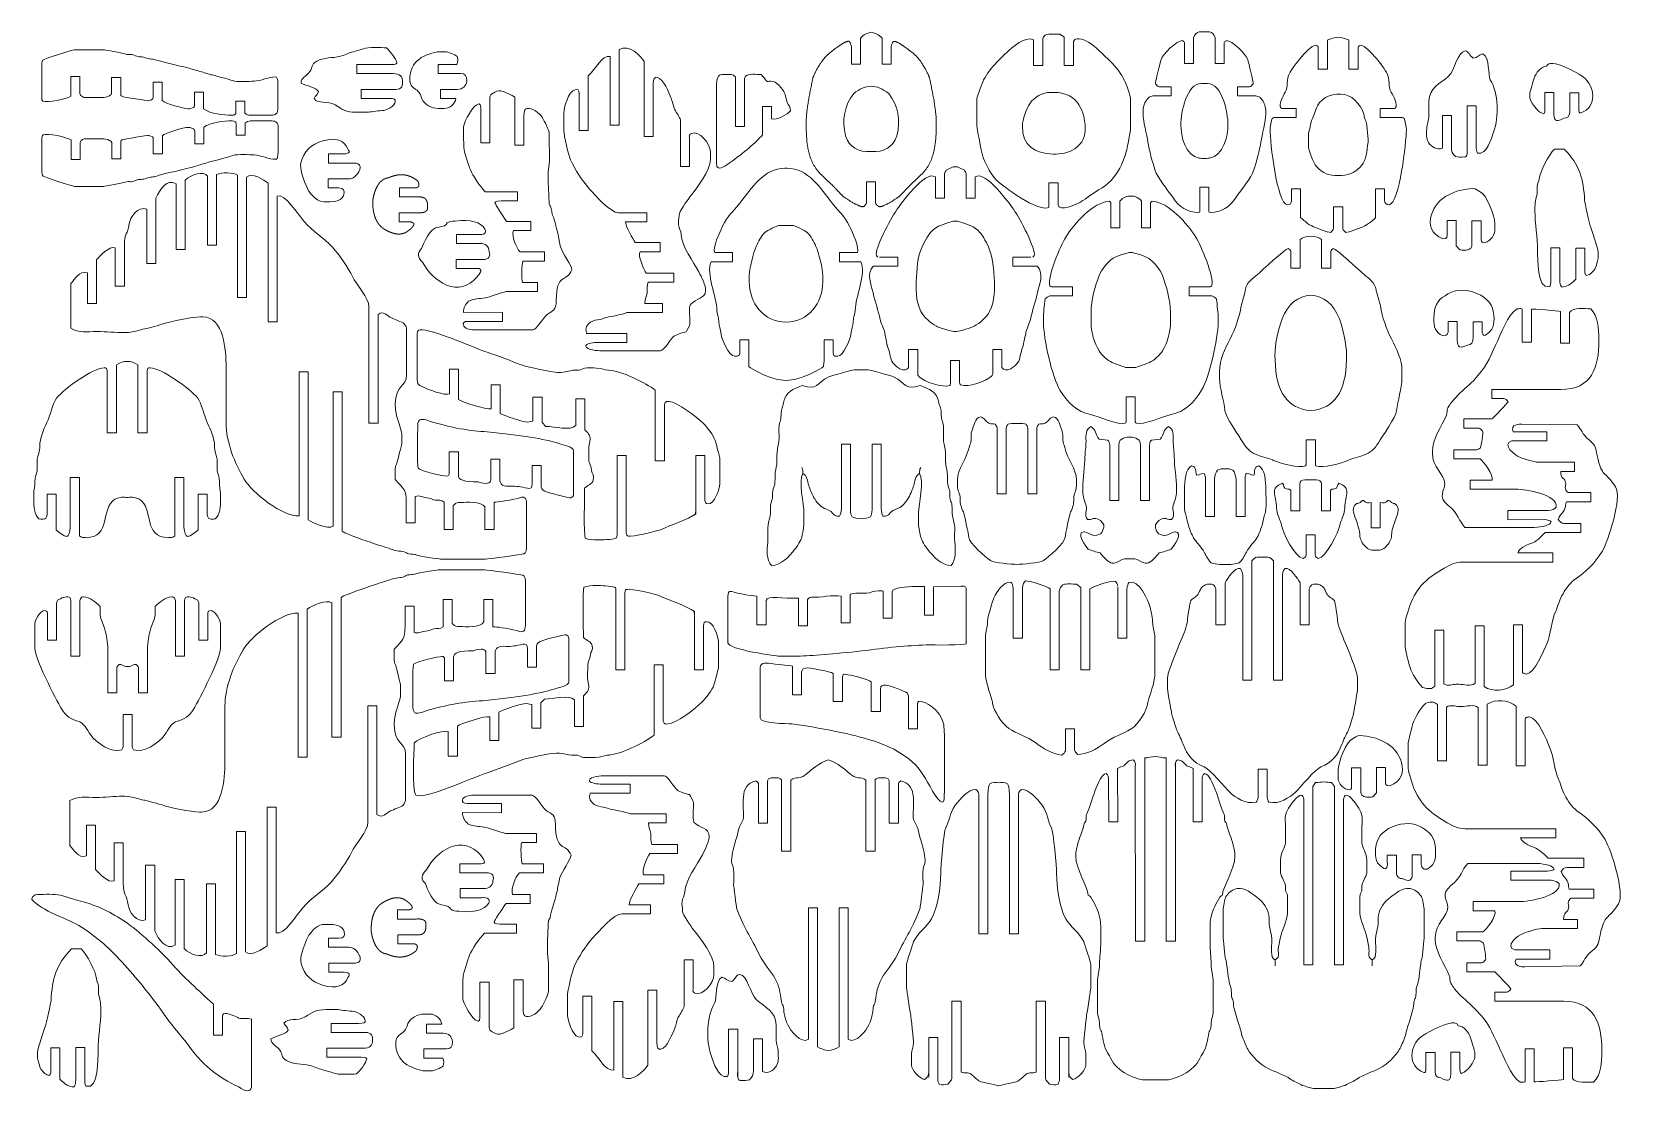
# Model space of a CAD drawing. Header units: inches. Extents: x -9.9 to 9.9, y -6.5 to 6.6.
import ezdxf

# ---------------------------------------------------------------- set-up
doc = ezdxf.new("R2010")
doc.units = ezdxf.units.IN
doc.header["$MEASUREMENT"] = 0
doc.layers.add('Layer 1', color=7, linetype='Continuous')

msp = doc.modelspace()

# ---------------------------------------------------------------- linework, layer by layer
at = {"layer": 'Layer 1', "color": 1, "lineweight": 9}
for points in [[(0.295, 6.413), (0.291, 6.427), (0.289, 6.439), (0.286, 6.448), (0.284, 6.454), (0.282, 6.46), (0.28, 6.464), (0.278, 6.466), (0.276, 6.469), (0.275, 6.471), (0.273, 6.473), (0.271, 6.475), (0.269, 6.476), (0.267, 6.478), (0.265, 6.479), (0.263, 6.48), (0.261, 6.48), (0.258, 6.48), (0.255, 6.48), (0.252, 6.48), (0.249, 6.479), (0.246, 6.479), (0.242, 6.478), (0.239, 6.476), (0.235, 6.475), (0.231, 6.473), (0.227, 6.472), (0.223, 6.47), (0.219, 6.468), (0.214, 6.466), (0.21, 6.464), (0.205, 6.461), (0.2, 6.459), (0.196, 6.456), (0.191, 6.453), (0.186, 6.451), (0.181, 6.448), (0.176, 6.445), (0.171, 6.442), (0.166, 6.438), (0.161, 6.435), (0.156, 6.432), (0.15, 6.428), (0.145, 6.425), (0.139, 6.421), (0.133, 6.416), (0.126, 6.412), (0.12, 6.407), (0.112, 6.401), (0.104, 6.395), (0.096, 6.389), (0.087, 6.383), (0.078, 6.376), (0.069, 6.369), (0.061, 6.363), (0.053, 6.356), (0.046, 6.351), (0.039, 6.345), (0.033, 6.34), (0.027, 6.336), (0.022, 6.332), (0.018, 6.328), (0.014, 6.325), (0.01, 6.321), (0.006, 6.318), (0.003, 6.315), (0, 6.312), (-0.004, 6.309), (-0.007, 6.306), (-0.01, 6.304), (-0.013, 6.301), (-0.016, 6.298), (-0.019, 6.295), (-0.022, 6.292), (-0.025, 6.288), (-0.028, 6.285), (-0.031, 6.282), (-0.034, 6.279), (-0.037, 6.275), (-0.04, 6.271), (-0.043, 6.268), (-0.046, 6.264), (-0.049, 6.26), (-0.053, 6.256), (-0.056, 6.251), (-0.06, 6.246), (-0.064, 6.241), (-0.068, 6.235), (-0.073, 6.228), (-0.078, 6.221), (-0.083, 6.213), (-0.089, 6.204), (-0.095, 6.195), (-0.101, 6.186), (-0.107, 6.176), (-0.113, 6.166), (-0.119, 6.157), (-0.124, 6.147), (-0.13, 6.137), (-0.136, 6.127), (-0.141, 6.117), (-0.146, 6.108), (-0.15, 6.099), (-0.155, 6.091), (-0.158, 6.083), (-0.162, 6.076), (-0.165, 6.07), (-0.167, 6.064), (-0.17, 6.058), (-0.172, 6.053), (-0.174, 6.049), (-0.175, 6.044), (-0.177, 6.04), (-0.178, 6.035), (-0.18, 6.031), (-0.181, 6.026), (-0.183, 6.021), (-0.184, 6.015), (-0.186, 6.007), (-0.188, 5.999), (-0.19, 5.988), (-0.192, 5.977), (-0.195, 5.963), (-0.198, 5.948), (-0.201, 5.933), (-0.204, 5.916), (-0.208, 5.899), (-0.211, 5.882), (-0.215, 5.864), (-0.218, 5.847), (-0.221, 5.829), (-0.224, 5.812), (-0.228, 5.795), (-0.231, 5.778), (-0.234, 5.761), (-0.237, 5.744), (-0.24, 5.727), (-0.242, 5.71), (-0.245, 5.693), (-0.247, 5.676), (-0.25, 5.659), (-0.252, 5.643), (-0.254, 5.628), (-0.256, 5.613), (-0.257, 5.599), (-0.259, 5.586), (-0.26, 5.574), (-0.261, 5.563), (-0.262, 5.552), (-0.262, 5.542), (-0.263, 5.532), (-0.264, 5.522), (-0.264, 5.512), (-0.265, 5.502), (-0.265, 5.492), (-0.265, 5.481), (-0.265, 5.47), (-0.266, 5.459), (-0.266, 5.447), (-0.265, 5.434), (-0.265, 5.419), (-0.265, 5.404), (-0.265, 5.388), (-0.264, 5.372), (-0.263, 5.355), (-0.263, 5.339), (-0.262, 5.322), (-0.261, 5.307), (-0.26, 5.292), (-0.259, 5.278), (-0.258, 5.265), (-0.257, 5.253), (-0.256, 5.242), (-0.255, 5.231), (-0.254, 5.221), (-0.252, 5.211), (-0.251, 5.202), (-0.249, 5.192), (-0.248, 5.182), (-0.246, 5.173), (-0.244, 5.163), (-0.243, 5.153), (-0.241, 5.144), (-0.239, 5.134), (-0.237, 5.125), (-0.235, 5.115), (-0.232, 5.106), (-0.23, 5.097), (-0.227, 5.087), (-0.225, 5.078), (-0.222, 5.069), (-0.219, 5.06), (-0.217, 5.051), (-0.214, 5.042), (-0.21, 5.033), (-0.207, 5.024), (-0.204, 5.015), (-0.201, 5.007), (-0.197, 4.998), (-0.193, 4.99), (-0.189, 4.981), (-0.186, 4.973), (-0.182, 4.965), (-0.177, 4.957), (-0.173, 4.949), (-0.169, 4.941), (-0.164, 4.933), (-0.159, 4.926), (-0.155, 4.918), (-0.15, 4.911), (-0.145, 4.903), (-0.139, 4.896), (-0.134, 4.889), (-0.128, 4.882), (-0.122, 4.874), (-0.115, 4.867), (-0.108, 4.859), (-0.101, 4.851), (-0.094, 4.843), (-0.086, 4.835), (-0.078, 4.827), (-0.07, 4.819), (-0.061, 4.811), (-0.053, 4.803), (-0.045, 4.795), (-0.037, 4.787), (-0.028, 4.779), (-0.02, 4.771), (-0.012, 4.763), (-0.004, 4.756), (0.004, 4.748), (0.012, 4.741), (0.02, 4.733), (0.028, 4.725), (0.036, 4.718), (0.044, 4.71), (0.052, 4.703), (0.06, 4.695), (0.067, 4.688), (0.074, 4.682), (0.08, 4.675), (0.086, 4.669), (0.092, 4.664), (0.097, 4.658), (0.102, 4.653), (0.107, 4.648), (0.111, 4.643), (0.116, 4.639), (0.12, 4.634), (0.124, 4.629), (0.129, 4.624), (0.133, 4.619), (0.138, 4.614), (0.142, 4.609), (0.146, 4.605), (0.15, 4.6), (0.154, 4.596), (0.158, 4.592), (0.162, 4.588), (0.165, 4.585), (0.168, 4.581), (0.172, 4.578), (0.175, 4.575), (0.179, 4.571), (0.182, 4.568), (0.186, 4.565), (0.19, 4.561), (0.194, 4.558), (0.198, 4.554), (0.203, 4.551), (0.209, 4.546), (0.215, 4.542), (0.222, 4.537), (0.229, 4.532), (0.237, 4.527), (0.246, 4.521), (0.255, 4.515), (0.264, 4.509), (0.274, 4.502), (0.284, 4.496), (0.294, 4.49), (0.304, 4.484), (0.314, 4.479), (0.324, 4.473), (0.334, 4.468), (0.344, 4.463), (0.353, 4.459), (0.361, 4.455), (0.369, 4.451), (0.376, 4.448), (0.382, 4.445), (0.388, 4.442), (0.394, 4.44), (0.399, 4.438), (0.404, 4.436), (0.408, 4.435), (0.412, 4.434), (0.416, 4.432), (0.421, 4.431), (0.425, 4.431), (0.429, 4.43), (0.433, 4.43), (0.437, 4.43), (0.441, 4.431), (0.445, 4.432), (0.449, 4.434), (0.454, 4.436), (0.458, 4.44), (0.463, 4.444), (0.467, 4.449), (0.472, 4.456), (0.477, 4.464), (0.482, 4.473)], [(0.787, 6.421), (0.791, 6.433), (0.795, 6.444), (0.799, 6.453), (0.803, 6.46), (0.806, 6.466), (0.81, 6.47), (0.814, 6.473), (0.818, 6.476), (0.822, 6.477), (0.825, 6.478), (0.829, 6.479), (0.832, 6.479), (0.836, 6.478), (0.84, 6.477), (0.843, 6.476), (0.847, 6.475), (0.851, 6.473), (0.855, 6.472), (0.859, 6.47), (0.863, 6.468), (0.868, 6.466), (0.872, 6.464), (0.877, 6.461), (0.881, 6.459), (0.886, 6.456), (0.891, 6.453), (0.896, 6.451), (0.901, 6.448), (0.906, 6.445), (0.911, 6.442), (0.916, 6.438), (0.921, 6.435), (0.926, 6.432), (0.932, 6.428), (0.937, 6.425), (0.943, 6.421), (0.949, 6.416), (0.955, 6.412), (0.962, 6.407), (0.97, 6.401), (0.978, 6.395), (0.986, 6.389), (0.995, 6.383), (1.004, 6.376), (1.012, 6.369), (1.021, 6.363), (1.029, 6.356), (1.036, 6.351), (1.043, 6.345), (1.049, 6.34), (1.055, 6.336), (1.06, 6.332), (1.064, 6.328), (1.068, 6.325), (1.072, 6.321), (1.076, 6.318), (1.079, 6.315), (1.082, 6.312), (1.085, 6.309), (1.089, 6.306), (1.092, 6.304), (1.095, 6.301), (1.098, 6.298), (1.101, 6.295), (1.104, 6.292), (1.107, 6.288), (1.11, 6.285), (1.113, 6.282), (1.116, 6.279), (1.119, 6.275), (1.122, 6.271), (1.125, 6.268), (1.128, 6.264), (1.131, 6.26), (1.134, 6.256), (1.138, 6.251), (1.142, 6.246), (1.146, 6.241), (1.15, 6.235), (1.155, 6.228), (1.16, 6.221), (1.165, 6.213), (1.171, 6.204), (1.176, 6.195), (1.182, 6.186), (1.189, 6.176), (1.195, 6.166), (1.201, 6.157), (1.206, 6.147), (1.212, 6.137), (1.218, 6.127), (1.223, 6.117), (1.228, 6.108), (1.232, 6.099), (1.236, 6.091), (1.24, 6.083), (1.244, 6.076), (1.247, 6.07), (1.249, 6.064), (1.252, 6.058), (1.254, 6.053), (1.256, 6.049), (1.257, 6.044), (1.259, 6.04), (1.26, 6.035), (1.262, 6.031), (1.263, 6.026), (1.264, 6.021), (1.266, 6.015), (1.268, 6.007), (1.27, 5.999), (1.272, 5.988), (1.274, 5.977), (1.277, 5.963), (1.28, 5.948), (1.283, 5.933), (1.286, 5.916), (1.29, 5.899), (1.293, 5.882), (1.296, 5.864), (1.3, 5.847), (1.303, 5.829), (1.306, 5.812), (1.31, 5.795), (1.313, 5.778), (1.316, 5.761), (1.319, 5.744), (1.321, 5.727), (1.324, 5.71), (1.327, 5.693), (1.329, 5.676), (1.331, 5.659), (1.334, 5.643), (1.336, 5.628), (1.337, 5.613), (1.339, 5.599), (1.34, 5.586), (1.342, 5.574), (1.343, 5.563), (1.344, 5.552), (1.344, 5.542), (1.345, 5.532), (1.346, 5.522), (1.346, 5.512), (1.346, 5.502), (1.347, 5.492), (1.347, 5.481), (1.347, 5.47), (1.347, 5.459), (1.347, 5.447), (1.347, 5.434), (1.347, 5.419), (1.347, 5.404), (1.346, 5.388), (1.346, 5.372), (1.345, 5.355), (1.345, 5.339), (1.344, 5.322), (1.343, 5.307), (1.342, 5.292), (1.341, 5.278), (1.34, 5.265), (1.339, 5.253), (1.338, 5.242), (1.337, 5.231), (1.335, 5.221), (1.334, 5.211), (1.333, 5.202), (1.331, 5.192), (1.33, 5.182), (1.328, 5.173), (1.326, 5.163), (1.325, 5.153), (1.323, 5.144), (1.321, 5.134), (1.319, 5.125), (1.316, 5.115), (1.314, 5.106), (1.312, 5.097), (1.309, 5.087), (1.307, 5.078), (1.304, 5.069), (1.301, 5.06), (1.298, 5.051), (1.295, 5.042), (1.292, 5.033), (1.289, 5.024), (1.286, 5.015), (1.282, 5.007), (1.279, 4.998), (1.275, 4.99), (1.271, 4.981), (1.267, 4.973), (1.263, 4.965), (1.259, 4.957), (1.255, 4.949), (1.251, 4.941), (1.246, 4.933), (1.241, 4.926), (1.237, 4.918), (1.232, 4.911), (1.226, 4.903), (1.221, 4.896), (1.216, 4.889), (1.21, 4.882), (1.204, 4.874), (1.197, 4.867), (1.19, 4.859), (1.183, 4.851), (1.176, 4.843), (1.168, 4.835), (1.16, 4.827), (1.152, 4.819), (1.143, 4.811), (1.135, 4.803), (1.127, 4.795), (1.118, 4.787), (1.11, 4.779), (1.102, 4.771), (1.094, 4.763), (1.086, 4.756), (1.078, 4.748), (1.07, 4.741), (1.062, 4.733), (1.053, 4.725), (1.045, 4.718), (1.038, 4.71), (1.03, 4.703), (1.022, 4.695), (1.015, 4.688), (1.008, 4.682), (1.002, 4.675), (0.996, 4.669), (0.99, 4.664), (0.985, 4.658), (0.98, 4.653), (0.975, 4.648), (0.971, 4.643), (0.966, 4.639), (0.962, 4.634), (0.957, 4.629), (0.953, 4.624), (0.949, 4.619), (0.944, 4.614), (0.94, 4.609), (0.936, 4.605), (0.932, 4.6), (0.928, 4.596), (0.924, 4.592), (0.92, 4.588), (0.917, 4.585), (0.913, 4.581), (0.91, 4.578), (0.907, 4.575), (0.903, 4.571), (0.9, 4.568), (0.896, 4.565), (0.892, 4.561), (0.888, 4.558), (0.883, 4.554), (0.879, 4.551), (0.873, 4.546), (0.867, 4.542), (0.86, 4.537), (0.853, 4.532), (0.845, 4.527), (0.836, 4.521), (0.827, 4.515), (0.818, 4.509), (0.808, 4.502), (0.798, 4.496), (0.788, 4.49), (0.778, 4.484), (0.768, 4.479), (0.758, 4.473), (0.748, 4.468), (0.738, 4.463), (0.729, 4.459), (0.721, 4.455), (0.713, 4.451), (0.706, 4.448), (0.699, 4.445), (0.693, 4.442), (0.688, 4.44), (0.683, 4.438), (0.678, 4.436), (0.674, 4.435), (0.67, 4.434), (0.665, 4.432), (0.661, 4.431), (0.657, 4.431), (0.653, 4.43), (0.649, 4.43), (0.645, 4.43), (0.641, 4.431), (0.636, 4.432), (0.631, 4.434), (0.627, 4.437), (0.622, 4.44), (0.617, 4.444), (0.611, 4.45), (0.606, 4.457), (0.6, 4.465), (0.594, 4.474)], [(-5.123, 4.662), (-5.122, 4.662), (-5.12, 4.662), (-5.119, 4.662), (-5.119, 4.662), (-5.118, 4.662), (-5.117, 4.662), (-5.116, 4.662), (-5.116, 4.662), (-5.115, 4.662), (-5.115, 4.662), (-5.114, 4.662), (-5.114, 4.662), (-5.113, 4.662), (-5.113, 4.662), (-5.112, 4.662), (-5.112, 4.662), (-5.111, 4.662), (-5.111, 4.662), (-5.11, 4.662), (-5.11, 4.662), (-5.11, 4.662), (-5.109, 4.662), (-5.109, 4.663), (-5.108, 4.663), (-5.108, 4.663), (-5.107, 4.663), (-5.107, 4.663), (-5.107, 4.663), (-5.106, 4.663), (-5.106, 4.663), (-5.105, 4.663), (-5.105, 4.663), (-5.104, 4.663), (-5.104, 4.663), (-5.104, 4.663), (-5.103, 4.663), (-5.103, 4.663), (-5.102, 4.663), (-5.102, 4.663), (-5.102, 4.663), (-5.101, 4.663), (-5.101, 4.663), (-5.1, 4.663), (-5.1, 4.663), (-5.1, 4.664), (-5.099, 4.664), (-5.099, 4.664), (-5.099, 4.664), (-5.098, 4.664), (-5.098, 4.664), (-5.097, 4.664), (-5.097, 4.664), (-5.097, 4.664), (-5.096, 4.664), (-5.096, 4.664), (-5.096, 4.664), (-5.095, 4.664), (-5.095, 4.664), (-5.094, 4.665), (-5.094, 4.665), (-5.094, 4.665), (-5.093, 4.665), (-5.093, 4.665), (-5.093, 4.665), (-5.092, 4.665), (-5.092, 4.665), (-5.092, 4.665), (-5.091, 4.665), (-5.091, 4.665), (-5.091, 4.666), (-5.09, 4.666), (-5.09, 4.666), (-5.09, 4.666), (-5.089, 4.666), (-5.089, 4.666), (-5.089, 4.666), (-5.088, 4.666), (-5.088, 4.666), (-5.088, 4.667), (-5.087, 4.667), (-5.087, 4.667), (-5.087, 4.667), (-5.087, 4.667), (-5.086, 4.667), (-5.086, 4.667), (-5.086, 4.667), (-5.085, 4.668), (-5.085, 4.668), (-5.085, 4.668), (-5.084, 4.668), (-5.084, 4.668), (-5.084, 4.668), (-5.084, 4.668), (-5.083, 4.668), (-5.083, 4.669), (-5.083, 4.669), (-5.083, 4.669), (-5.082, 4.669), (-5.082, 4.669), (-5.082, 4.669), (-5.081, 4.669), (-5.081, 4.67), (-5.081, 4.67), (-5.081, 4.67), (-5.08, 4.67), (-5.08, 4.67), (-5.08, 4.67), (-5.08, 4.671), (-5.079, 4.671), (-5.079, 4.671), (-5.079, 4.671), (-5.079, 4.671), (-5.078, 4.671), (-5.078, 4.672), (-5.078, 4.672), (-5.078, 4.672), (-5.077, 4.672), (-5.077, 4.672), (-5.077, 4.672), (-5.077, 4.673), (-5.077, 4.673), (-5.076, 4.673), (-5.076, 4.673), (-5.076, 4.673), (-5.076, 4.674), (-5.075, 4.674), (-5.075, 4.674), (-5.075, 4.674), (-5.075, 4.674), (-5.075, 4.674), (-5.074, 4.675), (-5.074, 4.675), (-5.074, 4.675), (-5.074, 4.675), (-5.074, 4.675), (-5.073, 4.676), (-5.073, 4.676), (-5.073, 4.676), (-5.073, 4.676), (-5.073, 4.677), (-5.072, 4.677), (-5.072, 4.677), (-5.072, 4.677), (-5.072, 4.677), (-5.072, 4.678), (-5.072, 4.678), (-5.071, 4.678), (-5.071, 4.678), (-5.071, 4.678), (-5.071, 4.679), (-5.071, 4.679), (-5.071, 4.679), (-5.07, 4.679), (-5.07, 4.68), (-5.07, 4.68), (-5.07, 4.68), (-5.07, 4.68), (-5.07, 4.681), (-5.07, 4.681), (-5.069, 4.681), (-5.069, 4.681), (-5.069, 4.681), (-5.069, 4.682), (-5.069, 4.682), (-5.069, 4.682), (-5.069, 4.682), (-5.068, 4.683), (-5.068, 4.683), (-5.068, 4.683), (-5.068, 4.683), (-5.068, 4.684), (-5.068, 4.684), (-5.068, 4.684), (-5.068, 4.685), (-5.068, 4.685), (-5.067, 4.685), (-5.067, 4.685), (-5.067, 4.686), (-5.067, 4.686), (-5.067, 4.686), (-5.067, 4.686), (-5.067, 4.687), (-5.067, 4.687), (-5.067, 4.687), (-5.067, 4.688), (-5.066, 4.688), (-5.066, 4.688), (-5.066, 4.688), (-5.066, 4.689), (-5.066, 4.689), (-5.066, 4.689), (-5.066, 4.69), (-5.066, 4.69), (-5.066, 4.69), (-5.066, 4.69), (-5.066, 4.691), (-5.066, 4.691), (-5.066, 4.691), (-5.066, 4.692), (-5.065, 4.692), (-5.065, 4.692), (-5.065, 4.692), (-5.065, 4.693), (-5.065, 4.693), (-5.065, 4.693), (-5.065, 4.694), (-5.065, 4.694), (-5.065, 4.694), (-5.065, 4.695), (-5.065, 4.695), (-5.065, 4.695), (-5.065, 4.696), (-5.065, 4.696), (-5.065, 4.696), (-5.065, 4.697), (-5.065, 4.697), (-5.065, 4.697), (-5.065, 4.698), (-5.065, 4.698), (-5.065, 4.698), (-5.065, 4.699), (-5.065, 4.699), (-5.065, 4.699), (-5.065, 4.7), (-5.065, 4.7), (-5.065, 4.7), (-5.065, 4.701), (-5.065, 4.701), (-5.065, 4.701), (-5.065, 4.702), (-5.065, 4.702), (-5.065, 4.702), (-5.065, 4.703), (-5.065, 4.703), (-5.065, 4.703), (-5.065, 4.704), (-5.065, 4.704), (-5.065, 4.705), (-5.065, 4.705), (-5.065, 4.705), (-5.065, 4.706), (-5.065, 4.706), (-5.065, 4.706), (-5.065, 4.707), (-5.065, 4.707), (-5.065, 4.707), (-5.065, 4.708), (-5.065, 4.708), (-5.065, 4.709), (-5.065, 4.709), (-5.065, 4.709), (-5.065, 4.71), (-5.065, 4.71), (-5.066, 4.71), (-5.066, 4.711), (-5.066, 4.711), (-5.066, 4.712), (-5.066, 4.712), (-5.066, 4.712), (-5.066, 4.713), (-5.066, 4.713), (-5.066, 4.714), (-5.066, 4.714), (-5.066, 4.714), (-5.066, 4.715), (-5.066, 4.715), (-5.066, 4.716), (-5.067, 4.716), (-5.067, 4.716), (-5.067, 4.717), (-5.067, 4.717), (-5.067, 4.718), (-5.067, 4.718), (-5.067, 4.719), (-5.067, 4.719), (-5.067, 4.719), (-5.067, 4.72), (-5.068, 4.72), (-5.068, 4.721), (-5.068, 4.721), (-5.068, 4.721), (-5.068, 4.722), (-5.068, 4.722), (-5.068, 4.723), (-5.068, 4.723), (-5.068, 4.724), (-5.069, 4.724), (-5.069, 4.725), (-5.069, 4.725), (-5.069, 4.725), (-5.069, 4.726), (-5.069, 4.726), (-5.069, 4.727), (-5.07, 4.727), (-5.07, 4.728), (-5.07, 4.728), (-5.07, 4.729), (-5.07, 4.729), (-5.07, 4.729), (-5.07, 4.73), (-5.071, 4.73), (-5.071, 4.731), (-5.071, 4.731), (-5.071, 4.732), (-5.071, 4.732), (-5.071, 4.733), (-5.072, 4.733), (-5.072, 4.734), (-5.072, 4.734), (-5.072, 4.735), (-5.072, 4.735), (-5.072, 4.735), (-5.073, 4.736), (-5.073, 4.736), (-5.073, 4.737), (-5.073, 4.737), (-5.073, 4.738), (-5.074, 4.738), (-5.074, 4.739), (-5.074, 4.739), (-5.074, 4.74), (-5.074, 4.74), (-5.075, 4.741), (-5.075, 4.741), (-5.075, 4.742), (-5.075, 4.742), (-5.075, 4.743), (-5.076, 4.743), (-5.076, 4.743), (-5.076, 4.744), (-5.076, 4.744), (-5.076, 4.744), (-5.076, 4.744), (-5.076, 4.745), (-5.076, 4.745), (-5.076, 4.745), (-5.076, 4.745), (-5.077, 4.745), (-5.077, 4.745), (-5.077, 4.746), (-5.077, 4.746), (-5.077, 4.746), (-5.077, 4.746), (-5.077, 4.746), (-5.077, 4.746), (-5.077, 4.746), (-5.077, 4.746), (-5.077, 4.746), (-5.077, 4.746), (-5.077, 4.746), (-5.077, 4.746), (-5.077, 4.746), (-5.077, 4.746), (-5.077, 4.746), (-5.077, 4.746), (-5.077, 4.746), (-5.077, 4.746), (-5.077, 4.746), (-5.077, 4.746), (-5.077, 4.746), (-5.077, 4.746), (-5.077, 4.746), (-5.077, 4.746), (-5.077, 4.746), (-5.077, 4.746), (-5.077, 4.746), (-5.078, 4.747), (-5.078, 4.747), (-5.078, 4.747), (-5.078, 4.747), (-5.078, 4.747), (-5.079, 4.747), (-5.079, 4.748), (-5.079, 4.748), (-5.08, 4.748), (-5.08, 4.749), (-5.081, 4.749), (-5.082, 4.75), (-5.082, 4.751), (-5.083, 4.751), (-5.084, 4.752), (-5.085, 4.753), (-5.086, 4.753), (-5.087, 4.754), (-5.088, 4.755), (-5.089, 4.756), (-5.09, 4.756), (-5.091, 4.757), (-5.091, 4.758), (-5.092, 4.759), (-5.093, 4.759), (-5.094, 4.76), (-5.095, 4.761), (-5.096, 4.761), (-5.097, 4.762), (-5.098, 4.763), (-5.099, 4.763), (-5.1, 4.764), (-5.101, 4.765), (-5.102, 4.766), (-5.103, 4.766), (-5.104, 4.767), (-5.105, 4.768), (-5.106, 4.768), (-5.107, 4.769), (-5.108, 4.77), (-5.108, 4.77), (-5.109, 4.771), (-5.11, 4.772), (-5.111, 4.772), (-5.112, 4.773), (-5.113, 4.773), (-5.114, 4.774), (-5.115, 4.775), (-5.116, 4.775), (-5.117, 4.776), (-5.118, 4.777), (-5.119, 4.777), (-5.12, 4.778), (-5.121, 4.778), (-5.122, 4.779), (-5.123, 4.78), (-5.124, 4.78), (-5.125, 4.781), (-5.126, 4.781), (-5.127, 4.782), (-5.128, 4.783), (-5.129, 4.783), (-5.13, 4.784), (-5.131, 4.784), (-5.132, 4.785), (-5.133, 4.785), (-5.134, 4.786), (-5.135, 4.787), (-5.136, 4.787), (-5.136, 4.788), (-5.137, 4.788), (-5.138, 4.789), (-5.139, 4.789), (-5.14, 4.79), (-5.141, 4.79), (-5.142, 4.791), (-5.143, 4.791), (-5.144, 4.792), (-5.145, 4.792), (-5.146, 4.793), (-5.147, 4.793), (-5.148, 4.794), (-5.149, 4.794), (-5.15, 4.795), (-5.151, 4.795), (-5.152, 4.796), (-5.153, 4.796), (-5.154, 4.797), (-5.155, 4.797), (-5.156, 4.798), (-5.157, 4.798), (-5.158, 4.799), (-5.159, 4.799), (-5.16, 4.8), (-5.161, 4.8), (-5.162, 4.801), (-5.163, 4.801), (-5.164, 4.801), (-5.165, 4.802), (-5.166, 4.802), (-5.167, 4.803), (-5.168, 4.803), (-5.169, 4.804), (-5.17, 4.804), (-5.171, 4.804), (-5.172, 4.805), (-5.173, 4.805), (-5.174, 4.806), (-5.175, 4.806), (-5.176, 4.806), (-5.177, 4.807), (-5.178, 4.807), (-5.179, 4.808), (-5.18, 4.808), (-5.181, 4.808), (-5.182, 4.809), (-5.183, 4.809), (-5.184, 4.809), (-5.185, 4.81), (-5.186, 4.81), (-5.187, 4.81), (-5.188, 4.811), (-5.189, 4.811), (-5.19, 4.811), (-5.191, 4.812), (-5.192, 4.812), (-5.194, 4.812), (-5.195, 4.813), (-5.196, 4.813), (-5.197, 4.813), (-5.198, 4.814), (-5.199, 4.814), (-5.2, 4.814), (-5.201, 4.815), (-5.202, 4.815), (-5.203, 4.815), (-5.204, 4.815), (-5.205, 4.816), (-5.206, 4.816), (-5.207, 4.816), (-5.208, 4.817), (-5.209, 4.817), (-5.21, 4.817), (-5.211, 4.817), (-5.212, 4.818), (-5.213, 4.818), (-5.214, 4.818), (-5.215, 4.818), (-5.216, 4.819), (-5.217, 4.819), (-5.218, 4.819), (-5.219, 4.819), (-5.22, 4.82), (-5.221, 4.82), (-5.222, 4.82), (-5.224, 4.82), (-5.225, 4.82), (-5.226, 4.821), (-5.227, 4.821), (-5.228, 4.821), (-5.229, 4.821), (-5.23, 4.821), (-5.231, 4.822), (-5.232, 4.822), (-5.233, 4.822), (-5.234, 4.822), (-5.235, 4.822), (-5.236, 4.822), (-5.237, 4.823), (-5.238, 4.823), (-5.239, 4.823), (-5.24, 4.823), (-5.241, 4.823), (-5.243, 4.823), (-5.244, 4.824), (-5.245, 4.824), (-5.246, 4.824), (-5.247, 4.824), (-5.248, 4.824), (-5.249, 4.824), (-5.25, 4.824), (-5.251, 4.824), (-5.252, 4.824), (-5.253, 4.825), (-5.254, 4.825), (-5.255, 4.825), (-5.256, 4.825), (-5.257, 4.825), (-5.259, 4.825), (-5.26, 4.825), (-5.261, 4.825), (-5.262, 4.825), (-5.263, 4.825), (-5.264, 4.825), (-5.265, 4.825), (-5.266, 4.826), (-5.267, 4.826), (-5.268, 4.826), (-5.269, 4.826), (-5.27, 4.826), (-5.271, 4.826), (-5.273, 4.826), (-5.274, 4.826), (-5.275, 4.826), (-5.276, 4.826), (-5.277, 4.826), (-5.278, 4.826), (-5.279, 4.826), (-5.28, 4.826), (-5.281, 4.826), (-5.282, 4.826), (-5.283, 4.826), (-5.285, 4.826), (-5.286, 4.826), (-5.287, 4.826), (-5.288, 4.826), (-5.289, 4.826), (-5.29, 4.826), (-5.291, 4.826), (-5.292, 4.826), (-5.293, 4.826), (-5.294, 4.826), (-5.295, 4.826), (-5.297, 4.826), (-5.298, 4.826), (-5.299, 4.825), (-5.3, 4.825), (-5.301, 4.825), (-5.302, 4.825), (-5.303, 4.825), (-5.304, 4.825), (-5.305, 4.825), (-5.307, 4.825), (-5.308, 4.825), (-5.309, 4.825), (-5.31, 4.825), (-5.311, 4.825), (-5.312, 4.824), (-5.313, 4.824), (-5.314, 4.824), (-5.315, 4.824), (-5.317, 4.824), (-5.318, 4.824), (-5.319, 4.824), (-5.32, 4.824), (-5.321, 4.823), (-5.322, 4.823), (-5.323, 4.823), (-5.324, 4.823), (-5.325, 4.823), (-5.327, 4.823), (-5.328, 4.823), (-5.329, 4.822), (-5.33, 4.822), (-5.331, 4.822), (-5.332, 4.822), (-5.333, 4.822), (-5.334, 4.822), (-5.336, 4.821), (-5.337, 4.821), (-5.338, 4.821), (-5.339, 4.821), (-5.34, 4.821), (-5.341, 4.82), (-5.342, 4.82), (-5.344, 4.82), (-5.345, 4.82), (-5.346, 4.819), (-5.347, 4.819), (-5.348, 4.819), (-5.349, 4.819), (-5.35, 4.819), (-5.352, 4.818), (-5.353, 4.818), (-5.354, 4.818), (-5.355, 4.818), (-5.356, 4.817), (-5.357, 4.817), (-5.358, 4.817), (-5.36, 4.817), (-5.361, 4.816), (-5.362, 4.816), (-5.363, 4.816), (-5.364, 4.815), (-5.365, 4.815), (-5.366, 4.815), (-5.368, 4.815), (-5.369, 4.814), (-5.37, 4.814), (-5.371, 4.814), (-5.372, 4.813), (-5.373, 4.813), (-5.374, 4.813), (-5.376, 4.812), (-5.377, 4.812), (-5.378, 4.812), (-5.379, 4.811), (-5.38, 4.811), (-5.381, 4.811), (-5.383, 4.81), (-5.384, 4.81), (-5.385, 4.81), (-5.386, 4.809), (-5.387, 4.809), (-5.388, 4.809), (-5.39, 4.808), (-5.391, 4.808), (-5.392, 4.807), (-5.393, 4.807), (-5.394, 4.807), (-5.395, 4.806), (-5.397, 4.806), (-5.398, 4.805), (-5.399, 4.805), (-5.4, 4.805), (-5.401, 4.804), (-5.402, 4.804), (-5.404, 4.803), (-5.405, 4.803), (-5.406, 4.803), (-5.407, 4.802), (-5.408, 4.802), (-5.41, 4.801), (-5.411, 4.801), (-5.412, 4.8), (-5.413, 4.8), (-5.414, 4.8), (-5.415, 4.799), (-5.417, 4.799), (-5.418, 4.798), (-5.419, 4.798), (-5.42, 4.797), (-5.421, 4.797), (-5.423, 4.796), (-5.424, 4.796), (-5.425, 4.795), (-5.426, 4.795), (-5.427, 4.794), (-5.429, 4.794), (-5.43, 4.793), (-5.431, 4.793), (-5.432, 4.792), (-5.433, 4.792), (-5.434, 4.792), (-5.435, 4.791), (-5.436, 4.791), (-5.436, 4.79), (-5.437, 4.79), (-5.438, 4.79), (-5.438, 4.79), (-5.438, 4.79), (-5.439, 4.79), (-5.439, 4.789), (-5.439, 4.789), (-5.439, 4.789), (-5.439, 4.789), (-5.439, 4.789), (-5.44, 4.789), (-5.44, 4.789), (-5.44, 4.789), (-5.44, 4.789), (-5.44, 4.789), (-5.44, 4.789), (-5.44, 4.789), (-5.44, 4.789), (-5.44, 4.789), (-5.44, 4.789), (-5.44, 4.789), (-5.44, 4.789), (-5.44, 4.789), (-5.44, 4.789), (-5.44, 4.789), (-5.44, 4.789), (-5.44, 4.789), (-5.44, 4.789), (-5.44, 4.789), (-5.44, 4.789), (-5.441, 4.789), (-5.441, 4.789), (-5.441, 4.789), (-5.441, 4.789), (-5.441, 4.789), (-5.441, 4.789), (-5.441, 4.789), (-5.441, 4.789), (-5.442, 4.789), (-5.442, 4.789), (-5.442, 4.789), (-5.443, 4.788), (-5.443, 4.788), (-5.444, 4.788), (-5.444, 4.788), (-5.445, 4.788), (-5.445, 4.788), (-5.446, 4.788), (-5.447, 4.788), (-5.448, 4.788), (-5.448, 4.788), (-5.449, 4.787), (-5.45, 4.787), (-5.451, 4.787), (-5.452, 4.787), (-5.453, 4.787), (-5.453, 4.787), (-5.454, 4.786), (-5.455, 4.786), (-5.456, 4.786), (-5.457, 4.786), (-5.458, 4.786), (-5.459, 4.786), (-5.459, 4.785), (-5.46, 4.785), (-5.461, 4.785), (-5.462, 4.785), (-5.463, 4.784), (-5.464, 4.784), (-5.465, 4.784), (-5.465, 4.784), (-5.466, 4.784), (-5.467, 4.783), (-5.468, 4.783), (-5.469, 4.783), (-5.469, 4.783), (-5.47, 4.782), (-5.471, 4.782), (-5.472, 4.782), (-5.473, 4.782), (-5.474, 4.781), (-5.474, 4.781), (-5.475, 4.781), (-5.476, 4.78), (-5.477, 4.78), (-5.478, 4.78), (-5.478, 4.78), (-5.479, 4.779), (-5.48, 4.779), (-5.481, 4.779), (-5.482, 4.778), (-5.482, 4.778), (-5.483, 4.778), (-5.484, 4.777), (-5.485, 4.777), (-5.486, 4.777), (-5.486, 4.776), (-5.487, 4.776), (-5.488, 4.776), (-5.489, 4.775), (-5.49, 4.775), (-5.49, 4.775), (-5.491, 4.774), (-5.492, 4.774), (-5.493, 4.773), (-5.493, 4.773), (-5.494, 4.773), (-5.495, 4.772), (-5.496, 4.772), (-5.496, 4.772), (-5.497, 4.771), (-5.498, 4.771), (-5.499, 4.77), (-5.5, 4.77), (-5.5, 4.77), (-5.501, 4.769), (-5.502, 4.769), (-5.503, 4.768), (-5.503, 4.768), (-5.504, 4.767), (-5.505, 4.767), (-5.506, 4.766), (-5.506, 4.766), (-5.507, 4.766), (-5.508, 4.765), (-5.508, 4.765), (-5.509, 4.764), (-5.51, 4.764), (-5.511, 4.763), (-5.511, 4.763), (-5.512, 4.762), (-5.513, 4.762), (-5.514, 4.761), (-5.514, 4.761), (-5.515, 4.76), (-5.516, 4.76), (-5.516, 4.759), (-5.517, 4.759), (-5.518, 4.758), (-5.519, 4.758), (-5.519, 4.757), (-5.52, 4.757), (-5.521, 4.756), (-5.521, 4.756), (-5.522, 4.755), (-5.523, 4.755), (-5.523, 4.754), (-5.524, 4.753), (-5.525, 4.753), (-5.526, 4.752), (-5.526, 4.752), (-5.527, 4.751), (-5.528, 4.751), (-5.528, 4.75), (-5.529, 4.749), (-5.53, 4.749), (-5.53, 4.748), (-5.531, 4.748), (-5.532, 4.747), (-5.532, 4.746), (-5.533, 4.746), (-5.534, 4.745), (-5.534, 4.745), (-5.535, 4.744), (-5.536, 4.743), (-5.536, 4.743), (-5.537, 4.742), (-5.538, 4.741), (-5.538, 4.741), (-5.539, 4.74), (-5.54, 4.74), (-5.54, 4.739), (-5.541, 4.738), (-5.542, 4.738), (-5.542, 4.737), (-5.543, 4.736), (-5.544, 4.736), (-5.544, 4.735), (-5.545, 4.734), (-5.545, 4.733), (-5.546, 4.733), (-5.547, 4.732), (-5.547, 4.731), (-5.548, 4.731), (-5.549, 4.73), (-5.549, 4.729), (-5.55, 4.729), (-5.551, 4.728), (-5.551, 4.727), (-5.552, 4.726), (-5.552, 4.726), (-5.553, 4.725), (-5.554, 4.724), (-5.554, 4.723), (-5.555, 4.723), (-5.555, 4.722), (-5.556, 4.721), (-5.557, 4.72), (-5.557, 4.72), (-5.558, 4.719), (-5.558, 4.718), (-5.559, 4.717), (-5.56, 4.716), (-5.56, 4.716), (-5.561, 4.715), (-5.561, 4.714), (-5.562, 4.713), (-5.563, 4.712), (-5.563, 4.712), (-5.564, 4.711), (-5.564, 4.71), (-5.565, 4.709), (-5.566, 4.708), (-5.566, 4.707), (-5.567, 4.707), (-5.567, 4.706), (-5.568, 4.705), (-5.568, 4.704), (-5.569, 4.703), (-5.569, 4.702), (-5.57, 4.702), (-5.571, 4.701), (-5.571, 4.7), (-5.572, 4.699), (-5.572, 4.698), (-5.573, 4.697), (-5.573, 4.696), (-5.574, 4.695), (-5.575, 4.694), (-5.575, 4.694), (-5.576, 4.693), (-5.576, 4.692), (-5.577, 4.691), (-5.577, 4.69), (-5.578, 4.689), (-5.578, 4.688), (-5.579, 4.687), (-5.579, 4.686), (-5.58, 4.685), (-5.58, 4.684), (-5.581, 4.683), (-5.581, 4.682), (-5.582, 4.681), (-5.583, 4.681), (-5.583, 4.68), (-5.584, 4.679), (-5.584, 4.678), (-5.585, 4.677), (-5.585, 4.676), (-5.586, 4.675), (-5.586, 4.674), (-5.587, 4.673), (-5.587, 4.672), (-5.588, 4.671), (-5.588, 4.67), (-5.589, 4.669), (-5.589, 4.668), (-5.59, 4.667), (-5.59, 4.666), (-5.591, 4.665), (-5.591, 4.664), (-5.592, 4.663), (-5.592, 4.662), (-5.593, 4.66), (-5.593, 4.659), (-5.594, 4.658), (-5.594, 4.657), (-5.594, 4.656), (-5.595, 4.655), (-5.595, 4.654), (-5.596, 4.653), (-5.596, 4.652), (-5.597, 4.651), (-5.597, 4.65), (-5.598, 4.649), (-5.598, 4.648), (-5.599, 4.647), (-5.599, 4.645), (-5.6, 4.644), (-5.6, 4.643), (-5.601, 4.642), (-5.601, 4.641), (-5.601, 4.64), (-5.602, 4.639), (-5.602, 4.638), (-5.603, 4.636), (-5.603, 4.635), (-5.604, 4.634), (-5.604, 4.633), (-5.605, 4.632), (-5.605, 4.631), (-5.605, 4.63), (-5.606, 4.628), (-5.606, 4.627), (-5.607, 4.626), (-5.607, 4.625), (-5.608, 4.624), (-5.608, 4.622), (-5.608, 4.621), (-5.609, 4.62), (-5.609, 4.619), (-5.61, 4.618), (-5.61, 4.616), (-5.61, 4.615), (-5.611, 4.614), (-5.611, 4.613), (-5.612, 4.612), (-5.612, 4.61), (-5.613, 4.609), (-5.613, 4.608), (-5.613, 4.607), (-5.614, 4.605), (-5.614, 4.604), (-5.615, 4.603), (-5.615, 4.602), (-5.615, 4.6), (-5.616, 4.599), (-5.616, 4.598), (-5.616, 4.597), (-5.617, 4.595), (-5.617, 4.594), (-5.618, 4.593), (-5.618, 4.591), (-5.618, 4.59), (-5.619, 4.589), (-5.619, 4.588), (-5.619, 4.586), (-5.62, 4.585), (-5.62, 4.584), (-5.621, 4.582), (-5.621, 4.581), (-5.621, 4.58), (-5.622, 4.578), (-5.622, 4.577), (-5.622, 4.576), (-5.623, 4.574), (-5.623, 4.573), (-5.623, 4.572), (-5.624, 4.57), (-5.624, 4.569), (-5.625, 4.567), (-5.625, 4.566), (-5.625, 4.565), (-5.626, 4.563), (-5.626, 4.562), (-5.626, 4.561), (-5.627, 4.559), (-5.627, 4.558), (-5.627, 4.556), (-5.628, 4.555), (-5.628, 4.554), (-5.628, 4.552), (-5.629, 4.551), (-5.629, 4.549), (-5.629, 4.548), (-5.629, 4.546), (-5.63, 4.545), (-5.63, 4.544), (-5.63, 4.542), (-5.631, 4.541), (-5.631, 4.539), (-5.631, 4.538), (-5.632, 4.536), (-5.632, 4.535), (-5.632, 4.533), (-5.633, 4.532), (-5.633, 4.53), (-5.633, 4.529), (-5.633, 4.527), (-5.634, 4.526), (-5.634, 4.524), (-5.634, 4.523), (-5.635, 4.521), (-5.635, 4.52), (-5.635, 4.518), (-5.635, 4.517), (-5.636, 4.515), (-5.636, 4.514), (-5.636, 4.512), (-5.636, 4.511), (-5.637, 4.509), (-5.637, 4.508), (-5.637, 4.506), (-5.637, 4.505), (-5.637, 4.503), (-5.637, 4.502), (-5.637, 4.5), (-5.637, 4.498), (-5.637, 4.497), (-5.637, 4.495), (-5.637, 4.494), (-5.637, 4.492), (-5.637, 4.491), (-5.637, 4.489), (-5.637, 4.488), (-5.637, 4.486), (-5.637, 4.485), (-5.637, 4.483), (-5.637, 4.482), (-5.637, 4.48), (-5.637, 4.479), (-5.637, 4.477), (-5.637, 4.476), (-5.637, 4.474), (-5.637, 4.473), (-5.637, 4.471), (-5.637, 4.47), (-5.637, 4.468), (-5.637, 4.467), (-5.637, 4.465), (-5.637, 4.464), (-5.637, 4.462), (-5.637, 4.461), (-5.637, 4.459), (-5.637, 4.458), (-5.637, 4.456), (-5.636, 4.455), (-5.636, 4.453), (-5.636, 4.452), (-5.636, 4.451), (-5.636, 4.449), (-5.636, 4.448), (-5.636, 4.446), (-5.636, 4.445), (-5.636, 4.443), (-5.636, 4.442), (-5.636, 4.441), (-5.636, 4.439), (-5.635, 4.438), (-5.635, 4.436), (-5.635, 4.435), (-5.635, 4.433), (-5.635, 4.432), (-5.635, 4.431), (-5.635, 4.429), (-5.635, 4.428), (-5.634, 4.426), (-5.634, 4.425), (-5.634, 4.424), (-5.634, 4.422), (-5.634, 4.421), (-5.634, 4.419), (-5.634, 4.418), (-5.634, 4.417), (-5.633, 4.415), (-5.633, 4.414), (-5.633, 4.413), (-5.633, 4.411), (-5.633, 4.41), (-5.633, 4.409), (-5.632, 4.407), (-5.632, 4.406), (-5.632, 4.404), (-5.632, 4.403), (-5.632, 4.402), (-5.632, 4.4), (-5.631, 4.399), (-5.631, 4.398), (-5.631, 4.396), (-5.631, 4.395), (-5.631, 4.394), (-5.631, 4.392), (-5.63, 4.391), (-5.63, 4.39), (-5.63, 4.389), (-5.63, 4.387), (-5.63, 4.386), (-5.629, 4.385), (-5.629, 4.383), (-5.629, 4.382), (-5.629, 4.381), (-5.629, 4.379), (-5.628, 4.378), (-5.628, 4.377), (-5.628, 4.376), (-5.628, 4.374), (-5.627, 4.373), (-5.627, 4.372), (-5.627, 4.37), (-5.627, 4.369), (-5.627, 4.368), (-5.626, 4.367), (-5.626, 4.365), (-5.626, 4.364), (-5.626, 4.363), (-5.625, 4.362), (-5.625, 4.36), (-5.625, 4.359), (-5.625, 4.358), (-5.624, 4.357), (-5.624, 4.355), (-5.624, 4.354), (-5.623, 4.353), (-5.623, 4.352), (-5.623, 4.35), (-5.623, 4.349), (-5.622, 4.348), (-5.622, 4.347), (-5.622, 4.346), (-5.621, 4.344), (-5.621, 4.343), (-5.621, 4.342), (-5.621, 4.341), (-5.62, 4.34), (-5.62, 4.338), (-5.62, 4.337), (-5.619, 4.336), (-5.619, 4.335), (-5.619, 4.334), (-5.618, 4.333), (-5.618, 4.331), (-5.618, 4.33), (-5.618, 4.329), (-5.617, 4.328), (-5.617, 4.327), (-5.617, 4.326), (-5.616, 4.324), (-5.616, 4.323), (-5.616, 4.322), (-5.615, 4.321), (-5.615, 4.32), (-5.614, 4.319), (-5.614, 4.317), (-5.614, 4.316), (-5.613, 4.315), (-5.613, 4.314), (-5.613, 4.313), (-5.612, 4.312), (-5.612, 4.311), (-5.612, 4.31), (-5.611, 4.308), (-5.611, 4.307), (-5.611, 4.306), (-5.61, 4.305), (-5.61, 4.304), (-5.609, 4.303), (-5.609, 4.302), (-5.609, 4.301), (-5.608, 4.3), (-5.608, 4.299), (-5.607, 4.297), (-5.607, 4.296), (-5.607, 4.295), (-5.606, 4.294), (-5.606, 4.293), (-5.605, 4.292), (-5.605, 4.291), (-5.605, 4.29), (-5.604, 4.289), (-5.604, 4.288), (-5.603, 4.287), (-5.603, 4.286), (-5.603, 4.285), (-5.602, 4.284), (-5.602, 4.283), (-5.601, 4.282), (-5.601, 4.281), (-5.6, 4.279), (-5.6, 4.278), (-5.599, 4.277), (-5.599, 4.276), (-5.599, 4.275), (-5.598, 4.274), (-5.598, 4.273), (-5.597, 4.272), (-5.597, 4.271), (-5.596, 4.27), (-5.596, 4.269), (-5.595, 4.268), (-5.595, 4.267), (-5.594, 4.266), (-5.594, 4.265), (-5.593, 4.264), (-5.593, 4.263), (-5.592, 4.262), (-5.592, 4.261), (-5.591, 4.26), (-5.591, 4.259), (-5.591, 4.258), (-5.59, 4.258), (-5.59, 4.257), (-5.589, 4.256), (-5.589, 4.255), (-5.588, 4.254), (-5.587, 4.253), (-5.587, 4.252), (-5.586, 4.251), (-5.586, 4.25), (-5.585, 4.249), (-5.585, 4.248), (-5.584, 4.247), (-5.584, 4.246), (-5.583, 4.245), (-5.583, 4.244), (-5.582, 4.243), (-5.582, 4.242), (-5.581, 4.242), (-5.581, 4.241), (-5.58, 4.24), (-5.58, 4.239), (-5.579, 4.238), (-5.578, 4.237), (-5.578, 4.236), (-5.577, 4.235), (-5.577, 4.234), (-5.576, 4.233), (-5.576, 4.233), (-5.575, 4.232), (-5.574, 4.231), (-5.574, 4.23), (-5.573, 4.229), (-5.573, 4.228), (-5.572, 4.227), (-5.572, 4.226), (-5.571, 4.226), (-5.57, 4.225), (-5.57, 4.224), (-5.569, 4.223), (-5.569, 4.222), (-5.568, 4.221), (-5.567, 4.22), (-5.567, 4.22), (-5.566, 4.219), (-5.566, 4.218), (-5.565, 4.217), (-5.564, 4.216), (-5.564, 4.215), (-5.563, 4.215), (-5.562, 4.214), (-5.562, 4.213), (-5.561, 4.212), (-5.561, 4.211), (-5.56, 4.211), (-5.559, 4.21), (-5.559, 4.209), (-5.558, 4.208), (-5.557, 4.207), (-5.557, 4.207), (-5.556, 4.206), (-5.555, 4.205), (-5.555, 4.204), (-5.554, 4.203), (-5.553, 4.203), (-5.553, 4.202), (-5.552, 4.201), (-5.551, 4.2), (-5.551, 4.2), (-5.55, 4.199), (-5.549, 4.198), (-5.549, 4.197), (-5.548, 4.197), (-5.547, 4.196), (-5.547, 4.195), (-5.546, 4.194), (-5.545, 4.194), (-5.545, 4.193), (-5.544, 4.192), (-5.543, 4.191), (-5.543, 4.191), (-5.542, 4.19), (-5.541, 4.189), (-5.54, 4.188), (-5.54, 4.188), (-5.539, 4.187), (-5.538, 4.186), (-5.538, 4.186), (-5.537, 4.185), (-5.536, 4.184), (-5.535, 4.183), (-5.535, 4.183), (-5.534, 4.182), (-5.533, 4.181), (-5.532, 4.181), (-5.532, 4.18), (-5.531, 4.179), (-5.53, 4.179), (-5.529, 4.178), (-5.529, 4.177), (-5.528, 4.177), (-5.527, 4.176), (-5.526, 4.175), (-5.526, 4.175), (-5.525, 4.174), (-5.524, 4.173), (-5.523, 4.173), (-5.523, 4.172), (-5.522, 4.171), (-5.521, 4.171), (-5.52, 4.17), (-5.519, 4.169), (-5.519, 4.169), (-5.518, 4.168), (-5.517, 4.168), (-5.516, 4.167), (-5.515, 4.166), (-5.515, 4.166), (-5.514, 4.165), (-5.513, 4.165), (-5.512, 4.164), (-5.511, 4.163), (-5.511, 4.163), (-5.51, 4.162), (-5.509, 4.162), (-5.508, 4.161), (-5.507, 4.16), (-5.506, 4.16), (-5.506, 4.159), (-5.505, 4.159), (-5.504, 4.158), (-5.503, 4.157), (-5.502, 4.157), (-5.501, 4.156), (-5.501, 4.156), (-5.5, 4.155), (-5.499, 4.155), (-5.498, 4.154), (-5.497, 4.154), (-5.497, 4.153), (-5.496, 4.153), (-5.495, 4.152), (-5.495, 4.152), (-5.494, 4.152), (-5.494, 4.151), (-5.494, 4.151), (-5.493, 4.151), (-5.493, 4.151), (-5.493, 4.15), (-5.492, 4.15), (-5.492, 4.15), (-5.492, 4.15), (-5.492, 4.15), (-5.492, 4.15), (-5.491, 4.15), (-5.491, 4.15), (-5.491, 4.15), (-5.491, 4.15), (-5.491, 4.15), (-5.491, 4.15), (-5.491, 4.149), (-5.491, 4.149), (-5.491, 4.149), (-5.491, 4.149), (-5.491, 4.149), (-5.491, 4.149), (-5.491, 4.149), (-5.491, 4.149), (-5.49, 4.149), (-5.49, 4.149), (-5.49, 4.149), (-5.49, 4.149), (-5.49, 4.149), (-5.49, 4.149), (-5.49, 4.149), (-5.489, 4.148), (-5.489, 4.148), (-5.489, 4.148), (-5.488, 4.148), (-5.488, 4.148), (-5.487, 4.147), (-5.486, 4.147), (-5.485, 4.146), (-5.485, 4.146), (-5.484, 4.145), (-5.483, 4.145), (-5.482, 4.144), (-5.481, 4.143), (-5.48, 4.143), (-5.478, 4.142), (-5.477, 4.142), (-5.476, 4.141), (-5.475, 4.14), (-5.474, 4.14), (-5.473, 4.139), (-5.472, 4.139), (-5.471, 4.138), (-5.47, 4.138), (-5.469, 4.137), (-5.468, 4.136), (-5.467, 4.136), (-5.466, 4.135), (-5.465, 4.135), (-5.464, 4.134), (-5.463, 4.134), (-5.462, 4.133), (-5.461, 4.133), (-5.46, 4.132), (-5.459, 4.132), (-5.457, 4.131), (-5.456, 4.13), (-5.455, 4.13), (-5.454, 4.129), (-5.453, 4.129), (-5.452, 4.128), (-5.451, 4.128), (-5.45, 4.127), (-5.449, 4.127), (-5.448, 4.126), (-5.447, 4.126), (-5.446, 4.125), (-5.445, 4.125), (-5.444, 4.124), (-5.443, 4.124), (-5.442, 4.123), (-5.441, 4.123), (-5.44, 4.122), (-5.439, 4.122), (-5.438, 4.122), (-5.437, 4.121), (-5.436, 4.121), (-5.435, 4.12), (-5.434, 4.12), (-5.433, 4.119), (-5.432, 4.119), (-5.431, 4.118), (-5.43, 4.118), (-5.429, 4.118), (-5.428, 4.117), (-5.427, 4.117), (-5.426, 4.116), (-5.425, 4.116), (-5.424, 4.115), (-5.423, 4.115), (-5.422, 4.115), (-5.421, 4.114), (-5.42, 4.114), (-5.419, 4.113), (-5.418, 4.113), (-5.417, 4.113), (-5.416, 4.112), (-5.415, 4.112), (-5.414, 4.111), (-5.413, 4.111), (-5.412, 4.111), (-5.411, 4.11), (-5.41, 4.11), (-5.409, 4.11), (-5.408, 4.109), (-5.407, 4.109), (-5.406, 4.109), (-5.405, 4.108), (-5.404, 4.108), (-5.403, 4.107), (-5.402, 4.107), (-5.401, 4.107), (-5.4, 4.106), (-5.399, 4.106), (-5.398, 4.106), (-5.397, 4.105), (-5.396, 4.105), (-5.395, 4.105), (-5.394, 4.105), (-5.394, 4.104), (-5.393, 4.104), (-5.392, 4.104), (-5.391, 4.103), (-5.39, 4.103), (-5.389, 4.103), (-5.388, 4.102), (-5.387, 4.102), (-5.386, 4.102), (-5.385, 4.102), (-5.384, 4.101), (-5.383, 4.101), (-5.382, 4.101), (-5.381, 4.101), (-5.38, 4.1), (-5.379, 4.1), (-5.378, 4.1), (-5.377, 4.1), (-5.376, 4.099), (-5.376, 4.099), (-5.375, 4.099), (-5.374, 4.099), (-5.373, 4.098), (-5.372, 4.098), (-5.371, 4.098), (-5.37, 4.098), (-5.369, 4.097), (-5.368, 4.097), (-5.367, 4.097), (-5.366, 4.097), (-5.365, 4.097), (-5.364, 4.096), (-5.363, 4.096), (-5.363, 4.096), (-5.362, 4.096), (-5.361, 4.096), (-5.36, 4.095), (-5.359, 4.095), (-5.358, 4.095), (-5.357, 4.095), (-5.356, 4.095), (-5.355, 4.095), (-5.354, 4.094), (-5.353, 4.094), (-5.352, 4.094), (-5.352, 4.094), (-5.351, 4.094), (-5.35, 4.094), (-5.349, 4.094), (-5.348, 4.093), (-5.347, 4.093), (-5.346, 4.093), (-5.345, 4.093), (-5.344, 4.093), (-5.343, 4.093), (-5.343, 4.093), (-5.342, 4.093), (-5.341, 4.092), (-5.34, 4.092), (-5.339, 4.092), (-5.338, 4.092), (-5.337, 4.092), (-5.336, 4.092), (-5.335, 4.092), (-5.335, 4.092), (-5.334, 4.092), (-5.333, 4.092), (-5.332, 4.091), (-5.331, 4.091), (-5.33, 4.091), (-5.329, 4.091), (-5.328, 4.091), (-5.328, 4.091), (-5.327, 4.091), (-5.326, 4.091), (-5.325, 4.091), (-5.324, 4.091), (-5.323, 4.091), (-5.322, 4.091), (-5.321, 4.091), (-5.321, 4.091), (-5.32, 4.091), (-5.319, 4.091), (-5.318, 4.091), (-5.317, 4.091), (-5.316, 4.091), (-5.315, 4.091), (-5.315, 4.091), (-5.314, 4.091), (-5.313, 4.091), (-5.312, 4.091), (-5.311, 4.091), (-5.31, 4.091), (-5.309, 4.091), (-5.309, 4.091), (-5.308, 4.091), (-5.307, 4.091), (-5.306, 4.091), (-5.305, 4.091), (-5.304, 4.091), (-5.304, 4.091), (-5.303, 4.091), (-5.302, 4.091), (-5.301, 4.091), (-5.3, 4.091), (-5.299, 4.091), (-5.299, 4.091), (-5.298, 4.091), (-5.297, 4.091), (-5.296, 4.091), (-5.295, 4.092), (-5.294, 4.092), (-5.294, 4.092), (-5.293, 4.092), (-5.292, 4.092), (-5.291, 4.092), (-5.29, 4.092), (-5.289, 4.092), (-5.289, 4.092), (-5.288, 4.092), (-5.287, 4.092), (-5.286, 4.093), (-5.285, 4.093), (-5.285, 4.093), (-5.284, 4.093), (-5.283, 4.093), (-5.282, 4.093), (-5.281, 4.093), (-5.28, 4.093), (-5.28, 4.094), (-5.279, 4.094), (-5.278, 4.094), (-5.277, 4.094), (-5.276, 4.094), (-5.276, 4.094), (-5.275, 4.095), (-5.274, 4.095), (-5.273, 4.095), (-5.273, 4.095), (-5.272, 4.095), (-5.271, 4.095), (-5.27, 4.096), (-5.269, 4.096), (-5.269, 4.096), (-5.268, 4.096), (-5.267, 4.096), (-5.266, 4.097), (-5.265, 4.097), (-5.265, 4.097), (-5.264, 4.097), (-5.263, 4.097), (-5.262, 4.098), (-5.262, 4.098), (-5.261, 4.098), (-5.26, 4.098), (-5.259, 4.098), (-5.258, 4.099), (-5.258, 4.099), (-5.257, 4.099), (-5.256, 4.099), (-5.255, 4.1), (-5.255, 4.1), (-5.254, 4.1), (-5.253, 4.1), (-5.252, 4.101), (-5.252, 4.101), (-5.251, 4.101), (-5.25, 4.102), (-5.249, 4.102), (-5.248, 4.102), (-5.248, 4.102), (-5.247, 4.103), (-5.246, 4.103), (-5.245, 4.103), (-5.245, 4.104), (-5.244, 4.104), (-5.243, 4.104), (-5.242, 4.104), (-5.242, 4.105), (-5.241, 4.105), (-5.24, 4.105), (-5.239, 4.106), (-5.239, 4.106), (-5.238, 4.106), (-5.237, 4.107), (-5.237, 4.107), (-5.236, 4.107), (-5.235, 4.108), (-5.234, 4.108), (-5.234, 4.108), (-5.233, 4.109), (-5.232, 4.109), (-5.231, 4.109), (-5.231, 4.11), (-5.23, 4.11), (-5.229, 4.111), (-5.228, 4.111), (-5.228, 4.111), (-5.227, 4.112), (-5.226, 4.112), (-5.226, 4.112), (-5.225, 4.113), (-5.224, 4.113), (-5.223, 4.114), (-5.223, 4.114), (-5.222, 4.114), (-5.221, 4.115), (-5.221, 4.115), (-5.22, 4.116), (-5.219, 4.116), (-5.218, 4.117), (-5.218, 4.117), (-5.217, 4.117), (-5.216, 4.118), (-5.216, 4.118), (-5.215, 4.119), (-5.214, 4.119), (-5.214, 4.12), (-5.213, 4.12), (-5.212, 4.121), (-5.211, 4.121), (-5.211, 4.121), (-5.21, 4.122), (-5.209, 4.122), (-5.209, 4.123), (-5.208, 4.123), (-5.207, 4.124), (-5.207, 4.124), (-5.206, 4.125), (-5.205, 4.125), (-5.205, 4.126), (-5.204, 4.126), (-5.203, 4.127), (-5.203, 4.127), (-5.202, 4.128), (-5.201, 4.128), (-5.201, 4.129), (-5.2, 4.129), (-5.199, 4.13), (-5.199, 4.13), (-5.198, 4.131), (-5.197, 4.131), (-5.197, 4.132), (-5.196, 4.132), (-5.196, 4.132), (-5.196, 4.132), (-5.195, 4.133), (-5.195, 4.133), (-5.195, 4.133), (-5.195, 4.133), (-5.195, 4.133), (-5.194, 4.133), (-5.194, 4.134), (-5.194, 4.134), (-5.194, 4.134), (-5.194, 4.134), (-5.194, 4.134), (-5.193, 4.134), (-5.193, 4.135), (-5.193, 4.135), (-5.193, 4.135), (-5.192, 4.135), (-5.192, 4.135), (-5.192, 4.136), (-5.191, 4.136), (-5.191, 4.136), (-5.19, 4.137), (-5.19, 4.137), (-5.189, 4.138), (-5.189, 4.138), (-5.188, 4.138), (-5.187, 4.139), (-5.187, 4.139), (-5.186, 4.14), (-5.185, 4.141), (-5.185, 4.141), (-5.184, 4.142), (-5.183, 4.142), (-5.183, 4.143), (-5.182, 4.143), (-5.181, 4.144), (-5.181, 4.144), (-5.18, 4.145), (-5.179, 4.145), (-5.179, 4.146), (-5.178, 4.146), (-5.178, 4.147), (-5.177, 4.147), (-5.176, 4.148), (-5.176, 4.148), (-5.175, 4.149), (-5.174, 4.149), (-5.174, 4.15), (-5.173, 4.15), (-5.173, 4.151), (-5.172, 4.151), (-5.171, 4.152), (-5.171, 4.152), (-5.17, 4.153), (-5.17, 4.153), (-5.169, 4.154), (-5.169, 4.154), (-5.168, 4.155), (-5.167, 4.155), (-5.167, 4.156), (-5.166, 4.156), (-5.166, 4.157), (-5.165, 4.157), (-5.165, 4.158), (-5.164, 4.158), (-5.164, 4.159), (-5.163, 4.159), (-5.163, 4.16), (-5.162, 4.16), (-5.162, 4.161), (-5.161, 4.161), (-5.16, 4.162), (-5.16, 4.162), (-5.159, 4.163), (-5.159, 4.163), (-5.158, 4.164), (-5.158, 4.164), (-5.157, 4.165), (-5.157, 4.165), (-5.157, 4.166), (-5.156, 4.166), (-5.156, 4.166), (-5.155, 4.167), (-5.155, 4.167), (-5.154, 4.168), (-5.154, 4.168), (-5.153, 4.169), (-5.153, 4.169), (-5.152, 4.17), (-5.152, 4.17), (-5.151, 4.171), (-5.151, 4.171), (-5.151, 4.172), (-5.15, 4.172), (-5.15, 4.172), (-5.149, 4.173), (-5.149, 4.173), (-5.149, 4.174), (-5.148, 4.174), (-5.148, 4.175), (-5.147, 4.175), (-5.147, 4.175), (-5.147, 4.176), (-5.146, 4.176), (-5.146, 4.177), (-5.145, 4.177), (-5.145, 4.178), (-5.145, 4.178), (-5.144, 4.178), (-5.144, 4.179), (-5.144, 4.179), (-5.143, 4.18), (-5.143, 4.18), (-5.142, 4.181), (-5.142, 4.181), (-5.142, 4.181), (-5.141, 4.182), (-5.141, 4.182), (-5.141, 4.183), (-5.14, 4.183), (-5.14, 4.184), (-5.14, 4.184), (-5.14, 4.184), (-5.139, 4.185), (-5.139, 4.185), (-5.139, 4.186), (-5.138, 4.186), (-5.138, 4.186), (-5.138, 4.187), (-5.137, 4.187), (-5.137, 4.188), (-5.137, 4.188), (-5.137, 4.188), (-5.136, 4.189), (-5.136, 4.189), (-5.136, 4.189), (-5.136, 4.19), (-5.135, 4.19), (-5.135, 4.191), (-5.135, 4.191), (-5.135, 4.191), (-5.134, 4.192), (-5.134, 4.192), (-5.134, 4.193), (-5.134, 4.193), (-5.133, 4.193), (-5.133, 4.194), (-5.133, 4.194), (-5.133, 4.194), (-5.133, 4.195), (-5.132, 4.195), (-5.132, 4.196), (-5.132, 4.196), (-5.132, 4.196), (-5.132, 4.197), (-5.131, 4.197), (-5.131, 4.197), (-5.131, 4.198), (-5.131, 4.198), (-5.131, 4.198), (-5.131, 4.199), (-5.13, 4.199), (-5.13, 4.199), (-5.13, 4.2), (-5.13, 4.2), (-5.13, 4.201), (-5.13, 4.201), (-5.13, 4.201), (-5.129, 4.202), (-5.129, 4.202), (-5.129, 4.202), (-5.129, 4.203), (-5.129, 4.203), (-5.129, 4.203), (-5.129, 4.204), (-5.129, 4.204), (-5.129, 4.204), (-5.128, 4.205), (-5.128, 4.205), (-5.128, 4.205), (-5.128, 4.206), (-5.128, 4.206), (-5.128, 4.206), (-5.128, 4.207), (-5.128, 4.207), (-5.128, 4.207), (-5.128, 4.208), (-5.128, 4.208), (-5.128, 4.208), (-5.128, 4.208), (-5.128, 4.209), (-5.127, 4.209), (-5.127, 4.209), (-5.127, 4.21), (-5.127, 4.21), (-5.127, 4.21), (-5.127, 4.211), (-5.127, 4.211), (-5.127, 4.211), (-5.127, 4.212), (-5.127, 4.212), (-5.127, 4.212), (-5.127, 4.212), (-5.127, 4.213), (-5.127, 4.213), (-5.127, 4.213), (-5.127, 4.214), (-5.127, 4.214), (-5.127, 4.214), (-5.127, 4.214), (-5.127, 4.215), (-5.127, 4.215), (-5.128, 4.215), (-5.128, 4.216), (-5.128, 4.216), (-5.128, 4.216), (-5.128, 4.216), (-5.128, 4.217), (-5.128, 4.217), (-5.128, 4.217), (-5.128, 4.218), (-5.128, 4.218), (-5.128, 4.218), (-5.128, 4.218), (-5.128, 4.219), (-5.128, 4.219), (-5.129, 4.219), (-5.129, 4.219), (-5.129, 4.22), (-5.129, 4.22), (-5.129, 4.22), (-5.129, 4.22), (-5.129, 4.221), (-5.129, 4.221), (-5.129, 4.221), (-5.13, 4.221), (-5.13, 4.222), (-5.13, 4.222), (-5.13, 4.222), (-5.13, 4.222), (-5.13, 4.223), (-5.13, 4.223), (-5.131, 4.223), (-5.131, 4.223), (-5.131, 4.224), (-5.131, 4.224), (-5.131, 4.224), (-5.131, 4.224), (-5.132, 4.225), (-5.132, 4.225), (-5.132, 4.225), (-5.132, 4.225), (-5.132, 4.225), (-5.133, 4.226), (-5.133, 4.226), (-5.133, 4.226), (-5.133, 4.226), (-5.133, 4.227), (-5.134, 4.227), (-5.134, 4.227), (-5.134, 4.227), (-5.134, 4.227), (-5.135, 4.228), (-5.135, 4.228), (-5.135, 4.228), (-5.135, 4.228), (-5.136, 4.229), (-5.136, 4.229), (-5.136, 4.229), (-5.136, 4.229), (-5.137, 4.229), (-5.137, 4.23), (-5.137, 4.23), (-5.138, 4.23), (-5.138, 4.23), (-5.138, 4.23), (-5.138, 4.231), (-5.139, 4.231), (-5.139, 4.231), (-5.139, 4.231), (-5.14, 4.231), (-5.14, 4.231), (-5.14, 4.232), (-5.141, 4.232), (-5.141, 4.232), (-5.141, 4.232), (-5.142, 4.232), (-5.142, 4.233), (-5.142, 4.233), (-5.143, 4.233), (-5.143, 4.233), (-5.143, 4.233), (-5.144, 4.233), (-5.144, 4.234), (-5.144, 4.234), (-5.145, 4.234), (-5.145, 4.234), (-5.145, 4.234), (-5.146, 4.234), (-5.146, 4.235), (-5.147, 4.235), (-5.147, 4.235), (-5.147, 4.235), (-5.148, 4.235), (-5.148, 4.235), (-5.149, 4.236), (-5.149, 4.236), (-5.149, 4.236), (-5.15, 4.236), (-5.15, 4.236), (-5.151, 4.236), (-5.151, 4.236), (-5.152, 4.237), (-5.152, 4.237), (-5.152, 4.237), (-5.153, 4.237), (-5.153, 4.237), (-5.154, 4.237), (-5.154, 4.237), (-5.155, 4.238), (-5.155, 4.238), (-5.156, 4.238), (-5.156, 4.238), (-5.157, 4.238), (-5.157, 4.238), (-5.158, 4.238), (-5.158, 4.238), (-5.159, 4.239), (-5.159, 4.239), (-5.16, 4.239), (-5.16, 4.239), (-5.161, 4.239), (-5.161, 4.239), (-5.162, 4.239), (-5.162, 4.239), (-5.163, 4.24), (-5.163, 4.24), (-5.164, 4.24), (-5.164, 4.24), (-5.165, 4.24), (-5.166, 4.24), (-5.166, 4.24), (-5.167, 4.24), (-5.168, 4.24), (-5.168, 4.241), (-5.169, 4.241), (-5.17, 4.241), (-5.171, 4.241), (-5.173, 4.241), (-5.174, 4.242), (-5.176, 4.242)], [(-5.052, 4.55), (-5.052, 4.55), (-5.052, 4.55), (-5.052, 4.55), (-5.052, 4.55), (-5.052, 4.55), (-5.052, 4.55), (-5.052, 4.55), (-5.052, 4.55), (-5.052, 4.55), (-5.052, 4.55), (-5.052, 4.55), (-5.052, 4.55), (-5.052, 4.55), (-5.053, 4.55), (-5.053, 4.55), (-5.053, 4.55), (-5.053, 4.55), (-5.053, 4.55), (-5.053, 4.55), (-5.053, 4.55), (-5.053, 4.55), (-5.053, 4.55), (-5.053, 4.55), (-5.053, 4.55), (-5.054, 4.55), (-5.054, 4.55), (-5.054, 4.55), (-5.054, 4.55), (-5.054, 4.55), (-5.054, 4.55), (-5.054, 4.55), (-5.054, 4.55), (-5.054, 4.55), (-5.055, 4.55), (-5.055, 4.55), (-5.055, 4.55), (-5.055, 4.55), (-5.055, 4.55), (-5.055, 4.55), (-5.055, 4.55), (-5.056, 4.55), (-5.056, 4.55), (-5.056, 4.55), (-5.056, 4.55), (-5.056, 4.55), (-5.056, 4.55), (-5.056, 4.55), (-5.057, 4.55), (-5.057, 4.55), (-5.057, 4.55), (-5.057, 4.55), (-5.057, 4.55), (-5.057, 4.55), (-5.058, 4.55), (-5.058, 4.55), (-5.058, 4.55), (-5.058, 4.55), (-5.058, 4.55), (-5.059, 4.55), (-5.059, 4.55), (-5.059, 4.55), (-5.059, 4.55), (-5.059, 4.55), (-5.06, 4.55), (-5.06, 4.55), (-5.06, 4.55), (-5.06, 4.55), (-5.061, 4.55), (-5.061, 4.55), (-5.061, 4.55), (-5.061, 4.55), (-5.061, 4.55), (-5.062, 4.55), (-5.062, 4.55), (-5.062, 4.55), (-5.062, 4.55), (-5.063, 4.55), (-5.063, 4.55), (-5.063, 4.55), (-5.063, 4.55), (-5.064, 4.55), (-5.064, 4.55), (-5.064, 4.55), (-5.064, 4.55), (-5.065, 4.55), (-5.065, 4.55), (-5.065, 4.55), (-5.065, 4.55), (-5.066, 4.55), (-5.066, 4.55), (-5.066, 4.55), (-5.066, 4.55), (-5.067, 4.55), (-5.067, 4.55), (-5.067, 4.55), (-5.068, 4.55), (-5.068, 4.55), (-5.068, 4.55), (-5.068, 4.55), (-5.069, 4.55), (-5.069, 4.55), (-5.069, 4.55), (-5.07, 4.55), (-5.07, 4.55), (-5.07, 4.55), (-5.071, 4.55), (-5.071, 4.55), (-5.071, 4.55), (-5.072, 4.55), (-5.072, 4.55), (-5.072, 4.55), (-5.072, 4.55), (-5.073, 4.55), (-5.073, 4.55), (-5.073, 4.55), (-5.074, 4.55), (-5.074, 4.55), (-5.074, 4.55), (-5.075, 4.55), (-5.075, 4.55), (-5.075, 4.55), (-5.076, 4.55), (-5.076, 4.55), (-5.077, 4.55), (-5.077, 4.55), (-5.077, 4.55), (-5.078, 4.55), (-5.078, 4.55), (-5.078, 4.55), (-5.079, 4.55), (-5.079, 4.55), (-5.079, 4.55), (-5.08, 4.55), (-5.08, 4.55), (-5.08, 4.55), (-5.081, 4.55), (-5.081, 4.55), (-5.082, 4.55), (-5.082, 4.55), (-5.082, 4.55), (-5.083, 4.55), (-5.083, 4.55), (-5.083, 4.55), (-5.084, 4.55), (-5.084, 4.55), (-5.085, 4.55), (-5.085, 4.55), (-5.085, 4.55), (-5.086, 4.55), (-5.086, 4.55), (-5.087, 4.55), (-5.087, 4.55), (-5.087, 4.55), (-5.088, 4.55), (-5.088, 4.55), (-5.089, 4.55), (-5.089, 4.55), (-5.089, 4.55), (-5.09, 4.55), (-5.09, 4.55), (-5.091, 4.55), (-5.091, 4.55), (-5.091, 4.55), (-5.092, 4.55), (-5.092, 4.55), (-5.093, 4.55), (-5.093, 4.55), (-5.094, 4.55), (-5.094, 4.55), (-5.094, 4.55), (-5.095, 4.55), (-5.095, 4.55), (-5.096, 4.55), (-5.096, 4.55), (-5.097, 4.55), (-5.097, 4.55), (-5.097, 4.55), (-5.098, 4.55), (-5.098, 4.55), (-5.099, 4.55), (-5.099, 4.55), (-5.1, 4.55), (-5.1, 4.55), (-5.101, 4.55), (-5.101, 4.55), (-5.101, 4.55), (-5.102, 4.55), (-5.102, 4.55), (-5.103, 4.55), (-5.103, 4.55), (-5.104, 4.55), (-5.104, 4.55), (-5.105, 4.55), (-5.105, 4.55), (-5.106, 4.55), (-5.106, 4.55), (-5.107, 4.55), (-5.107, 4.55), (-5.107, 4.55), (-5.108, 4.55), (-5.108, 4.55), (-5.109, 4.55), (-5.109, 4.55), (-5.11, 4.55), (-5.11, 4.55), (-5.111, 4.55), (-5.111, 4.55), (-5.112, 4.55), (-5.112, 4.55), (-5.113, 4.55), (-5.113, 4.55), (-5.114, 4.55), (-5.114, 4.55), (-5.115, 4.55), (-5.115, 4.55), (-5.116, 4.55), (-5.116, 4.55), (-5.117, 4.55), (-5.117, 4.55), (-5.118, 4.55), (-5.118, 4.55), (-5.119, 4.55), (-5.119, 4.55), (-5.12, 4.55), (-5.12, 4.55), (-5.121, 4.55), (-5.121, 4.55), (-5.122, 4.55), (-5.122, 4.55), (-5.123, 4.55), (-5.123, 4.55), (-5.124, 4.55), (-5.124, 4.55), (-5.125, 4.55), (-5.125, 4.55), (-5.126, 4.55), (-5.126, 4.55), (-5.127, 4.55), (-5.127, 4.55), (-5.128, 4.55), (-5.128, 4.55), (-5.129, 4.55), (-5.129, 4.55), (-5.13, 4.55), (-5.13, 4.55), (-5.131, 4.55), (-5.132, 4.55), (-5.133, 4.55), (-5.133, 4.55), (-5.134, 4.55), (-5.135, 4.55), (-5.136, 4.55), (-5.137, 4.55), (-5.138, 4.55), (-5.139, 4.55), (-5.14, 4.55), (-5.141, 4.55), (-5.142, 4.55), (-5.144, 4.55), (-5.145, 4.55), (-5.146, 4.55), (-5.147, 4.55), (-5.148, 4.55), (-5.149, 4.55), (-5.15, 4.55), (-5.151, 4.55), (-5.152, 4.55), (-5.153, 4.55), (-5.154, 4.55), (-5.155, 4.55), (-5.157, 4.55), (-5.158, 4.55), (-5.159, 4.55), (-5.16, 4.55), (-5.161, 4.55), (-5.162, 4.55), (-5.164, 4.55), (-5.165, 4.55), (-5.166, 4.55), (-5.168, 4.55), (-5.17, 4.55), (-5.172, 4.55), (-5.173, 4.55), (-5.175, 4.55), (-5.177, 4.55), (-5.179, 4.55), (-5.181, 4.55), (-5.183, 4.55), (-5.184, 4.55), (-5.186, 4.55), (-5.187, 4.55), (-5.188, 4.55), (-5.19, 4.55), (-5.191, 4.55), (-5.192, 4.55), (-5.193, 4.55), (-5.194, 4.55), (-5.195, 4.55), (-5.196, 4.55), (-5.198, 4.55), (-5.199, 4.55), (-5.2, 4.55), (-5.201, 4.55), (-5.202, 4.55), (-5.203, 4.55), (-5.204, 4.55), (-5.205, 4.55), (-5.206, 4.55), (-5.207, 4.55), (-5.208, 4.55), (-5.21, 4.55), (-5.211, 4.55), (-5.212, 4.55), (-5.213, 4.55), (-5.214, 4.55), (-5.215, 4.55), (-5.216, 4.55), (-5.217, 4.55), (-5.218, 4.55), (-5.219, 4.55), (-5.22, 4.55), (-5.221, 4.55), (-5.222, 4.55), (-5.223, 4.55), (-5.224, 4.55), (-5.225, 4.55), (-5.226, 4.55), (-5.227, 4.55), (-5.228, 4.55), (-5.228, 4.55), (-5.229, 4.55), (-5.23, 4.55), (-5.23, 4.55), (-5.231, 4.55), (-5.231, 4.55), (-5.232, 4.55), (-5.232, 4.55), (-5.233, 4.55), (-5.233, 4.55), (-5.234, 4.55), (-5.234, 4.55), (-5.235, 4.55), (-5.235, 4.55), (-5.236, 4.55), (-5.236, 4.55), (-5.237, 4.55), (-5.237, 4.55), (-5.238, 4.55), (-5.238, 4.55), (-5.239, 4.55), (-5.239, 4.55), (-5.24, 4.55), (-5.24, 4.55), (-5.241, 4.55), (-5.241, 4.55), (-5.242, 4.55), (-5.242, 4.55), (-5.243, 4.55), (-5.243, 4.55), (-5.244, 4.55), (-5.244, 4.55), (-5.245, 4.55), (-5.245, 4.55), (-5.246, 4.55), (-5.246, 4.55), (-5.246, 4.55), (-5.247, 4.55), (-5.247, 4.55), (-5.248, 4.55), (-5.248, 4.55), (-5.249, 4.55), (-5.249, 4.55), (-5.25, 4.55), (-5.25, 4.55), (-5.251, 4.55), (-5.251, 4.55), (-5.252, 4.55), (-5.252, 4.55), (-5.253, 4.55), (-5.253, 4.55), (-5.253, 4.55), (-5.254, 4.55), (-5.254, 4.55), (-5.255, 4.55), (-5.255, 4.55), (-5.256, 4.55), (-5.256, 4.55), (-5.257, 4.55), (-5.257, 4.55), (-5.258, 4.55), (-5.258, 4.55), (-5.258, 4.55), (-5.259, 4.55), (-5.259, 4.55), (-5.26, 4.55), (-5.26, 4.55), (-5.261, 4.55), (-5.261, 4.55), (-5.261, 4.55), (-5.262, 4.55), (-5.262, 4.55), (-5.263, 4.55), (-5.263, 4.55), (-5.264, 4.55), (-5.264, 4.55), (-5.264, 4.55), (-5.265, 4.55), (-5.265, 4.55), (-5.266, 4.55), (-5.266, 4.55), (-5.267, 4.55), (-5.267, 4.55), (-5.267, 4.55), (-5.268, 4.55), (-5.268, 4.55), (-5.269, 4.55), (-5.269, 4.55), (-5.269, 4.55), (-5.27, 4.55), (-5.27, 4.55), (-5.271, 4.55), (-5.271, 4.55), (-5.271, 4.55), (-5.272, 4.55), (-5.272, 4.55), (-5.273, 4.55), (-5.273, 4.55), (-5.273, 4.55), (-5.274, 4.55), (-5.274, 4.55), (-5.274, 4.55), (-5.275, 4.55), (-5.275, 4.55), (-5.276, 4.55), (-5.276, 4.55), (-5.276, 4.55), (-5.277, 4.55), (-5.277, 4.55), (-5.277, 4.55), (-5.278, 4.55), (-5.278, 4.55), (-5.278, 4.55), (-5.279, 4.55), (-5.279, 4.55), (-5.28, 4.55), (-5.28, 4.55), (-5.28, 4.55), (-5.281, 4.55), (-5.281, 4.55), (-5.281, 4.55), (-5.282, 4.55), (-5.282, 4.55), (-5.282, 4.55), (-5.283, 4.55), (-5.283, 4.55), (-5.283, 4.55), (-5.284, 4.55), (-5.284, 4.55), (-5.284, 4.55), (-5.285, 4.55), (-5.285, 4.55), (-5.285, 4.55), (-5.286, 4.55), (-5.286, 4.55), (-5.286, 4.55), (-5.286, 4.55), (-5.287, 4.55), (-5.287, 4.55), (-5.287, 4.55), (-5.288, 4.55), (-5.288, 4.55), (-5.288, 4.55), (-5.289, 4.55), (-5.289, 4.55), (-5.289, 4.55), (-5.289, 4.55), (-5.29, 4.55), (-5.29, 4.55), (-5.29, 4.55), (-5.291, 4.55), (-5.291, 4.55), (-5.291, 4.55), (-5.291, 4.55), (-5.292, 4.55), (-5.292, 4.55), (-5.292, 4.55), (-5.292, 4.55), (-5.293, 4.55), (-5.293, 4.55), (-5.293, 4.55), (-5.293, 4.55), (-5.294, 4.55), (-5.294, 4.55), (-5.294, 4.55), (-5.294, 4.55), (-5.295, 4.55), (-5.295, 4.55), (-5.295, 4.55), (-5.295, 4.55), (-5.296, 4.55), (-5.296, 4.55), (-5.296, 4.55), (-5.296, 4.55), (-5.296, 4.55), (-5.297, 4.55), (-5.297, 4.55), (-5.297, 4.55), (-5.297, 4.55), (-5.297, 4.55), (-5.298, 4.55), (-5.298, 4.55), (-5.298, 4.55), (-5.298, 4.55), (-5.298, 4.55), (-5.299, 4.55), (-5.299, 4.55), (-5.299, 4.55), (-5.299, 4.55), (-5.299, 4.55), (-5.3, 4.55), (-5.3, 4.55), (-5.3, 4.55), (-5.3, 4.55), (-5.3, 4.55), (-5.3, 4.55), (-5.301, 4.55), (-5.301, 4.55), (-5.301, 4.55), (-5.301, 4.55), (-5.301, 4.55), (-5.301, 4.55), (-5.301, 4.55), (-5.302, 4.55), (-5.302, 4.55), (-5.302, 4.55), (-5.302, 4.55), (-5.302, 4.55), (-5.302, 4.55), (-5.302, 4.55), (-5.302, 4.55), (-5.303, 4.55), (-5.303, 4.55), (-5.303, 4.55), (-5.303, 4.55), (-5.303, 4.55), (-5.303, 4.55), (-5.303, 4.55), (-5.303, 4.55), (-5.303, 4.55), (-5.304, 4.55), (-5.304, 4.55), (-5.304, 4.55), (-5.304, 4.55), (-5.304, 4.55), (-5.304, 4.55), (-5.304, 4.55), (-5.304, 4.55), (-5.304, 4.55), (-5.304, 4.55), (-5.304, 4.55), (-5.304, 4.55), (-5.304, 4.55), (-5.304, 4.55), (-5.304, 4.55), (-5.305, 4.55), (-5.305, 4.55), (-5.305, 4.55), (-5.305, 4.55), (-5.305, 4.55), (-5.305, 4.55), (-5.305, 4.55), (-5.305, 4.55), (-5.305, 4.55), (-5.305, 4.55), (-5.305, 4.55), (-5.305, 4.55), (-5.305, 4.55), (-5.305, 4.55), (-5.305, 4.55), (-5.305, 4.55), (-5.305, 4.55), (-5.305, 4.55), (-5.305, 4.55), (-5.305, 4.55), (-5.305, 4.55), (-5.305, 4.55), (-5.305, 4.55), (-5.305, 4.55), (-5.305, 4.55), (-5.305, 4.55), (-5.305, 4.55), (-5.305, 4.55), (-5.305, 4.55), (-5.305, 4.55), (-5.305, 4.55), (-5.305, 4.55), (-5.305, 4.55), (-5.305, 4.55), (-5.305, 4.55), (-5.305, 4.55), (-5.305, 4.55), (-5.305, 4.55), (-5.305, 4.55), (-5.305, 4.55), (-5.305, 4.55), (-5.305, 4.55), (-5.305, 4.55), (-5.305, 4.55), (-5.305, 4.55), (-5.305, 4.55), (-5.305, 4.55), (-5.305, 4.551), (-5.305, 4.551), (-5.305, 4.551), (-5.305, 4.551), (-5.305, 4.551), (-5.305, 4.551), (-5.305, 4.551), (-5.305, 4.551), (-5.305, 4.551), (-5.305, 4.551), (-5.305, 4.551), (-5.305, 4.551), (-5.305, 4.551), (-5.305, 4.551), (-5.305, 4.551), (-5.305, 4.551), (-5.305, 4.551), (-5.305, 4.552), (-5.305, 4.552), (-5.305, 4.552), (-5.305, 4.552), (-5.305, 4.552), (-5.305, 4.552), (-5.305, 4.552), (-5.305, 4.552), (-5.305, 4.552), (-5.305, 4.552), (-5.305, 4.552), (-5.305, 4.552), (-5.305, 4.552), (-5.305, 4.552), (-5.305, 4.553), (-5.305, 4.553), (-5.305, 4.553), (-5.305, 4.553), (-5.305, 4.553), (-5.305, 4.553), (-5.305, 4.553), (-5.305, 4.553), (-5.305, 4.553), (-5.305, 4.553), (-5.305, 4.553), (-5.305, 4.554), (-5.305, 4.554), (-5.305, 4.554), (-5.305, 4.554), (-5.305, 4.554), (-5.305, 4.554), (-5.305, 4.554), (-5.305, 4.554), (-5.305, 4.554), (-5.305, 4.554), (-5.305, 4.555), (-5.305, 4.555), (-5.305, 4.555), (-5.305, 4.555), (-5.305, 4.555), (-5.305, 4.555), (-5.305, 4.555), (-5.305, 4.555), (-5.305, 4.555), (-5.305, 4.556), (-5.305, 4.556), (-5.305, 4.556), (-5.305, 4.556), (-5.305, 4.556), (-5.305, 4.556), (-5.305, 4.556), (-5.305, 4.556), (-5.305, 4.557), (-5.305, 4.557), (-5.305, 4.557), (-5.305, 4.557), (-5.305, 4.557), (-5.305, 4.557), (-5.305, 4.557), (-5.305, 4.557), (-5.305, 4.558), (-5.305, 4.558), (-5.305, 4.558), (-5.305, 4.558), (-5.305, 4.558), (-5.305, 4.558), (-5.305, 4.558), (-5.305, 4.559), (-5.305, 4.559), (-5.305, 4.559), (-5.305, 4.559), (-5.305, 4.559), (-5.305, 4.559), (-5.305, 4.559), (-5.305, 4.56), (-5.305, 4.56), (-5.305, 4.56), (-5.305, 4.56), (-5.305, 4.56), (-5.305, 4.56), (-5.305, 4.561), (-5.305, 4.561), (-5.305, 4.561), (-5.305, 4.561), (-5.305, 4.561), (-5.305, 4.562), (-5.305, 4.562), (-5.305, 4.562), (-5.305, 4.563), (-5.305, 4.563), (-5.305, 4.563), (-5.305, 4.564), (-5.305, 4.564), (-5.305, 4.564), (-5.305, 4.565), (-5.305, 4.565), (-5.305, 4.565), (-5.305, 4.566), (-5.305, 4.566), (-5.305, 4.566), (-5.305, 4.567), (-5.305, 4.567), (-5.305, 4.567), (-5.305, 4.568), (-5.305, 4.568), (-5.305, 4.569), (-5.305, 4.569), (-5.305, 4.569), (-5.305, 4.57), (-5.305, 4.57), (-5.305, 4.571), (-5.305, 4.571), (-5.305, 4.571), (-5.305, 4.572), (-5.305, 4.572), (-5.305, 4.573), (-5.305, 4.573), (-5.305, 4.573), (-5.305, 4.574), (-5.305, 4.574), (-5.305, 4.575), (-5.305, 4.575), (-5.305, 4.575), (-5.305, 4.576), (-5.305, 4.576), (-5.305, 4.577), (-5.305, 4.577), (-5.305, 4.578), (-5.305, 4.578), (-5.305, 4.578), (-5.305, 4.579), (-5.305, 4.579), (-5.305, 4.58), (-5.305, 4.58), (-5.305, 4.581), (-5.305, 4.581), (-5.305, 4.582), (-5.305, 4.582), (-5.305, 4.582), (-5.305, 4.583), (-5.305, 4.583), (-5.305, 4.584), (-5.305, 4.584), (-5.305, 4.585), (-5.305, 4.585), (-5.305, 4.586), (-5.305, 4.586), (-5.305, 4.587), (-5.305, 4.587), (-5.305, 4.588), (-5.305, 4.588), (-5.305, 4.589), (-5.305, 4.589), (-5.305, 4.59), (-5.305, 4.59), (-5.305, 4.591), (-5.305, 4.592), (-5.305, 4.593), (-5.305, 4.593), (-5.305, 4.594), (-5.305, 4.595), (-5.305, 4.596), (-5.305, 4.597), (-5.305, 4.598), (-5.305, 4.599), (-5.305, 4.6), (-5.305, 4.601), (-5.305, 4.602), (-5.305, 4.603), (-5.305, 4.604), (-5.305, 4.605), (-5.305, 4.606), (-5.305, 4.607), (-5.305, 4.608), (-5.305, 4.609), (-5.305, 4.61), (-5.305, 4.611), (-5.305, 4.612), (-5.305, 4.613), (-5.305, 4.614), (-5.305, 4.615), (-5.305, 4.616), (-5.305, 4.617), (-5.305, 4.618), (-5.305, 4.619), (-5.305, 4.619), (-5.305, 4.62), (-5.305, 4.621), (-5.305, 4.622), (-5.305, 4.622), (-5.305, 4.623), (-5.305, 4.623), (-5.305, 4.624), (-5.305, 4.625), (-5.305, 4.625), (-5.305, 4.625), (-5.305, 4.626), (-5.305, 4.626), (-5.305, 4.627), (-5.305, 4.627), (-5.305, 4.628), (-5.305, 4.628), (-5.305, 4.629), (-5.305, 4.629), (-5.305, 4.63), (-5.305, 4.63), (-5.305, 4.631), (-5.305, 4.631), (-5.305, 4.631), (-5.305, 4.632), (-5.305, 4.632), (-5.305, 4.633), (-5.305, 4.633), (-5.305, 4.634), (-5.305, 4.634), (-5.305, 4.634), (-5.305, 4.635), (-5.305, 4.635), (-5.305, 4.636), (-5.305, 4.636), (-5.305, 4.637), (-5.305, 4.637), (-5.305, 4.637), (-5.305, 4.638), (-5.305, 4.638), (-5.305, 4.639), (-5.305, 4.639), (-5.305, 4.64), (-5.305, 4.64), (-5.305, 4.64), (-5.305, 4.641), (-5.305, 4.641), (-5.305, 4.642), (-5.305, 4.642), (-5.305, 4.642), (-5.305, 4.643), (-5.305, 4.643), (-5.305, 4.643), (-5.305, 4.644), (-5.305, 4.644), (-5.305, 4.645), (-5.305, 4.645), (-5.305, 4.645), (-5.305, 4.646), (-5.305, 4.646), (-5.305, 4.646), (-5.305, 4.647), (-5.305, 4.647), (-5.305, 4.647), (-5.305, 4.648), (-5.305, 4.648), (-5.305, 4.648), (-5.305, 4.649), (-5.305, 4.649), (-5.305, 4.649), (-5.305, 4.65), (-5.305, 4.65), (-5.305, 4.65), (-5.305, 4.651), (-5.305, 4.651), (-5.305, 4.651), (-5.305, 4.651), (-5.305, 4.652), (-5.305, 4.652), (-5.305, 4.652), (-5.305, 4.652), (-5.305, 4.652), (-5.305, 4.652), (-5.305, 4.652), (-5.305, 4.653), (-5.305, 4.653), (-5.305, 4.653), (-5.305, 4.653), (-5.305, 4.653), (-5.305, 4.653), (-5.305, 4.653), (-5.305, 4.654), (-5.305, 4.654), (-5.305, 4.654), (-5.305, 4.654), (-5.305, 4.654), (-5.305, 4.654), (-5.305, 4.654), (-5.305, 4.655), (-5.305, 4.655), (-5.305, 4.655), (-5.305, 4.655), (-5.305, 4.655), (-5.305, 4.655), (-5.305, 4.655), (-5.305, 4.655), (-5.305, 4.656), (-5.305, 4.656), (-5.305, 4.656), (-5.305, 4.656), (-5.305, 4.656), (-5.305, 4.656), (-5.305, 4.656), (-5.305, 4.656), (-5.305, 4.657), (-5.305, 4.657), (-5.305, 4.657), (-5.305, 4.657), (-5.305, 4.657), (-5.305, 4.657), (-5.305, 4.657), (-5.305, 4.657), (-5.305, 4.657), (-5.305, 4.658), (-5.305, 4.658), (-5.305, 4.658), (-5.305, 4.658), (-5.305, 4.658), (-5.305, 4.658), (-5.305, 4.658), (-5.305, 4.658), (-5.305, 4.658), (-5.305, 4.659), (-5.305, 4.659), (-5.305, 4.659), (-5.305, 4.659), (-5.305, 4.659), (-5.305, 4.659), (-5.305, 4.659), (-5.305, 4.659), (-5.305, 4.659), (-5.305, 4.659), (-5.305, 4.659), (-5.305, 4.66), (-5.305, 4.66), (-5.305, 4.66), (-5.305, 4.66), (-5.305, 4.66), (-5.305, 4.66), (-5.305, 4.66), (-5.305, 4.66), (-5.305, 4.66), (-5.305, 4.66), (-5.305, 4.66), (-5.305, 4.66), (-5.305, 4.66), (-5.305, 4.661), (-5.305, 4.661), (-5.305, 4.661), (-5.305, 4.661), (-5.305, 4.661), (-5.305, 4.661), (-5.305, 4.661), (-5.305, 4.661), (-5.305, 4.661), (-5.305, 4.661), (-5.305, 4.661), (-5.305, 4.661), (-5.305, 4.661), (-5.305, 4.661), (-5.305, 4.661), (-5.305, 4.661), (-5.305, 4.661), (-5.305, 4.661), (-5.305, 4.662), (-5.305, 4.662), (-5.305, 4.662), (-5.305, 4.662), (-5.305, 4.662), (-5.305, 4.662), (-5.305, 4.662), (-5.305, 4.662), (-5.305, 4.662), (-5.305, 4.662), (-5.305, 4.662), (-5.305, 4.662), (-5.305, 4.662), (-5.305, 4.662), (-5.305, 4.662), (-5.305, 4.662), (-5.305, 4.662), (-5.305, 4.662), (-5.305, 4.662), (-5.305, 4.662), (-5.305, 4.662), (-5.305, 4.662), (-5.305, 4.662), (-5.305, 4.662), (-5.305, 4.662), (-5.305, 4.662), (-5.305, 4.662), (-5.305, 4.662), (-5.305, 4.662), (-5.305, 4.662), (-5.305, 4.662), (-5.305, 4.662), (-5.305, 4.662), (-5.305, 4.662), (-5.305, 4.662), (-5.305, 4.662), (-5.305, 4.662), (-5.305, 4.662), (-5.305, 4.662), (-5.305, 4.662), (-5.305, 4.662), (-5.305, 4.662), (-5.305, 4.662), (-5.305, 4.662), (-5.305, 4.662), (-5.305, 4.662), (-5.305, 4.662), (-5.305, 4.662), (-5.305, 4.662), (-5.305, 4.662), (-5.305, 4.662), (-5.304, 4.662), (-5.304, 4.662), (-5.304, 4.662), (-5.304, 4.662), (-5.304, 4.662), (-5.304, 4.662), (-5.304, 4.662), (-5.304, 4.662), (-5.304, 4.662), (-5.304, 4.662), (-5.304, 4.662), (-5.304, 4.662), (-5.304, 4.662), (-5.304, 4.662), (-5.304, 4.662), (-5.304, 4.662), (-5.304, 4.662), (-5.303, 4.662), (-5.303, 4.662), (-5.303, 4.662), (-5.303, 4.662), (-5.303, 4.662), (-5.303, 4.662), (-5.303, 4.662), (-5.303, 4.662), (-5.303, 4.662), (-5.303, 4.662), (-5.303, 4.662), (-5.303, 4.662), (-5.302, 4.662), (-5.302, 4.662), (-5.302, 4.662), (-5.302, 4.662), (-5.302, 4.662), (-5.302, 4.662), (-5.302, 4.662), (-5.302, 4.662), (-5.302, 4.662), (-5.301, 4.662), (-5.301, 4.662), (-5.301, 4.662), (-5.301, 4.662), (-5.301, 4.662), (-5.301, 4.662), (-5.301, 4.662), (-5.301, 4.662), (-5.3, 4.662), (-5.3, 4.662), (-5.3, 4.662), (-5.3, 4.662), (-5.3, 4.662), (-5.3, 4.662), (-5.3, 4.662), (-5.299, 4.662), (-5.299, 4.662), (-5.299, 4.662), (-5.299, 4.662), (-5.299, 4.662), (-5.299, 4.662), (-5.298, 4.662), (-5.298, 4.662), (-5.298, 4.662), (-5.298, 4.662), (-5.298, 4.662), (-5.298, 4.662), (-5.297, 4.662), (-5.297, 4.662), (-5.297, 4.662), (-5.297, 4.662), (-5.297, 4.662), (-5.297, 4.662), (-5.296, 4.662), (-5.296, 4.662), (-5.296, 4.662), (-5.296, 4.662), (-5.296, 4.662), (-5.296, 4.662), (-5.295, 4.662), (-5.295, 4.662), (-5.295, 4.662), (-5.295, 4.662), (-5.295, 4.662), (-5.294, 4.662), (-5.294, 4.662), (-5.294, 4.662), (-5.294, 4.662), (-5.294, 4.662), (-5.293, 4.662), (-5.293, 4.662), (-5.293, 4.662), (-5.293, 4.662), (-5.292, 4.662), (-5.292, 4.662), (-5.292, 4.662), (-5.292, 4.662), (-5.292, 4.662), (-5.291, 4.662), (-5.291, 4.662), (-5.291, 4.662), (-5.291, 4.662), (-5.291, 4.662), (-5.29, 4.662), (-5.29, 4.662), (-5.29, 4.662), (-5.29, 4.662), (-5.289, 4.662), (-5.289, 4.662), (-5.289, 4.662), (-5.289, 4.662), (-5.288, 4.662), (-5.288, 4.662), (-5.288, 4.662), (-5.288, 4.662), (-5.287, 4.662), (-5.287, 4.662), (-5.287, 4.662), (-5.287, 4.662), (-5.286, 4.662), (-5.286, 4.662), (-5.286, 4.662), (-5.286, 4.662), (-5.285, 4.662), (-5.285, 4.662), (-5.285, 4.662), (-5.285, 4.662), (-5.284, 4.662), (-5.284, 4.662), (-5.284, 4.662), (-5.284, 4.662), (-5.283, 4.662), (-5.283, 4.662), (-5.283, 4.662), (-5.282, 4.662), (-5.282, 4.662), (-5.282, 4.662), (-5.282, 4.662), (-5.281, 4.662), (-5.281, 4.662), (-5.281, 4.662), (-5.281, 4.662), (-5.28, 4.662), (-5.28, 4.662), (-5.28, 4.662), (-5.279, 4.662), (-5.279, 4.662), (-5.279, 4.662), (-5.279, 4.662), (-5.278, 4.662), (-5.278, 4.662), (-5.278, 4.662), (-5.277, 4.662), (-5.277, 4.662), (-5.277, 4.662), (-5.276, 4.662), (-5.276, 4.662), (-5.276, 4.662), (-5.276, 4.662), (-5.275, 4.662), (-5.275, 4.662), (-5.275, 4.662), (-5.274, 4.662), (-5.274, 4.662), (-5.274, 4.662), (-5.273, 4.662), (-5.273, 4.662), (-5.273, 4.662), (-5.272, 4.662), (-5.272, 4.662), (-5.272, 4.662), (-5.272, 4.662), (-5.271, 4.662), (-5.271, 4.662), (-5.271, 4.662), (-5.27, 4.662), (-5.27, 4.662), (-5.27, 4.662), (-5.269, 4.662), (-5.269, 4.662), (-5.269, 4.662), (-5.268, 4.662), (-5.268, 4.662), (-5.268, 4.662), (-5.267, 4.662), (-5.267, 4.662), (-5.267, 4.662), (-5.266, 4.662), (-5.266, 4.662), (-5.266, 4.662), (-5.265, 4.662), (-5.265, 4.662), (-5.265, 4.662), (-5.264, 4.662), (-5.264, 4.662), (-5.264, 4.662), (-5.263, 4.662), (-5.263, 4.662), (-5.263, 4.662), (-5.262, 4.662), (-5.262, 4.662), (-5.261, 4.662), (-5.261, 4.662), (-5.26, 4.662), (-5.26, 4.662), (-5.259, 4.662), (-5.259, 4.662), (-5.258, 4.662), (-5.257, 4.662), (-5.257, 4.662), (-5.256, 4.662), (-5.255, 4.662), (-5.254, 4.662), (-5.254, 4.662), (-5.253, 4.662), (-5.252, 4.662), (-5.252, 4.662), (-5.251, 4.662), (-5.25, 4.662), (-5.249, 4.662), (-5.249, 4.662), (-5.248, 4.662), (-5.247, 4.662), (-5.246, 4.662), (-5.246, 4.662), (-5.245, 4.662), (-5.244, 4.662), (-5.243, 4.662), (-5.243, 4.662), (-5.242, 4.662), (-5.241, 4.662), (-5.24, 4.662), (-5.239, 4.662), (-5.239, 4.662), (-5.238, 4.662), (-5.237, 4.662), (-5.236, 4.662), (-5.236, 4.662), (-5.235, 4.662), (-5.234, 4.662), (-5.233, 4.662), (-5.232, 4.662), (-5.231, 4.662), (-5.23, 4.662), (-5.229, 4.662), (-5.227, 4.662), (-5.226, 4.662), (-5.224, 4.662), (-5.223, 4.662), (-5.221, 4.662), (-5.22, 4.662), (-5.218, 4.662), (-5.217, 4.662), (-5.215, 4.662), (-5.213, 4.662), (-5.212, 4.662), (-5.211, 4.662), (-5.209, 4.662), (-5.208, 4.662), (-5.207, 4.662), (-5.205, 4.662), (-5.204, 4.662), (-5.203, 4.662), (-5.202, 4.662), (-5.202, 4.662), (-5.201, 4.662), (-5.2, 4.662), (-5.199, 4.662), (-5.198, 4.662), (-5.198, 4.662), (-5.197, 4.662), (-5.196, 4.662), (-5.195, 4.662), (-5.194, 4.662), (-5.194, 4.662), (-5.193, 4.662), (-5.192, 4.662), (-5.191, 4.662), (-5.191, 4.662), (-5.19, 4.662), (-5.189, 4.662), (-5.188, 4.662), (-5.187, 4.662), (-5.187, 4.662), (-5.186, 4.662), (-5.185, 4.662), (-5.184, 4.662), (-5.184, 4.662), (-5.183, 4.662), (-5.182, 4.662), (-5.181, 4.662), (-5.181, 4.662), (-5.18, 4.662), (-5.179, 4.662), (-5.178, 4.662), (-5.178, 4.662), (-5.177, 4.662), (-5.176, 4.662), (-5.175, 4.662), (-5.175, 4.662), (-5.174, 4.662), (-5.173, 4.662), (-5.173, 4.662), (-5.172, 4.662), (-5.171, 4.662), (-5.17, 4.662), (-5.17, 4.662), (-5.169, 4.662), (-5.168, 4.662), (-5.168, 4.662), (-5.167, 4.662), (-5.166, 4.662), (-5.166, 4.662), (-5.165, 4.662), (-5.164, 4.662), (-5.164, 4.662), (-5.163, 4.662), (-5.163, 4.662), (-5.163, 4.662), (-5.162, 4.662), (-5.162, 4.662), (-5.161, 4.662), (-5.161, 4.662), (-5.161, 4.662), (-5.16, 4.662), (-5.16, 4.662), (-5.16, 4.662), (-5.159, 4.662), (-5.159, 4.662), (-5.159, 4.662), (-5.158, 4.662), (-5.158, 4.662), (-5.158, 4.662), (-5.157, 4.662), (-5.157, 4.662), (-5.157, 4.662), (-5.157, 4.662), (-5.156, 4.662), (-5.156, 4.662), (-5.156, 4.662), (-5.155, 4.662), (-5.155, 4.662), (-5.155, 4.662), (-5.154, 4.662), (-5.154, 4.662), (-5.154, 4.662), (-5.153, 4.662), (-5.153, 4.662), (-5.153, 4.662), (-5.152, 4.662), (-5.152, 4.662), (-5.152, 4.662), (-5.152, 4.662), (-5.151, 4.662), (-5.151, 4.662), (-5.151, 4.662), (-5.15, 4.662), (-5.15, 4.662), (-5.15, 4.662), (-5.15, 4.662), (-5.149, 4.662), (-5.149, 4.662), (-5.149, 4.662), (-5.148, 4.662), (-5.148, 4.662), (-5.148, 4.662), (-5.148, 4.662), (-5.147, 4.662), (-5.147, 4.662), (-5.147, 4.662), (-5.146, 4.662), (-5.146, 4.662), (-5.146, 4.662), (-5.146, 4.662), (-5.145, 4.662), (-5.145, 4.662), (-5.145, 4.662), (-5.144, 4.662), (-5.144, 4.662), (-5.144, 4.662), (-5.144, 4.662), (-5.143, 4.662), (-5.143, 4.662), (-5.143, 4.662), (-5.143, 4.662), (-5.142, 4.662), (-5.142, 4.662), (-5.142, 4.662), (-5.142, 4.662), (-5.141, 4.662), (-5.141, 4.662), (-5.141, 4.662), (-5.141, 4.662), (-5.14, 4.662), (-5.14, 4.662), (-5.14, 4.662), (-5.14, 4.662), (-5.139, 4.662), (-5.139, 4.662), (-5.139, 4.662), (-5.139, 4.662), (-5.138, 4.662), (-5.138, 4.662), (-5.138, 4.662), (-5.138, 4.662), (-5.138, 4.662), (-5.137, 4.662), (-5.137, 4.662), (-5.137, 4.662), (-5.137, 4.662), (-5.136, 4.662), (-5.136, 4.662), (-5.136, 4.662), (-5.136, 4.662), (-5.136, 4.662), (-5.135, 4.662), (-5.135, 4.662), (-5.135, 4.662), (-5.135, 4.662), (-5.134, 4.662), (-5.134, 4.662), (-5.134, 4.662), (-5.134, 4.662), (-5.134, 4.662), (-5.133, 4.662), (-5.133, 4.662), (-5.133, 4.662), (-5.133, 4.662), (-5.133, 4.662), (-5.132, 4.662), (-5.132, 4.662), (-5.132, 4.662), (-5.132, 4.662), (-5.132, 4.662), (-5.132, 4.662), (-5.131, 4.662), (-5.131, 4.662), (-5.131, 4.662), (-5.131, 4.662), (-5.131, 4.662), (-5.13, 4.662), (-5.13, 4.662), (-5.13, 4.662), (-5.13, 4.662), (-5.13, 4.662), (-5.13, 4.662), (-5.13, 4.662), (-5.129, 4.662), (-5.129, 4.662), (-5.129, 4.662), (-5.129, 4.662), (-5.129, 4.662), (-5.129, 4.662), (-5.128, 4.662), (-5.128, 4.662), (-5.128, 4.662), (-5.128, 4.662), (-5.128, 4.662), (-5.128, 4.662), (-5.128, 4.662), (-5.127, 4.662), (-5.127, 4.662), (-5.127, 4.662), (-5.127, 4.662), (-5.127, 4.662), (-5.127, 4.662), (-5.127, 4.662), (-5.127, 4.662), (-5.126, 4.662), (-5.126, 4.662), (-5.126, 4.662), (-5.126, 4.662), (-5.126, 4.662), (-5.126, 4.662), (-5.126, 4.662), (-5.126, 4.662), (-5.126, 4.662), (-5.125, 4.662), (-5.125, 4.662), (-5.125, 4.662), (-5.125, 4.662), (-5.125, 4.662), (-5.125, 4.662), (-5.125, 4.662), (-5.125, 4.662), (-5.125, 4.662), (-5.125, 4.662), (-5.125, 4.662), (-5.124, 4.662), (-5.124, 4.662), (-5.124, 4.662), (-5.124, 4.662), (-5.124, 4.662), (-5.124, 4.662), (-5.124, 4.662), (-5.124, 4.662), (-5.124, 4.662), (-5.124, 4.662), (-5.124, 4.662), (-5.124, 4.662), (-5.124, 4.662), (-5.124, 4.662), (-5.124, 4.662), (-5.124, 4.662), (-5.124, 4.662), (-5.123, 4.662), (-5.123, 4.662), (-5.123, 4.662), (-5.123, 4.662), (-5.123, 4.662), (-5.123, 4.662), (-5.123, 4.662), (-5.123, 4.662), (-5.123, 4.662), (-5.123, 4.662), (-5.123, 4.662)], [(-5.074, 4.354), (-5.069, 4.354), (-5.064, 4.354), (-5.06, 4.354), (-5.056, 4.354), (-5.053, 4.354), (-5.051, 4.354), (-5.048, 4.354), (-5.046, 4.354), (-5.044, 4.354), (-5.042, 4.354), (-5.04, 4.354), (-5.038, 4.354), (-5.036, 4.354), (-5.035, 4.354), (-5.033, 4.355), (-5.031, 4.355), (-5.03, 4.355), (-5.028, 4.355), (-5.027, 4.355), (-5.025, 4.355), (-5.024, 4.356), (-5.022, 4.356), (-5.021, 4.356), (-5.019, 4.356), (-5.018, 4.357), (-5.016, 4.357), (-5.015, 4.357), (-5.013, 4.357), (-5.012, 4.358), (-5.011, 4.358), (-5.009, 4.358), (-5.008, 4.359), (-5.007, 4.359), (-5.005, 4.359), (-5.004, 4.36), (-5.003, 4.36), (-5.002, 4.36), (-5, 4.361), (-4.999, 4.361), (-4.998, 4.362), (-4.997, 4.362), (-4.996, 4.362), (-4.995, 4.363), (-4.993, 4.363), (-4.992, 4.364), (-4.991, 4.364), (-4.99, 4.365), (-4.989, 4.365), (-4.988, 4.366), (-4.987, 4.366), (-4.986, 4.367), (-4.985, 4.368), (-4.984, 4.368), (-4.983, 4.369), (-4.982, 4.369), (-4.981, 4.37), (-4.98, 4.37), (-4.98, 4.371), (-4.979, 4.372), (-4.978, 4.372), (-4.977, 4.373), (-4.976, 4.374), (-4.975, 4.374), (-4.975, 4.375), (-4.974, 4.376), (-4.973, 4.377), (-4.972, 4.377), (-4.972, 4.378), (-4.971, 4.379), (-4.97, 4.379), (-4.97, 4.38), (-4.969, 4.381), (-4.968, 4.382), (-4.968, 4.383), (-4.967, 4.383), (-4.966, 4.384), (-4.966, 4.385), (-4.965, 4.386), (-4.965, 4.387), (-4.964, 4.388), (-4.964, 4.389), (-4.963, 4.39), (-4.963, 4.39), (-4.962, 4.391), (-4.962, 4.392), (-4.962, 4.393), (-4.961, 4.394), (-4.961, 4.395), (-4.961, 4.396), (-4.96, 4.397), (-4.96, 4.398), (-4.96, 4.399), (-4.959, 4.4), (-4.959, 4.401), (-4.959, 4.402), (-4.958, 4.403), (-4.958, 4.404), (-4.958, 4.405), (-4.958, 4.407), (-4.958, 4.408), (-4.958, 4.409), (-4.957, 4.41), (-4.957, 4.411), (-4.957, 4.412), (-4.957, 4.413), (-4.957, 4.415), (-4.957, 4.416), (-4.957, 4.417), (-4.957, 4.418), (-4.957, 4.419), (-4.957, 4.421), (-4.957, 4.422), (-4.957, 4.423), (-4.957, 4.424), (-4.957, 4.426), (-4.957, 4.427), (-4.957, 4.428), (-4.957, 4.43), (-4.957, 4.431), (-4.958, 4.433), (-4.958, 4.434), (-4.958, 4.436), (-4.958, 4.438), (-4.958, 4.439), (-4.958, 4.441), (-4.958, 4.443), (-4.958, 4.445), (-4.958, 4.447), (-4.958, 4.448), (-4.958, 4.45), (-4.958, 4.452), (-4.958, 4.453), (-4.958, 4.455), (-4.958, 4.457), (-4.958, 4.459), (-4.958, 4.46), (-4.959, 4.462), (-4.959, 4.463), (-4.959, 4.465), (-4.959, 4.467), (-4.959, 4.468), (-4.959, 4.47), (-4.96, 4.471), (-4.96, 4.473), (-4.96, 4.474), (-4.96, 4.476), (-4.961, 4.477), (-4.961, 4.479), (-4.961, 4.48), (-4.962, 4.482), (-4.962, 4.483), (-4.962, 4.485), (-4.962, 4.486), (-4.963, 4.487), (-4.963, 4.489), (-4.964, 4.49), (-4.964, 4.491), (-4.964, 4.493), (-4.965, 4.494), (-4.965, 4.495), (-4.966, 4.497), (-4.966, 4.498), (-4.967, 4.499), (-4.967, 4.5), (-4.968, 4.501), (-4.968, 4.503), (-4.969, 4.504), (-4.969, 4.505), (-4.97, 4.506), (-4.97, 4.507), (-4.971, 4.508), (-4.971, 4.51), (-4.972, 4.511), (-4.973, 4.512), (-4.973, 4.513), (-4.974, 4.514), (-4.974, 4.515), (-4.975, 4.516), (-4.976, 4.517), (-4.976, 4.518), (-4.977, 4.519), (-4.978, 4.52), (-4.979, 4.521), (-4.979, 4.522), (-4.98, 4.523), (-4.981, 4.523), (-4.982, 4.524), (-4.982, 4.525), (-4.983, 4.526), (-4.984, 4.527), (-4.985, 4.528), (-4.986, 4.529), (-4.986, 4.529), (-4.987, 4.53), (-4.988, 4.531), (-4.989, 4.532), (-4.99, 4.532), (-4.991, 4.533), (-4.992, 4.534), (-4.993, 4.534), (-4.994, 4.535), (-4.995, 4.536), (-4.996, 4.536), (-4.996, 4.537), (-4.997, 4.538), (-4.998, 4.538), (-4.999, 4.539), (-5.001, 4.539), (-5.002, 4.54), (-5.003, 4.54), (-5.004, 4.541), (-5.005, 4.541), (-5.006, 4.542), (-5.007, 4.542), (-5.008, 4.543), (-5.009, 4.543), (-5.01, 4.544), (-5.011, 4.544), (-5.013, 4.545), (-5.014, 4.545), (-5.015, 4.545), (-5.016, 4.546), (-5.017, 4.546), (-5.019, 4.546), (-5.02, 4.547), (-5.021, 4.547), (-5.022, 4.547), (-5.024, 4.547), (-5.025, 4.548), (-5.027, 4.548), (-5.028, 4.548), (-5.03, 4.548), (-5.032, 4.549), (-5.034, 4.549), (-5.036, 4.549), (-5.038, 4.549), (-5.041, 4.549), (-5.044, 4.55), (-5.048, 4.55), (-5.052, 4.55)], [(-5.176, 4.242), (-5.176, 4.242), (-5.176, 4.242), (-5.176, 4.242), (-5.176, 4.242), (-5.176, 4.242), (-5.176, 4.242), (-5.176, 4.242), (-5.176, 4.242), (-5.176, 4.242), (-5.176, 4.242), (-5.176, 4.242), (-5.176, 4.242), (-5.176, 4.242), (-5.176, 4.242), (-5.176, 4.242), (-5.176, 4.242), (-5.176, 4.242), (-5.176, 4.242), (-5.176, 4.242), (-5.176, 4.242), (-5.177, 4.242), (-5.177, 4.242), (-5.177, 4.242), (-5.177, 4.242), (-5.177, 4.242), (-5.177, 4.242), (-5.177, 4.242), (-5.177, 4.242), (-5.177, 4.242), (-5.177, 4.242), (-5.177, 4.242), (-5.177, 4.242), (-5.177, 4.242), (-5.177, 4.242), (-5.177, 4.242), (-5.177, 4.242), (-5.177, 4.242), (-5.178, 4.242), (-5.178, 4.242), (-5.178, 4.242), (-5.178, 4.242), (-5.178, 4.242), (-5.178, 4.242), (-5.178, 4.242), (-5.178, 4.242), (-5.178, 4.242), (-5.178, 4.242), (-5.178, 4.242), (-5.178, 4.242), (-5.179, 4.242), (-5.179, 4.242), (-5.179, 4.242), (-5.179, 4.242), (-5.179, 4.242), (-5.179, 4.242), (-5.179, 4.242), (-5.179, 4.242), (-5.179, 4.242), (-5.179, 4.242), (-5.18, 4.242), (-5.18, 4.242), (-5.18, 4.242), (-5.18, 4.242), (-5.18, 4.242), (-5.18, 4.242), (-5.18, 4.242), (-5.18, 4.242), (-5.18, 4.242), (-5.181, 4.242), (-5.181, 4.242), (-5.181, 4.242), (-5.181, 4.242), (-5.181, 4.242), (-5.181, 4.242), (-5.181, 4.242), (-5.181, 4.242), (-5.181, 4.242), (-5.182, 4.242), (-5.182, 4.242), (-5.182, 4.242), (-5.182, 4.242), (-5.182, 4.242), (-5.182, 4.242), (-5.182, 4.242), (-5.183, 4.242), (-5.183, 4.242), (-5.183, 4.242), (-5.183, 4.242), (-5.183, 4.242), (-5.183, 4.242), (-5.183, 4.242), (-5.184, 4.242), (-5.184, 4.242), (-5.184, 4.242), (-5.184, 4.242), (-5.184, 4.242), (-5.184, 4.242), (-5.184, 4.242), (-5.185, 4.242), (-5.185, 4.242), (-5.185, 4.242), (-5.185, 4.242), (-5.185, 4.242), (-5.185, 4.242), (-5.186, 4.242), (-5.186, 4.242), (-5.186, 4.242), (-5.186, 4.242), (-5.186, 4.242), (-5.186, 4.242), (-5.187, 4.242), (-5.187, 4.242), (-5.187, 4.242), (-5.187, 4.242), (-5.187, 4.242), (-5.187, 4.242), (-5.188, 4.242), (-5.188, 4.242), (-5.188, 4.242), (-5.188, 4.242), (-5.188, 4.242), (-5.188, 4.242), (-5.189, 4.242), (-5.189, 4.242), (-5.189, 4.242), (-5.189, 4.242), (-5.189, 4.242), (-5.19, 4.242), (-5.19, 4.242), (-5.19, 4.242), (-5.19, 4.242), (-5.19, 4.242), (-5.191, 4.242), (-5.191, 4.242), (-5.191, 4.242), (-5.191, 4.242), (-5.192, 4.242), (-5.192, 4.242), (-5.192, 4.242), (-5.193, 4.242), (-5.193, 4.242), (-5.194, 4.242), (-5.194, 4.242), (-5.194, 4.242), (-5.195, 4.242), (-5.195, 4.242), (-5.196, 4.242), (-5.196, 4.242), (-5.196, 4.242), (-5.197, 4.242), (-5.197, 4.242), (-5.198, 4.242), (-5.198, 4.242), (-5.199, 4.242), (-5.199, 4.242), (-5.2, 4.242), (-5.2, 4.242), (-5.201, 4.242), (-5.201, 4.242), (-5.201, 4.242), (-5.202, 4.242), (-5.202, 4.242), (-5.203, 4.242), (-5.203, 4.242), (-5.204, 4.242), (-5.204, 4.242), (-5.205, 4.242), (-5.205, 4.242), (-5.206, 4.242), (-5.206, 4.242), (-5.207, 4.242), (-5.207, 4.242), (-5.208, 4.242), (-5.208, 4.242), (-5.209, 4.242), (-5.209, 4.242), (-5.21, 4.242), (-5.21, 4.242), (-5.211, 4.242), (-5.211, 4.242), (-5.212, 4.242), (-5.213, 4.242), (-5.213, 4.242), (-5.214, 4.242), (-5.214, 4.242), (-5.215, 4.242), (-5.215, 4.242), (-5.216, 4.242), (-5.216, 4.242), (-5.217, 4.242), (-5.217, 4.242), (-5.218, 4.242), (-5.218, 4.242), (-5.219, 4.242), (-5.22, 4.242), (-5.22, 4.242), (-5.221, 4.242), (-5.221, 4.242), (-5.222, 4.242), (-5.222, 4.242), (-5.223, 4.242), (-5.223, 4.242), (-5.224, 4.242), (-5.225, 4.242), (-5.225, 4.242), (-5.226, 4.242), (-5.227, 4.242), (-5.228, 4.242), (-5.229, 4.242), (-5.229, 4.242), (-5.23, 4.242), (-5.232, 4.242), (-5.233, 4.242), (-5.234, 4.242), (-5.235, 4.242), (-5.236, 4.242), (-5.237, 4.242), (-5.238, 4.242), (-5.24, 4.242), (-5.241, 4.242), (-5.242, 4.242), (-5.243, 4.242), (-5.244, 4.242), (-5.245, 4.242), (-5.247, 4.242), (-5.248, 4.242), (-5.249, 4.242), (-5.25, 4.242), (-5.251, 4.242), (-5.252, 4.242), (-5.253, 4.242), (-5.254, 4.242), (-5.255, 4.242), (-5.255, 4.242), (-5.256, 4.242), (-5.257, 4.242), (-5.257, 4.242), (-5.258, 4.242), (-5.259, 4.242), (-5.259, 4.242), (-5.26, 4.242), (-5.26, 4.242), (-5.261, 4.242), (-5.262, 4.242), (-5.262, 4.242), (-5.263, 4.242), (-5.263, 4.242), (-5.264, 4.242), (-5.264, 4.242), (-5.265, 4.242), (-5.265, 4.242), (-5.266, 4.242), (-5.266, 4.242), (-5.267, 4.242), (-5.268, 4.242), (-5.268, 4.242), (-5.269, 4.242), (-5.269, 4.242), (-5.27, 4.242), (-5.27, 4.242), (-5.271, 4.242), (-5.271, 4.242), (-5.272, 4.242), (-5.272, 4.242), (-5.273, 4.242), (-5.273, 4.242), (-5.274, 4.242), (-5.274, 4.242), (-5.275, 4.242), (-5.276, 4.242), (-5.276, 4.242), (-5.277, 4.242), (-5.277, 4.242), (-5.278, 4.242), (-5.278, 4.242), (-5.279, 4.242), (-5.279, 4.242), (-5.28, 4.242), (-5.28, 4.242), (-5.281, 4.242), (-5.281, 4.242), (-5.282, 4.242), (-5.282, 4.242), (-5.282, 4.242), (-5.283, 4.242), (-5.283, 4.242), (-5.284, 4.242), (-5.284, 4.242), (-5.285, 4.242), (-5.285, 4.242), (-5.286, 4.242), (-5.286, 4.242), (-5.287, 4.242), (-5.287, 4.242), (-5.288, 4.242), (-5.288, 4.242), (-5.288, 4.242), (-5.289, 4.242), (-5.289, 4.242), (-5.29, 4.242), (-5.29, 4.242), (-5.29, 4.242), (-5.291, 4.242), (-5.291, 4.242), (-5.291, 4.242), (-5.292, 4.242), (-5.292, 4.242), (-5.292, 4.242), (-5.292, 4.242), (-5.293, 4.242), (-5.293, 4.242), (-5.293, 4.242), (-5.293, 4.242), (-5.293, 4.242), (-5.294, 4.242), (-5.294, 4.242), (-5.294, 4.242), (-5.294, 4.242), (-5.294, 4.242), (-5.295, 4.242), (-5.295, 4.242), (-5.295, 4.242), (-5.295, 4.242), (-5.295, 4.242), (-5.295, 4.242), (-5.296, 4.242), (-5.296, 4.242), (-5.296, 4.242), (-5.296, 4.242), (-5.296, 4.242), (-5.297, 4.242), (-5.297, 4.242), (-5.297, 4.242), (-5.297, 4.242), (-5.297, 4.242), (-5.297, 4.242), (-5.298, 4.242), (-5.298, 4.242), (-5.298, 4.242), (-5.298, 4.242), (-5.298, 4.242), (-5.298, 4.242), (-5.299, 4.242), (-5.299, 4.242), (-5.299, 4.242), (-5.299, 4.242), (-5.299, 4.242), (-5.299, 4.242), (-5.3, 4.242), (-5.3, 4.242), (-5.3, 4.242), (-5.3, 4.242), (-5.3, 4.242), (-5.3, 4.242), (-5.3, 4.242), (-5.301, 4.242), (-5.301, 4.242), (-5.301, 4.242), (-5.301, 4.242), (-5.301, 4.242), (-5.301, 4.242), (-5.302, 4.242), (-5.302, 4.242), (-5.302, 4.242), (-5.302, 4.242), (-5.302, 4.242), (-5.302, 4.242), (-5.302, 4.242), (-5.302, 4.242), (-5.303, 4.242), (-5.303, 4.242), (-5.303, 4.242), (-5.303, 4.242), (-5.303, 4.242), (-5.303, 4.242), (-5.303, 4.242), (-5.304, 4.242), (-5.304, 4.242), (-5.304, 4.242), (-5.304, 4.242), (-5.304, 4.242), (-5.304, 4.242), (-5.304, 4.242), (-5.304, 4.242), (-5.304, 4.242), (-5.305, 4.242), (-5.305, 4.242), (-5.305, 4.242), (-5.305, 4.242), (-5.305, 4.242), (-5.305, 4.242), (-5.305, 4.242), (-5.305, 4.242), (-5.305, 4.242), (-5.305, 4.242), (-5.306, 4.242), (-5.306, 4.242), (-5.306, 4.242), (-5.306, 4.242), (-5.306, 4.242), (-5.306, 4.242), (-5.306, 4.242), (-5.306, 4.242), (-5.306, 4.242), (-5.306, 4.242), (-5.306, 4.242), (-5.307, 4.242), (-5.307, 4.242), (-5.307, 4.242), (-5.307, 4.242), (-5.307, 4.242), (-5.307, 4.242), (-5.307, 4.242), (-5.307, 4.242), (-5.307, 4.242), (-5.307, 4.242), (-5.307, 4.242), (-5.307, 4.242), (-5.307, 4.242), (-5.308, 4.242), (-5.308, 4.242), (-5.308, 4.242), (-5.308, 4.242), (-5.308, 4.242), (-5.308, 4.242), (-5.308, 4.242), (-5.308, 4.242), (-5.308, 4.242), (-5.308, 4.242), (-5.308, 4.242), (-5.308, 4.242), (-5.308, 4.242), (-5.308, 4.242), (-5.308, 4.242), (-5.308, 4.242), (-5.308, 4.242), (-5.308, 4.242), (-5.308, 4.242), (-5.308, 4.242), (-5.308, 4.242), (-5.309, 4.242), (-5.309, 4.242), (-5.309, 4.242), (-5.309, 4.242), (-5.309, 4.242), (-5.309, 4.242), (-5.309, 4.242), (-5.309, 4.242), (-5.309, 4.242), (-5.309, 4.242), (-5.309, 4.242), (-5.309, 4.242), (-5.309, 4.242), (-5.309, 4.242), (-5.309, 4.242), (-5.309, 4.242), (-5.309, 4.242), (-5.309, 4.242), (-5.309, 4.242), (-5.309, 4.242), (-5.309, 4.242), (-5.309, 4.242), (-5.309, 4.242), (-5.309, 4.242), (-5.309, 4.242), (-5.309, 4.242), (-5.309, 4.242), (-5.309, 4.242), (-5.309, 4.242), (-5.309, 4.242), (-5.309, 4.242), (-5.309, 4.242), (-5.309, 4.242), (-5.309, 4.242), (-5.309, 4.242), (-5.309, 4.242), (-5.309, 4.242), (-5.309, 4.242), (-5.309, 4.242), (-5.309, 4.242), (-5.309, 4.242), (-5.309, 4.242), (-5.309, 4.242), (-5.309, 4.242), (-5.309, 4.242), (-5.309, 4.242), (-5.309, 4.242), (-5.309, 4.242), (-5.309, 4.242), (-5.309, 4.242), (-5.309, 4.242), (-5.309, 4.243), (-5.309, 4.243), (-5.309, 4.243), (-5.309, 4.243), (-5.309, 4.243), (-5.309, 4.243), (-5.309, 4.243), (-5.309, 4.243), (-5.309, 4.243), (-5.309, 4.243), (-5.309, 4.243), (-5.309, 4.243), (-5.309, 4.243), (-5.309, 4.243), (-5.309, 4.243), (-5.309, 4.243), (-5.309, 4.243), (-5.309, 4.244), (-5.309, 4.244), (-5.309, 4.244), (-5.309, 4.244), (-5.309, 4.244), (-5.309, 4.244), (-5.309, 4.244), (-5.309, 4.244), (-5.309, 4.244), (-5.309, 4.244), (-5.309, 4.244), (-5.309, 4.244), (-5.309, 4.244), (-5.309, 4.244), (-5.309, 4.245), (-5.309, 4.245), (-5.309, 4.245), (-5.309, 4.245), (-5.309, 4.245), (-5.309, 4.245), (-5.309, 4.245), (-5.309, 4.245), (-5.309, 4.245), (-5.309, 4.245), (-5.309, 4.245), (-5.309, 4.246), (-5.309, 4.246), (-5.309, 4.246), (-5.309, 4.246), (-5.309, 4.246), (-5.309, 4.246), (-5.309, 4.246), (-5.309, 4.246), (-5.309, 4.246), (-5.309, 4.246), (-5.309, 4.247), (-5.309, 4.247), (-5.309, 4.247), (-5.309, 4.247), (-5.309, 4.247), (-5.309, 4.247), (-5.309, 4.247), (-5.309, 4.247), (-5.309, 4.247), (-5.309, 4.248), (-5.309, 4.248), (-5.309, 4.248), (-5.309, 4.248), (-5.309, 4.248), (-5.309, 4.248), (-5.309, 4.248), (-5.309, 4.248), (-5.309, 4.249), (-5.309, 4.249), (-5.309, 4.249), (-5.309, 4.249), (-5.309, 4.249), (-5.309, 4.249), (-5.309, 4.249), (-5.309, 4.249), (-5.309, 4.25), (-5.309, 4.25), (-5.309, 4.25), (-5.309, 4.25), (-5.309, 4.25), (-5.309, 4.25), (-5.309, 4.251), (-5.309, 4.251), (-5.309, 4.251), (-5.309, 4.251), (-5.309, 4.252), (-5.309, 4.252), (-5.309, 4.252), (-5.309, 4.252), (-5.309, 4.253), (-5.309, 4.253), (-5.309, 4.253), (-5.309, 4.254), (-5.309, 4.254), (-5.309, 4.254), (-5.309, 4.255), (-5.309, 4.255), (-5.309, 4.255), (-5.309, 4.256), (-5.309, 4.256), (-5.309, 4.256), (-5.309, 4.257), (-5.309, 4.257), (-5.309, 4.257), (-5.309, 4.258), (-5.309, 4.258), (-5.309, 4.258), (-5.309, 4.259), (-5.309, 4.259), (-5.309, 4.259), (-5.309, 4.26), (-5.309, 4.26), (-5.309, 4.261), (-5.309, 4.261), (-5.309, 4.261), (-5.309, 4.262), (-5.309, 4.262), (-5.309, 4.263), (-5.309, 4.263), (-5.309, 4.263), (-5.309, 4.264), (-5.309, 4.264), (-5.309, 4.265), (-5.309, 4.265), (-5.309, 4.265), (-5.309, 4.266), (-5.309, 4.266), (-5.309, 4.267), (-5.309, 4.267), (-5.309, 4.267), (-5.309, 4.268), (-5.309, 4.268), (-5.309, 4.269), (-5.309, 4.269), (-5.309, 4.27), (-5.309, 4.27), (-5.309, 4.27), (-5.309, 4.271), (-5.309, 4.271), (-5.309, 4.272), (-5.309, 4.272), (-5.309, 4.273), (-5.309, 4.273), (-5.309, 4.274), (-5.309, 4.274), (-5.309, 4.274), (-5.309, 4.275), (-5.309, 4.275), (-5.309, 4.276), (-5.309, 4.276), (-5.309, 4.277), (-5.309, 4.277), (-5.309, 4.278), (-5.309, 4.278), (-5.309, 4.279), (-5.309, 4.279), (-5.309, 4.28), (-5.309, 4.28), (-5.309, 4.281), (-5.309, 4.281), (-5.309, 4.282), (-5.309, 4.282), (-5.309, 4.283), (-5.309, 4.284), (-5.309, 4.285), (-5.309, 4.285), (-5.309, 4.286), (-5.309, 4.287), (-5.309, 4.288), (-5.309, 4.289), (-5.309, 4.29), (-5.309, 4.291), (-5.309, 4.292), (-5.309, 4.293), (-5.309, 4.294), (-5.309, 4.295), (-5.309, 4.296), (-5.309, 4.297), (-5.309, 4.298), (-5.309, 4.299), (-5.309, 4.3), (-5.309, 4.301), (-5.309, 4.302), (-5.309, 4.303), (-5.309, 4.304), (-5.309, 4.305), (-5.309, 4.306), (-5.309, 4.307), (-5.309, 4.308), (-5.309, 4.309), (-5.309, 4.31), (-5.309, 4.311), (-5.309, 4.311), (-5.309, 4.312), (-5.309, 4.313), (-5.309, 4.314), (-5.309, 4.314), (-5.309, 4.315), (-5.309, 4.315), (-5.309, 4.316), (-5.309, 4.317), (-5.309, 4.317), (-5.309, 4.317), (-5.309, 4.318), (-5.309, 4.318), (-5.309, 4.319), (-5.309, 4.319), (-5.309, 4.32), (-5.309, 4.32), (-5.309, 4.321), (-5.309, 4.321), (-5.309, 4.322), (-5.309, 4.322), (-5.309, 4.323), (-5.309, 4.323), (-5.309, 4.323), (-5.309, 4.324), (-5.309, 4.324), (-5.309, 4.325), (-5.309, 4.325), (-5.309, 4.326), (-5.309, 4.326), (-5.309, 4.326), (-5.309, 4.327), (-5.309, 4.327), (-5.309, 4.328), (-5.309, 4.328), (-5.309, 4.329), (-5.309, 4.329), (-5.309, 4.329), (-5.309, 4.33), (-5.309, 4.33), (-5.309, 4.331), (-5.309, 4.331), (-5.309, 4.332), (-5.309, 4.332), (-5.309, 4.332), (-5.309, 4.333), (-5.309, 4.333), (-5.309, 4.334), (-5.309, 4.334), (-5.309, 4.334), (-5.309, 4.335), (-5.309, 4.335), (-5.309, 4.335), (-5.309, 4.336), (-5.309, 4.336), (-5.309, 4.337), (-5.309, 4.337), (-5.309, 4.337), (-5.309, 4.338), (-5.309, 4.338), (-5.309, 4.338), (-5.309, 4.339), (-5.309, 4.339), (-5.309, 4.339), (-5.309, 4.34), (-5.309, 4.34), (-5.309, 4.34), (-5.309, 4.341), (-5.309, 4.341), (-5.309, 4.341), (-5.309, 4.342), (-5.309, 4.342), (-5.309, 4.342), (-5.309, 4.343), (-5.309, 4.343), (-5.309, 4.343), (-5.309, 4.344), (-5.309, 4.344), (-5.309, 4.344), (-5.309, 4.345), (-5.309, 4.345), (-5.309, 4.345), (-5.309, 4.345), (-5.309, 4.345), (-5.309, 4.346), (-5.309, 4.346), (-5.309, 4.346), (-5.309, 4.346), (-5.309, 4.346), (-5.309, 4.346), (-5.309, 4.347), (-5.309, 4.347), (-5.309, 4.347), (-5.309, 4.347), (-5.309, 4.347), (-5.309, 4.347), (-5.309, 4.347), (-5.309, 4.347), (-5.309, 4.348), (-5.309, 4.348), (-5.309, 4.348), (-5.309, 4.348), (-5.309, 4.348), (-5.309, 4.348), (-5.309, 4.348), (-5.309, 4.348), (-5.309, 4.349), (-5.309, 4.349), (-5.309, 4.349), (-5.309, 4.349), (-5.309, 4.349), (-5.309, 4.349), (-5.309, 4.349), (-5.309, 4.349), (-5.309, 4.349), (-5.309, 4.35), (-5.309, 4.35), (-5.309, 4.35), (-5.309, 4.35), (-5.309, 4.35), (-5.309, 4.35), (-5.309, 4.35), (-5.309, 4.35), (-5.309, 4.35), (-5.309, 4.351), (-5.309, 4.351), (-5.309, 4.351), (-5.309, 4.351), (-5.309, 4.351), (-5.309, 4.351), (-5.309, 4.351), (-5.309, 4.351), (-5.309, 4.351), (-5.309, 4.351), (-5.309, 4.351), (-5.309, 4.352), (-5.309, 4.352), (-5.309, 4.352), (-5.309, 4.352), (-5.309, 4.352), (-5.309, 4.352), (-5.309, 4.352), (-5.309, 4.352), (-5.309, 4.352), (-5.309, 4.352), (-5.309, 4.352), (-5.309, 4.352), (-5.309, 4.352), (-5.309, 4.353), (-5.309, 4.353), (-5.309, 4.353), (-5.309, 4.353), (-5.309, 4.353), (-5.309, 4.353), (-5.309, 4.353), (-5.309, 4.353), (-5.309, 4.353), (-5.309, 4.353), (-5.309, 4.353), (-5.309, 4.353), (-5.309, 4.353), (-5.309, 4.353), (-5.309, 4.353), (-5.309, 4.353), (-5.309, 4.353), (-5.309, 4.353), (-5.309, 4.354), (-5.309, 4.354), (-5.309, 4.354), (-5.309, 4.354), (-5.309, 4.354), (-5.309, 4.354), (-5.309, 4.354), (-5.309, 4.354), (-5.309, 4.354), (-5.309, 4.354), (-5.309, 4.354), (-5.309, 4.354), (-5.309, 4.354), (-5.309, 4.354), (-5.309, 4.354), (-5.309, 4.354), (-5.309, 4.354), (-5.309, 4.354), (-5.309, 4.354), (-5.309, 4.354), (-5.309, 4.354), (-5.309, 4.354), (-5.309, 4.354), (-5.309, 4.354), (-5.309, 4.354), (-5.309, 4.354), (-5.309, 4.354), (-5.309, 4.354), (-5.309, 4.354), (-5.309, 4.354), (-5.309, 4.354), (-5.309, 4.354), (-5.309, 4.354), (-5.309, 4.354), (-5.309, 4.354), (-5.309, 4.354), (-5.309, 4.354), (-5.309, 4.354), (-5.309, 4.354), (-5.309, 4.354), (-5.309, 4.354), (-5.309, 4.354), (-5.309, 4.354), (-5.309, 4.354), (-5.309, 4.354), (-5.309, 4.354), (-5.309, 4.354), (-5.308, 4.354), (-5.308, 4.354), (-5.308, 4.354), (-5.308, 4.354), (-5.308, 4.354), (-5.308, 4.354), (-5.308, 4.354), (-5.308, 4.354), (-5.308, 4.354), (-5.308, 4.354), (-5.308, 4.354), (-5.308, 4.354), (-5.308, 4.354), (-5.308, 4.354), (-5.308, 4.354), (-5.308, 4.354), (-5.307, 4.354), (-5.307, 4.354), (-5.307, 4.354), (-5.307, 4.354), (-5.307, 4.354), (-5.307, 4.354), (-5.307, 4.354), (-5.307, 4.354), (-5.307, 4.354), (-5.307, 4.354), (-5.306, 4.354), (-5.306, 4.354), (-5.306, 4.354), (-5.306, 4.354), (-5.306, 4.354), (-5.306, 4.354), (-5.306, 4.354), (-5.306, 4.354), (-5.305, 4.354), (-5.305, 4.354), (-5.305, 4.354), (-5.305, 4.354), (-5.305, 4.354), (-5.305, 4.354), (-5.305, 4.354), (-5.304, 4.354), (-5.304, 4.354), (-5.304, 4.354), (-5.304, 4.354), (-5.304, 4.354), (-5.304, 4.354), (-5.304, 4.354), (-5.303, 4.354), (-5.303, 4.354), (-5.303, 4.354), (-5.303, 4.354), (-5.303, 4.354), (-5.302, 4.354), (-5.302, 4.354), (-5.302, 4.354), (-5.302, 4.354), (-5.302, 4.354), (-5.302, 4.354), (-5.301, 4.354), (-5.301, 4.354), (-5.301, 4.354), (-5.301, 4.354), (-5.301, 4.354), (-5.3, 4.354), (-5.3, 4.354), (-5.3, 4.354), (-5.3, 4.354), (-5.299, 4.354), (-5.299, 4.354), (-5.299, 4.354), (-5.299, 4.354), (-5.299, 4.354), (-5.298, 4.354), (-5.298, 4.354), (-5.298, 4.354), (-5.298, 4.354), (-5.297, 4.354), (-5.297, 4.354), (-5.297, 4.354), (-5.297, 4.354), (-5.296, 4.354), (-5.296, 4.354), (-5.296, 4.354), (-5.296, 4.354), (-5.295, 4.354), (-5.295, 4.354), (-5.295, 4.354), (-5.295, 4.354), (-5.294, 4.354), (-5.294, 4.354), (-5.294, 4.354), (-5.294, 4.354), (-5.293, 4.354), (-5.293, 4.354), (-5.293, 4.354), (-5.293, 4.354), (-5.292, 4.354), (-5.292, 4.354), (-5.292, 4.354), (-5.291, 4.354), (-5.291, 4.354), (-5.291, 4.354), (-5.291, 4.354), (-5.29, 4.354), (-5.29, 4.354), (-5.29, 4.354), (-5.289, 4.354), (-5.289, 4.354), (-5.289, 4.354), (-5.288, 4.354), (-5.288, 4.354), (-5.288, 4.354), (-5.288, 4.354), (-5.287, 4.354), (-5.287, 4.354), (-5.287, 4.354), (-5.286, 4.354), (-5.286, 4.354), (-5.286, 4.354), (-5.285, 4.354), (-5.285, 4.354), (-5.285, 4.354), (-5.284, 4.354), (-5.284, 4.354), (-5.284, 4.354), (-5.283, 4.354), (-5.283, 4.354), (-5.283, 4.354), (-5.282, 4.354), (-5.282, 4.354), (-5.282, 4.354), (-5.281, 4.354), (-5.281, 4.354), (-5.281, 4.354), (-5.28, 4.354), (-5.28, 4.354), (-5.28, 4.354), (-5.279, 4.354), (-5.279, 4.354), (-5.278, 4.354), (-5.278, 4.354), (-5.278, 4.354), (-5.277, 4.354), (-5.277, 4.354), (-5.277, 4.354), (-5.276, 4.354), (-5.276, 4.354), (-5.276, 4.354), (-5.275, 4.354), (-5.275, 4.354), (-5.274, 4.354), (-5.274, 4.354), (-5.274, 4.354), (-5.273, 4.354), (-5.273, 4.354), (-5.272, 4.354), (-5.272, 4.354), (-5.272, 4.354), (-5.271, 4.354), (-5.271, 4.354), (-5.271, 4.354), (-5.27, 4.354), (-5.27, 4.354), (-5.269, 4.354), (-5.269, 4.354), (-5.269, 4.354), (-5.268, 4.354), (-5.268, 4.354), (-5.267, 4.354), (-5.267, 4.354), (-5.267, 4.354), (-5.266, 4.354), (-5.266, 4.354), (-5.265, 4.354), (-5.265, 4.354), (-5.264, 4.354), (-5.264, 4.354), (-5.264, 4.354), (-5.263, 4.354), (-5.263, 4.354), (-5.262, 4.354), (-5.262, 4.354), (-5.262, 4.354), (-5.261, 4.354), (-5.261, 4.354), (-5.26, 4.354), (-5.26, 4.354), (-5.259, 4.354), (-5.259, 4.354), (-5.259, 4.354), (-5.258, 4.354), (-5.258, 4.354), (-5.257, 4.354), (-5.257, 4.354), (-5.256, 4.354), (-5.256, 4.354), (-5.256, 4.354), (-5.255, 4.354), (-5.255, 4.354), (-5.254, 4.354), (-5.254, 4.354), (-5.253, 4.354), (-5.253, 4.354), (-5.252, 4.354), (-5.252, 4.354), (-5.252, 4.354), (-5.251, 4.354), (-5.251, 4.354), (-5.25, 4.354), (-5.25, 4.354), (-5.249, 4.354), (-5.249, 4.354), (-5.248, 4.354), (-5.248, 4.354), (-5.247, 4.354), (-5.247, 4.354), (-5.246, 4.354), (-5.246, 4.354), (-5.245, 4.354), (-5.245, 4.354), (-5.244, 4.354), (-5.243, 4.354), (-5.243, 4.354), (-5.242, 4.354), (-5.241, 4.354), (-5.24, 4.354), (-5.239, 4.354), (-5.238, 4.354), (-5.237, 4.354), (-5.236, 4.354), (-5.235, 4.354), (-5.234, 4.354), (-5.233, 4.354), (-5.232, 4.354), (-5.231, 4.354), (-5.23, 4.354), (-5.229, 4.354), (-5.228, 4.354), (-5.227, 4.354), (-5.226, 4.354), (-5.225, 4.354), (-5.224, 4.354), (-5.223, 4.354), (-5.222, 4.354), (-5.221, 4.354), (-5.22, 4.354), (-5.219, 4.354), (-5.218, 4.354), (-5.217, 4.354), (-5.216, 4.354), (-5.215, 4.354), (-5.213, 4.354), (-5.212, 4.354), (-5.21, 4.354), (-5.209, 4.354), (-5.207, 4.354), (-5.205, 4.354), (-5.203, 4.354), (-5.201, 4.354), (-5.199, 4.354), (-5.197, 4.354), (-5.195, 4.354), (-5.193, 4.354), (-5.191, 4.354), (-5.189, 4.354), (-5.187, 4.354), (-5.185, 4.354), (-5.183, 4.354), (-5.182, 4.354), (-5.18, 4.354), (-5.179, 4.354), (-5.178, 4.354), (-5.177, 4.354), (-5.175, 4.354), (-5.174, 4.354), (-5.173, 4.354), (-5.172, 4.354), (-5.171, 4.354), (-5.17, 4.354), (-5.169, 4.354), (-5.168, 4.354), (-5.167, 4.354), (-5.166, 4.354), (-5.165, 4.354), (-5.164, 4.354), (-5.163, 4.354), (-5.162, 4.354), (-5.161, 4.354), (-5.16, 4.354), (-5.159, 4.354), (-5.158, 4.354), (-5.157, 4.354), (-5.156, 4.354), (-5.155, 4.354), (-5.154, 4.354), (-5.153, 4.354), (-5.152, 4.354), (-5.151, 4.354), (-5.15, 4.354), (-5.149, 4.354), (-5.148, 4.354), (-5.148, 4.354), (-5.147, 4.354), (-5.146, 4.354), (-5.145, 4.354), (-5.144, 4.354), (-5.143, 4.354), (-5.142, 4.354), (-5.141, 4.354), (-5.141, 4.354), (-5.14, 4.354), (-5.14, 4.354), (-5.139, 4.354), (-5.139, 4.354), (-5.138, 4.354), (-5.138, 4.354), (-5.137, 4.354), (-5.137, 4.354), (-5.136, 4.354), (-5.136, 4.354), (-5.135, 4.354), (-5.135, 4.354), (-5.134, 4.354), (-5.134, 4.354), (-5.133, 4.354), (-5.133, 4.354), (-5.133, 4.354), (-5.132, 4.354), (-5.132, 4.354), (-5.131, 4.354), (-5.131, 4.354), (-5.13, 4.354), (-5.13, 4.354), (-5.129, 4.354), (-5.129, 4.354), (-5.128, 4.354), (-5.128, 4.354), (-5.128, 4.354), (-5.127, 4.354), (-5.127, 4.354), (-5.126, 4.354), (-5.126, 4.354), (-5.125, 4.354), (-5.125, 4.354), (-5.125, 4.354), (-5.124, 4.354), (-5.124, 4.354), (-5.123, 4.354), (-5.123, 4.354), (-5.122, 4.354), (-5.122, 4.354), (-5.122, 4.354), (-5.121, 4.354), (-5.121, 4.354), (-5.12, 4.354), (-5.12, 4.354), (-5.119, 4.354), (-5.119, 4.354), (-5.119, 4.354), (-5.118, 4.354), (-5.118, 4.354), (-5.117, 4.354), (-5.117, 4.354), (-5.117, 4.354), (-5.116, 4.354), (-5.116, 4.354), (-5.115, 4.354), (-5.115, 4.354), (-5.115, 4.354), (-5.114, 4.354), (-5.114, 4.354), (-5.113, 4.354), (-5.113, 4.354), (-5.113, 4.354), (-5.112, 4.354), (-5.112, 4.354), (-5.111, 4.354), (-5.111, 4.354), (-5.111, 4.354), (-5.11, 4.354), (-5.11, 4.354), (-5.109, 4.354), (-5.109, 4.354), (-5.109, 4.354), (-5.108, 4.354), (-5.108, 4.354), (-5.108, 4.354), (-5.107, 4.354), (-5.107, 4.354), (-5.106, 4.354), (-5.106, 4.354), (-5.106, 4.354), (-5.105, 4.354), (-5.105, 4.354), (-5.105, 4.354), (-5.104, 4.354), (-5.104, 4.354), (-5.104, 4.354), (-5.103, 4.354), (-5.103, 4.354), (-5.103, 4.354), (-5.102, 4.354), (-5.102, 4.354), (-5.101, 4.354), (-5.101, 4.354), (-5.101, 4.354), (-5.1, 4.354), (-5.1, 4.354), (-5.1, 4.354), (-5.099, 4.354), (-5.099, 4.354), (-5.099, 4.354), (-5.098, 4.354), (-5.098, 4.354), (-5.098, 4.354), (-5.097, 4.354), (-5.097, 4.354), (-5.097, 4.354), (-5.097, 4.354), (-5.096, 4.354), (-5.096, 4.354), (-5.096, 4.354), (-5.095, 4.354), (-5.095, 4.354), (-5.095, 4.354), (-5.094, 4.354), (-5.094, 4.354), (-5.094, 4.354), (-5.093, 4.354), (-5.093, 4.354), (-5.093, 4.354), (-5.093, 4.354), (-5.092, 4.354), (-5.092, 4.354), (-5.092, 4.354), (-5.091, 4.354), (-5.091, 4.354), (-5.091, 4.354), (-5.091, 4.354), (-5.09, 4.354), (-5.09, 4.354), (-5.09, 4.354), (-5.089, 4.354), (-5.089, 4.354), (-5.089, 4.354), (-5.089, 4.354), (-5.088, 4.354), (-5.088, 4.354), (-5.088, 4.354), (-5.088, 4.354), (-5.087, 4.354), (-5.087, 4.354), (-5.087, 4.354), (-5.087, 4.354), (-5.086, 4.354), (-5.086, 4.354), (-5.086, 4.354), (-5.086, 4.354), (-5.085, 4.354), (-5.085, 4.354), (-5.085, 4.354), (-5.085, 4.354), (-5.084, 4.354), (-5.084, 4.354), (-5.084, 4.354), (-5.084, 4.354), (-5.084, 4.354), (-5.083, 4.354), (-5.083, 4.354), (-5.083, 4.354), (-5.083, 4.354), (-5.083, 4.354), (-5.082, 4.354), (-5.082, 4.354), (-5.082, 4.354), (-5.082, 4.354), (-5.082, 4.354), (-5.081, 4.354), (-5.081, 4.354), (-5.081, 4.354), (-5.081, 4.354), (-5.081, 4.354), (-5.08, 4.354), (-5.08, 4.354), (-5.08, 4.354), (-5.08, 4.354), (-5.08, 4.354), (-5.08, 4.354), (-5.079, 4.354), (-5.079, 4.354), (-5.079, 4.354), (-5.079, 4.354), (-5.079, 4.354), (-5.079, 4.354), (-5.078, 4.354), (-5.078, 4.354), (-5.078, 4.354), (-5.078, 4.354), (-5.078, 4.354), (-5.078, 4.354), (-5.078, 4.354), (-5.077, 4.354), (-5.077, 4.354), (-5.077, 4.354), (-5.077, 4.354), (-5.077, 4.354), (-5.077, 4.354), (-5.077, 4.354), (-5.077, 4.354), (-5.076, 4.354), (-5.076, 4.354), (-5.076, 4.354), (-5.076, 4.354), (-5.076, 4.354), (-5.076, 4.354), (-5.076, 4.354), (-5.076, 4.354), (-5.076, 4.354), (-5.076, 4.354), (-5.075, 4.354), (-5.075, 4.354), (-5.075, 4.354), (-5.075, 4.354), (-5.075, 4.354), (-5.075, 4.354), (-5.075, 4.354), (-5.075, 4.354), (-5.075, 4.354), (-5.075, 4.354), (-5.075, 4.354), (-5.075, 4.354), (-5.075, 4.354), (-5.075, 4.354), (-5.075, 4.354), (-5.075, 4.354), (-5.074, 4.354), (-5.074, 4.354), (-5.074, 4.354), (-5.074, 4.354), (-5.074, 4.354), (-5.074, 4.354)], [(-5.143, -4.709), (-5.141, -4.709), (-5.14, -4.708), (-5.139, -4.708), (-5.138, -4.708), (-5.137, -4.708), (-5.137, -4.708), (-5.136, -4.708), (-5.135, -4.708), (-5.135, -4.708), (-5.134, -4.708), (-5.134, -4.708), (-5.133, -4.709), (-5.133, -4.709), (-5.132, -4.709), (-5.132, -4.709), (-5.131, -4.709), (-5.131, -4.709), (-5.131, -4.709), (-5.13, -4.709), (-5.13, -4.709), (-5.129, -4.709), (-5.129, -4.709), (-5.128, -4.709), (-5.128, -4.709), (-5.127, -4.709), (-5.127, -4.709), (-5.127, -4.709), (-5.126, -4.709), (-5.126, -4.709), (-5.125, -4.709), (-5.125, -4.709), (-5.125, -4.709), (-5.124, -4.709), (-5.124, -4.709), (-5.123, -4.709), (-5.123, -4.709), (-5.123, -4.709), (-5.122, -4.709), (-5.122, -4.709), (-5.121, -4.709), (-5.121, -4.709), (-5.121, -4.71), (-5.12, -4.71), (-5.12, -4.71), (-5.119, -4.71), (-5.119, -4.71), (-5.119, -4.71), (-5.118, -4.71), (-5.118, -4.71), (-5.117, -4.71), (-5.117, -4.71), (-5.117, -4.71), (-5.116, -4.71), (-5.116, -4.71), (-5.116, -4.71), (-5.115, -4.711), (-5.115, -4.711), (-5.115, -4.711), (-5.114, -4.711), (-5.114, -4.711), (-5.113, -4.711), (-5.113, -4.711), (-5.113, -4.711), (-5.112, -4.711), (-5.112, -4.711), (-5.112, -4.711), (-5.111, -4.711), (-5.111, -4.712), (-5.111, -4.712), (-5.11, -4.712), (-5.11, -4.712), (-5.11, -4.712), (-5.109, -4.712), (-5.109, -4.712), (-5.109, -4.712), (-5.108, -4.712), (-5.108, -4.713), (-5.108, -4.713), (-5.107, -4.713), (-5.107, -4.713), (-5.107, -4.713), (-5.107, -4.713), (-5.106, -4.713), (-5.106, -4.713), (-5.106, -4.713), (-5.105, -4.714), (-5.105, -4.714), (-5.105, -4.714), (-5.104, -4.714), (-5.104, -4.714), (-5.104, -4.714), (-5.104, -4.714), (-5.103, -4.715), (-5.103, -4.715), (-5.103, -4.715), (-5.102, -4.715), (-5.102, -4.715), (-5.102, -4.715), (-5.102, -4.715), (-5.101, -4.716), (-5.101, -4.716), (-5.101, -4.716), (-5.101, -4.716), (-5.1, -4.716), (-5.1, -4.716), (-5.1, -4.716), (-5.1, -4.717), (-5.099, -4.717), (-5.099, -4.717), (-5.099, -4.717), (-5.099, -4.717), (-5.098, -4.717), (-5.098, -4.718), (-5.098, -4.718), (-5.098, -4.718), (-5.097, -4.718), (-5.097, -4.718), (-5.097, -4.718), (-5.097, -4.719), (-5.096, -4.719), (-5.096, -4.719), (-5.096, -4.719), (-5.096, -4.719), (-5.096, -4.72), (-5.095, -4.72), (-5.095, -4.72), (-5.095, -4.72), (-5.095, -4.72), (-5.094, -4.72), (-5.094, -4.721), (-5.094, -4.721), (-5.094, -4.721), (-5.094, -4.721), (-5.093, -4.721), (-5.093, -4.722), (-5.093, -4.722), (-5.093, -4.722), (-5.093, -4.722), (-5.093, -4.722), (-5.092, -4.723), (-5.092, -4.723), (-5.092, -4.723), (-5.092, -4.723), (-5.092, -4.724), (-5.091, -4.724), (-5.091, -4.724), (-5.091, -4.724), (-5.091, -4.724), (-5.091, -4.725), (-5.091, -4.725), (-5.09, -4.725), (-5.09, -4.725), (-5.09, -4.726), (-5.09, -4.726), (-5.09, -4.726), (-5.09, -4.726), (-5.09, -4.727), (-5.089, -4.727), (-5.089, -4.727), (-5.089, -4.727), (-5.089, -4.727), (-5.089, -4.728), (-5.089, -4.728), (-5.089, -4.728), (-5.088, -4.728), (-5.088, -4.729), (-5.088, -4.729), (-5.088, -4.729), (-5.088, -4.729), (-5.088, -4.73), (-5.088, -4.73), (-5.088, -4.73), (-5.087, -4.73), (-5.087, -4.731), (-5.087, -4.731), (-5.087, -4.731), (-5.087, -4.732), (-5.087, -4.732), (-5.087, -4.732), (-5.087, -4.732), (-5.087, -4.733), (-5.086, -4.733), (-5.086, -4.733), (-5.086, -4.733), (-5.086, -4.734), (-5.086, -4.734), (-5.086, -4.734), (-5.086, -4.735), (-5.086, -4.735), (-5.086, -4.735), (-5.086, -4.735), (-5.086, -4.736), (-5.086, -4.736), (-5.086, -4.736), (-5.085, -4.737), (-5.085, -4.737), (-5.085, -4.737), (-5.085, -4.737), (-5.085, -4.738), (-5.085, -4.738), (-5.085, -4.738), (-5.085, -4.739), (-5.085, -4.739), (-5.085, -4.739), (-5.085, -4.74), (-5.085, -4.74), (-5.085, -4.74), (-5.085, -4.741), (-5.085, -4.741), (-5.085, -4.741), (-5.085, -4.742), (-5.085, -4.742), (-5.085, -4.742), (-5.085, -4.742), (-5.085, -4.743), (-5.085, -4.743), (-5.084, -4.743), (-5.084, -4.744), (-5.084, -4.744), (-5.084, -4.744), (-5.084, -4.745), (-5.084, -4.745), (-5.084, -4.745), (-5.084, -4.746), (-5.084, -4.746), (-5.084, -4.746), (-5.084, -4.747), (-5.084, -4.747), (-5.084, -4.748), (-5.084, -4.748), (-5.084, -4.748), (-5.084, -4.749), (-5.084, -4.749), (-5.084, -4.749), (-5.084, -4.75), (-5.084, -4.75), (-5.085, -4.75), (-5.085, -4.751), (-5.085, -4.751), (-5.085, -4.751), (-5.085, -4.752), (-5.085, -4.752), (-5.085, -4.753), (-5.085, -4.753), (-5.085, -4.753), (-5.085, -4.754), (-5.085, -4.754), (-5.085, -4.754), (-5.085, -4.755), (-5.085, -4.755), (-5.085, -4.756), (-5.085, -4.756), (-5.085, -4.756), (-5.085, -4.757), (-5.085, -4.757), (-5.085, -4.757), (-5.085, -4.758), (-5.085, -4.758), (-5.086, -4.759), (-5.086, -4.759), (-5.086, -4.759), (-5.086, -4.76), (-5.086, -4.76), (-5.086, -4.761), (-5.086, -4.761), (-5.086, -4.761), (-5.086, -4.762), (-5.086, -4.762), (-5.086, -4.763), (-5.086, -4.763), (-5.086, -4.763), (-5.087, -4.764), (-5.087, -4.764), (-5.087, -4.765), (-5.087, -4.765), (-5.087, -4.766), (-5.087, -4.766), (-5.087, -4.766), (-5.087, -4.767), (-5.087, -4.767), (-5.088, -4.768), (-5.088, -4.768), (-5.088, -4.769), (-5.088, -4.769), (-5.088, -4.769), (-5.088, -4.77), (-5.088, -4.77), (-5.088, -4.771), (-5.089, -4.771), (-5.089, -4.772), (-5.089, -4.772), (-5.089, -4.772), (-5.089, -4.773), (-5.089, -4.773), (-5.089, -4.774), (-5.09, -4.774), (-5.09, -4.775), (-5.09, -4.775), (-5.09, -4.776), (-5.09, -4.776), (-5.09, -4.777), (-5.09, -4.777), (-5.091, -4.777), (-5.091, -4.778), (-5.091, -4.778), (-5.091, -4.779), (-5.091, -4.779), (-5.091, -4.78), (-5.092, -4.78), (-5.092, -4.781), (-5.092, -4.781), (-5.092, -4.782), (-5.092, -4.782), (-5.093, -4.783), (-5.093, -4.783), (-5.093, -4.784), (-5.093, -4.784), (-5.093, -4.785), (-5.093, -4.785), (-5.094, -4.786), (-5.094, -4.786), (-5.094, -4.787), (-5.094, -4.787), (-5.094, -4.787), (-5.095, -4.788), (-5.095, -4.788), (-5.095, -4.789), (-5.095, -4.789), (-5.095, -4.79), (-5.095, -4.79), (-5.096, -4.79), (-5.096, -4.79), (-5.096, -4.791), (-5.096, -4.791), (-5.096, -4.791), (-5.096, -4.791), (-5.096, -4.791), (-5.096, -4.792), (-5.096, -4.792), (-5.096, -4.792), (-5.096, -4.792), (-5.096, -4.792), (-5.096, -4.792), (-5.096, -4.792), (-5.096, -4.792), (-5.096, -4.792), (-5.096, -4.792), (-5.096, -4.792), (-5.096, -4.792), (-5.096, -4.792), (-5.097, -4.792), (-5.097, -4.792), (-5.097, -4.792), (-5.097, -4.792), (-5.097, -4.792), (-5.097, -4.792), (-5.097, -4.792), (-5.097, -4.792), (-5.097, -4.792), (-5.097, -4.792), (-5.097, -4.792), (-5.097, -4.792), (-5.097, -4.792), (-5.097, -4.793), (-5.097, -4.793), (-5.097, -4.793), (-5.097, -4.793), (-5.097, -4.793), (-5.098, -4.793), (-5.098, -4.793), (-5.098, -4.793), (-5.098, -4.794), (-5.099, -4.794), (-5.099, -4.794), (-5.099, -4.795), (-5.1, -4.795), (-5.101, -4.796), (-5.101, -4.796), (-5.102, -4.797), (-5.103, -4.797), (-5.104, -4.798), (-5.105, -4.799), (-5.106, -4.8), (-5.106, -4.8), (-5.107, -4.801), (-5.108, -4.802), (-5.109, -4.803), (-5.11, -4.803), (-5.111, -4.804), (-5.112, -4.805), (-5.113, -4.805), (-5.114, -4.806), (-5.115, -4.807), (-5.116, -4.808), (-5.117, -4.808), (-5.118, -4.809), (-5.119, -4.81), (-5.12, -4.81), (-5.121, -4.811), (-5.122, -4.812), (-5.122, -4.812), (-5.123, -4.813), (-5.124, -4.814), (-5.125, -4.814), (-5.126, -4.815), (-5.127, -4.816), (-5.128, -4.816), (-5.129, -4.817), (-5.13, -4.818), (-5.131, -4.818), (-5.132, -4.819), (-5.133, -4.82), (-5.134, -4.82), (-5.135, -4.821), (-5.136, -4.822), (-5.137, -4.822), (-5.138, -4.823), (-5.139, -4.823), (-5.14, -4.824), (-5.141, -4.825), (-5.142, -4.825), (-5.143, -4.826), (-5.144, -4.826), (-5.145, -4.827), (-5.145, -4.828), (-5.146, -4.828), (-5.147, -4.829), (-5.148, -4.829), (-5.149, -4.83), (-5.15, -4.831), (-5.151, -4.831), (-5.152, -4.832), (-5.153, -4.832), (-5.154, -4.833), (-5.155, -4.833), (-5.156, -4.834), (-5.157, -4.834), (-5.158, -4.835), (-5.159, -4.836), (-5.16, -4.836), (-5.161, -4.837), (-5.162, -4.837), (-5.163, -4.838), (-5.164, -4.838), (-5.165, -4.839), (-5.166, -4.839), (-5.167, -4.84), (-5.168, -4.84), (-5.169, -4.841), (-5.17, -4.841), (-5.171, -4.842), (-5.172, -4.842), (-5.173, -4.843), (-5.174, -4.843), (-5.175, -4.844), (-5.176, -4.844), (-5.177, -4.844), (-5.178, -4.845), (-5.179, -4.845), (-5.18, -4.846), (-5.181, -4.846), (-5.182, -4.847), (-5.183, -4.847), (-5.184, -4.848), (-5.185, -4.848), (-5.186, -4.848), (-5.187, -4.849), (-5.188, -4.849), (-5.189, -4.85), (-5.19, -4.85), (-5.191, -4.851), (-5.192, -4.851), (-5.193, -4.851), (-5.194, -4.852), (-5.195, -4.852), (-5.196, -4.853), (-5.197, -4.853), (-5.198, -4.853), (-5.199, -4.854), (-5.2, -4.854), (-5.201, -4.854), (-5.202, -4.855), (-5.203, -4.855), (-5.204, -4.856), (-5.205, -4.856), (-5.206, -4.856), (-5.207, -4.857), (-5.208, -4.857), (-5.209, -4.857), (-5.21, -4.858), (-5.211, -4.858), (-5.212, -4.858), (-5.213, -4.859), (-5.214, -4.859), (-5.215, -4.859), (-5.216, -4.86), (-5.217, -4.86), (-5.218, -4.86), (-5.219, -4.861), (-5.22, -4.861), (-5.221, -4.861), (-5.222, -4.861), (-5.223, -4.862), (-5.225, -4.862), (-5.226, -4.862), (-5.227, -4.863), (-5.228, -4.863), (-5.229, -4.863), (-5.23, -4.863), (-5.231, -4.864), (-5.232, -4.864), (-5.233, -4.864), (-5.234, -4.864), (-5.235, -4.865), (-5.236, -4.865), (-5.237, -4.865), (-5.238, -4.865), (-5.239, -4.866), (-5.24, -4.866), (-5.241, -4.866), (-5.242, -4.866), (-5.243, -4.866), (-5.244, -4.867), (-5.245, -4.867), (-5.246, -4.867), (-5.247, -4.867), (-5.248, -4.867), (-5.25, -4.868), (-5.251, -4.868), (-5.252, -4.868), (-5.253, -4.868), (-5.254, -4.868), (-5.255, -4.868), (-5.256, -4.869), (-5.257, -4.869), (-5.258, -4.869), (-5.259, -4.869), (-5.26, -4.869), (-5.261, -4.869), (-5.262, -4.87), (-5.263, -4.87), (-5.264, -4.87), (-5.265, -4.87), (-5.266, -4.87), (-5.268, -4.87), (-5.269, -4.87), (-5.27, -4.87), (-5.271, -4.871), (-5.272, -4.871), (-5.273, -4.871), (-5.274, -4.871), (-5.275, -4.871), (-5.276, -4.871), (-5.277, -4.871), (-5.278, -4.871), (-5.279, -4.871), (-5.28, -4.871), (-5.281, -4.871), (-5.282, -4.872), (-5.284, -4.872), (-5.285, -4.872), (-5.286, -4.872), (-5.287, -4.872), (-5.288, -4.872), (-5.289, -4.872), (-5.29, -4.872), (-5.291, -4.872), (-5.292, -4.872), (-5.293, -4.872), (-5.294, -4.872), (-5.295, -4.872), (-5.297, -4.872), (-5.298, -4.872), (-5.299, -4.872), (-5.3, -4.872), (-5.301, -4.872), (-5.302, -4.872), (-5.303, -4.872), (-5.304, -4.872), (-5.305, -4.872), (-5.306, -4.872), (-5.307, -4.872), (-5.309, -4.872), (-5.31, -4.872), (-5.311, -4.872), (-5.312, -4.872), (-5.313, -4.872), (-5.314, -4.872), (-5.315, -4.872), (-5.316, -4.872), (-5.317, -4.872), (-5.318, -4.872), (-5.32, -4.872), (-5.321, -4.872), (-5.322, -4.871), (-5.323, -4.871), (-5.324, -4.871), (-5.325, -4.871), (-5.326, -4.871), (-5.327, -4.871), (-5.328, -4.871), (-5.33, -4.871), (-5.331, -4.871), (-5.332, -4.871), (-5.333, -4.871), (-5.334, -4.87), (-5.335, -4.87), (-5.336, -4.87), (-5.337, -4.87), (-5.338, -4.87), (-5.34, -4.87), (-5.341, -4.87), (-5.342, -4.87), (-5.343, -4.869), (-5.344, -4.869), (-5.345, -4.869), (-5.346, -4.869), (-5.347, -4.869), (-5.349, -4.869), (-5.35, -4.868), (-5.351, -4.868), (-5.352, -4.868), (-5.353, -4.868), (-5.354, -4.868), (-5.355, -4.868), (-5.356, -4.867), (-5.358, -4.867), (-5.359, -4.867), (-5.36, -4.867), (-5.361, -4.867), (-5.362, -4.866), (-5.363, -4.866), (-5.364, -4.866), (-5.365, -4.866), (-5.367, -4.865), (-5.368, -4.865), (-5.369, -4.865), (-5.37, -4.865), (-5.371, -4.865), (-5.372, -4.864), (-5.373, -4.864), (-5.375, -4.864), (-5.376, -4.864), (-5.377, -4.863), (-5.378, -4.863), (-5.379, -4.863), (-5.38, -4.862), (-5.381, -4.862), (-5.383, -4.862), (-5.384, -4.862), (-5.385, -4.861), (-5.386, -4.861), (-5.387, -4.861), (-5.388, -4.86), (-5.39, -4.86), (-5.391, -4.86), (-5.392, -4.86), (-5.393, -4.859), (-5.394, -4.859), (-5.395, -4.859), (-5.396, -4.858), (-5.398, -4.858), (-5.399, -4.858), (-5.4, -4.857), (-5.401, -4.857), (-5.402, -4.857), (-5.403, -4.856), (-5.405, -4.856), (-5.406, -4.855), (-5.407, -4.855), (-5.408, -4.855), (-5.409, -4.854), (-5.41, -4.854), (-5.412, -4.854), (-5.413, -4.853), (-5.414, -4.853), (-5.415, -4.852), (-5.416, -4.852), (-5.417, -4.852), (-5.419, -4.851), (-5.42, -4.851), (-5.421, -4.85), (-5.422, -4.85), (-5.423, -4.85), (-5.425, -4.849), (-5.426, -4.849), (-5.427, -4.848), (-5.428, -4.848), (-5.429, -4.848), (-5.43, -4.847), (-5.432, -4.847), (-5.433, -4.846), (-5.434, -4.846), (-5.435, -4.845), (-5.436, -4.845), (-5.438, -4.844), (-5.439, -4.844), (-5.44, -4.843), (-5.441, -4.843), (-5.442, -4.842), (-5.443, -4.842), (-5.445, -4.842), (-5.446, -4.841), (-5.447, -4.841), (-5.448, -4.84), (-5.449, -4.84), (-5.451, -4.839), (-5.452, -4.839), (-5.453, -4.838), (-5.454, -4.838), (-5.455, -4.837), (-5.455, -4.837), (-5.456, -4.837), (-5.457, -4.836), (-5.457, -4.836), (-5.458, -4.836), (-5.458, -4.836), (-5.458, -4.836), (-5.459, -4.836), (-5.459, -4.836), (-5.459, -4.835), (-5.459, -4.835), (-5.459, -4.835), (-5.459, -4.835), (-5.459, -4.835), (-5.459, -4.835), (-5.46, -4.835), (-5.46, -4.835), (-5.46, -4.835), (-5.46, -4.835), (-5.46, -4.835), (-5.46, -4.835), (-5.46, -4.835), (-5.46, -4.835), (-5.46, -4.835), (-5.46, -4.835), (-5.46, -4.835), (-5.46, -4.835), (-5.46, -4.835), (-5.46, -4.835), (-5.46, -4.835), (-5.46, -4.835), (-5.46, -4.835), (-5.46, -4.835), (-5.46, -4.835), (-5.46, -4.835), (-5.46, -4.835), (-5.461, -4.835), (-5.461, -4.835), (-5.461, -4.835), (-5.461, -4.835), (-5.461, -4.835), (-5.462, -4.835), (-5.462, -4.835), (-5.462, -4.835), (-5.463, -4.835), (-5.463, -4.835), (-5.464, -4.834), (-5.464, -4.834), (-5.465, -4.834), (-5.466, -4.834), (-5.467, -4.834), (-5.467, -4.834), (-5.468, -4.834), (-5.469, -4.834), (-5.47, -4.834), (-5.471, -4.833), (-5.471, -4.833), (-5.472, -4.833), (-5.473, -4.833), (-5.474, -4.833), (-5.475, -4.832), (-5.476, -4.832), (-5.477, -4.832), (-5.477, -4.832), (-5.478, -4.832), (-5.479, -4.832), (-5.48, -4.831), (-5.481, -4.831), (-5.482, -4.831), (-5.483, -4.831), (-5.483, -4.83), (-5.484, -4.83), (-5.485, -4.83), (-5.486, -4.83), (-5.487, -4.83), (-5.488, -4.829), (-5.488, -4.829), (-5.489, -4.829), (-5.49, -4.829), (-5.491, -4.828), (-5.492, -4.828), (-5.492, -4.828), (-5.493, -4.827), (-5.494, -4.827), (-5.495, -4.827), (-5.496, -4.827), (-5.497, -4.826), (-5.497, -4.826), (-5.498, -4.826), (-5.499, -4.825), (-5.5, -4.825), (-5.501, -4.825), (-5.501, -4.825), (-5.502, -4.824), (-5.503, -4.824), (-5.504, -4.824), (-5.505, -4.823), (-5.505, -4.823), (-5.506, -4.823), (-5.507, -4.822), (-5.508, -4.822), (-5.508, -4.822), (-5.509, -4.821), (-5.51, -4.821), (-5.511, -4.82), (-5.512, -4.82), (-5.512, -4.82), (-5.513, -4.819), (-5.514, -4.819), (-5.515, -4.819), (-5.515, -4.818), (-5.516, -4.818), (-5.517, -4.817), (-5.518, -4.817), (-5.518, -4.817), (-5.519, -4.816), (-5.52, -4.816), (-5.521, -4.815), (-5.521, -4.815), (-5.522, -4.814), (-5.523, -4.814), (-5.524, -4.814), (-5.524, -4.813), (-5.525, -4.813), (-5.526, -4.812), (-5.527, -4.812), (-5.527, -4.811), (-5.528, -4.811), (-5.529, -4.81), (-5.53, -4.81), (-5.53, -4.809), (-5.531, -4.809), (-5.532, -4.808), (-5.533, -4.808), (-5.533, -4.808), (-5.534, -4.807), (-5.535, -4.807), (-5.535, -4.806), (-5.536, -4.806), (-5.537, -4.805), (-5.538, -4.804), (-5.538, -4.804), (-5.539, -4.803), (-5.54, -4.803), (-5.54, -4.802), (-5.541, -4.802), (-5.542, -4.801), (-5.542, -4.801), (-5.543, -4.8), (-5.544, -4.8), (-5.545, -4.799), (-5.545, -4.799), (-5.546, -4.798), (-5.547, -4.797), (-5.547, -4.797), (-5.548, -4.796), (-5.549, -4.796), (-5.549, -4.795), (-5.55, -4.794), (-5.551, -4.794), (-5.551, -4.793), (-5.552, -4.793), (-5.553, -4.792), (-5.553, -4.791), (-5.554, -4.791), (-5.555, -4.79), (-5.555, -4.79), (-5.556, -4.789), (-5.557, -4.788), (-5.557, -4.788), (-5.558, -4.787), (-5.559, -4.786), (-5.559, -4.786), (-5.56, -4.785), (-5.561, -4.784), (-5.561, -4.784), (-5.562, -4.783), (-5.563, -4.782), (-5.563, -4.782), (-5.564, -4.781), (-5.565, -4.78), (-5.565, -4.78), (-5.566, -4.779), (-5.566, -4.778), (-5.567, -4.778), (-5.568, -4.777), (-5.568, -4.776), (-5.569, -4.775), (-5.57, -4.775), (-5.57, -4.774), (-5.571, -4.773), (-5.571, -4.773), (-5.572, -4.772), (-5.573, -4.771), (-5.573, -4.77), (-5.574, -4.77), (-5.575, -4.769), (-5.575, -4.768), (-5.576, -4.767), (-5.576, -4.767), (-5.577, -4.766), (-5.578, -4.765), (-5.578, -4.764), (-5.579, -4.763), (-5.579, -4.763), (-5.58, -4.762), (-5.581, -4.761), (-5.581, -4.76), (-5.582, -4.759), (-5.582, -4.759), (-5.583, -4.758), (-5.583, -4.757), (-5.584, -4.756), (-5.585, -4.755), (-5.585, -4.755), (-5.586, -4.754), (-5.586, -4.753), (-5.587, -4.752), (-5.587, -4.751), (-5.588, -4.75), (-5.589, -4.749), (-5.589, -4.749), (-5.59, -4.748), (-5.59, -4.747), (-5.591, -4.746), (-5.591, -4.745), (-5.592, -4.744), (-5.593, -4.743), (-5.593, -4.742), (-5.594, -4.742), (-5.594, -4.741), (-5.595, -4.74), (-5.595, -4.739), (-5.596, -4.738), (-5.596, -4.737), (-5.597, -4.736), (-5.597, -4.735), (-5.598, -4.734), (-5.599, -4.733), (-5.599, -4.732), (-5.6, -4.732), (-5.6, -4.731), (-5.601, -4.73), (-5.601, -4.729), (-5.602, -4.728), (-5.602, -4.727), (-5.603, -4.726), (-5.603, -4.725), (-5.604, -4.724), (-5.604, -4.723), (-5.605, -4.722), (-5.605, -4.721), (-5.606, -4.72), (-5.606, -4.719), (-5.607, -4.718), (-5.607, -4.717), (-5.608, -4.716), (-5.608, -4.715), (-5.609, -4.714), (-5.609, -4.713), (-5.61, -4.712), (-5.61, -4.711), (-5.611, -4.71), (-5.611, -4.709), (-5.612, -4.708), (-5.612, -4.707), (-5.613, -4.706), (-5.613, -4.705), (-5.614, -4.704), (-5.614, -4.702), (-5.615, -4.701), (-5.615, -4.7), (-5.616, -4.699), (-5.616, -4.698), (-5.617, -4.697), (-5.617, -4.696), (-5.617, -4.695), (-5.618, -4.694), (-5.618, -4.693), (-5.619, -4.692), (-5.619, -4.691), (-5.62, -4.689), (-5.62, -4.688), (-5.621, -4.687), (-5.621, -4.686), (-5.622, -4.685), (-5.622, -4.684), (-5.622, -4.683), (-5.623, -4.681), (-5.623, -4.68), (-5.624, -4.679), (-5.624, -4.678), (-5.625, -4.677), (-5.625, -4.676), (-5.626, -4.675), (-5.626, -4.673), (-5.626, -4.672), (-5.627, -4.671), (-5.627, -4.67), (-5.628, -4.669), (-5.628, -4.667), (-5.629, -4.666), (-5.629, -4.665), (-5.629, -4.664), (-5.63, -4.663), (-5.63, -4.661), (-5.631, -4.66), (-5.631, -4.659), (-5.631, -4.658), (-5.632, -4.657), (-5.632, -4.655), (-5.633, -4.654), (-5.633, -4.653), (-5.633, -4.652), (-5.634, -4.65), (-5.634, -4.649), (-5.635, -4.648), (-5.635, -4.647), (-5.635, -4.645), (-5.636, -4.644), (-5.636, -4.643), (-5.637, -4.641), (-5.637, -4.64), (-5.637, -4.639), (-5.638, -4.638), (-5.638, -4.636), (-5.638, -4.635), (-5.639, -4.634), (-5.639, -4.632), (-5.64, -4.631), (-5.64, -4.63), (-5.64, -4.628), (-5.641, -4.627), (-5.641, -4.626), (-5.641, -4.624), (-5.642, -4.623), (-5.642, -4.622), (-5.642, -4.62), (-5.643, -4.619), (-5.643, -4.618), (-5.643, -4.616), (-5.644, -4.615), (-5.644, -4.614), (-5.645, -4.612), (-5.645, -4.611), (-5.645, -4.61), (-5.646, -4.608), (-5.646, -4.607), (-5.646, -4.605), (-5.647, -4.604), (-5.647, -4.603), (-5.647, -4.601), (-5.648, -4.6), (-5.648, -4.598), (-5.648, -4.597), (-5.649, -4.595), (-5.649, -4.594), (-5.649, -4.593), (-5.649, -4.591), (-5.65, -4.59), (-5.65, -4.588), (-5.65, -4.587), (-5.651, -4.585), (-5.651, -4.584), (-5.651, -4.582), (-5.652, -4.581), (-5.652, -4.58), (-5.652, -4.578), (-5.653, -4.577), (-5.653, -4.575), (-5.653, -4.574), (-5.653, -4.572), (-5.654, -4.571), (-5.654, -4.569), (-5.654, -4.568), (-5.655, -4.566), (-5.655, -4.565), (-5.655, -4.563), (-5.655, -4.562), (-5.656, -4.56), (-5.656, -4.559), (-5.656, -4.557), (-5.656, -4.555), (-5.657, -4.554), (-5.657, -4.552), (-5.657, -4.551), (-5.657, -4.549), (-5.657, -4.548), (-5.657, -4.546), (-5.657, -4.545), (-5.657, -4.543), (-5.657, -4.542), (-5.657, -4.54), (-5.657, -4.539), (-5.657, -4.537), (-5.657, -4.535), (-5.657, -4.534), (-5.657, -4.532), (-5.657, -4.531), (-5.657, -4.529), (-5.657, -4.528), (-5.657, -4.526), (-5.657, -4.525), (-5.657, -4.523), (-5.657, -4.522), (-5.657, -4.52), (-5.657, -4.519), (-5.657, -4.517), (-5.657, -4.516), (-5.657, -4.514), (-5.657, -4.513), (-5.657, -4.511), (-5.657, -4.51), (-5.656, -4.508), (-5.656, -4.507), (-5.656, -4.506), (-5.656, -4.504), (-5.656, -4.503), (-5.656, -4.501), (-5.656, -4.5), (-5.656, -4.498), (-5.656, -4.497), (-5.656, -4.495), (-5.656, -4.494), (-5.656, -4.492), (-5.656, -4.491), (-5.655, -4.49), (-5.655, -4.488), (-5.655, -4.487), (-5.655, -4.485), (-5.655, -4.484), (-5.655, -4.482), (-5.655, -4.481), (-5.655, -4.48), (-5.655, -4.478), (-5.655, -4.477), (-5.654, -4.475), (-5.654, -4.474), (-5.654, -4.473), (-5.654, -4.471), (-5.654, -4.47), (-5.654, -4.468), (-5.654, -4.467), (-5.654, -4.466), (-5.653, -4.464), (-5.653, -4.463), (-5.653, -4.462), (-5.653, -4.46), (-5.653, -4.459), (-5.653, -4.457), (-5.653, -4.456), (-5.652, -4.455), (-5.652, -4.453), (-5.652, -4.452), (-5.652, -4.451), (-5.652, -4.449), (-5.652, -4.448), (-5.651, -4.447), (-5.651, -4.445), (-5.651, -4.444), (-5.651, -4.443), (-5.651, -4.441), (-5.65, -4.44), (-5.65, -4.439), (-5.65, -4.437), (-5.65, -4.436), (-5.65, -4.435), (-5.649, -4.433), (-5.649, -4.432), (-5.649, -4.431), (-5.649, -4.429), (-5.649, -4.428), (-5.648, -4.427), (-5.648, -4.426), (-5.648, -4.424), (-5.648, -4.423), (-5.648, -4.422), (-5.647, -4.42), (-5.647, -4.419), (-5.647, -4.418), (-5.647, -4.417), (-5.646, -4.415), (-5.646, -4.414), (-5.646, -4.413), (-5.646, -4.412), (-5.645, -4.41), (-5.645, -4.409), (-5.645, -4.408), (-5.645, -4.407), (-5.644, -4.405), (-5.644, -4.404), (-5.644, -4.403), (-5.644, -4.402), (-5.643, -4.4), (-5.643, -4.399), (-5.643, -4.398), (-5.643, -4.397), (-5.642, -4.395), (-5.642, -4.394), (-5.642, -4.393), (-5.641, -4.392), (-5.641, -4.391), (-5.641, -4.389), (-5.641, -4.388), (-5.64, -4.387), (-5.64, -4.386), (-5.64, -4.385), (-5.639, -4.383), (-5.639, -4.382), (-5.639, -4.381), (-5.638, -4.38), (-5.638, -4.379), (-5.638, -4.378), (-5.638, -4.376), (-5.637, -4.375), (-5.637, -4.374), (-5.637, -4.373), (-5.636, -4.372), (-5.636, -4.371), (-5.636, -4.369), (-5.635, -4.368), (-5.635, -4.367), (-5.635, -4.366), (-5.634, -4.365), (-5.634, -4.364), (-5.633, -4.363), (-5.633, -4.361), (-5.633, -4.36), (-5.632, -4.359), (-5.632, -4.358), (-5.632, -4.357), (-5.631, -4.356), (-5.631, -4.355), (-5.631, -4.354), (-5.63, -4.352), (-5.63, -4.351), (-5.629, -4.35), (-5.629, -4.349), (-5.629, -4.348), (-5.628, -4.347), (-5.628, -4.346), (-5.628, -4.345), (-5.627, -4.344), (-5.627, -4.343), (-5.626, -4.342), (-5.626, -4.34), (-5.626, -4.339), (-5.625, -4.338), (-5.625, -4.337), (-5.624, -4.336), (-5.624, -4.335), (-5.623, -4.334), (-5.623, -4.333), (-5.623, -4.332), (-5.622, -4.331), (-5.622, -4.33), (-5.621, -4.329), (-5.621, -4.328), (-5.62, -4.327), (-5.62, -4.326), (-5.62, -4.325), (-5.619, -4.324), (-5.619, -4.323), (-5.618, -4.322), (-5.618, -4.321), (-5.617, -4.32), (-5.617, -4.319), (-5.616, -4.318), (-5.616, -4.317), (-5.615, -4.316), (-5.615, -4.315), (-5.615, -4.314), (-5.614, -4.313), (-5.614, -4.312), (-5.613, -4.311), (-5.613, -4.31), (-5.612, -4.309), (-5.612, -4.308), (-5.611, -4.307), (-5.611, -4.306), (-5.61, -4.305), (-5.61, -4.304), (-5.609, -4.303), (-5.609, -4.302), (-5.608, -4.301), (-5.608, -4.3), (-5.607, -4.299), (-5.607, -4.298), (-5.606, -4.297), (-5.606, -4.296), (-5.605, -4.295), (-5.605, -4.294), (-5.604, -4.293), (-5.604, -4.292), (-5.603, -4.291), (-5.602, -4.291), (-5.602, -4.29), (-5.601, -4.289), (-5.601, -4.288), (-5.6, -4.287), (-5.6, -4.286), (-5.599, -4.285), (-5.599, -4.284), (-5.598, -4.283), (-5.598, -4.282), (-5.597, -4.281), (-5.596, -4.281), (-5.596, -4.28), (-5.595, -4.279), (-5.595, -4.278), (-5.594, -4.277), (-5.594, -4.276), (-5.593, -4.275), (-5.592, -4.274), (-5.592, -4.273), (-5.591, -4.273), (-5.591, -4.272), (-5.59, -4.271), (-5.589, -4.27), (-5.589, -4.269), (-5.588, -4.268), (-5.588, -4.268), (-5.587, -4.267), (-5.586, -4.266), (-5.586, -4.265), (-5.585, -4.264), (-5.585, -4.263), (-5.584, -4.262), (-5.583, -4.262), (-5.583, -4.261), (-5.582, -4.26), (-5.582, -4.259), (-5.581, -4.258), (-5.58, -4.258), (-5.58, -4.257), (-5.579, -4.256), (-5.578, -4.255), (-5.578, -4.254), (-5.577, -4.254), (-5.576, -4.253), (-5.576, -4.252), (-5.575, -4.251), (-5.574, -4.25), (-5.574, -4.25), (-5.573, -4.249), (-5.572, -4.248), (-5.572, -4.247), (-5.571, -4.247), (-5.57, -4.246), (-5.57, -4.245), (-5.569, -4.244), (-5.568, -4.243), (-5.568, -4.243), (-5.567, -4.242), (-5.566, -4.241), (-5.566, -4.241), (-5.565, -4.24), (-5.564, -4.239), (-5.564, -4.238), (-5.563, -4.238), (-5.562, -4.237), (-5.561, -4.236), (-5.561, -4.235), (-5.56, -4.235), (-5.559, -4.234), (-5.559, -4.233), (-5.558, -4.233), (-5.557, -4.232), (-5.556, -4.231), (-5.556, -4.23), (-5.555, -4.23), (-5.554, -4.229), (-5.554, -4.228), (-5.553, -4.228), (-5.552, -4.227), (-5.551, -4.226), (-5.551, -4.226), (-5.55, -4.225), (-5.549, -4.224), (-5.548, -4.224), (-5.548, -4.223), (-5.547, -4.222), (-5.546, -4.222), (-5.545, -4.221), (-5.545, -4.22), (-5.544, -4.22), (-5.543, -4.219), (-5.542, -4.218), (-5.541, -4.218), (-5.541, -4.217), (-5.54, -4.216), (-5.539, -4.216), (-5.538, -4.215), (-5.538, -4.214), (-5.537, -4.214), (-5.536, -4.213), (-5.535, -4.213), (-5.534, -4.212), (-5.534, -4.211), (-5.533, -4.211), (-5.532, -4.21), (-5.531, -4.21), (-5.53, -4.209), (-5.529, -4.208), (-5.529, -4.208), (-5.528, -4.207), (-5.527, -4.207), (-5.526, -4.206), (-5.525, -4.205), (-5.525, -4.205), (-5.524, -4.204), (-5.523, -4.204), (-5.522, -4.203), (-5.521, -4.202), (-5.52, -4.202), (-5.52, -4.201), (-5.519, -4.201), (-5.518, -4.2), (-5.517, -4.2), (-5.516, -4.199), (-5.516, -4.199), (-5.515, -4.199), (-5.515, -4.198), (-5.514, -4.198), (-5.514, -4.198), (-5.513, -4.197), (-5.513, -4.197), (-5.512, -4.197), (-5.512, -4.197), (-5.512, -4.196), (-5.512, -4.196), (-5.512, -4.196), (-5.511, -4.196), (-5.511, -4.196), (-5.511, -4.196), (-5.511, -4.196), (-5.511, -4.196), (-5.511, -4.196), (-5.511, -4.196), (-5.511, -4.196), (-5.511, -4.196), (-5.511, -4.196), (-5.511, -4.196), (-5.51, -4.196), (-5.51, -4.196), (-5.51, -4.196), (-5.51, -4.195), (-5.51, -4.195), (-5.51, -4.195), (-5.51, -4.195), (-5.51, -4.195), (-5.51, -4.195), (-5.51, -4.195), (-5.509, -4.195), (-5.509, -4.195), (-5.509, -4.195), (-5.509, -4.195), (-5.508, -4.194), (-5.508, -4.194), (-5.507, -4.194), (-5.507, -4.193), (-5.506, -4.193), (-5.505, -4.192), (-5.504, -4.192), (-5.503, -4.191), (-5.502, -4.191), (-5.501, -4.19), (-5.5, -4.19), (-5.499, -4.189), (-5.498, -4.188), (-5.497, -4.188), (-5.496, -4.187), (-5.495, -4.187), (-5.494, -4.186), (-5.493, -4.186), (-5.492, -4.185), (-5.491, -4.184), (-5.49, -4.184), (-5.489, -4.183), (-5.488, -4.183), (-5.487, -4.182), (-5.485, -4.182), (-5.484, -4.181), (-5.483, -4.18), (-5.482, -4.18), (-5.481, -4.179), (-5.48, -4.179), (-5.479, -4.178), (-5.478, -4.178), (-5.477, -4.177), (-5.476, -4.177), (-5.475, -4.176), (-5.474, -4.176), (-5.473, -4.175), (-5.472, -4.175), (-5.471, -4.174), (-5.47, -4.174), (-5.469, -4.173), (-5.468, -4.173), (-5.467, -4.172), (-5.466, -4.172), (-5.465, -4.171), (-5.464, -4.171), (-5.463, -4.17), (-5.462, -4.17), (-5.461, -4.169), (-5.46, -4.169), (-5.459, -4.168), (-5.458, -4.168), (-5.457, -4.167), (-5.456, -4.167), (-5.455, -4.166), (-5.454, -4.166), (-5.453, -4.165), (-5.452, -4.165), (-5.451, -4.165), (-5.45, -4.164), (-5.449, -4.164), (-5.448, -4.163), (-5.447, -4.163), (-5.446, -4.162), (-5.445, -4.162), (-5.444, -4.162), (-5.443, -4.161), (-5.442, -4.161), (-5.441, -4.16), (-5.44, -4.16), (-5.439, -4.16), (-5.438, -4.159), (-5.437, -4.159), (-5.436, -4.158), (-5.435, -4.158), (-5.434, -4.158), (-5.433, -4.157), (-5.432, -4.157), (-5.431, -4.157), (-5.43, -4.156), (-5.429, -4.156), (-5.428, -4.155), (-5.427, -4.155), (-5.426, -4.155), (-5.425, -4.154), (-5.424, -4.154), (-5.423, -4.154), (-5.422, -4.153), (-5.421, -4.153), (-5.42, -4.153), (-5.419, -4.152), (-5.418, -4.152), (-5.417, -4.152), (-5.416, -4.151), (-5.415, -4.151), (-5.414, -4.151), (-5.413, -4.15), (-5.412, -4.15), (-5.411, -4.15), (-5.41, -4.15), (-5.409, -4.149), (-5.408, -4.149), (-5.407, -4.149), (-5.407, -4.148), (-5.406, -4.148), (-5.405, -4.148), (-5.404, -4.148), (-5.403, -4.147), (-5.402, -4.147), (-5.401, -4.147), (-5.4, -4.146), (-5.399, -4.146), (-5.398, -4.146), (-5.397, -4.146), (-5.396, -4.145), (-5.395, -4.145), (-5.394, -4.145), (-5.393, -4.145), (-5.392, -4.145), (-5.391, -4.144), (-5.391, -4.144), (-5.39, -4.144), (-5.389, -4.144), (-5.388, -4.143), (-5.387, -4.143), (-5.386, -4.143), (-5.385, -4.143), (-5.384, -4.143), (-5.383, -4.142), (-5.382, -4.142), (-5.381, -4.142), (-5.38, -4.142), (-5.379, -4.142), (-5.379, -4.141), (-5.378, -4.141), (-5.377, -4.141), (-5.376, -4.141), (-5.375, -4.141), (-5.374, -4.141), (-5.373, -4.14), (-5.372, -4.14), (-5.371, -4.14), (-5.37, -4.14), (-5.369, -4.14), (-5.369, -4.14), (-5.368, -4.14), (-5.367, -4.139), (-5.366, -4.139), (-5.365, -4.139), (-5.364, -4.139), (-5.363, -4.139), (-5.362, -4.139), (-5.361, -4.139), (-5.36, -4.139), (-5.36, -4.139), (-5.359, -4.138), (-5.358, -4.138), (-5.357, -4.138), (-5.356, -4.138), (-5.355, -4.138), (-5.354, -4.138), (-5.353, -4.138), (-5.352, -4.138), (-5.352, -4.138), (-5.351, -4.138), (-5.35, -4.138), (-5.349, -4.137), (-5.348, -4.137), (-5.347, -4.137), (-5.346, -4.137), (-5.345, -4.137), (-5.345, -4.137), (-5.344, -4.137), (-5.343, -4.137), (-5.342, -4.137), (-5.341, -4.137), (-5.34, -4.137), (-5.339, -4.137), (-5.339, -4.137), (-5.338, -4.137), (-5.337, -4.137), (-5.336, -4.137), (-5.335, -4.137), (-5.334, -4.137), (-5.333, -4.137), (-5.333, -4.137), (-5.332, -4.137), (-5.331, -4.137), (-5.33, -4.137), (-5.329, -4.137), (-5.328, -4.137), (-5.327, -4.137), (-5.327, -4.137), (-5.326, -4.137), (-5.325, -4.137), (-5.324, -4.137), (-5.323, -4.137), (-5.322, -4.137), (-5.322, -4.137), (-5.321, -4.137), (-5.32, -4.137), (-5.319, -4.137), (-5.318, -4.137), (-5.317, -4.138), (-5.317, -4.138), (-5.316, -4.138), (-5.315, -4.138), (-5.314, -4.138), (-5.313, -4.138), (-5.312, -4.138), (-5.312, -4.138), (-5.311, -4.138), (-5.31, -4.138), (-5.309, -4.138), (-5.308, -4.138), (-5.307, -4.139), (-5.307, -4.139), (-5.306, -4.139), (-5.305, -4.139), (-5.304, -4.139), (-5.303, -4.139), (-5.303, -4.139), (-5.302, -4.139), (-5.301, -4.14), (-5.3, -4.14), (-5.299, -4.14), (-5.299, -4.14), (-5.298, -4.14), (-5.297, -4.14), (-5.296, -4.14), (-5.295, -4.141), (-5.295, -4.141), (-5.294, -4.141), (-5.293, -4.141), (-5.292, -4.141), (-5.291, -4.141), (-5.291, -4.142), (-5.29, -4.142), (-5.289, -4.142), (-5.288, -4.142), (-5.287, -4.142), (-5.287, -4.143), (-5.286, -4.143), (-5.285, -4.143), (-5.284, -4.143), (-5.284, -4.143), (-5.283, -4.144), (-5.282, -4.144), (-5.281, -4.144), (-5.28, -4.144), (-5.28, -4.144), (-5.279, -4.145), (-5.278, -4.145), (-5.277, -4.145), (-5.277, -4.145), (-5.276, -4.146), (-5.275, -4.146), (-5.274, -4.146), (-5.273, -4.146), (-5.273, -4.147), (-5.272, -4.147), (-5.271, -4.147), (-5.27, -4.147), (-5.27, -4.148), (-5.269, -4.148), (-5.268, -4.148), (-5.267, -4.149), (-5.267, -4.149), (-5.266, -4.149), (-5.265, -4.149), (-5.264, -4.15), (-5.264, -4.15), (-5.263, -4.15), (-5.262, -4.151), (-5.261, -4.151), (-5.261, -4.151), (-5.26, -4.152), (-5.259, -4.152), (-5.258, -4.152), (-5.258, -4.153), (-5.257, -4.153), (-5.256, -4.153), (-5.255, -4.154), (-5.255, -4.154), (-5.254, -4.154), (-5.253, -4.155), (-5.253, -4.155), (-5.252, -4.155), (-5.251, -4.156), (-5.25, -4.156), (-5.25, -4.156), (-5.249, -4.157), (-5.248, -4.157), (-5.247, -4.158), (-5.247, -4.158), (-5.246, -4.158), (-5.245, -4.159), (-5.245, -4.159), (-5.244, -4.159), (-5.243, -4.16), (-5.242, -4.16), (-5.242, -4.161), (-5.241, -4.161), (-5.24, -4.162), (-5.24, -4.162), (-5.239, -4.162), (-5.238, -4.163), (-5.237, -4.163), (-5.237, -4.164), (-5.236, -4.164), (-5.235, -4.164), (-5.235, -4.165), (-5.234, -4.165), (-5.233, -4.166), (-5.233, -4.166), (-5.232, -4.167), (-5.231, -4.167), (-5.23, -4.168), (-5.23, -4.168), (-5.229, -4.169), (-5.228, -4.169), (-5.228, -4.17), (-5.227, -4.17), (-5.226, -4.17), (-5.226, -4.171), (-5.225, -4.171), (-5.224, -4.172), (-5.224, -4.172), (-5.223, -4.173), (-5.222, -4.173), (-5.222, -4.174), (-5.221, -4.174), (-5.22, -4.175), (-5.22, -4.175), (-5.219, -4.176), (-5.218, -4.176), (-5.218, -4.177), (-5.217, -4.177), (-5.217, -4.178), (-5.216, -4.178), (-5.216, -4.178), (-5.215, -4.179), (-5.215, -4.179), (-5.215, -4.179), (-5.215, -4.179), (-5.214, -4.179), (-5.214, -4.18), (-5.214, -4.18), (-5.214, -4.18), (-5.214, -4.18), (-5.214, -4.18), (-5.213, -4.18), (-5.213, -4.18), (-5.213, -4.181), (-5.213, -4.181), (-5.212, -4.181), (-5.212, -4.181), (-5.212, -4.181), (-5.212, -4.182), (-5.211, -4.182), (-5.211, -4.182), (-5.21, -4.183), (-5.21, -4.183), (-5.209, -4.183), (-5.209, -4.184), (-5.208, -4.184), (-5.208, -4.185), (-5.207, -4.185), (-5.206, -4.186), (-5.206, -4.186), (-5.205, -4.187), (-5.204, -4.187), (-5.204, -4.188), (-5.203, -4.188), (-5.202, -4.189), (-5.202, -4.189), (-5.201, -4.19), (-5.2, -4.19), (-5.2, -4.191), (-5.199, -4.192), (-5.199, -4.192), (-5.198, -4.193), (-5.197, -4.193), (-5.197, -4.194), (-5.196, -4.194), (-5.195, -4.195), (-5.195, -4.195), (-5.194, -4.196), (-5.194, -4.196), (-5.193, -4.197), (-5.192, -4.197), (-5.192, -4.198), (-5.191, -4.198), (-5.191, -4.199), (-5.19, -4.199), (-5.189, -4.2), (-5.189, -4.2), (-5.188, -4.201), (-5.188, -4.201), (-5.187, -4.202), (-5.187, -4.202), (-5.186, -4.203), (-5.185, -4.203), (-5.185, -4.204), (-5.184, -4.204), (-5.184, -4.205), (-5.183, -4.205), (-5.183, -4.206), (-5.182, -4.206), (-5.182, -4.207), (-5.181, -4.207), (-5.181, -4.208), (-5.18, -4.208), (-5.18, -4.208), (-5.179, -4.209), (-5.179, -4.209), (-5.178, -4.21), (-5.178, -4.21), (-5.177, -4.211), (-5.177, -4.211), (-5.176, -4.212), (-5.176, -4.212), (-5.175, -4.213), (-5.175, -4.213), (-5.174, -4.214), (-5.174, -4.214), (-5.173, -4.215), (-5.173, -4.215), (-5.172, -4.215), (-5.172, -4.216), (-5.172, -4.216), (-5.171, -4.217), (-5.171, -4.217), (-5.17, -4.218), (-5.17, -4.218), (-5.169, -4.219), (-5.169, -4.219), (-5.169, -4.219), (-5.168, -4.22), (-5.168, -4.22), (-5.167, -4.221), (-5.167, -4.221), (-5.167, -4.222), (-5.166, -4.222), (-5.166, -4.223), (-5.165, -4.223), (-5.165, -4.223), (-5.165, -4.224), (-5.164, -4.224), (-5.164, -4.225), (-5.164, -4.225), (-5.163, -4.226), (-5.163, -4.226), (-5.163, -4.226), (-5.162, -4.227), (-5.162, -4.227), (-5.161, -4.228), (-5.161, -4.228), (-5.161, -4.228), (-5.16, -4.229), (-5.16, -4.229), (-5.16, -4.23), (-5.16, -4.23), (-5.159, -4.231), (-5.159, -4.231), (-5.159, -4.231), (-5.158, -4.232), (-5.158, -4.232), (-5.158, -4.233), (-5.157, -4.233), (-5.157, -4.233), (-5.157, -4.234), (-5.157, -4.234), (-5.156, -4.235), (-5.156, -4.235), (-5.156, -4.235), (-5.156, -4.236), (-5.155, -4.236), (-5.155, -4.236), (-5.155, -4.237), (-5.155, -4.237), (-5.154, -4.238), (-5.154, -4.238), (-5.154, -4.238), (-5.154, -4.239), (-5.153, -4.239), (-5.153, -4.24), (-5.153, -4.24), (-5.153, -4.24), (-5.152, -4.241), (-5.152, -4.241), (-5.152, -4.241), (-5.152, -4.242), (-5.152, -4.242), (-5.151, -4.242), (-5.151, -4.243), (-5.151, -4.243), (-5.151, -4.244), (-5.151, -4.244), (-5.151, -4.244), (-5.15, -4.245), (-5.15, -4.245), (-5.15, -4.245), (-5.15, -4.246), (-5.15, -4.246), (-5.15, -4.246), (-5.15, -4.247), (-5.149, -4.247), (-5.149, -4.247), (-5.149, -4.248), (-5.149, -4.248), (-5.149, -4.248), (-5.149, -4.249), (-5.149, -4.249), (-5.149, -4.249), (-5.148, -4.25), (-5.148, -4.25), (-5.148, -4.25), (-5.148, -4.251), (-5.148, -4.251), (-5.148, -4.251), (-5.148, -4.252), (-5.148, -4.252), (-5.148, -4.252), (-5.148, -4.253), (-5.148, -4.253), (-5.147, -4.253), (-5.147, -4.254), (-5.147, -4.254), (-5.147, -4.254), (-5.147, -4.255), (-5.147, -4.255), (-5.147, -4.255), (-5.147, -4.256), (-5.147, -4.256), (-5.147, -4.256), (-5.147, -4.257), (-5.147, -4.257), (-5.147, -4.257), (-5.147, -4.257), (-5.147, -4.258), (-5.147, -4.258), (-5.147, -4.258), (-5.147, -4.259), (-5.147, -4.259), (-5.147, -4.259), (-5.147, -4.26), (-5.147, -4.26), (-5.147, -4.26), (-5.147, -4.26), (-5.147, -4.261), (-5.147, -4.261), (-5.147, -4.261), (-5.147, -4.262), (-5.147, -4.262), (-5.147, -4.262), (-5.147, -4.262), (-5.147, -4.263), (-5.147, -4.263), (-5.148, -4.263), (-5.148, -4.263), (-5.148, -4.264), (-5.148, -4.264), (-5.148, -4.264), (-5.148, -4.265), (-5.148, -4.265), (-5.148, -4.265), (-5.148, -4.265), (-5.148, -4.266), (-5.148, -4.266), (-5.149, -4.266), (-5.149, -4.266), (-5.149, -4.267), (-5.149, -4.267), (-5.149, -4.267), (-5.149, -4.267), (-5.149, -4.268), (-5.149, -4.268), (-5.15, -4.268), (-5.15, -4.268), (-5.15, -4.269), (-5.15, -4.269), (-5.15, -4.269), (-5.15, -4.269), (-5.15, -4.27), (-5.151, -4.27), (-5.151, -4.27), (-5.151, -4.27), (-5.151, -4.271), (-5.151, -4.271), (-5.152, -4.271), (-5.152, -4.271), (-5.152, -4.271), (-5.152, -4.272), (-5.152, -4.272), (-5.153, -4.272), (-5.153, -4.272), (-5.153, -4.273), (-5.153, -4.273), (-5.153, -4.273), (-5.154, -4.273), (-5.154, -4.273), (-5.154, -4.274), (-5.154, -4.274), (-5.155, -4.274), (-5.155, -4.274), (-5.155, -4.275), (-5.155, -4.275), (-5.156, -4.275), (-5.156, -4.275), (-5.156, -4.275), (-5.156, -4.276), (-5.157, -4.276), (-5.157, -4.276), (-5.157, -4.276), (-5.157, -4.276), (-5.158, -4.277), (-5.158, -4.277), (-5.158, -4.277), (-5.159, -4.277), (-5.159, -4.277), (-5.159, -4.277), (-5.16, -4.278), (-5.16, -4.278), (-5.16, -4.278), (-5.161, -4.278), (-5.161, -4.278), (-5.161, -4.279), (-5.162, -4.279), (-5.162, -4.279), (-5.162, -4.279), (-5.163, -4.279), (-5.163, -4.279), (-5.163, -4.28), (-5.164, -4.28), (-5.164, -4.28), (-5.164, -4.28), (-5.165, -4.28), (-5.165, -4.28), (-5.166, -4.281), (-5.166, -4.281), (-5.166, -4.281), (-5.167, -4.281), (-5.167, -4.281), (-5.167, -4.281), (-5.168, -4.282), (-5.168, -4.282), (-5.169, -4.282), (-5.169, -4.282), (-5.17, -4.282), (-5.17, -4.282), (-5.17, -4.283), (-5.171, -4.283), (-5.171, -4.283), (-5.172, -4.283), (-5.172, -4.283), (-5.173, -4.283), (-5.173, -4.283), (-5.173, -4.283), (-5.174, -4.284), (-5.174, -4.284), (-5.175, -4.284), (-5.175, -4.284), (-5.176, -4.284), (-5.176, -4.284), (-5.177, -4.284), (-5.177, -4.285), (-5.178, -4.285), (-5.178, -4.285), (-5.179, -4.285), (-5.179, -4.285), (-5.18, -4.285), (-5.18, -4.285), (-5.181, -4.285), (-5.181, -4.286), (-5.182, -4.286), (-5.182, -4.286), (-5.183, -4.286), (-5.183, -4.286), (-5.184, -4.286), (-5.185, -4.286), (-5.185, -4.286), (-5.186, -4.286), (-5.187, -4.287), (-5.187, -4.287), (-5.188, -4.287), (-5.189, -4.287), (-5.19, -4.287), (-5.191, -4.287), (-5.192, -4.287), (-5.194, -4.288), (-5.195, -4.288)], [(-5.195, -4.288), (-5.196, -4.288), (-5.196, -4.288), (-5.196, -4.288), (-5.196, -4.288), (-5.196, -4.288), (-5.196, -4.288), (-5.196, -4.288), (-5.196, -4.288), (-5.196, -4.288), (-5.196, -4.288), (-5.196, -4.288), (-5.196, -4.288), (-5.196, -4.288), (-5.196, -4.288), (-5.196, -4.288), (-5.196, -4.288), (-5.196, -4.288), (-5.196, -4.288), (-5.196, -4.288), (-5.196, -4.288), (-5.196, -4.288), (-5.196, -4.288), (-5.196, -4.288), (-5.196, -4.288), (-5.196, -4.288), (-5.196, -4.288), (-5.197, -4.288), (-5.197, -4.288), (-5.197, -4.288), (-5.197, -4.288), (-5.197, -4.288), (-5.197, -4.288), (-5.197, -4.288), (-5.197, -4.288), (-5.197, -4.288), (-5.197, -4.288), (-5.197, -4.288), (-5.197, -4.288), (-5.197, -4.288), (-5.197, -4.288), (-5.197, -4.288), (-5.198, -4.288), (-5.198, -4.288), (-5.198, -4.288), (-5.198, -4.288), (-5.198, -4.288), (-5.198, -4.288), (-5.198, -4.288), (-5.198, -4.288), (-5.198, -4.288), (-5.198, -4.288), (-5.198, -4.288), (-5.198, -4.288), (-5.199, -4.288), (-5.199, -4.288), (-5.199, -4.288), (-5.199, -4.288), (-5.199, -4.288), (-5.199, -4.288), (-5.199, -4.288), (-5.199, -4.288), (-5.199, -4.288), (-5.2, -4.288), (-5.2, -4.288), (-5.2, -4.288), (-5.2, -4.288), (-5.2, -4.288), (-5.2, -4.288), (-5.2, -4.288), (-5.2, -4.288), (-5.2, -4.288), (-5.201, -4.288), (-5.201, -4.288), (-5.201, -4.288), (-5.201, -4.288), (-5.201, -4.288), (-5.201, -4.288), (-5.201, -4.288), (-5.201, -4.288), (-5.202, -4.288), (-5.202, -4.288), (-5.202, -4.288), (-5.202, -4.288), (-5.202, -4.288), (-5.202, -4.288), (-5.202, -4.288), (-5.203, -4.288), (-5.203, -4.288), (-5.203, -4.288), (-5.203, -4.288), (-5.203, -4.288), (-5.203, -4.288), (-5.203, -4.288), (-5.204, -4.288), (-5.204, -4.288), (-5.204, -4.288), (-5.204, -4.288), (-5.204, -4.288), (-5.204, -4.288), (-5.204, -4.288), (-5.205, -4.288), (-5.205, -4.288), (-5.205, -4.288), (-5.205, -4.288), (-5.205, -4.288), (-5.205, -4.288), (-5.206, -4.288), (-5.206, -4.288), (-5.206, -4.288), (-5.206, -4.288), (-5.206, -4.288), (-5.206, -4.288), (-5.207, -4.288), (-5.207, -4.288), (-5.207, -4.288), (-5.207, -4.288), (-5.207, -4.288), (-5.207, -4.288), (-5.208, -4.288), (-5.208, -4.288), (-5.208, -4.288), (-5.208, -4.288), (-5.208, -4.288), (-5.208, -4.288), (-5.209, -4.288), (-5.209, -4.288), (-5.209, -4.288), (-5.209, -4.288), (-5.209, -4.288), (-5.21, -4.288), (-5.21, -4.288), (-5.21, -4.288), (-5.21, -4.288), (-5.21, -4.288), (-5.211, -4.288), (-5.211, -4.288), (-5.211, -4.288), (-5.212, -4.288), (-5.212, -4.288), (-5.212, -4.288), (-5.213, -4.288), (-5.213, -4.288), (-5.214, -4.288), (-5.214, -4.288), (-5.214, -4.288), (-5.215, -4.288), (-5.215, -4.288), (-5.216, -4.288), (-5.216, -4.288), (-5.217, -4.288), (-5.217, -4.288), (-5.217, -4.288), (-5.218, -4.288), (-5.218, -4.288), (-5.219, -4.288), (-5.219, -4.288), (-5.22, -4.288), (-5.22, -4.288), (-5.221, -4.288), (-5.221, -4.288), (-5.222, -4.288), (-5.222, -4.288), (-5.223, -4.288), (-5.223, -4.288), (-5.224, -4.288), (-5.224, -4.288), (-5.225, -4.288), (-5.225, -4.288), (-5.226, -4.288), (-5.226, -4.288), (-5.227, -4.288), (-5.227, -4.288), (-5.228, -4.288), (-5.228, -4.288), (-5.229, -4.288), (-5.229, -4.288), (-5.23, -4.288), (-5.23, -4.288), (-5.231, -4.288), (-5.231, -4.288), (-5.232, -4.288), (-5.232, -4.288), (-5.233, -4.288), (-5.233, -4.288), (-5.234, -4.288), (-5.234, -4.288), (-5.235, -4.288), (-5.235, -4.288), (-5.236, -4.288), (-5.236, -4.288), (-5.237, -4.288), (-5.238, -4.288), (-5.238, -4.288), (-5.239, -4.288), (-5.239, -4.288), (-5.24, -4.288), (-5.24, -4.288), (-5.241, -4.288), (-5.241, -4.288), (-5.242, -4.288), (-5.243, -4.288), (-5.243, -4.288), (-5.244, -4.288), (-5.244, -4.288), (-5.245, -4.288), (-5.246, -4.288), (-5.246, -4.288), (-5.247, -4.288), (-5.248, -4.288), (-5.249, -4.288), (-5.25, -4.288), (-5.251, -4.288), (-5.252, -4.288), (-5.253, -4.288), (-5.255, -4.288), (-5.256, -4.288), (-5.257, -4.288), (-5.258, -4.288), (-5.259, -4.288), (-5.26, -4.288), (-5.262, -4.288), (-5.263, -4.288), (-5.264, -4.288), (-5.265, -4.288), (-5.266, -4.288), (-5.267, -4.288), (-5.269, -4.288), (-5.27, -4.288), (-5.271, -4.288), (-5.272, -4.288), (-5.273, -4.288), (-5.274, -4.288), (-5.274, -4.288), (-5.275, -4.288), (-5.276, -4.288), (-5.277, -4.288), (-5.277, -4.288), (-5.278, -4.288), (-5.278, -4.288), (-5.279, -4.288), (-5.279, -4.288), (-5.28, -4.288), (-5.281, -4.288), (-5.281, -4.288), (-5.282, -4.288), (-5.282, -4.288), (-5.283, -4.288), (-5.283, -4.288), (-5.284, -4.288), (-5.285, -4.288), (-5.285, -4.288), (-5.286, -4.288), (-5.286, -4.288), (-5.287, -4.288), (-5.287, -4.288), (-5.288, -4.288), (-5.288, -4.288), (-5.289, -4.288), (-5.289, -4.288), (-5.29, -4.288), (-5.291, -4.288), (-5.291, -4.288), (-5.292, -4.288), (-5.292, -4.288), (-5.293, -4.288), (-5.293, -4.288), (-5.294, -4.288), (-5.294, -4.288), (-5.295, -4.288), (-5.295, -4.288), (-5.296, -4.288), (-5.296, -4.288), (-5.297, -4.288), (-5.297, -4.288), (-5.298, -4.288), (-5.298, -4.288), (-5.299, -4.288), (-5.299, -4.288), (-5.3, -4.288), (-5.3, -4.288), (-5.301, -4.288), (-5.301, -4.288), (-5.302, -4.288), (-5.302, -4.288), (-5.303, -4.288), (-5.303, -4.288), (-5.304, -4.288), (-5.304, -4.288), (-5.304, -4.288), (-5.305, -4.288), (-5.305, -4.288), (-5.306, -4.288), (-5.306, -4.288), (-5.307, -4.288), (-5.307, -4.288), (-5.308, -4.288), (-5.308, -4.288), (-5.309, -4.288), (-5.309, -4.288), (-5.309, -4.288), (-5.31, -4.288), (-5.31, -4.288), (-5.31, -4.288), (-5.311, -4.288), (-5.311, -4.288), (-5.311, -4.288), (-5.312, -4.288), (-5.312, -4.288), (-5.312, -4.288), (-5.312, -4.288), (-5.312, -4.288), (-5.313, -4.288), (-5.313, -4.288), (-5.313, -4.288), (-5.313, -4.288), (-5.313, -4.288), (-5.314, -4.288), (-5.314, -4.288), (-5.314, -4.288), (-5.314, -4.288), (-5.314, -4.288), (-5.315, -4.288), (-5.315, -4.288), (-5.315, -4.288), (-5.315, -4.288), (-5.315, -4.288), (-5.316, -4.288), (-5.316, -4.288), (-5.316, -4.288), (-5.316, -4.288), (-5.316, -4.288), (-5.316, -4.288), (-5.317, -4.288), (-5.317, -4.288), (-5.317, -4.288), (-5.317, -4.288), (-5.317, -4.288), (-5.317, -4.288), (-5.318, -4.288), (-5.318, -4.288), (-5.318, -4.288), (-5.318, -4.288), (-5.318, -4.288), (-5.318, -4.288), (-5.319, -4.288), (-5.319, -4.288), (-5.319, -4.288), (-5.319, -4.288), (-5.319, -4.288), (-5.319, -4.288), (-5.32, -4.288), (-5.32, -4.288), (-5.32, -4.288), (-5.32, -4.288), (-5.32, -4.288), (-5.32, -4.288), (-5.32, -4.288), (-5.321, -4.288), (-5.321, -4.288), (-5.321, -4.288), (-5.321, -4.288), (-5.321, -4.288), (-5.321, -4.288), (-5.321, -4.288), (-5.322, -4.288), (-5.322, -4.288), (-5.322, -4.288), (-5.322, -4.288), (-5.322, -4.288), (-5.322, -4.288), (-5.322, -4.288), (-5.323, -4.288), (-5.323, -4.288), (-5.323, -4.288), (-5.323, -4.288), (-5.323, -4.288), (-5.323, -4.288), (-5.323, -4.288), (-5.323, -4.288), (-5.324, -4.288), (-5.324, -4.288), (-5.324, -4.288), (-5.324, -4.288), (-5.324, -4.288), (-5.324, -4.288), (-5.324, -4.288), (-5.324, -4.288), (-5.324, -4.288), (-5.325, -4.288), (-5.325, -4.288), (-5.325, -4.288), (-5.325, -4.288), (-5.325, -4.288), (-5.325, -4.288), (-5.325, -4.288), (-5.325, -4.288), (-5.325, -4.288), (-5.325, -4.288), (-5.326, -4.288), (-5.326, -4.288), (-5.326, -4.288), (-5.326, -4.288), (-5.326, -4.288), (-5.326, -4.288), (-5.326, -4.288), (-5.326, -4.288), (-5.326, -4.288), (-5.326, -4.288), (-5.326, -4.288), (-5.326, -4.288), (-5.327, -4.288), (-5.327, -4.288), (-5.327, -4.288), (-5.327, -4.288), (-5.327, -4.288), (-5.327, -4.288), (-5.327, -4.288), (-5.327, -4.288), (-5.327, -4.288), (-5.327, -4.288), (-5.327, -4.288), (-5.327, -4.288), (-5.327, -4.288), (-5.327, -4.288), (-5.327, -4.288), (-5.328, -4.288), (-5.328, -4.288), (-5.328, -4.288), (-5.328, -4.288), (-5.328, -4.288), (-5.328, -4.288), (-5.328, -4.288), (-5.328, -4.288), (-5.328, -4.288), (-5.328, -4.288), (-5.328, -4.288), (-5.328, -4.288), (-5.328, -4.288), (-5.328, -4.288), (-5.328, -4.288), (-5.328, -4.288), (-5.328, -4.288), (-5.328, -4.288), (-5.328, -4.288), (-5.328, -4.288), (-5.328, -4.288), (-5.328, -4.288), (-5.328, -4.288), (-5.328, -4.288), (-5.328, -4.288), (-5.328, -4.288), (-5.328, -4.288), (-5.328, -4.288), (-5.328, -4.288), (-5.328, -4.288), (-5.328, -4.288), (-5.328, -4.288), (-5.328, -4.288), (-5.328, -4.288), (-5.328, -4.288), (-5.328, -4.288), (-5.328, -4.288), (-5.328, -4.288), (-5.328, -4.288), (-5.328, -4.288), (-5.328, -4.288), (-5.328, -4.288), (-5.328, -4.288), (-5.328, -4.288), (-5.328, -4.288), (-5.328, -4.288), (-5.328, -4.288), (-5.328, -4.288), (-5.328, -4.288), (-5.328, -4.288), (-5.328, -4.288), (-5.328, -4.288), (-5.328, -4.288), (-5.328, -4.288), (-5.328, -4.288), (-5.328, -4.288), (-5.328, -4.288), (-5.328, -4.288), (-5.328, -4.288), (-5.328, -4.288), (-5.328, -4.288), (-5.328, -4.289), (-5.328, -4.289), (-5.328, -4.289), (-5.328, -4.289), (-5.328, -4.289), (-5.328, -4.289), (-5.328, -4.289), (-5.328, -4.289), (-5.328, -4.289), (-5.328, -4.289), (-5.328, -4.289), (-5.328, -4.289), (-5.328, -4.289), (-5.328, -4.289), (-5.328, -4.289), (-5.328, -4.289), (-5.328, -4.289), (-5.328, -4.289), (-5.328, -4.289), (-5.328, -4.29), (-5.328, -4.29), (-5.328, -4.29), (-5.328, -4.29), (-5.328, -4.29), (-5.328, -4.29), (-5.328, -4.29), (-5.328, -4.29), (-5.328, -4.29), (-5.328, -4.29), (-5.328, -4.29), (-5.328, -4.29), (-5.328, -4.29), (-5.328, -4.29), (-5.328, -4.291), (-5.328, -4.291), (-5.328, -4.291), (-5.328, -4.291), (-5.328, -4.291), (-5.328, -4.291), (-5.328, -4.291), (-5.328, -4.291), (-5.328, -4.291), (-5.328, -4.291), (-5.328, -4.291), (-5.328, -4.291), (-5.328, -4.292), (-5.328, -4.292), (-5.328, -4.292), (-5.328, -4.292), (-5.328, -4.292), (-5.328, -4.292), (-5.328, -4.292), (-5.328, -4.292), (-5.328, -4.292), (-5.328, -4.292), (-5.328, -4.293), (-5.328, -4.293), (-5.328, -4.293), (-5.328, -4.293), (-5.328, -4.293), (-5.328, -4.293), (-5.328, -4.293), (-5.328, -4.293), (-5.328, -4.293), (-5.328, -4.294), (-5.328, -4.294), (-5.328, -4.294), (-5.328, -4.294), (-5.328, -4.294), (-5.328, -4.294), (-5.328, -4.294), (-5.328, -4.294), (-5.328, -4.295), (-5.328, -4.295), (-5.328, -4.295), (-5.328, -4.295), (-5.328, -4.295), (-5.328, -4.295), (-5.328, -4.295), (-5.328, -4.295), (-5.328, -4.296), (-5.328, -4.296), (-5.328, -4.296), (-5.328, -4.296), (-5.328, -4.296), (-5.328, -4.296), (-5.328, -4.296), (-5.328, -4.297), (-5.328, -4.297), (-5.328, -4.297), (-5.328, -4.297), (-5.328, -4.297), (-5.328, -4.298), (-5.328, -4.298), (-5.328, -4.298), (-5.328, -4.299), (-5.328, -4.299), (-5.328, -4.299), (-5.328, -4.3), (-5.328, -4.3), (-5.328, -4.3), (-5.328, -4.3), (-5.328, -4.301), (-5.328, -4.301), (-5.328, -4.301), (-5.328, -4.302), (-5.328, -4.302), (-5.328, -4.302), (-5.328, -4.303), (-5.328, -4.303), (-5.328, -4.304), (-5.328, -4.304), (-5.328, -4.304), (-5.328, -4.305), (-5.328, -4.305), (-5.328, -4.305), (-5.328, -4.306), (-5.328, -4.306), (-5.328, -4.306), (-5.328, -4.307), (-5.328, -4.307), (-5.328, -4.308), (-5.328, -4.308), (-5.328, -4.308), (-5.328, -4.309), (-5.328, -4.309), (-5.328, -4.31), (-5.328, -4.31), (-5.328, -4.31), (-5.328, -4.311), (-5.328, -4.311), (-5.328, -4.312), (-5.328, -4.312), (-5.328, -4.312), (-5.328, -4.313), (-5.328, -4.313), (-5.328, -4.314), (-5.328, -4.314), (-5.328, -4.315), (-5.328, -4.315), (-5.328, -4.315), (-5.328, -4.316), (-5.328, -4.316), (-5.328, -4.317), (-5.328, -4.317), (-5.328, -4.318), (-5.328, -4.318), (-5.328, -4.318), (-5.328, -4.319), (-5.328, -4.319), (-5.328, -4.32), (-5.328, -4.32), (-5.328, -4.321), (-5.328, -4.321), (-5.328, -4.322), (-5.328, -4.322), (-5.328, -4.323), (-5.328, -4.323), (-5.328, -4.323), (-5.328, -4.324), (-5.328, -4.324), (-5.328, -4.325), (-5.328, -4.325), (-5.328, -4.326), (-5.328, -4.326), (-5.328, -4.327), (-5.328, -4.327), (-5.328, -4.328), (-5.328, -4.329), (-5.328, -4.329), (-5.328, -4.33), (-5.328, -4.331), (-5.328, -4.332), (-5.328, -4.333), (-5.328, -4.333), (-5.328, -4.334), (-5.328, -4.335), (-5.328, -4.336), (-5.328, -4.337), (-5.328, -4.338), (-5.328, -4.339), (-5.328, -4.34), (-5.328, -4.341), (-5.328, -4.342), (-5.328, -4.343), (-5.328, -4.344), (-5.328, -4.345), (-5.328, -4.346), (-5.328, -4.347), (-5.328, -4.348), (-5.328, -4.349), (-5.328, -4.35), (-5.328, -4.351), (-5.328, -4.352), (-5.328, -4.353), (-5.328, -4.354), (-5.328, -4.355), (-5.328, -4.356), (-5.328, -4.357), (-5.328, -4.358), (-5.328, -4.358), (-5.328, -4.359), (-5.328, -4.36), (-5.328, -4.361), (-5.328, -4.361), (-5.328, -4.362), (-5.328, -4.362), (-5.328, -4.363), (-5.328, -4.363), (-5.328, -4.364), (-5.328, -4.364), (-5.328, -4.365), (-5.328, -4.365), (-5.328, -4.366), (-5.328, -4.366), (-5.328, -4.366), (-5.328, -4.367), (-5.328, -4.367), (-5.328, -4.368), (-5.328, -4.368), (-5.328, -4.369), (-5.328, -4.369), (-5.328, -4.37), (-5.328, -4.37), (-5.328, -4.37), (-5.328, -4.371), (-5.328, -4.371), (-5.328, -4.372), (-5.328, -4.372), (-5.328, -4.373), (-5.328, -4.373), (-5.328, -4.374), (-5.328, -4.374), (-5.328, -4.374), (-5.328, -4.375), (-5.328, -4.375), (-5.328, -4.376), (-5.328, -4.376), (-5.328, -4.377), (-5.328, -4.377), (-5.328, -4.377), (-5.328, -4.378), (-5.328, -4.378), (-5.328, -4.379), (-5.328, -4.379), (-5.328, -4.379), (-5.328, -4.38), (-5.328, -4.38), (-5.328, -4.381), (-5.328, -4.381), (-5.328, -4.381), (-5.328, -4.382), (-5.328, -4.382), (-5.328, -4.382), (-5.328, -4.383), (-5.328, -4.383), (-5.328, -4.384), (-5.328, -4.384), (-5.328, -4.384), (-5.328, -4.385), (-5.328, -4.385), (-5.328, -4.385), (-5.328, -4.386), (-5.328, -4.386), (-5.328, -4.386), (-5.328, -4.387), (-5.328, -4.387), (-5.328, -4.387), (-5.328, -4.388), (-5.328, -4.388), (-5.328, -4.388), (-5.328, -4.389), (-5.328, -4.389), (-5.328, -4.389), (-5.328, -4.39), (-5.328, -4.39), (-5.328, -4.39), (-5.328, -4.39), (-5.328, -4.391), (-5.328, -4.391), (-5.328, -4.391), (-5.328, -4.391), (-5.328, -4.392), (-5.328, -4.392), (-5.328, -4.392), (-5.328, -4.392), (-5.328, -4.392), (-5.328, -4.393), (-5.328, -4.393), (-5.328, -4.393), (-5.328, -4.393), (-5.328, -4.393), (-5.328, -4.393), (-5.328, -4.393), (-5.328, -4.393), (-5.328, -4.394), (-5.328, -4.394), (-5.328, -4.394), (-5.328, -4.394), (-5.328, -4.394), (-5.328, -4.394), (-5.328, -4.394), (-5.328, -4.394), (-5.328, -4.395), (-5.328, -4.395), (-5.328, -4.395), (-5.328, -4.395), (-5.328, -4.395), (-5.328, -4.395), (-5.328, -4.395), (-5.328, -4.395), (-5.328, -4.395), (-5.328, -4.396), (-5.328, -4.396), (-5.328, -4.396), (-5.328, -4.396), (-5.328, -4.396), (-5.328, -4.396), (-5.328, -4.396), (-5.328, -4.396), (-5.328, -4.396), (-5.328, -4.397), (-5.328, -4.397), (-5.328, -4.397), (-5.328, -4.397), (-5.328, -4.397), (-5.328, -4.397), (-5.328, -4.397), (-5.328, -4.397), (-5.328, -4.397), (-5.328, -4.397), (-5.328, -4.397), (-5.328, -4.398), (-5.328, -4.398), (-5.328, -4.398), (-5.328, -4.398), (-5.328, -4.398), (-5.328, -4.398), (-5.328, -4.398), (-5.328, -4.398), (-5.328, -4.398), (-5.328, -4.398), (-5.328, -4.398), (-5.328, -4.398), (-5.328, -4.399), (-5.328, -4.399), (-5.328, -4.399), (-5.328, -4.399), (-5.328, -4.399), (-5.328, -4.399), (-5.328, -4.399), (-5.328, -4.399), (-5.328, -4.399), (-5.328, -4.399), (-5.328, -4.399), (-5.328, -4.399), (-5.328, -4.399), (-5.328, -4.399), (-5.328, -4.399), (-5.328, -4.399), (-5.328, -4.4), (-5.328, -4.4), (-5.328, -4.4), (-5.328, -4.4), (-5.328, -4.4), (-5.328, -4.4), (-5.328, -4.4), (-5.328, -4.4), (-5.328, -4.4), (-5.328, -4.4), (-5.328, -4.4), (-5.328, -4.4), (-5.328, -4.4), (-5.328, -4.4), (-5.328, -4.4), (-5.328, -4.4), (-5.328, -4.4), (-5.328, -4.4), (-5.328, -4.4), (-5.328, -4.4), (-5.328, -4.4), (-5.328, -4.4), (-5.328, -4.4), (-5.328, -4.4), (-5.328, -4.4), (-5.328, -4.4), (-5.328, -4.4), (-5.328, -4.4), (-5.328, -4.4), (-5.328, -4.4), (-5.328, -4.4), (-5.328, -4.4), (-5.328, -4.401), (-5.328, -4.401), (-5.328, -4.401), (-5.328, -4.401), (-5.328, -4.401), (-5.328, -4.401), (-5.328, -4.401), (-5.328, -4.401), (-5.328, -4.401), (-5.328, -4.401), (-5.328, -4.401), (-5.328, -4.401), (-5.328, -4.401), (-5.328, -4.401), (-5.328, -4.401), (-5.328, -4.401), (-5.328, -4.401), (-5.328, -4.401), (-5.328, -4.401), (-5.328, -4.401), (-5.328, -4.401), (-5.328, -4.401), (-5.328, -4.401), (-5.328, -4.401), (-5.328, -4.401), (-5.328, -4.401), (-5.328, -4.401), (-5.328, -4.401), (-5.328, -4.401), (-5.328, -4.401), (-5.328, -4.401), (-5.328, -4.401), (-5.327, -4.401), (-5.327, -4.401), (-5.327, -4.401), (-5.327, -4.401), (-5.327, -4.401), (-5.327, -4.401), (-5.327, -4.401), (-5.327, -4.401), (-5.327, -4.401), (-5.327, -4.401), (-5.327, -4.401), (-5.326, -4.401), (-5.326, -4.401), (-5.326, -4.401), (-5.326, -4.401), (-5.326, -4.401), (-5.326, -4.401), (-5.326, -4.401), (-5.326, -4.401), (-5.326, -4.401), (-5.325, -4.401), (-5.325, -4.401), (-5.325, -4.401), (-5.325, -4.401), (-5.325, -4.401), (-5.325, -4.401), (-5.325, -4.401), (-5.324, -4.401), (-5.324, -4.401), (-5.324, -4.401), (-5.324, -4.401), (-5.324, -4.401), (-5.324, -4.401), (-5.324, -4.401), (-5.323, -4.401), (-5.323, -4.401), (-5.323, -4.401), (-5.323, -4.401), (-5.323, -4.401), (-5.323, -4.401), (-5.322, -4.401), (-5.322, -4.401), (-5.322, -4.401), (-5.322, -4.401), (-5.322, -4.401), (-5.321, -4.401), (-5.321, -4.401), (-5.321, -4.401), (-5.321, -4.401), (-5.321, -4.401), (-5.32, -4.401), (-5.32, -4.401), (-5.32, -4.401), (-5.32, -4.401), (-5.32, -4.401), (-5.319, -4.401), (-5.319, -4.401), (-5.319, -4.401), (-5.319, -4.401), (-5.318, -4.401), (-5.318, -4.401), (-5.318, -4.401), (-5.318, -4.401), (-5.318, -4.401), (-5.317, -4.401), (-5.317, -4.401), (-5.317, -4.401), (-5.317, -4.401), (-5.316, -4.401), (-5.316, -4.401), (-5.316, -4.401), (-5.316, -4.401), (-5.315, -4.401), (-5.315, -4.401), (-5.315, -4.401), (-5.315, -4.401), (-5.314, -4.401), (-5.314, -4.401), (-5.314, -4.401), (-5.314, -4.401), (-5.313, -4.401), (-5.313, -4.401), (-5.313, -4.401), (-5.312, -4.401), (-5.312, -4.401), (-5.312, -4.401), (-5.312, -4.401), (-5.311, -4.401), (-5.311, -4.401), (-5.311, -4.401), (-5.311, -4.401), (-5.31, -4.401), (-5.31, -4.401), (-5.31, -4.401), (-5.309, -4.401), (-5.309, -4.401), (-5.309, -4.401), (-5.308, -4.401), (-5.308, -4.401), (-5.308, -4.401), (-5.308, -4.401), (-5.307, -4.401), (-5.307, -4.401), (-5.307, -4.401), (-5.306, -4.401), (-5.306, -4.401), (-5.306, -4.401), (-5.305, -4.401), (-5.305, -4.401), (-5.305, -4.401), (-5.304, -4.401), (-5.304, -4.401), (-5.304, -4.401), (-5.303, -4.401), (-5.303, -4.401), (-5.303, -4.401), (-5.302, -4.401), (-5.302, -4.401), (-5.302, -4.401), (-5.301, -4.401), (-5.301, -4.401), (-5.301, -4.401), (-5.3, -4.401), (-5.3, -4.401), (-5.3, -4.401), (-5.299, -4.401), (-5.299, -4.401), (-5.298, -4.401), (-5.298, -4.401), (-5.298, -4.401), (-5.297, -4.401), (-5.297, -4.401), (-5.297, -4.401), (-5.296, -4.401), (-5.296, -4.401), (-5.296, -4.401), (-5.295, -4.401), (-5.295, -4.401), (-5.294, -4.401), (-5.294, -4.401), (-5.294, -4.401), (-5.293, -4.401), (-5.293, -4.401), (-5.293, -4.401), (-5.292, -4.401), (-5.292, -4.401), (-5.291, -4.401), (-5.291, -4.401), (-5.291, -4.401), (-5.29, -4.401), (-5.29, -4.401), (-5.289, -4.401), (-5.289, -4.401), (-5.289, -4.401), (-5.288, -4.401), (-5.288, -4.401), (-5.287, -4.401), (-5.287, -4.401), (-5.287, -4.401), (-5.286, -4.401), (-5.286, -4.401), (-5.285, -4.401), (-5.285, -4.401), (-5.285, -4.401), (-5.284, -4.401), (-5.284, -4.401), (-5.283, -4.401), (-5.283, -4.401), (-5.283, -4.401), (-5.282, -4.401), (-5.282, -4.401), (-5.281, -4.401), (-5.281, -4.401), (-5.28, -4.401), (-5.28, -4.401), (-5.28, -4.401), (-5.279, -4.401), (-5.279, -4.401), (-5.278, -4.401), (-5.278, -4.401), (-5.277, -4.401), (-5.277, -4.401), (-5.277, -4.401), (-5.276, -4.401), (-5.276, -4.401), (-5.275, -4.401), (-5.275, -4.401), (-5.274, -4.401), (-5.274, -4.401), (-5.273, -4.401), (-5.273, -4.401), (-5.273, -4.401), (-5.272, -4.401), (-5.272, -4.401), (-5.271, -4.401), (-5.271, -4.401), (-5.27, -4.401), (-5.27, -4.401), (-5.269, -4.401), (-5.269, -4.401), (-5.268, -4.401), (-5.268, -4.401), (-5.268, -4.401), (-5.267, -4.401), (-5.267, -4.401), (-5.266, -4.401), (-5.266, -4.401), (-5.265, -4.401), (-5.264, -4.401), (-5.264, -4.401), (-5.263, -4.401), (-5.262, -4.401), (-5.261, -4.401), (-5.26, -4.401), (-5.26, -4.401), (-5.259, -4.401), (-5.258, -4.401), (-5.257, -4.401), (-5.256, -4.401), (-5.255, -4.401), (-5.254, -4.401), (-5.253, -4.401), (-5.252, -4.401), (-5.251, -4.401), (-5.25, -4.401), (-5.249, -4.401), (-5.248, -4.401), (-5.247, -4.401), (-5.246, -4.401), (-5.245, -4.401), (-5.244, -4.401), (-5.243, -4.401), (-5.242, -4.401), (-5.241, -4.401), (-5.24, -4.401), (-5.239, -4.401), (-5.238, -4.401), (-5.237, -4.401), (-5.236, -4.401), (-5.234, -4.401), (-5.233, -4.401), (-5.232, -4.401), (-5.23, -4.401), (-5.228, -4.401), (-5.227, -4.401), (-5.225, -4.401), (-5.223, -4.401), (-5.221, -4.401), (-5.219, -4.401), (-5.217, -4.401), (-5.215, -4.401), (-5.213, -4.401), (-5.211, -4.401), (-5.209, -4.401), (-5.207, -4.401), (-5.205, -4.401), (-5.203, -4.401), (-5.202, -4.401), (-5.2, -4.401), (-5.199, -4.401), (-5.197, -4.401), (-5.196, -4.401), (-5.195, -4.401), (-5.194, -4.401), (-5.193, -4.401), (-5.192, -4.401), (-5.191, -4.401), (-5.19, -4.401), (-5.189, -4.401), (-5.188, -4.401), (-5.187, -4.401), (-5.186, -4.401), (-5.185, -4.401), (-5.184, -4.401), (-5.183, -4.401), (-5.182, -4.401), (-5.181, -4.401), (-5.18, -4.401), (-5.179, -4.401), (-5.178, -4.401), (-5.177, -4.401), (-5.176, -4.401), (-5.175, -4.401), (-5.174, -4.401), (-5.173, -4.401), (-5.172, -4.401), (-5.171, -4.401), (-5.17, -4.401), (-5.169, -4.401), (-5.168, -4.401), (-5.167, -4.401), (-5.166, -4.401), (-5.165, -4.401), (-5.164, -4.401), (-5.164, -4.401), (-5.163, -4.401), (-5.162, -4.401), (-5.161, -4.401), (-5.16, -4.401), (-5.16, -4.401), (-5.159, -4.401), (-5.159, -4.401), (-5.158, -4.401), (-5.158, -4.401), (-5.157, -4.401), (-5.157, -4.401), (-5.156, -4.401), (-5.156, -4.401), (-5.155, -4.401), (-5.155, -4.401), (-5.154, -4.401), (-5.154, -4.401), (-5.154, -4.401), (-5.153, -4.401), (-5.153, -4.401), (-5.152, -4.401), (-5.152, -4.401), (-5.151, -4.401), (-5.151, -4.401), (-5.15, -4.401), (-5.15, -4.401), (-5.15, -4.401), (-5.149, -4.401), (-5.149, -4.401), (-5.148, -4.401), (-5.148, -4.401), (-5.147, -4.401), (-5.147, -4.401), (-5.146, -4.401), (-5.146, -4.401), (-5.146, -4.401), (-5.145, -4.401), (-5.145, -4.401), (-5.144, -4.401), (-5.144, -4.401), (-5.143, -4.401), (-5.143, -4.401), (-5.143, -4.401), (-5.142, -4.401), (-5.142, -4.401), (-5.141, -4.401), (-5.141, -4.401), (-5.14, -4.401), (-5.14, -4.401), (-5.14, -4.401), (-5.139, -4.401), (-5.139, -4.401), (-5.138, -4.401), (-5.138, -4.401), (-5.138, -4.401), (-5.137, -4.401), (-5.137, -4.401), (-5.136, -4.401), (-5.136, -4.401), (-5.135, -4.401), (-5.135, -4.401), (-5.135, -4.401), (-5.134, -4.401), (-5.134, -4.401), (-5.133, -4.401), (-5.133, -4.401), (-5.133, -4.401), (-5.132, -4.401), (-5.132, -4.401), (-5.131, -4.401), (-5.131, -4.401), (-5.131, -4.401), (-5.13, -4.401), (-5.13, -4.401), (-5.13, -4.401), (-5.129, -4.401), (-5.129, -4.401), (-5.128, -4.401), (-5.128, -4.401), (-5.128, -4.401), (-5.127, -4.401), (-5.127, -4.401), (-5.127, -4.401), (-5.126, -4.401), (-5.126, -4.401), (-5.125, -4.401), (-5.125, -4.401), (-5.125, -4.401), (-5.124, -4.401), (-5.124, -4.401), (-5.124, -4.401), (-5.123, -4.401), (-5.123, -4.401), (-5.123, -4.401), (-5.122, -4.401), (-5.122, -4.401), (-5.122, -4.401), (-5.121, -4.401), (-5.121, -4.401), (-5.12, -4.401), (-5.12, -4.401), (-5.12, -4.401), (-5.119, -4.401), (-5.119, -4.401), (-5.119, -4.401), (-5.118, -4.401), (-5.118, -4.401), (-5.118, -4.401), (-5.117, -4.401), (-5.117, -4.401), (-5.117, -4.401), (-5.117, -4.401), (-5.116, -4.401), (-5.116, -4.401), (-5.116, -4.401), (-5.115, -4.401), (-5.115, -4.401), (-5.115, -4.401), (-5.114, -4.401), (-5.114, -4.401), (-5.114, -4.401), (-5.113, -4.401), (-5.113, -4.401), (-5.113, -4.401), (-5.113, -4.401), (-5.112, -4.401), (-5.112, -4.401), (-5.112, -4.401), (-5.111, -4.401), (-5.111, -4.401), (-5.111, -4.401), (-5.111, -4.401), (-5.11, -4.401), (-5.11, -4.401), (-5.11, -4.401), (-5.109, -4.401), (-5.109, -4.401), (-5.109, -4.401), (-5.109, -4.401), (-5.108, -4.401), (-5.108, -4.401), (-5.108, -4.401), (-5.108, -4.401), (-5.107, -4.401), (-5.107, -4.401), (-5.107, -4.401), (-5.107, -4.401), (-5.106, -4.401), (-5.106, -4.401), (-5.106, -4.401), (-5.106, -4.401), (-5.105, -4.401), (-5.105, -4.401), (-5.105, -4.401), (-5.105, -4.401), (-5.104, -4.401), (-5.104, -4.401), (-5.104, -4.401), (-5.104, -4.401), (-5.103, -4.401), (-5.103, -4.401), (-5.103, -4.401), (-5.103, -4.401), (-5.103, -4.401), (-5.102, -4.401), (-5.102, -4.401), (-5.102, -4.401), (-5.102, -4.401), (-5.102, -4.401), (-5.101, -4.401), (-5.101, -4.401), (-5.101, -4.401), (-5.101, -4.401), (-5.101, -4.401), (-5.1, -4.401), (-5.1, -4.401), (-5.1, -4.401), (-5.1, -4.401), (-5.1, -4.401), (-5.1, -4.401), (-5.099, -4.401), (-5.099, -4.401), (-5.099, -4.401), (-5.099, -4.401), (-5.099, -4.401), (-5.099, -4.401), (-5.098, -4.401), (-5.098, -4.401), (-5.098, -4.401), (-5.098, -4.401), (-5.098, -4.401), (-5.098, -4.401), (-5.098, -4.401), (-5.097, -4.401), (-5.097, -4.401), (-5.097, -4.401), (-5.097, -4.401), (-5.097, -4.401), (-5.097, -4.401), (-5.097, -4.401), (-5.097, -4.401), (-5.096, -4.401), (-5.096, -4.401), (-5.096, -4.401), (-5.096, -4.401), (-5.096, -4.401), (-5.096, -4.401), (-5.096, -4.401), (-5.096, -4.401), (-5.096, -4.401), (-5.095, -4.401), (-5.095, -4.401), (-5.095, -4.401), (-5.095, -4.401), (-5.095, -4.401), (-5.095, -4.401), (-5.095, -4.401), (-5.095, -4.401), (-5.095, -4.401), (-5.095, -4.401), (-5.095, -4.401), (-5.095, -4.401), (-5.095, -4.401), (-5.094, -4.401), (-5.094, -4.401), (-5.094, -4.401), (-5.094, -4.401), (-5.094, -4.401), (-5.094, -4.401), (-5.094, -4.401), (-5.094, -4.401), (-5.094, -4.401), (-5.094, -4.401), (-5.094, -4.401), (-5.094, -4.401)], [(-5.094, -4.401), (-5.088, -4.4), (-5.084, -4.4), (-5.08, -4.4), (-5.076, -4.4), (-5.073, -4.4), (-5.07, -4.4), (-5.068, -4.4), (-5.065, -4.4), (-5.063, -4.4), (-5.061, -4.4), (-5.059, -4.4), (-5.058, -4.4), (-5.056, -4.401), (-5.054, -4.401), (-5.053, -4.401), (-5.051, -4.401), (-5.049, -4.401), (-5.048, -4.401), (-5.046, -4.401), (-5.045, -4.402), (-5.043, -4.402), (-5.042, -4.402), (-5.04, -4.402), (-5.039, -4.402), (-5.037, -4.403), (-5.036, -4.403), (-5.035, -4.403), (-5.033, -4.404), (-5.032, -4.404), (-5.03, -4.404), (-5.029, -4.404), (-5.028, -4.405), (-5.026, -4.405), (-5.025, -4.405), (-5.024, -4.406), (-5.023, -4.406), (-5.021, -4.407), (-5.02, -4.407), (-5.019, -4.407), (-5.018, -4.408), (-5.017, -4.408), (-5.015, -4.409), (-5.014, -4.409), (-5.013, -4.41), (-5.012, -4.41), (-5.011, -4.411), (-5.01, -4.411), (-5.009, -4.412), (-5.008, -4.412), (-5.007, -4.413), (-5.006, -4.413), (-5.005, -4.414), (-5.004, -4.414), (-5.003, -4.415), (-5.002, -4.415), (-5.001, -4.416), (-5, -4.417), (-4.999, -4.417), (-4.998, -4.418), (-4.997, -4.419), (-4.997, -4.419), (-4.996, -4.42), (-4.995, -4.421), (-4.994, -4.421), (-4.993, -4.422), (-4.993, -4.423), (-4.992, -4.423), (-4.991, -4.424), (-4.991, -4.425), (-4.99, -4.426), (-4.989, -4.426), (-4.989, -4.427), (-4.988, -4.428), (-4.987, -4.429), (-4.987, -4.43), (-4.986, -4.431), (-4.986, -4.431), (-4.985, -4.432), (-4.985, -4.433), (-4.984, -4.434), (-4.984, -4.435), (-4.983, -4.436), (-4.983, -4.437), (-4.982, -4.438), (-4.982, -4.439), (-4.981, -4.439), (-4.981, -4.44), (-4.981, -4.441), (-4.98, -4.442), (-4.98, -4.443), (-4.98, -4.444), (-4.979, -4.445), (-4.979, -4.446), (-4.979, -4.447), (-4.978, -4.448), (-4.978, -4.45), (-4.978, -4.451), (-4.978, -4.452), (-4.978, -4.453), (-4.977, -4.454), (-4.977, -4.455), (-4.977, -4.456), (-4.977, -4.457), (-4.977, -4.458), (-4.977, -4.46), (-4.977, -4.461), (-4.977, -4.462), (-4.977, -4.463), (-4.977, -4.464), (-4.977, -4.466), (-4.977, -4.467), (-4.977, -4.468), (-4.977, -4.469), (-4.977, -4.471), (-4.977, -4.472), (-4.977, -4.473), (-4.977, -4.475), (-4.977, -4.476), (-4.977, -4.477), (-4.977, -4.479), (-4.977, -4.481), (-4.977, -4.482), (-4.977, -4.484), (-4.977, -4.486), (-4.977, -4.487), (-4.977, -4.489), (-4.977, -4.491), (-4.977, -4.493), (-4.977, -4.495), (-4.977, -4.496), (-4.978, -4.498), (-4.978, -4.5), (-4.978, -4.501), (-4.978, -4.503), (-4.978, -4.505), (-4.978, -4.506), (-4.978, -4.508), (-4.978, -4.51), (-4.979, -4.511), (-4.979, -4.513), (-4.979, -4.514), (-4.979, -4.516), (-4.979, -4.517), (-4.98, -4.519), (-4.98, -4.521), (-4.98, -4.522), (-4.98, -4.524), (-4.981, -4.525), (-4.981, -4.526), (-4.981, -4.528), (-4.982, -4.529), (-4.982, -4.531), (-4.982, -4.532), (-4.983, -4.533), (-4.983, -4.535), (-4.983, -4.536), (-4.984, -4.538), (-4.984, -4.539), (-4.984, -4.54), (-4.985, -4.541), (-4.985, -4.543), (-4.986, -4.544), (-4.986, -4.545), (-4.987, -4.546), (-4.987, -4.548), (-4.988, -4.549), (-4.988, -4.55), (-4.989, -4.551), (-4.989, -4.552), (-4.99, -4.553), (-4.99, -4.555), (-4.991, -4.556), (-4.992, -4.557), (-4.992, -4.558), (-4.993, -4.559), (-4.993, -4.56), (-4.994, -4.561), (-4.995, -4.562), (-4.995, -4.563), (-4.996, -4.564), (-4.997, -4.565), (-4.998, -4.566), (-4.998, -4.567), (-4.999, -4.568), (-5, -4.569), (-5, -4.57), (-5.001, -4.571), (-5.002, -4.571), (-5.003, -4.572), (-5.004, -4.573), (-5.004, -4.574), (-5.005, -4.575), (-5.006, -4.575), (-5.007, -4.576), (-5.008, -4.577), (-5.009, -4.578), (-5.01, -4.579), (-5.01, -4.579), (-5.011, -4.58), (-5.012, -4.581), (-5.013, -4.581), (-5.014, -4.582), (-5.015, -4.583), (-5.016, -4.583), (-5.017, -4.584), (-5.018, -4.584), (-5.019, -4.585), (-5.02, -4.586), (-5.021, -4.586), (-5.022, -4.587), (-5.023, -4.587), (-5.024, -4.588), (-5.026, -4.588), (-5.027, -4.589), (-5.028, -4.589), (-5.029, -4.59), (-5.03, -4.59), (-5.031, -4.59), (-5.032, -4.591), (-5.034, -4.591), (-5.035, -4.592), (-5.036, -4.592), (-5.037, -4.592), (-5.038, -4.593), (-5.04, -4.593), (-5.041, -4.593), (-5.042, -4.593), (-5.044, -4.594), (-5.045, -4.594), (-5.046, -4.594), (-5.048, -4.594), (-5.05, -4.595), (-5.051, -4.595), (-5.053, -4.595), (-5.055, -4.595), (-5.058, -4.596), (-5.06, -4.596), (-5.064, -4.596), (-5.067, -4.596), (-5.071, -4.596)], [(-5.071, -4.596), (-5.071, -4.596), (-5.072, -4.596), (-5.072, -4.596), (-5.072, -4.596), (-5.072, -4.596), (-5.072, -4.596), (-5.072, -4.596), (-5.072, -4.596), (-5.072, -4.596), (-5.072, -4.596), (-5.072, -4.596), (-5.072, -4.596), (-5.072, -4.596), (-5.072, -4.596), (-5.072, -4.596), (-5.072, -4.596), (-5.072, -4.596), (-5.073, -4.596), (-5.073, -4.596), (-5.073, -4.596), (-5.073, -4.596), (-5.073, -4.596), (-5.073, -4.596), (-5.073, -4.596), (-5.073, -4.596), (-5.073, -4.596), (-5.073, -4.596), (-5.074, -4.596), (-5.074, -4.596), (-5.074, -4.596), (-5.074, -4.596), (-5.074, -4.596), (-5.074, -4.596), (-5.074, -4.596), (-5.074, -4.596), (-5.075, -4.596), (-5.075, -4.596), (-5.075, -4.596), (-5.075, -4.596), (-5.075, -4.596), (-5.075, -4.596), (-5.075, -4.596), (-5.076, -4.596), (-5.076, -4.596), (-5.076, -4.596), (-5.076, -4.596), (-5.076, -4.596), (-5.076, -4.596), (-5.076, -4.596), (-5.077, -4.596), (-5.077, -4.596), (-5.077, -4.596), (-5.077, -4.596), (-5.077, -4.596), (-5.078, -4.596), (-5.078, -4.596), (-5.078, -4.596), (-5.078, -4.596), (-5.078, -4.596), (-5.079, -4.596), (-5.079, -4.596), (-5.079, -4.596), (-5.079, -4.596), (-5.079, -4.596), (-5.08, -4.596), (-5.08, -4.596), (-5.08, -4.596), (-5.08, -4.596), (-5.08, -4.596), (-5.081, -4.596), (-5.081, -4.596), (-5.081, -4.596), (-5.081, -4.596), (-5.082, -4.596), (-5.082, -4.596), (-5.082, -4.596), (-5.082, -4.596), (-5.083, -4.596), (-5.083, -4.596), (-5.083, -4.596), (-5.083, -4.596), (-5.084, -4.596), (-5.084, -4.596), (-5.084, -4.596), (-5.084, -4.596), (-5.085, -4.596), (-5.085, -4.596), (-5.085, -4.596), (-5.085, -4.596), (-5.086, -4.596), (-5.086, -4.596), (-5.086, -4.596), (-5.086, -4.596), (-5.087, -4.596), (-5.087, -4.596), (-5.087, -4.596), (-5.088, -4.596), (-5.088, -4.596), (-5.088, -4.596), (-5.088, -4.596), (-5.089, -4.596), (-5.089, -4.596), (-5.089, -4.596), (-5.09, -4.596), (-5.09, -4.596), (-5.09, -4.596), (-5.091, -4.596), (-5.091, -4.596), (-5.091, -4.596), (-5.092, -4.596), (-5.092, -4.596), (-5.092, -4.596), (-5.093, -4.596), (-5.093, -4.596), (-5.093, -4.596), (-5.093, -4.596), (-5.094, -4.596), (-5.094, -4.596), (-5.094, -4.596), (-5.095, -4.596), (-5.095, -4.596), (-5.096, -4.596), (-5.096, -4.596), (-5.096, -4.596), (-5.097, -4.596), (-5.097, -4.596), (-5.097, -4.596), (-5.098, -4.596), (-5.098, -4.596), (-5.098, -4.596), (-5.099, -4.596), (-5.099, -4.596), (-5.099, -4.596), (-5.1, -4.596), (-5.1, -4.596), (-5.101, -4.596), (-5.101, -4.596), (-5.101, -4.596), (-5.102, -4.596), (-5.102, -4.596), (-5.102, -4.596), (-5.103, -4.596), (-5.103, -4.596), (-5.104, -4.596), (-5.104, -4.596), (-5.104, -4.596), (-5.105, -4.596), (-5.105, -4.596), (-5.105, -4.596), (-5.106, -4.596), (-5.106, -4.596), (-5.107, -4.596), (-5.107, -4.596), (-5.107, -4.596), (-5.108, -4.596), (-5.108, -4.596), (-5.109, -4.596), (-5.109, -4.596), (-5.109, -4.596), (-5.11, -4.596), (-5.11, -4.596), (-5.111, -4.596), (-5.111, -4.596), (-5.112, -4.596), (-5.112, -4.596), (-5.112, -4.596), (-5.113, -4.596), (-5.113, -4.596), (-5.114, -4.596), (-5.114, -4.596), (-5.115, -4.596), (-5.115, -4.596), (-5.115, -4.596), (-5.116, -4.596), (-5.116, -4.596), (-5.117, -4.596), (-5.117, -4.596), (-5.118, -4.596), (-5.118, -4.596), (-5.118, -4.596), (-5.119, -4.596), (-5.119, -4.596), (-5.12, -4.596), (-5.12, -4.596), (-5.121, -4.596), (-5.121, -4.596), (-5.122, -4.596), (-5.122, -4.596), (-5.123, -4.596), (-5.123, -4.596), (-5.123, -4.596), (-5.124, -4.596), (-5.124, -4.596), (-5.125, -4.596), (-5.125, -4.596), (-5.126, -4.596), (-5.126, -4.596), (-5.127, -4.596), (-5.127, -4.596), (-5.128, -4.596), (-5.128, -4.596), (-5.129, -4.596), (-5.129, -4.596), (-5.13, -4.596), (-5.13, -4.596), (-5.13, -4.596), (-5.131, -4.596), (-5.131, -4.596), (-5.132, -4.596), (-5.132, -4.596), (-5.133, -4.596), (-5.133, -4.596), (-5.134, -4.596), (-5.134, -4.596), (-5.135, -4.596), (-5.135, -4.596), (-5.136, -4.596), (-5.136, -4.596), (-5.137, -4.596), (-5.137, -4.596), (-5.138, -4.596), (-5.138, -4.596), (-5.139, -4.596), (-5.139, -4.596), (-5.14, -4.596), (-5.14, -4.596), (-5.141, -4.596), (-5.141, -4.596), (-5.142, -4.596), (-5.142, -4.596), (-5.143, -4.596), (-5.143, -4.596), (-5.144, -4.596), (-5.144, -4.596), (-5.145, -4.596), (-5.145, -4.596), (-5.146, -4.596), (-5.146, -4.596), (-5.147, -4.596), (-5.147, -4.596), (-5.148, -4.596), (-5.148, -4.596), (-5.149, -4.596), (-5.15, -4.596), (-5.15, -4.596), (-5.151, -4.596), (-5.151, -4.596), (-5.152, -4.596), (-5.153, -4.596), (-5.154, -4.596), (-5.155, -4.596), (-5.156, -4.596), (-5.157, -4.596), (-5.158, -4.596), (-5.159, -4.596), (-5.16, -4.596), (-5.161, -4.596), (-5.162, -4.596), (-5.163, -4.596), (-5.164, -4.596), (-5.165, -4.596), (-5.166, -4.596), (-5.168, -4.596), (-5.169, -4.596), (-5.17, -4.596), (-5.171, -4.596), (-5.172, -4.596), (-5.173, -4.596), (-5.174, -4.596), (-5.175, -4.596), (-5.176, -4.596), (-5.177, -4.596), (-5.178, -4.596), (-5.18, -4.596), (-5.181, -4.596), (-5.182, -4.596), (-5.183, -4.596), (-5.185, -4.596), (-5.186, -4.596), (-5.188, -4.596), (-5.189, -4.596), (-5.191, -4.596), (-5.193, -4.596), (-5.195, -4.596), (-5.197, -4.596), (-5.199, -4.596), (-5.201, -4.596), (-5.202, -4.596), (-5.204, -4.596), (-5.206, -4.596), (-5.207, -4.596), (-5.208, -4.596), (-5.209, -4.596), (-5.211, -4.596), (-5.212, -4.596), (-5.213, -4.596), (-5.214, -4.596), (-5.215, -4.596), (-5.216, -4.596), (-5.217, -4.596), (-5.218, -4.596), (-5.219, -4.596), (-5.22, -4.596), (-5.222, -4.596), (-5.223, -4.596), (-5.224, -4.596), (-5.225, -4.596), (-5.226, -4.596), (-5.227, -4.596), (-5.228, -4.596), (-5.229, -4.596), (-5.23, -4.596), (-5.231, -4.596), (-5.232, -4.596), (-5.234, -4.596), (-5.235, -4.596), (-5.236, -4.596), (-5.237, -4.596), (-5.238, -4.596), (-5.239, -4.596), (-5.24, -4.596), (-5.241, -4.596), (-5.242, -4.596), (-5.243, -4.596), (-5.244, -4.596), (-5.245, -4.596), (-5.246, -4.596), (-5.247, -4.596), (-5.247, -4.596), (-5.248, -4.596), (-5.249, -4.596), (-5.249, -4.596), (-5.25, -4.596), (-5.25, -4.596), (-5.251, -4.596), (-5.251, -4.596), (-5.252, -4.596), (-5.252, -4.596), (-5.253, -4.596), (-5.253, -4.596), (-5.254, -4.596), (-5.254, -4.596), (-5.255, -4.596), (-5.255, -4.596), (-5.256, -4.596), (-5.256, -4.596), (-5.257, -4.596), (-5.257, -4.596), (-5.258, -4.596), (-5.258, -4.596), (-5.259, -4.596), (-5.259, -4.596), (-5.26, -4.596), (-5.26, -4.596), (-5.261, -4.596), (-5.261, -4.596), (-5.262, -4.596), (-5.262, -4.596), (-5.263, -4.596), (-5.263, -4.596), (-5.264, -4.596), (-5.264, -4.596), (-5.265, -4.596), (-5.265, -4.596), (-5.266, -4.596), (-5.266, -4.596), (-5.267, -4.596), (-5.267, -4.596), (-5.268, -4.596), (-5.268, -4.596), (-5.269, -4.596), (-5.269, -4.596), (-5.269, -4.596), (-5.27, -4.596), (-5.27, -4.596), (-5.271, -4.596), (-5.271, -4.596), (-5.272, -4.596), (-5.272, -4.596), (-5.273, -4.596), (-5.273, -4.596), (-5.274, -4.596), (-5.274, -4.596), (-5.275, -4.596), (-5.275, -4.596), (-5.275, -4.596), (-5.276, -4.596), (-5.276, -4.596), (-5.277, -4.596), (-5.277, -4.596), (-5.278, -4.596), (-5.278, -4.596), (-5.279, -4.596), (-5.279, -4.596), (-5.279, -4.596), (-5.28, -4.596), (-5.28, -4.596), (-5.281, -4.596), (-5.281, -4.596), (-5.282, -4.596), (-5.282, -4.596), (-5.282, -4.596), (-5.283, -4.596), (-5.283, -4.596), (-5.284, -4.596), (-5.284, -4.596), (-5.285, -4.596), (-5.285, -4.596), (-5.285, -4.596), (-5.286, -4.596), (-5.286, -4.596), (-5.287, -4.596), (-5.287, -4.596), (-5.287, -4.596), (-5.288, -4.596), (-5.288, -4.596), (-5.289, -4.596), (-5.289, -4.596), (-5.289, -4.596), (-5.29, -4.596), (-5.29, -4.596), (-5.291, -4.596), (-5.291, -4.596), (-5.291, -4.596), (-5.292, -4.596), (-5.292, -4.596), (-5.293, -4.596), (-5.293, -4.596), (-5.293, -4.596), (-5.294, -4.596), (-5.294, -4.596), (-5.294, -4.596), (-5.295, -4.596), (-5.295, -4.596), (-5.296, -4.596), (-5.296, -4.596), (-5.296, -4.596), (-5.297, -4.596), (-5.297, -4.596), (-5.297, -4.596), (-5.298, -4.596), (-5.298, -4.596), (-5.299, -4.596), (-5.299, -4.596), (-5.299, -4.596), (-5.3, -4.596), (-5.3, -4.596), (-5.3, -4.596), (-5.301, -4.596), (-5.301, -4.596), (-5.301, -4.596), (-5.302, -4.596), (-5.302, -4.596), (-5.302, -4.596), (-5.303, -4.596), (-5.303, -4.596), (-5.303, -4.596), (-5.304, -4.596), (-5.304, -4.596), (-5.304, -4.596), (-5.305, -4.596), (-5.305, -4.596), (-5.305, -4.596), (-5.305, -4.596), (-5.306, -4.596), (-5.306, -4.596), (-5.306, -4.596), (-5.307, -4.596), (-5.307, -4.596), (-5.307, -4.596), (-5.308, -4.596), (-5.308, -4.596), (-5.308, -4.596), (-5.309, -4.596), (-5.309, -4.596), (-5.309, -4.596), (-5.309, -4.596), (-5.31, -4.596), (-5.31, -4.596), (-5.31, -4.596), (-5.31, -4.596), (-5.311, -4.596), (-5.311, -4.596), (-5.311, -4.596), (-5.312, -4.596), (-5.312, -4.596), (-5.312, -4.596), (-5.312, -4.596), (-5.313, -4.596), (-5.313, -4.596), (-5.313, -4.596), (-5.313, -4.596), (-5.314, -4.596), (-5.314, -4.596), (-5.314, -4.596), (-5.314, -4.596), (-5.315, -4.596), (-5.315, -4.596), (-5.315, -4.596), (-5.315, -4.596), (-5.315, -4.596), (-5.316, -4.596), (-5.316, -4.596), (-5.316, -4.596), (-5.316, -4.596), (-5.317, -4.596), (-5.317, -4.596), (-5.317, -4.596), (-5.317, -4.596), (-5.317, -4.596), (-5.318, -4.596), (-5.318, -4.596), (-5.318, -4.596), (-5.318, -4.596), (-5.318, -4.596), (-5.319, -4.596), (-5.319, -4.596), (-5.319, -4.596), (-5.319, -4.596), (-5.319, -4.596), (-5.319, -4.596), (-5.32, -4.596), (-5.32, -4.596), (-5.32, -4.596), (-5.32, -4.596), (-5.32, -4.596), (-5.32, -4.596), (-5.321, -4.596), (-5.321, -4.596), (-5.321, -4.596), (-5.321, -4.596), (-5.321, -4.596), (-5.321, -4.596), (-5.321, -4.596), (-5.322, -4.596), (-5.322, -4.596), (-5.322, -4.596), (-5.322, -4.596), (-5.322, -4.596), (-5.322, -4.596), (-5.322, -4.596), (-5.322, -4.596), (-5.323, -4.596), (-5.323, -4.596), (-5.323, -4.596), (-5.323, -4.596), (-5.323, -4.596), (-5.323, -4.596), (-5.323, -4.596), (-5.323, -4.596), (-5.323, -4.596), (-5.323, -4.596), (-5.323, -4.596), (-5.324, -4.596), (-5.324, -4.596), (-5.324, -4.596), (-5.324, -4.596), (-5.324, -4.596), (-5.324, -4.596), (-5.324, -4.596), (-5.324, -4.596), (-5.324, -4.596), (-5.324, -4.596), (-5.324, -4.596), (-5.324, -4.596), (-5.324, -4.596), (-5.324, -4.596), (-5.324, -4.596), (-5.324, -4.596), (-5.324, -4.596), (-5.324, -4.596), (-5.324, -4.596), (-5.324, -4.596), (-5.324, -4.596), (-5.324, -4.596), (-5.325, -4.596), (-5.325, -4.596), (-5.325, -4.596), (-5.325, -4.596), (-5.325, -4.596), (-5.325, -4.596), (-5.325, -4.596), (-5.325, -4.596), (-5.325, -4.596), (-5.325, -4.596), (-5.325, -4.596), (-5.325, -4.596), (-5.325, -4.596), (-5.325, -4.596), (-5.325, -4.596), (-5.325, -4.596), (-5.325, -4.596), (-5.325, -4.596), (-5.325, -4.596), (-5.325, -4.596), (-5.325, -4.596), (-5.325, -4.596), (-5.325, -4.596), (-5.325, -4.596), (-5.325, -4.596), (-5.325, -4.596), (-5.325, -4.596), (-5.325, -4.596), (-5.325, -4.596), (-5.325, -4.596), (-5.325, -4.596), (-5.325, -4.597), (-5.325, -4.597), (-5.325, -4.597), (-5.325, -4.597), (-5.325, -4.597), (-5.325, -4.597), (-5.325, -4.597), (-5.325, -4.597), (-5.325, -4.597), (-5.325, -4.597), (-5.325, -4.597), (-5.325, -4.597), (-5.325, -4.597), (-5.325, -4.597), (-5.325, -4.597), (-5.325, -4.597), (-5.325, -4.597), (-5.325, -4.597), (-5.325, -4.597), (-5.325, -4.598), (-5.325, -4.598), (-5.325, -4.598), (-5.325, -4.598), (-5.325, -4.598), (-5.325, -4.598), (-5.325, -4.598), (-5.325, -4.598), (-5.325, -4.598), (-5.325, -4.598), (-5.325, -4.598), (-5.325, -4.598), (-5.325, -4.598), (-5.325, -4.598), (-5.325, -4.599), (-5.325, -4.599), (-5.325, -4.599), (-5.325, -4.599), (-5.325, -4.599), (-5.325, -4.599), (-5.325, -4.599), (-5.325, -4.599), (-5.325, -4.599), (-5.325, -4.599), (-5.325, -4.599), (-5.325, -4.599), (-5.325, -4.6), (-5.325, -4.6), (-5.325, -4.6), (-5.325, -4.6), (-5.325, -4.6), (-5.325, -4.6), (-5.325, -4.6), (-5.325, -4.6), (-5.325, -4.6), (-5.325, -4.6), (-5.325, -4.601), (-5.325, -4.601), (-5.325, -4.601), (-5.325, -4.601), (-5.325, -4.601), (-5.325, -4.601), (-5.325, -4.601), (-5.325, -4.601), (-5.325, -4.601), (-5.325, -4.602), (-5.325, -4.602), (-5.325, -4.602), (-5.325, -4.602), (-5.325, -4.602), (-5.325, -4.602), (-5.325, -4.602), (-5.325, -4.602), (-5.325, -4.603), (-5.325, -4.603), (-5.325, -4.603), (-5.325, -4.603), (-5.325, -4.603), (-5.325, -4.603), (-5.325, -4.603), (-5.325, -4.603), (-5.325, -4.604), (-5.325, -4.604), (-5.325, -4.604), (-5.325, -4.604), (-5.325, -4.604), (-5.325, -4.604), (-5.325, -4.604), (-5.325, -4.605), (-5.325, -4.605), (-5.325, -4.605), (-5.325, -4.605), (-5.325, -4.605), (-5.325, -4.605), (-5.325, -4.605), (-5.325, -4.606), (-5.325, -4.606), (-5.325, -4.606), (-5.325, -4.606), (-5.325, -4.606), (-5.325, -4.606), (-5.325, -4.606), (-5.325, -4.607), (-5.325, -4.607), (-5.325, -4.607), (-5.325, -4.607), (-5.325, -4.607), (-5.325, -4.608), (-5.325, -4.608), (-5.325, -4.608), (-5.325, -4.608), (-5.325, -4.609), (-5.325, -4.609), (-5.325, -4.609), (-5.325, -4.61), (-5.325, -4.61), (-5.325, -4.61), (-5.325, -4.611), (-5.325, -4.611), (-5.325, -4.612), (-5.325, -4.612), (-5.325, -4.612), (-5.325, -4.613), (-5.325, -4.613), (-5.325, -4.613), (-5.325, -4.614), (-5.325, -4.614), (-5.325, -4.614), (-5.325, -4.615), (-5.325, -4.615), (-5.325, -4.616), (-5.325, -4.616), (-5.325, -4.616), (-5.325, -4.617), (-5.325, -4.617), (-5.325, -4.618), (-5.325, -4.618), (-5.325, -4.618), (-5.325, -4.619), (-5.325, -4.619), (-5.325, -4.62), (-5.325, -4.62), (-5.325, -4.62), (-5.325, -4.621), (-5.325, -4.621), (-5.325, -4.622), (-5.325, -4.622), (-5.325, -4.623), (-5.325, -4.623), (-5.325, -4.623), (-5.325, -4.624), (-5.325, -4.624), (-5.325, -4.625), (-5.325, -4.625), (-5.325, -4.626), (-5.325, -4.626), (-5.325, -4.626), (-5.325, -4.627), (-5.325, -4.627), (-5.325, -4.628), (-5.325, -4.628), (-5.325, -4.629), (-5.325, -4.629), (-5.325, -4.63), (-5.325, -4.63), (-5.325, -4.631), (-5.325, -4.631), (-5.325, -4.631), (-5.325, -4.632), (-5.325, -4.632), (-5.325, -4.633), (-5.325, -4.633), (-5.325, -4.634), (-5.325, -4.634), (-5.325, -4.635), (-5.325, -4.635), (-5.325, -4.636), (-5.325, -4.637), (-5.325, -4.637), (-5.325, -4.638), (-5.325, -4.639), (-5.325, -4.64), (-5.325, -4.641), (-5.325, -4.641), (-5.325, -4.642), (-5.325, -4.643), (-5.325, -4.644), (-5.325, -4.645), (-5.325, -4.646), (-5.325, -4.647), (-5.325, -4.648), (-5.325, -4.649), (-5.325, -4.65), (-5.325, -4.651), (-5.325, -4.652), (-5.325, -4.653), (-5.325, -4.654), (-5.325, -4.655), (-5.325, -4.656), (-5.325, -4.657), (-5.325, -4.658), (-5.325, -4.659), (-5.325, -4.66), (-5.325, -4.661), (-5.325, -4.662), (-5.325, -4.663), (-5.325, -4.664), (-5.325, -4.665), (-5.325, -4.666), (-5.325, -4.666), (-5.325, -4.667), (-5.325, -4.668), (-5.325, -4.669), (-5.325, -4.669), (-5.325, -4.67), (-5.325, -4.67), (-5.325, -4.671), (-5.325, -4.671), (-5.325, -4.672), (-5.325, -4.672), (-5.325, -4.673), (-5.325, -4.673), (-5.325, -4.674), (-5.325, -4.674), (-5.325, -4.674), (-5.325, -4.675), (-5.325, -4.675), (-5.325, -4.676), (-5.325, -4.676), (-5.325, -4.677), (-5.325, -4.677), (-5.325, -4.678), (-5.325, -4.678), (-5.325, -4.678), (-5.325, -4.679), (-5.325, -4.679), (-5.325, -4.68), (-5.325, -4.68), (-5.325, -4.681), (-5.325, -4.681), (-5.325, -4.682), (-5.325, -4.682), (-5.325, -4.682), (-5.325, -4.683), (-5.325, -4.683), (-5.325, -4.684), (-5.325, -4.684), (-5.325, -4.685), (-5.325, -4.685), (-5.325, -4.685), (-5.325, -4.686), (-5.325, -4.686), (-5.325, -4.687), (-5.325, -4.687), (-5.325, -4.687), (-5.325, -4.688), (-5.325, -4.688), (-5.325, -4.689), (-5.325, -4.689), (-5.325, -4.689), (-5.325, -4.69), (-5.325, -4.69), (-5.325, -4.69), (-5.325, -4.691), (-5.325, -4.691), (-5.325, -4.692), (-5.325, -4.692), (-5.325, -4.692), (-5.325, -4.693), (-5.325, -4.693), (-5.325, -4.693), (-5.325, -4.694), (-5.325, -4.694), (-5.325, -4.694), (-5.325, -4.695), (-5.325, -4.695), (-5.325, -4.695), (-5.325, -4.696), (-5.325, -4.696), (-5.325, -4.696), (-5.325, -4.697), (-5.325, -4.697), (-5.325, -4.697), (-5.325, -4.697), (-5.325, -4.698), (-5.325, -4.698), (-5.325, -4.698), (-5.325, -4.698), (-5.325, -4.698), (-5.325, -4.698), (-5.325, -4.699), (-5.325, -4.699), (-5.325, -4.699), (-5.325, -4.699), (-5.325, -4.699), (-5.325, -4.699), (-5.325, -4.699), (-5.325, -4.7), (-5.325, -4.7), (-5.325, -4.7), (-5.325, -4.7), (-5.325, -4.7), (-5.325, -4.7), (-5.325, -4.7), (-5.325, -4.701), (-5.325, -4.701), (-5.325, -4.701), (-5.325, -4.701), (-5.325, -4.701), (-5.325, -4.701), (-5.325, -4.701), (-5.325, -4.701), (-5.325, -4.702), (-5.325, -4.702), (-5.325, -4.702), (-5.325, -4.702), (-5.325, -4.702), (-5.325, -4.702), (-5.325, -4.702), (-5.325, -4.702), (-5.325, -4.703), (-5.325, -4.703), (-5.325, -4.703), (-5.325, -4.703), (-5.325, -4.703), (-5.325, -4.703), (-5.325, -4.703), (-5.325, -4.703), (-5.325, -4.703), (-5.325, -4.704), (-5.325, -4.704), (-5.325, -4.704), (-5.325, -4.704), (-5.325, -4.704), (-5.325, -4.704), (-5.325, -4.704), (-5.325, -4.704), (-5.325, -4.704), (-5.325, -4.705), (-5.325, -4.705), (-5.325, -4.705), (-5.325, -4.705), (-5.325, -4.705), (-5.325, -4.705), (-5.325, -4.705), (-5.325, -4.705), (-5.325, -4.705), (-5.325, -4.705), (-5.325, -4.705), (-5.325, -4.706), (-5.325, -4.706), (-5.325, -4.706), (-5.325, -4.706), (-5.325, -4.706), (-5.325, -4.706), (-5.325, -4.706), (-5.325, -4.706), (-5.325, -4.706), (-5.325, -4.706), (-5.325, -4.706), (-5.325, -4.706), (-5.325, -4.707), (-5.325, -4.707), (-5.325, -4.707), (-5.325, -4.707), (-5.325, -4.707), (-5.325, -4.707), (-5.325, -4.707), (-5.325, -4.707), (-5.325, -4.707), (-5.325, -4.707), (-5.325, -4.707), (-5.325, -4.707), (-5.325, -4.707), (-5.325, -4.707), (-5.325, -4.707), (-5.325, -4.707), (-5.325, -4.708), (-5.325, -4.708), (-5.325, -4.708), (-5.325, -4.708), (-5.325, -4.708), (-5.325, -4.708), (-5.325, -4.708), (-5.325, -4.708), (-5.325, -4.708), (-5.325, -4.708), (-5.325, -4.708), (-5.325, -4.708), (-5.325, -4.708), (-5.325, -4.708), (-5.325, -4.708), (-5.325, -4.708), (-5.325, -4.708), (-5.325, -4.708), (-5.325, -4.708), (-5.325, -4.708), (-5.325, -4.708), (-5.325, -4.708), (-5.325, -4.708), (-5.325, -4.708), (-5.325, -4.708), (-5.325, -4.708), (-5.325, -4.708), (-5.325, -4.708), (-5.325, -4.708), (-5.325, -4.708), (-5.325, -4.708), (-5.325, -4.708), (-5.325, -4.709), (-5.325, -4.709), (-5.325, -4.709), (-5.325, -4.709), (-5.325, -4.709), (-5.325, -4.709), (-5.325, -4.709), (-5.325, -4.709), (-5.325, -4.709), (-5.325, -4.709), (-5.325, -4.709), (-5.325, -4.709), (-5.324, -4.709), (-5.324, -4.709), (-5.324, -4.709), (-5.324, -4.709), (-5.324, -4.709), (-5.324, -4.709), (-5.324, -4.709), (-5.324, -4.709), (-5.324, -4.709), (-5.324, -4.709), (-5.324, -4.709), (-5.324, -4.709), (-5.324, -4.709), (-5.324, -4.709), (-5.324, -4.709), (-5.324, -4.709), (-5.324, -4.709), (-5.324, -4.709), (-5.324, -4.709), (-5.324, -4.709), (-5.324, -4.709), (-5.324, -4.709), (-5.324, -4.709), (-5.324, -4.709), (-5.324, -4.709), (-5.323, -4.709), (-5.323, -4.709), (-5.323, -4.709), (-5.323, -4.709), (-5.323, -4.709), (-5.323, -4.709), (-5.323, -4.709), (-5.323, -4.709), (-5.323, -4.709), (-5.323, -4.709), (-5.323, -4.709), (-5.323, -4.709), (-5.322, -4.709), (-5.322, -4.709), (-5.322, -4.709), (-5.322, -4.709), (-5.322, -4.709), (-5.322, -4.709), (-5.322, -4.709), (-5.322, -4.709), (-5.322, -4.709), (-5.322, -4.709), (-5.321, -4.709), (-5.321, -4.709), (-5.321, -4.709), (-5.321, -4.709), (-5.321, -4.709), (-5.321, -4.709), (-5.321, -4.709), (-5.321, -4.709), (-5.32, -4.709), (-5.32, -4.709), (-5.32, -4.709), (-5.32, -4.709), (-5.32, -4.709), (-5.32, -4.709), (-5.32, -4.709), (-5.32, -4.709), (-5.319, -4.709), (-5.319, -4.709), (-5.319, -4.709), (-5.319, -4.709), (-5.319, -4.709), (-5.319, -4.709), (-5.318, -4.709), (-5.318, -4.709), (-5.318, -4.709), (-5.318, -4.709), (-5.318, -4.709), (-5.318, -4.709), (-5.318, -4.709), (-5.317, -4.709), (-5.317, -4.709), (-5.317, -4.709), (-5.317, -4.709), (-5.317, -4.709), (-5.316, -4.709), (-5.316, -4.709), (-5.316, -4.709), (-5.316, -4.709), (-5.316, -4.709), (-5.316, -4.709), (-5.315, -4.709), (-5.315, -4.709), (-5.315, -4.709), (-5.315, -4.709), (-5.315, -4.709), (-5.314, -4.709), (-5.314, -4.709), (-5.314, -4.709), (-5.314, -4.709), (-5.314, -4.709), (-5.313, -4.709), (-5.313, -4.709), (-5.313, -4.709), (-5.313, -4.709), (-5.313, -4.709), (-5.312, -4.709), (-5.312, -4.709), (-5.312, -4.709), (-5.312, -4.709), (-5.312, -4.709), (-5.311, -4.709), (-5.311, -4.709), (-5.311, -4.709), (-5.311, -4.709), (-5.31, -4.709), (-5.31, -4.709), (-5.31, -4.709), (-5.31, -4.709), (-5.309, -4.709), (-5.309, -4.709), (-5.309, -4.709), (-5.309, -4.709), (-5.309, -4.709), (-5.308, -4.709), (-5.308, -4.709), (-5.308, -4.709), (-5.308, -4.709), (-5.307, -4.709), (-5.307, -4.709), (-5.307, -4.709), (-5.307, -4.709), (-5.306, -4.709), (-5.306, -4.709), (-5.306, -4.709), (-5.306, -4.709), (-5.305, -4.709), (-5.305, -4.709), (-5.305, -4.709), (-5.305, -4.709), (-5.304, -4.709), (-5.304, -4.709), (-5.304, -4.709), (-5.304, -4.709), (-5.303, -4.709), (-5.303, -4.709), (-5.303, -4.709), (-5.302, -4.709), (-5.302, -4.709), (-5.302, -4.709), (-5.302, -4.709), (-5.301, -4.709), (-5.301, -4.709), (-5.301, -4.709), (-5.3, -4.709), (-5.3, -4.709), (-5.3, -4.709), (-5.3, -4.709), (-5.299, -4.709), (-5.299, -4.709), (-5.299, -4.709), (-5.298, -4.709), (-5.298, -4.709), (-5.298, -4.709), (-5.298, -4.709), (-5.297, -4.709), (-5.297, -4.709), (-5.297, -4.709), (-5.296, -4.709), (-5.296, -4.709), (-5.296, -4.709), (-5.296, -4.709), (-5.295, -4.709), (-5.295, -4.709), (-5.295, -4.709), (-5.294, -4.709), (-5.294, -4.709), (-5.294, -4.709), (-5.293, -4.709), (-5.293, -4.709), (-5.293, -4.709), (-5.292, -4.709), (-5.292, -4.709), (-5.292, -4.709), (-5.292, -4.709), (-5.291, -4.709), (-5.291, -4.709), (-5.291, -4.709), (-5.29, -4.709), (-5.29, -4.709), (-5.29, -4.709), (-5.289, -4.709), (-5.289, -4.709), (-5.289, -4.709), (-5.288, -4.709), (-5.288, -4.709), (-5.288, -4.709), (-5.287, -4.709), (-5.287, -4.709), (-5.287, -4.709), (-5.286, -4.709), (-5.286, -4.709), (-5.286, -4.709), (-5.285, -4.709), (-5.285, -4.709), (-5.285, -4.709), (-5.284, -4.709), (-5.284, -4.709), (-5.284, -4.709), (-5.283, -4.709), (-5.283, -4.709), (-5.283, -4.709), (-5.282, -4.709), (-5.282, -4.709), (-5.281, -4.709), (-5.281, -4.709), (-5.281, -4.709), (-5.28, -4.709), (-5.28, -4.709), (-5.279, -4.709), (-5.278, -4.709), (-5.278, -4.709), (-5.277, -4.709), (-5.276, -4.709), (-5.276, -4.709), (-5.275, -4.709), (-5.274, -4.709), (-5.273, -4.709), (-5.273, -4.709), (-5.272, -4.709), (-5.271, -4.709), (-5.27, -4.709), (-5.27, -4.709), (-5.269, -4.709), (-5.268, -4.709), (-5.268, -4.709), (-5.267, -4.709), (-5.266, -4.709), (-5.265, -4.709), (-5.264, -4.709), (-5.264, -4.709), (-5.263, -4.709), (-5.262, -4.709), (-5.261, -4.709), (-5.261, -4.709), (-5.26, -4.709), (-5.259, -4.709), (-5.258, -4.709), (-5.258, -4.709), (-5.257, -4.709), (-5.256, -4.709), (-5.255, -4.709), (-5.254, -4.709), (-5.254, -4.709), (-5.253, -4.709), (-5.252, -4.709), (-5.251, -4.709), (-5.25, -4.709), (-5.248, -4.709), (-5.247, -4.709), (-5.246, -4.709), (-5.244, -4.709), (-5.243, -4.709), (-5.241, -4.709), (-5.239, -4.709), (-5.238, -4.709), (-5.236, -4.709), (-5.235, -4.709), (-5.233, -4.709), (-5.232, -4.709), (-5.23, -4.709), (-5.229, -4.709), (-5.227, -4.709), (-5.226, -4.709), (-5.225, -4.709), (-5.224, -4.709), (-5.223, -4.709), (-5.222, -4.709), (-5.221, -4.709), (-5.22, -4.709), (-5.22, -4.709), (-5.219, -4.709), (-5.218, -4.709), (-5.217, -4.709), (-5.216, -4.709), (-5.216, -4.709), (-5.215, -4.709), (-5.214, -4.709), (-5.213, -4.709), (-5.213, -4.709), (-5.212, -4.709), (-5.211, -4.709), (-5.21, -4.709), (-5.209, -4.709), (-5.209, -4.709), (-5.208, -4.709), (-5.207, -4.709), (-5.206, -4.709), (-5.206, -4.709), (-5.205, -4.709), (-5.204, -4.709), (-5.203, -4.709), (-5.203, -4.709), (-5.202, -4.709), (-5.201, -4.709), (-5.2, -4.709), (-5.2, -4.709), (-5.199, -4.709), (-5.198, -4.709), (-5.197, -4.709), (-5.197, -4.709), (-5.196, -4.709), (-5.195, -4.709), (-5.194, -4.709), (-5.194, -4.709), (-5.193, -4.709), (-5.192, -4.709), (-5.192, -4.709), (-5.191, -4.709), (-5.19, -4.709), (-5.189, -4.709), (-5.189, -4.709), (-5.188, -4.709), (-5.187, -4.709), (-5.187, -4.709), (-5.186, -4.709), (-5.185, -4.709), (-5.185, -4.709), (-5.184, -4.709), (-5.184, -4.709), (-5.183, -4.709), (-5.183, -4.709), (-5.182, -4.709), (-5.182, -4.709), (-5.181, -4.709), (-5.181, -4.709), (-5.181, -4.709), (-5.18, -4.709), (-5.18, -4.709), (-5.18, -4.709), (-5.179, -4.709), (-5.179, -4.709), (-5.179, -4.709), (-5.178, -4.709), (-5.178, -4.709), (-5.178, -4.709), (-5.177, -4.709), (-5.177, -4.709), (-5.177, -4.709), (-5.177, -4.709), (-5.176, -4.709), (-5.176, -4.709), (-5.176, -4.709), (-5.175, -4.709), (-5.175, -4.709), (-5.175, -4.709), (-5.174, -4.709), (-5.174, -4.709), (-5.174, -4.709), (-5.173, -4.709), (-5.173, -4.709), (-5.173, -4.709), (-5.172, -4.709), (-5.172, -4.709), (-5.172, -4.709), (-5.172, -4.709), (-5.171, -4.709), (-5.171, -4.709), (-5.171, -4.709), (-5.17, -4.709), (-5.17, -4.709), (-5.17, -4.709), (-5.169, -4.709), (-5.169, -4.709), (-5.169, -4.709), (-5.169, -4.709), (-5.168, -4.709), (-5.168, -4.709), (-5.168, -4.709), (-5.167, -4.709), (-5.167, -4.709), (-5.167, -4.709), (-5.167, -4.709), (-5.166, -4.709), (-5.166, -4.709), (-5.166, -4.709), (-5.166, -4.709), (-5.165, -4.709), (-5.165, -4.709), (-5.165, -4.709), (-5.164, -4.709), (-5.164, -4.709), (-5.164, -4.709), (-5.164, -4.709), (-5.163, -4.709), (-5.163, -4.709), (-5.163, -4.709), (-5.163, -4.709), (-5.162, -4.709), (-5.162, -4.709), (-5.162, -4.709), (-5.162, -4.709), (-5.161, -4.709), (-5.161, -4.709), (-5.161, -4.709), (-5.161, -4.709), (-5.16, -4.709), (-5.16, -4.709), (-5.16, -4.709), (-5.16, -4.709), (-5.159, -4.709), (-5.159, -4.709), (-5.159, -4.709), (-5.159, -4.709), (-5.158, -4.709), (-5.158, -4.709), (-5.158, -4.709), (-5.158, -4.709), (-5.157, -4.709), (-5.157, -4.709), (-5.157, -4.709), (-5.157, -4.709), (-5.157, -4.709), (-5.156, -4.709), (-5.156, -4.709), (-5.156, -4.709), (-5.156, -4.709), (-5.155, -4.709), (-5.155, -4.709), (-5.155, -4.709), (-5.155, -4.709), (-5.155, -4.709), (-5.154, -4.709), (-5.154, -4.709), (-5.154, -4.709), (-5.154, -4.709), (-5.154, -4.709), (-5.153, -4.709), (-5.153, -4.709), (-5.153, -4.709), (-5.153, -4.709), (-5.153, -4.709), (-5.152, -4.709), (-5.152, -4.709), (-5.152, -4.709), (-5.152, -4.709), (-5.152, -4.709), (-5.151, -4.709), (-5.151, -4.709), (-5.151, -4.709), (-5.151, -4.709), (-5.151, -4.709), (-5.151, -4.709), (-5.15, -4.709), (-5.15, -4.709), (-5.15, -4.709), (-5.15, -4.709), (-5.15, -4.709), (-5.15, -4.709), (-5.149, -4.709), (-5.149, -4.709), (-5.149, -4.709), (-5.149, -4.709), (-5.149, -4.709), (-5.149, -4.709), (-5.148, -4.709), (-5.148, -4.709), (-5.148, -4.709), (-5.148, -4.709), (-5.148, -4.709), (-5.148, -4.709), (-5.148, -4.709), (-5.147, -4.709), (-5.147, -4.709), (-5.147, -4.709), (-5.147, -4.709), (-5.147, -4.709), (-5.147, -4.709), (-5.147, -4.709), (-5.146, -4.709), (-5.146, -4.709), (-5.146, -4.709), (-5.146, -4.709), (-5.146, -4.709), (-5.146, -4.709), (-5.146, -4.709), (-5.146, -4.709), (-5.146, -4.709), (-5.145, -4.709), (-5.145, -4.709), (-5.145, -4.709), (-5.145, -4.709), (-5.145, -4.709), (-5.145, -4.709), (-5.145, -4.709), (-5.145, -4.709), (-5.145, -4.709), (-5.145, -4.709), (-5.144, -4.709), (-5.144, -4.709), (-5.144, -4.709), (-5.144, -4.709), (-5.144, -4.709), (-5.144, -4.709), (-5.144, -4.709), (-5.144, -4.709), (-5.144, -4.709), (-5.144, -4.709), (-5.144, -4.709), (-5.144, -4.709), (-5.144, -4.709), (-5.144, -4.709), (-5.143, -4.709), (-5.143, -4.709), (-5.143, -4.709), (-5.143, -4.709), (-5.143, -4.709), (-5.143, -4.709), (-5.143, -4.709), (-5.143, -4.709), (-5.143, -4.709), (-5.143, -4.709), (-5.143, -4.709), (-5.143, -4.709), (-5.143, -4.709), (-5.143, -4.709), (-5.143, -4.709), (-5.143, -4.709), (-5.143, -4.709), (-5.143, -4.709)]]:
    msp.add_lwpolyline(points, dxfattribs=at)
for points, knots in [([(0.407, 6.52), (0.407, 6.52), (0.407, 6.195), (0.407, 6.195), (0.407, 6.195), (0.407, 6.195), (0.295, 6.195), (0.295, 6.195), (0.295, 6.195), (0.295, 6.195), (0.295, 6.413), (0.295, 6.413)], [0, 0, 0, 0, 0.333333, 0.333333, 0.333333, 0.333333, 0.666667, 0.666667, 0.666667, 0.666667, 1, 1, 1, 1]), ([(0.407, 6.52), (0.45, 6.563), (0.489, 6.578), (0.541, 6.595), (0.541, 6.595), (0.593, 6.578), (0.632, 6.563), (0.675, 6.52)], [0, 0, 0, 0, 0.5, 0.5, 0.5, 0.5, 1, 1, 1, 1]), ([(0.787, 6.421), (0.787, 6.421), (0.787, 6.195), (0.787, 6.195), (0.787, 6.195), (0.787, 6.195), (0.675, 6.195), (0.675, 6.195), (0.675, 6.195), (0.675, 6.195), (0.675, 6.52), (0.675, 6.52)], [0, 0, 0, 0, 0.333333, 0.333333, 0.333333, 0.333333, 0.666667, 0.666667, 0.666667, 0.666667, 1, 1, 1, 1]), ([(2.554, 6.5), (2.415, 6.557), (2.2, 6.324), (2.099, 6.222), (2.099, 6.222), (2.024, 6.145), (1.982, 6.089), (1.934, 6.001), (1.934, 6.001), (1.922, 5.979), (1.851, 5.786), (1.851, 5.773), (1.851, 5.773), (1.851, 5.773), (1.851, 5.431), (1.851, 5.431), (1.851, 5.431), (1.851, 5.385), (1.9, 5.166), (1.911, 5.103), (1.911, 5.103), (1.924, 5.024), (2.019, 4.835), (2.079, 4.774), (2.079, 4.774), (2.185, 4.667), (2.603, 4.365), (2.736, 4.419), (2.736, 4.419), (2.743, 4.431), (2.741, 4.436), (2.744, 4.451)], [0, 0, 0, 0, 0.125, 0.125, 0.125, 0.125, 0.25, 0.25, 0.25, 0.25, 0.375, 0.375, 0.375, 0.375, 0.5, 0.5, 0.5, 0.5, 0.625, 0.625, 0.625, 0.625, 0.75, 0.75, 0.75, 0.75, 0.875, 0.875, 0.875, 0.875, 1, 1, 1, 1]), ([(2.934, 6.532), (2.907, 6.55), (2.893, 6.57), (2.857, 6.57), (2.857, 6.57), (2.857, 6.57), (2.743, 6.57), (2.743, 6.57), (2.743, 6.57), (2.707, 6.57), (2.676, 6.548), (2.667, 6.51)], [0, 0, 0, 0, 0.333333, 0.333333, 0.333333, 0.333333, 0.666667, 0.666667, 0.666667, 0.666667, 1, 1, 1, 1]), ([(2.857, 4.461), (2.86, 4.445), (2.862, 4.437), (2.87, 4.426), (2.87, 4.426), (2.929, 4.382), (3.135, 4.478), (3.192, 4.524), (3.192, 4.524), (3.289, 4.603), (3.433, 4.671), (3.514, 4.754), (3.514, 4.754), (3.603, 4.847), (3.652, 4.961), (3.692, 5.076), (3.692, 5.076), (3.704, 5.109), (3.755, 5.366), (3.755, 5.398), (3.755, 5.398), (3.755, 5.398), (3.755, 5.759), (3.755, 5.759), (3.755, 5.759), (3.755, 5.799), (3.701, 5.959), (3.681, 5.994), (3.681, 5.994), (3.637, 6.072), (3.578, 6.163), (3.507, 6.229), (3.507, 6.229), (3.421, 6.307), (3.196, 6.565), (3.064, 6.503), (3.064, 6.503), (3.06, 6.493), (3.049, 6.49), (3.047, 6.477)], [0, 0, 0, 0, 0.1, 0.1, 0.1, 0.1, 0.2, 0.2, 0.2, 0.2, 0.3, 0.3, 0.3, 0.3, 0.4, 0.4, 0.4, 0.4, 0.5, 0.5, 0.5, 0.5, 0.6, 0.6, 0.6, 0.6, 0.7, 0.7, 0.7, 0.7, 0.8, 0.8, 0.8, 0.8, 0.9, 0.9, 0.9, 0.9, 1, 1, 1, 1]), ([(3.047, 6.477), (3.047, 6.477), (3.047, 6.179), (3.047, 6.179), (3.047, 6.179), (3.047, 6.179), (2.934, 6.179), (2.934, 6.179), (2.934, 6.179), (2.934, 6.179), (2.934, 6.532), (2.934, 6.532)], [0, 0, 0, 0, 0.333333, 0.333333, 0.333333, 0.333333, 0.666667, 0.666667, 0.666667, 0.666667, 1, 1, 1, 1]), ([(4.536, 6.525), (4.536, 6.525), (4.536, 6.206), (4.536, 6.206), (4.536, 6.206), (4.536, 6.206), (4.424, 6.206), (4.424, 6.206), (4.424, 6.206), (4.424, 6.206), (4.424, 6.464), (4.424, 6.464)], [0, 0, 0, 0, 0.333333, 0.333333, 0.333333, 0.333333, 0.666667, 0.666667, 0.666667, 0.666667, 1, 1, 1, 1]), ([(4.536, 6.525), (4.546, 6.56), (4.575, 6.597), (4.607, 6.597), (4.607, 6.597), (4.607, 6.597), (4.67, 6.597), (4.67, 6.597)], [0, 0, 0, 0, 0.5, 0.5, 0.5, 0.5, 1, 1, 1, 1]), ([(4.804, 6.525), (4.794, 6.56), (4.765, 6.597), (4.733, 6.597), (4.733, 6.597), (4.733, 6.597), (4.67, 6.597), (4.67, 6.597)], [0, 0, 0, 0, 0.5, 0.5, 0.5, 0.5, 1, 1, 1, 1]), ([(4.916, 6.464), (4.916, 6.464), (4.916, 6.206), (4.916, 6.206), (4.916, 6.206), (4.916, 6.206), (4.804, 6.206), (4.804, 6.206), (4.804, 6.206), (4.804, 6.206), (4.804, 6.525), (4.804, 6.525)], [0, 0, 0, 0, 0.333333, 0.333333, 0.333333, 0.333333, 0.666667, 0.666667, 0.666667, 0.666667, 1, 1, 1, 1]), ([(6.195, 6.478), (6.196, 6.483), (6.199, 6.492), (6.201, 6.497), (6.201, 6.497), (6.221, 6.511), (6.305, 6.53), (6.328, 6.53)], [0, 0, 0, 0, 0.5, 0.5, 0.5, 0.5, 1, 1, 1, 1]), ([(6.462, 6.478), (6.461, 6.483), (6.457, 6.492), (6.455, 6.497), (6.455, 6.497), (6.435, 6.511), (6.352, 6.53), (6.328, 6.53)], [0, 0, 0, 0, 0.5, 0.5, 0.5, 0.5, 1, 1, 1, 1]), ([(-6.846, 6.039), (-6.916, 6.039), (-7.029, 5.988), (-7.107, 5.986), (-7.107, 5.986), (-7.17, 5.984), (-7.313, 5.971), (-7.376, 5.993), (-7.376, 5.993), (-7.412, 6.006), (-7.613, 6.063), (-7.644, 6.066), (-7.644, 6.066), (-7.644, 6.066), (-7.775, 6.105), (-7.778, 6.107), (-7.778, 6.107), (-7.78, 6.108), (-7.908, 6.146), (-7.912, 6.147), (-7.912, 6.147), (-8.005, 6.165), (-8.076, 6.191), (-8.173, 6.207), (-8.173, 6.207), (-8.174, 6.207), (-8.304, 6.242), (-8.307, 6.243), (-8.307, 6.243), (-8.368, 6.27), (-8.395, 6.252), (-8.441, 6.273), (-8.441, 6.273), (-8.492, 6.297), (-8.531, 6.28), (-8.575, 6.3), (-8.575, 6.3), (-8.65, 6.335), (-8.642, 6.302), (-8.709, 6.323), (-8.709, 6.323), (-8.744, 6.333), (-8.95, 6.374), (-8.977, 6.374), (-8.977, 6.374), (-8.977, 6.374), (-9.336, 6.374), (-9.336, 6.374), (-9.336, 6.374), (-9.363, 6.374), (-9.701, 6.264), (-9.724, 6.247)], [0, 0, 0, 0, 0.076923, 0.076923, 0.076923, 0.076923, 0.153846, 0.153846, 0.153846, 0.153846, 0.230769, 0.230769, 0.230769, 0.230769, 0.307692, 0.307692, 0.307692, 0.307692, 0.384615, 0.384615, 0.384615, 0.384615, 0.461538, 0.461538, 0.461538, 0.461538, 0.538462, 0.538462, 0.538462, 0.538462, 0.615385, 0.615385, 0.615385, 0.615385, 0.692308, 0.692308, 0.692308, 0.692308, 0.769231, 0.769231, 0.769231, 0.769231, 0.846154, 0.846154, 0.846154, 0.846154, 0.923077, 0.923077, 0.923077, 0.923077, 1, 1, 1, 1]), ([(-5.339, 6.211), (-5.343, 6.267), (-5.423, 6.355), (-5.466, 6.399), (-5.466, 6.399), (-5.535, 6.4), (-5.691, 6.415), (-5.754, 6.385), (-5.754, 6.385), (-5.758, 6.384), (-5.892, 6.345), (-5.895, 6.345), (-5.895, 6.345), (-5.926, 6.34), (-5.995, 6.304), (-6.043, 6.293), (-6.043, 6.293), (-6.139, 6.271), (-6.246, 6.282), (-6.331, 6.234), (-6.331, 6.234), (-6.407, 6.191), (-6.374, 6.159), (-6.415, 6.104), (-6.415, 6.104), (-6.456, 6.049), (-6.525, 6.03), (-6.525, 5.963)], [0, 0, 0, 0, 0.142857, 0.142857, 0.142857, 0.142857, 0.285714, 0.285714, 0.285714, 0.285714, 0.428571, 0.428571, 0.428571, 0.428571, 0.571429, 0.571429, 0.571429, 0.571429, 0.714286, 0.714286, 0.714286, 0.714286, 0.857143, 0.857143, 0.857143, 0.857143, 1, 1, 1, 1]), ([(-4.595, 6.192), (-4.58, 6.23), (-4.576, 6.251), (-4.591, 6.291), (-4.591, 6.291), (-4.616, 6.315), (-4.705, 6.351), (-4.738, 6.351), (-4.738, 6.351), (-4.738, 6.351), (-4.819, 6.351), (-4.819, 6.351), (-4.819, 6.351), (-4.862, 6.351), (-5.017, 6.299), (-5.055, 6.264)], [0, 0, 0, 0, 0.25, 0.25, 0.25, 0.25, 0.5, 0.5, 0.5, 0.5, 0.75, 0.75, 0.75, 0.75, 1, 1, 1, 1]), ([(-2.582, 6.379), (-2.582, 6.379), (-2.582, 5.44), (-2.582, 5.44), (-2.582, 5.44), (-2.582, 5.44), (-2.694, 5.44), (-2.694, 5.44), (-2.694, 5.44), (-2.694, 5.44), (-2.694, 6.293), (-2.694, 6.293)], [0, 0, 0, 0, 0.333333, 0.333333, 0.333333, 0.333333, 0.666667, 0.666667, 0.666667, 0.666667, 1, 1, 1, 1]), ([(2.667, 6.51), (2.667, 6.51), (2.667, 6.179), (2.667, 6.179), (2.667, 6.179), (2.667, 6.179), (2.554, 6.179), (2.554, 6.179), (2.554, 6.179), (2.554, 6.179), (2.554, 6.5), (2.554, 6.5)], [0, 0, 0, 0, 0.333333, 0.333333, 0.333333, 0.333333, 0.666667, 0.666667, 0.666667, 0.666667, 1, 1, 1, 1]), ([(4.11, 5.915), (4.09, 5.917), (4.083, 5.935), (4.064, 5.954), (4.064, 5.954), (4.061, 5.976), (4.121, 6.212), (4.134, 6.255), (4.134, 6.255), (4.152, 6.317), (4.33, 6.494), (4.399, 6.49), (4.399, 6.49), (4.406, 6.48), (4.421, 6.477), (4.424, 6.464)], [0, 0, 0, 0, 0.25, 0.25, 0.25, 0.25, 0.5, 0.5, 0.5, 0.5, 0.75, 0.75, 0.75, 0.75, 1, 1, 1, 1]), ([(5.231, 5.915), (5.25, 5.917), (5.257, 5.935), (5.276, 5.954), (5.276, 5.954), (5.279, 5.976), (5.219, 6.212), (5.207, 6.255), (5.207, 6.255), (5.188, 6.317), (5.01, 6.494), (4.941, 6.49), (4.941, 6.49), (4.934, 6.48), (4.919, 6.477), (4.916, 6.464)], [0, 0, 0, 0, 0.25, 0.25, 0.25, 0.25, 0.5, 0.5, 0.5, 0.5, 0.75, 0.75, 0.75, 0.75, 1, 1, 1, 1]), ([(5.623, 5.648), (5.616, 5.651), (5.618, 5.667), (5.611, 5.672), (5.611, 5.672), (5.6, 5.733), (5.654, 5.819), (5.685, 5.873), (5.685, 5.873), (5.699, 5.899), (5.692, 6.018), (5.723, 6.081), (5.723, 6.081), (5.758, 6.153), (5.988, 6.456), (6.06, 6.43), (6.06, 6.43), (6.068, 6.424), (6.079, 6.418), (6.082, 6.405)], [0, 0, 0, 0, 0.2, 0.2, 0.2, 0.2, 0.4, 0.4, 0.4, 0.4, 0.6, 0.6, 0.6, 0.6, 0.8, 0.8, 0.8, 0.8, 1, 1, 1, 1]), ([(6.195, 6.478), (6.195, 6.478), (6.195, 6.136), (6.195, 6.136), (6.195, 6.136), (6.195, 6.136), (6.082, 6.136), (6.082, 6.136), (6.082, 6.136), (6.082, 6.136), (6.082, 6.405), (6.082, 6.405)], [0, 0, 0, 0, 0.333333, 0.333333, 0.333333, 0.333333, 0.666667, 0.666667, 0.666667, 0.666667, 1, 1, 1, 1]), ([(6.575, 6.405), (6.575, 6.405), (6.575, 6.136), (6.575, 6.136), (6.575, 6.136), (6.575, 6.136), (6.462, 6.136), (6.462, 6.136), (6.462, 6.136), (6.462, 6.136), (6.462, 6.478), (6.462, 6.478)], [0, 0, 0, 0, 0.333333, 0.333333, 0.333333, 0.333333, 0.666667, 0.666667, 0.666667, 0.666667, 1, 1, 1, 1]), ([(7.034, 5.648), (7.04, 5.651), (7.039, 5.667), (7.045, 5.672), (7.045, 5.672), (7.057, 5.733), (7.003, 5.819), (6.972, 5.873), (6.972, 5.873), (6.957, 5.899), (6.964, 6.018), (6.934, 6.081), (6.934, 6.081), (6.899, 6.153), (6.669, 6.456), (6.596, 6.43), (6.596, 6.43), (6.588, 6.424), (6.578, 6.418), (6.575, 6.405)], [0, 0, 0, 0, 0.2, 0.2, 0.2, 0.2, 0.4, 0.4, 0.4, 0.4, 0.6, 0.6, 0.6, 0.6, 0.8, 0.8, 0.8, 0.8, 1, 1, 1, 1]), ([(8.055, 5.093), (8.173, 5.073), (8.223, 5.267), (8.254, 5.354), (8.254, 5.354), (8.323, 5.549), (8.315, 5.831), (8.213, 6.004), (8.213, 6.004), (8.179, 6.063), (8.213, 6.271), (8.122, 6.326), (8.122, 6.326), (8.071, 6.313), (8.059, 6.277), (8.001, 6.272), (8.001, 6.272), (7.945, 6.307), (7.953, 6.354), (7.901, 6.36), (7.901, 6.36), (7.801, 6.35), (7.778, 6.124), (7.693, 6.044), (7.693, 6.044), (7.593, 5.951), (7.452, 5.907), (7.452, 5.736), (7.452, 5.736), (7.452, 5.681), (7.452, 5.625), (7.452, 5.569), (7.452, 5.569), (7.452, 5.478), (7.425, 5.466), (7.425, 5.395), (7.425, 5.395), (7.425, 5.324), (7.413, 5.286), (7.447, 5.227), (7.447, 5.227), (7.481, 5.167), (7.557, 5.126), (7.619, 5.155)], [0, 0, 0, 0, 0.090909, 0.090909, 0.090909, 0.090909, 0.181818, 0.181818, 0.181818, 0.181818, 0.272727, 0.272727, 0.272727, 0.272727, 0.363636, 0.363636, 0.363636, 0.363636, 0.454545, 0.454545, 0.454545, 0.454545, 0.545455, 0.545455, 0.545455, 0.545455, 0.636364, 0.636364, 0.636364, 0.636364, 0.727273, 0.727273, 0.727273, 0.727273, 0.818182, 0.818182, 0.818182, 0.818182, 0.909091, 0.909091, 0.909091, 0.909091, 1, 1, 1, 1]), ([(-9.739, 6.195), (-9.739, 6), (-9.739, 5.869), (-9.739, 5.8), (-9.739, 5.8), (-9.74, 5.761), (-9.735, 5.74), (-9.724, 5.738)], [0, 0, 0, 0, 0.5, 0.5, 0.5, 0.5, 1, 1, 1, 1]), ([(-5.385, 6.08), (-5.385, 6.08), (-5.834, 6.08), (-5.834, 6.08), (-5.834, 6.08), (-5.834, 6.08), (-5.834, 6.192), (-5.834, 6.192), (-5.834, 6.192), (-5.834, 6.192), (-5.453, 6.192), (-5.453, 6.192)], [0, 0, 0, 0, 0.333333, 0.333333, 0.333333, 0.333333, 0.666667, 0.666667, 0.666667, 0.666667, 1, 1, 1, 1]), ([(-5.101, 5.884), (-5.153, 5.912), (-5.178, 5.954), (-5.176, 6.008), (-5.176, 6.008), (-5.18, 6.114), (-5.139, 6.2), (-5.055, 6.264)], [0, 0, 0, 0, 0.5, 0.5, 0.5, 0.5, 1, 1, 1, 1]), ([(-4.546, 6.079), (-4.546, 6.079), (-4.827, 6.079), (-4.827, 6.079), (-4.827, 6.079), (-4.827, 6.079), (-4.827, 6.192), (-4.827, 6.192), (-4.827, 6.192), (-4.827, 6.192), (-4.595, 6.192), (-4.595, 6.192)], [0, 0, 0, 0, 0.333333, 0.333333, 0.333333, 0.333333, 0.666667, 0.666667, 0.666667, 0.666667, 1, 1, 1, 1]), ([(-2.161, 5.954), (-2.161, 5.954), (-2.161, 5.3), (-2.161, 5.3), (-2.161, 5.3), (-2.161, 5.3), (-2.273, 5.3), (-2.273, 5.3), (-2.273, 5.3), (-2.273, 5.3), (-2.273, 6.23), (-2.273, 6.23)], [0, 0, 0, 0, 0.333333, 0.333333, 0.333333, 0.333333, 0.666667, 0.666667, 0.666667, 0.666667, 1, 1, 1, 1]), ([(8.856, 5.588), (8.803, 5.594), (8.702, 5.741), (8.702, 5.783), (8.702, 5.783), (8.702, 5.783), (8.702, 5.836), (8.702, 5.836), (8.702, 5.836), (8.702, 5.846), (8.751, 6.001), (8.758, 6.024), (8.758, 6.024), (8.777, 6.083), (8.84, 6.171), (8.91, 6.171)], [0, 0, 0, 0, 0.25, 0.25, 0.25, 0.25, 0.5, 0.5, 0.5, 0.5, 0.75, 0.75, 0.75, 0.75, 1, 1, 1, 1]), ([(8.91, 6.171), (8.945, 6.291), (9.315, 6.076), (9.366, 6.038), (9.366, 6.038), (9.51, 5.93), (9.543, 5.665), (9.337, 5.593)], [0, 0, 0, 0, 0.5, 0.5, 0.5, 0.5, 1, 1, 1, 1]), ([(-9.266, 5.846), (-9.266, 5.846), (-9.266, 6.043), (-9.266, 6.043), (-9.266, 6.043), (-9.266, 6.043), (-9.379, 6.043), (-9.379, 6.043), (-9.379, 6.043), (-9.379, 6.043), (-9.379, 5.798), (-9.379, 5.798)], [0, 0, 0, 0, 0.333333, 0.333333, 0.333333, 0.333333, 0.666667, 0.666667, 0.666667, 0.666667, 1, 1, 1, 1]), ([(-8.76, 5.828), (-8.76, 5.828), (-8.76, 6.031), (-8.76, 6.031), (-8.76, 6.031), (-8.76, 6.031), (-8.873, 6.031), (-8.873, 6.031), (-8.873, 6.031), (-8.873, 6.031), (-8.873, 5.843), (-8.873, 5.843)], [0, 0, 0, 0, 0.333333, 0.333333, 0.333333, 0.333333, 0.666667, 0.666667, 0.666667, 0.666667, 1, 1, 1, 1]), ([(-8.246, 5.746), (-8.246, 5.746), (-8.246, 5.973), (-8.246, 5.973), (-8.246, 5.973), (-8.246, 5.973), (-8.359, 5.973), (-8.359, 5.973), (-8.359, 5.973), (-8.359, 5.973), (-8.359, 5.787), (-8.359, 5.787)], [0, 0, 0, 0, 0.333333, 0.333333, 0.333333, 0.333333, 0.666667, 0.666667, 0.666667, 0.666667, 1, 1, 1, 1]), ([(-6.846, 6.039), (-6.822, 6.046), (-6.811, 6.014), (-6.812, 5.944), (-6.812, 5.944), (-6.812, 5.761), (-6.812, 5.668), (-6.812, 5.665), (-6.812, 5.665), (-6.811, 5.619), (-6.818, 5.592), (-6.833, 5.583)], [0, 0, 0, 0, 0.333333, 0.333333, 0.333333, 0.333333, 0.666667, 0.666667, 0.666667, 0.666667, 1, 1, 1, 1]), ([(-5.359, 5.735), (-5.359, 5.677), (-5.471, 5.622), (-5.52, 5.621), (-5.52, 5.621), (-5.59, 5.62), (-5.667, 5.601), (-5.707, 5.601), (-5.707, 5.601), (-5.707, 5.601), (-5.842, 5.601), (-5.842, 5.601), (-5.842, 5.601), (-5.977, 5.601), (-6, 5.63), (-6.103, 5.693), (-6.103, 5.693), (-6.194, 5.749), (-6.315, 5.697), (-6.364, 5.769), (-6.364, 5.769), (-6.344, 5.811), (-6.32, 5.813), (-6.311, 5.856), (-6.311, 5.856), (-6.333, 5.908), (-6.461, 5.925), (-6.525, 5.963)], [0, 0, 0, 0, 0.142857, 0.142857, 0.142857, 0.142857, 0.285714, 0.285714, 0.285714, 0.285714, 0.428571, 0.428571, 0.428571, 0.428571, 0.571429, 0.571429, 0.571429, 0.571429, 0.714286, 0.714286, 0.714286, 0.714286, 0.857143, 0.857143, 0.857143, 0.857143, 1, 1, 1, 1]), ([(-5.381, 5.884), (-5.298, 5.878), (-5.26, 5.908), (-5.267, 5.974), (-5.267, 5.974), (-5.261, 6.045), (-5.301, 6.081), (-5.385, 6.08)], [0, 0, 0, 0, 0.5, 0.5, 0.5, 0.5, 1, 1, 1, 1]), ([(-4.546, 6.079), (-4.496, 6.082), (-4.471, 6.052), (-4.472, 5.991), (-4.472, 5.991), (-4.481, 5.923), (-4.519, 5.887), (-4.589, 5.884)], [0, 0, 0, 0, 0.5, 0.5, 0.5, 0.5, 1, 1, 1, 1]), ([(-2.966, 6.052), (-2.966, 6.052), (-2.966, 5.374), (-2.966, 5.374), (-2.966, 5.374), (-2.966, 5.374), (-3.079, 5.374), (-3.079, 5.374), (-3.079, 5.374), (-3.079, 5.374), (-3.079, 5.833), (-3.079, 5.833)], [0, 0, 0, 0, 0.333333, 0.333333, 0.333333, 0.333333, 0.666667, 0.666667, 0.666667, 0.666667, 1, 1, 1, 1]), ([(-2.113, 6.034), (-2.026, 6.016), (-1.972, 5.843), (-1.938, 5.773), (-1.938, 5.773), (-1.927, 5.751), (-1.908, 5.658), (-1.893, 5.632), (-1.893, 5.632), (-1.875, 5.601), (-1.827, 5.532), (-1.823, 5.506)], [0, 0, 0, 0, 0.333333, 0.333333, 0.333333, 0.333333, 0.666667, 0.666667, 0.666667, 0.666667, 1, 1, 1, 1]), ([(-1.312, 6.068), (-1.312, 6.068), (-1.191, 6.068), (-1.191, 6.068), (-1.191, 6.068), (-1.17, 6.068), (-1.158, 6.054), (-1.142, 6.039)], [0, 0, 0, 0, 0.5, 0.5, 0.5, 0.5, 1, 1, 1, 1]), ([(-1.142, 6.039), (-1.142, 6.039), (-1.142, 5.425), (-1.142, 5.425), (-1.142, 5.425), (-1.142, 5.425), (-1.029, 5.425), (-1.029, 5.425), (-1.029, 5.425), (-1.029, 5.425), (-1.03, 6.007), (-1.03, 6.007)], [0, 0, 0, 0, 0.333333, 0.333333, 0.333333, 0.333333, 0.666667, 0.666667, 0.666667, 0.666667, 1, 1, 1, 1]), ([(-1.03, 6.007), (-1.027, 6.023), (-1.023, 6.037), (-1.017, 6.048), (-1.017, 6.048), (-0.969, 6.083), (-0.884, 6.068), (-0.823, 6.068), (-0.823, 6.068), (-0.778, 6.024), (-0.782, 6.017), (-0.749, 5.981), (-0.749, 5.981), (-0.725, 5.982), (-0.725, 5.987), (-0.702, 5.987), (-0.702, 5.987), (-0.63, 5.987), (-0.561, 5.893), (-0.531, 5.833), (-0.531, 5.833), (-0.526, 5.825), (-0.51, 5.751), (-0.501, 5.726), (-0.501, 5.726), (-0.482, 5.675), (-0.461, 5.677), (-0.461, 5.619), (-0.461, 5.619), (-0.486, 5.577), (-0.638, 5.496), (-0.694, 5.518)], [0, 0, 0, 0, 0.125, 0.125, 0.125, 0.125, 0.25, 0.25, 0.25, 0.25, 0.375, 0.375, 0.375, 0.375, 0.5, 0.5, 0.5, 0.5, 0.625, 0.625, 0.625, 0.625, 0.75, 0.75, 0.75, 0.75, 0.875, 0.875, 0.875, 0.875, 1, 1, 1, 1]), ([(4.67, 5.028), (4.648, 5.028), (4.628, 5.029), (4.606, 5.033), (4.606, 5.033), (4.433, 5.062), (4.378, 5.298), (4.378, 5.449), (4.378, 5.449), (4.378, 5.593), (4.448, 5.958), (4.633, 5.958), (4.633, 5.958), (4.633, 5.958), (4.67, 5.958), (4.67, 5.958)], [0, 0, 0, 0, 0.25, 0.25, 0.25, 0.25, 0.5, 0.5, 0.5, 0.5, 0.75, 0.75, 0.75, 0.75, 1, 1, 1, 1]), ([(4.67, 5.028), (4.692, 5.028), (4.712, 5.029), (4.734, 5.033), (4.734, 5.033), (4.907, 5.062), (4.962, 5.298), (4.962, 5.449), (4.962, 5.449), (4.962, 5.593), (4.892, 5.958), (4.708, 5.958), (4.708, 5.958), (4.708, 5.958), (4.67, 5.958), (4.67, 5.958)], [0, 0, 0, 0, 0.25, 0.25, 0.25, 0.25, 0.5, 0.5, 0.5, 0.5, 0.75, 0.75, 0.75, 0.75, 1, 1, 1, 1]), ([(-9.266, 5.846), (-9.267, 5.827), (-9.261, 5.813), (-9.249, 5.805), (-9.249, 5.805), (-9.228, 5.79), (-9.222, 5.784), (-9.195, 5.784), (-9.195, 5.784), (-9.195, 5.784), (-8.997, 5.784), (-8.997, 5.784), (-8.997, 5.784), (-8.965, 5.784), (-8.926, 5.787), (-8.901, 5.805), (-8.901, 5.805), (-8.883, 5.813), (-8.873, 5.826), (-8.873, 5.843)], [0, 0, 0, 0, 0.2, 0.2, 0.2, 0.2, 0.4, 0.4, 0.4, 0.4, 0.6, 0.6, 0.6, 0.6, 0.8, 0.8, 0.8, 0.8, 1, 1, 1, 1]), ([(-8.246, 5.746), (-8.206, 5.709), (-7.981, 5.644), (-7.925, 5.644), (-7.925, 5.644), (-7.925, 5.644), (-7.918, 5.644), (-7.918, 5.644), (-7.918, 5.644), (-7.894, 5.644), (-7.89, 5.648), (-7.871, 5.657)], [0, 0, 0, 0, 0.333333, 0.333333, 0.333333, 0.333333, 0.666667, 0.666667, 0.666667, 0.666667, 1, 1, 1, 1]), ([(-7.733, 5.642), (-7.733, 5.642), (-7.733, 5.85), (-7.733, 5.85), (-7.733, 5.85), (-7.733, 5.85), (-7.845, 5.85), (-7.845, 5.85), (-7.845, 5.85), (-7.845, 5.85), (-7.845, 5.69), (-7.845, 5.69)], [0, 0, 0, 0, 0.333333, 0.333333, 0.333333, 0.333333, 0.666667, 0.666667, 0.666667, 0.666667, 1, 1, 1, 1]), ([(-7.22, 5.588), (-7.22, 5.588), (-7.22, 5.739), (-7.22, 5.739), (-7.22, 5.739), (-7.22, 5.739), (-7.332, 5.739), (-7.332, 5.739), (-7.332, 5.739), (-7.332, 5.739), (-7.332, 5.6), (-7.332, 5.6)], [0, 0, 0, 0, 0.333333, 0.333333, 0.333333, 0.333333, 0.666667, 0.666667, 0.666667, 0.666667, 1, 1, 1, 1]), ([(-5.439, 5.772), (-5.439, 5.772), (-5.78, 5.772), (-5.78, 5.772), (-5.78, 5.772), (-5.78, 5.772), (-5.78, 5.884), (-5.78, 5.884), (-5.78, 5.884), (-5.78, 5.884), (-5.596, 5.884), (-5.596, 5.884)], [0, 0, 0, 0, 0.333333, 0.333333, 0.333333, 0.333333, 0.666667, 0.666667, 0.666667, 0.666667, 1, 1, 1, 1]), ([(-4.607, 5.771), (-4.612, 5.706), (-4.687, 5.647), (-4.752, 5.647), (-4.752, 5.647), (-4.752, 5.647), (-4.826, 5.647), (-4.826, 5.647), (-4.826, 5.647), (-4.908, 5.647), (-4.991, 5.695), (-5.027, 5.765), (-5.027, 5.765), (-5.04, 5.82), (-5.065, 5.86), (-5.101, 5.884)], [0, 0, 0, 0, 0.25, 0.25, 0.25, 0.25, 0.5, 0.5, 0.5, 0.5, 0.75, 0.75, 0.75, 0.75, 1, 1, 1, 1]), ([(-4.607, 5.771), (-4.607, 5.771), (-4.798, 5.771), (-4.798, 5.771), (-4.798, 5.771), (-4.798, 5.771), (-4.798, 5.884), (-4.798, 5.884), (-4.798, 5.884), (-4.798, 5.884), (-4.589, 5.884), (-4.589, 5.884)], [0, 0, 0, 0, 0.333333, 0.333333, 0.333333, 0.333333, 0.666667, 0.666667, 0.666667, 0.666667, 1, 1, 1, 1]), ([(-4.185, 5.764), (-4.185, 5.764), (-4.185, 5.221), (-4.185, 5.221), (-4.185, 5.221), (-4.185, 5.221), (-4.298, 5.221), (-4.298, 5.221), (-4.298, 5.221), (-4.298, 5.221), (-4.298, 5.618), (-4.298, 5.618)], [0, 0, 0, 0, 0.333333, 0.333333, 0.333333, 0.333333, 0.666667, 0.666667, 0.666667, 0.666667, 1, 1, 1, 1]), ([(-4.164, 5.826), (-4.146, 5.84), (-4.099, 5.866), (-4.076, 5.866), (-4.076, 5.866), (-4.076, 5.866), (-4.049, 5.866), (-4.049, 5.866), (-4.049, 5.866), (-4.033, 5.866), (-3.895, 5.804), (-3.877, 5.79)], [0, 0, 0, 0, 0.333333, 0.333333, 0.333333, 0.333333, 0.666667, 0.666667, 0.666667, 0.666667, 1, 1, 1, 1]), ([(-3.764, 5.554), (-3.764, 5.554), (-3.764, 5.194), (-3.764, 5.194), (-3.764, 5.194), (-3.764, 5.194), (-3.877, 5.194), (-3.877, 5.194), (-3.877, 5.194), (-3.877, 5.194), (-3.877, 5.79), (-3.877, 5.79)], [0, 0, 0, 0, 0.333333, 0.333333, 0.333333, 0.333333, 0.666667, 0.666667, 0.666667, 0.666667, 1, 1, 1, 1]), ([(-2.589, 4.354), (-2.693, 4.354), (-2.882, 4.572), (-2.954, 4.653), (-2.954, 4.653), (-3.051, 4.763), (-3.126, 4.882), (-3.186, 5.009), (-3.186, 5.009), (-3.206, 5.052), (-3.269, 5.321), (-3.269, 5.371), (-3.269, 5.371), (-3.269, 5.371), (-3.269, 5.592), (-3.269, 5.592), (-3.269, 5.592), (-3.269, 5.651), (-3.209, 5.871), (-3.13, 5.879), (-3.13, 5.879), (-3.092, 5.891), (-3.078, 5.876), (-3.079, 5.833)], [0, 0, 0, 0, 0.166667, 0.166667, 0.166667, 0.166667, 0.333333, 0.333333, 0.333333, 0.333333, 0.5, 0.5, 0.5, 0.5, 0.666667, 0.666667, 0.666667, 0.666667, 0.833333, 0.833333, 0.833333, 0.833333, 1, 1, 1, 1]), ([(0.541, 5.112), (0.376, 5.104), (0.27, 5.169), (0.222, 5.307), (0.222, 5.307), (0.175, 5.509), (0.209, 5.684), (0.324, 5.832), (0.324, 5.832), (0.397, 5.892), (0.47, 5.923), (0.541, 5.923)], [0, 0, 0, 0, 0.333333, 0.333333, 0.333333, 0.333333, 0.666667, 0.666667, 0.666667, 0.666667, 1, 1, 1, 1]), ([(0.541, 5.112), (0.706, 5.104), (0.812, 5.169), (0.86, 5.307), (0.86, 5.307), (0.907, 5.509), (0.873, 5.684), (0.758, 5.832), (0.758, 5.832), (0.685, 5.892), (0.612, 5.923), (0.541, 5.923)], [0, 0, 0, 0, 0.333333, 0.333333, 0.333333, 0.333333, 0.666667, 0.666667, 0.666667, 0.666667, 1, 1, 1, 1]), ([(2.857, 5.847), (2.857, 5.847), (2.763, 5.847), (2.763, 5.847), (2.763, 5.847), (2.669, 5.847), (2.559, 5.789), (2.506, 5.706), (2.506, 5.706), (2.462, 5.638), (2.414, 5.515), (2.414, 5.431), (2.414, 5.431), (2.414, 5.178), (2.566, 5.094), (2.796, 5.082), (2.796, 5.082), (2.891, 5.077), (2.99, 5.098), (3.064, 5.148), (3.064, 5.148), (3.168, 5.217), (3.192, 5.302), (3.192, 5.418), (3.192, 5.418), (3.192, 5.503), (3.159, 5.628), (3.114, 5.692), (3.114, 5.692), (3.075, 5.748), (3.058, 5.771), (2.997, 5.804), (2.997, 5.804), (2.981, 5.813), (2.876, 5.847), (2.857, 5.847)], [0, 0, 0, 0, 0.111111, 0.111111, 0.111111, 0.111111, 0.222222, 0.222222, 0.222222, 0.222222, 0.333333, 0.333333, 0.333333, 0.333333, 0.444444, 0.444444, 0.444444, 0.444444, 0.555556, 0.555556, 0.555556, 0.555556, 0.666667, 0.666667, 0.666667, 0.666667, 0.777778, 0.777778, 0.777778, 0.777778, 0.888889, 0.888889, 0.888889, 0.888889, 1, 1, 1, 1]), ([(4.614, 4.372), (4.612, 4.364), (4.609, 4.362), (4.6, 4.359), (4.6, 4.359), (4.458, 4.359), (4.358, 4.425), (4.277, 4.546), (4.277, 4.546), (4.209, 4.649), (4.092, 4.777), (4.057, 4.888), (4.057, 4.888), (4.028, 4.98), (3.984, 5.134), (3.97, 5.23), (3.97, 5.23), (3.957, 5.317), (3.91, 5.497), (3.91, 5.572), (3.91, 5.572), (3.91, 5.572), (3.91, 5.625), (3.91, 5.625), (3.91, 5.625), (3.91, 5.681), (3.944, 5.756), (3.984, 5.786), (3.984, 5.786), (3.997, 5.792), (4.014, 5.801), (4.033, 5.802)], [0, 0, 0, 0, 0.125, 0.125, 0.125, 0.125, 0.25, 0.25, 0.25, 0.25, 0.375, 0.375, 0.375, 0.375, 0.5, 0.5, 0.5, 0.5, 0.625, 0.625, 0.625, 0.625, 0.75, 0.75, 0.75, 0.75, 0.875, 0.875, 0.875, 0.875, 1, 1, 1, 1]), ([(4.033, 5.802), (4.033, 5.802), (4.259, 5.802), (4.259, 5.802), (4.259, 5.802), (4.259, 5.802), (4.259, 5.915), (4.259, 5.915), (4.259, 5.915), (4.259, 5.915), (4.11, 5.915), (4.11, 5.915)], [0, 0, 0, 0, 0.333333, 0.333333, 0.333333, 0.333333, 0.666667, 0.666667, 0.666667, 0.666667, 1, 1, 1, 1]), ([(4.726, 4.372), (4.728, 4.364), (4.732, 4.362), (4.74, 4.359), (4.74, 4.359), (4.882, 4.359), (4.982, 4.425), (5.063, 4.546), (5.063, 4.546), (5.131, 4.649), (5.248, 4.777), (5.284, 4.888), (5.284, 4.888), (5.312, 4.98), (5.356, 5.134), (5.37, 5.23), (5.37, 5.23), (5.383, 5.317), (5.43, 5.497), (5.43, 5.572), (5.43, 5.572), (5.43, 5.572), (5.43, 5.625), (5.43, 5.625), (5.43, 5.625), (5.43, 5.681), (5.396, 5.756), (5.356, 5.786), (5.356, 5.786), (5.344, 5.792), (5.326, 5.801), (5.307, 5.802)], [0, 0, 0, 0, 0.125, 0.125, 0.125, 0.125, 0.25, 0.25, 0.25, 0.25, 0.375, 0.375, 0.375, 0.375, 0.5, 0.5, 0.5, 0.5, 0.625, 0.625, 0.625, 0.625, 0.75, 0.75, 0.75, 0.75, 0.875, 0.875, 0.875, 0.875, 1, 1, 1, 1]), ([(5.307, 5.802), (5.307, 5.802), (5.081, 5.802), (5.081, 5.802), (5.081, 5.802), (5.081, 5.802), (5.081, 5.915), (5.081, 5.915), (5.081, 5.915), (5.081, 5.915), (5.231, 5.915), (5.231, 5.915)], [0, 0, 0, 0, 0.333333, 0.333333, 0.333333, 0.333333, 0.666667, 0.666667, 0.666667, 0.666667, 1, 1, 1, 1]), ([(6.69, 5.19), (6.709, 5.239), (6.692, 5.307), (6.69, 5.357), (6.69, 5.357), (6.688, 5.393), (6.686, 5.412), (6.683, 5.444), (6.683, 5.444), (6.677, 5.502), (6.661, 5.492), (6.656, 5.532), (6.656, 5.532), (6.642, 5.644), (6.527, 5.8), (6.409, 5.819), (6.409, 5.819), (6.283, 5.84), (6.133, 5.803), (6.071, 5.679), (6.071, 5.679), (6.041, 5.618), (6.023, 5.55), (6, 5.505), (6, 5.505), (5.999, 5.502), (5.959, 5.331), (5.959, 5.331), (5.959, 5.331), (5.959, 5.331), (5.959, 5.19), (5.959, 5.19), (5.959, 5.19), (5.959, 5.131), (6.017, 4.975), (6.06, 4.928), (6.06, 4.928), (6.139, 4.841), (6.213, 4.815), (6.328, 4.815), (6.328, 4.815), (6.562, 4.815), (6.69, 4.96), (6.69, 5.19)], [0, 0, 0, 0, 0.090909, 0.090909, 0.090909, 0.090909, 0.181818, 0.181818, 0.181818, 0.181818, 0.272727, 0.272727, 0.272727, 0.272727, 0.363636, 0.363636, 0.363636, 0.363636, 0.454545, 0.454545, 0.454545, 0.454545, 0.545455, 0.545455, 0.545455, 0.545455, 0.636364, 0.636364, 0.636364, 0.636364, 0.727273, 0.727273, 0.727273, 0.727273, 0.818182, 0.818182, 0.818182, 0.818182, 0.909091, 0.909091, 0.909091, 0.909091, 1, 1, 1, 1]), ([(8.89, 5.633), (8.89, 5.633), (8.89, 5.845), (8.89, 5.845), (8.89, 5.845), (8.89, 5.845), (9.002, 5.845), (9.002, 5.845), (9.002, 5.845), (9.002, 5.845), (9.002, 5.568), (9.002, 5.568)], [0, 0, 0, 0, 0.333333, 0.333333, 0.333333, 0.333333, 0.666667, 0.666667, 0.666667, 0.666667, 1, 1, 1, 1]), ([(9.198, 5.599), (9.198, 5.599), (9.198, 5.841), (9.198, 5.841), (9.198, 5.841), (9.198, 5.841), (9.31, 5.841), (9.31, 5.841), (9.31, 5.841), (9.31, 5.841), (9.31, 5.651), (9.31, 5.651)], [0, 0, 0, 0, 0.333333, 0.333333, 0.333333, 0.333333, 0.666667, 0.666667, 0.666667, 0.666667, 1, 1, 1, 1]), ([(-7.22, 5.588), (-7.199, 5.573), (-7.181, 5.563), (-7.154, 5.563), (-7.154, 5.563), (-7.154, 5.563), (-6.886, 5.563), (-6.886, 5.563), (-6.886, 5.563), (-6.859, 5.563), (-6.853, 5.569), (-6.833, 5.583)], [0, 0, 0, 0, 0.333333, 0.333333, 0.333333, 0.333333, 0.666667, 0.666667, 0.666667, 0.666667, 1, 1, 1, 1]), ([(-4.243, 4.616), (-4.304, 4.678), (-4.399, 4.814), (-4.427, 4.888), (-4.427, 4.888), (-4.446, 4.94), (-4.508, 5.112), (-4.508, 5.163), (-4.508, 5.163), (-4.508, 5.223), (-4.517, 5.389), (-4.508, 5.437), (-4.508, 5.437), (-4.501, 5.484), (-4.39, 5.693), (-4.332, 5.699)], [0, 0, 0, 0, 0.25, 0.25, 0.25, 0.25, 0.5, 0.5, 0.5, 0.5, 0.75, 0.75, 0.75, 0.75, 1, 1, 1, 1]), ([(-3.727, 5.645), (-3.655, 5.659), (-3.576, 5.594), (-3.534, 5.531), (-3.534, 5.531), (-3.512, 5.498), (-3.449, 5.371), (-3.449, 5.337), (-3.449, 5.337), (-3.449, 5.337), (-3.447, 4.988), (-3.447, 4.988), (-3.447, 4.988), (-3.447, 4.988), (-3.462, 4.861), (-3.462, 4.861), (-3.462, 4.861), (-3.462, 4.861), (-3.462, 4.727), (-3.462, 4.727), (-3.462, 4.727), (-3.462, 4.715), (-3.449, 4.46), (-3.449, 4.459), (-3.449, 4.459), (-3.439, 4.427), (-3.431, 4.449), (-3.422, 4.392), (-3.422, 4.392), (-3.418, 4.371), (-3.416, 4.343), (-3.407, 4.325), (-3.407, 4.325), (-3.398, 4.308), (-3.371, 4.212), (-3.366, 4.191), (-3.366, 4.191), (-3.359, 4.159), (-3.335, 4.076), (-3.335, 4.057), (-3.335, 4.057), (-3.335, 4.054), (-3.309, 3.929), (-3.307, 3.923), (-3.307, 3.923), (-3.285, 3.858), (-3.171, 3.693), (-3.168, 3.648), (-3.168, 3.648), (-3.233, 3.488), (-3.363, 3.611), (-3.362, 3.266), (-3.362, 3.266), (-3.362, 3.143), (-3.405, 3.143), (-3.476, 3.092)], [0, 0, 0, 0, 0.071429, 0.071429, 0.071429, 0.071429, 0.142857, 0.142857, 0.142857, 0.142857, 0.214286, 0.214286, 0.214286, 0.214286, 0.285714, 0.285714, 0.285714, 0.285714, 0.357143, 0.357143, 0.357143, 0.357143, 0.428571, 0.428571, 0.428571, 0.428571, 0.5, 0.5, 0.5, 0.5, 0.571429, 0.571429, 0.571429, 0.571429, 0.642857, 0.642857, 0.642857, 0.642857, 0.714286, 0.714286, 0.714286, 0.714286, 0.785714, 0.785714, 0.785714, 0.785714, 0.857143, 0.857143, 0.857143, 0.857143, 0.928571, 0.928571, 0.928571, 0.928571, 1, 1, 1, 1]), ([(-0.694, 5.518), (-0.694, 5.518), (-0.694, 5.673), (-0.694, 5.673), (-0.694, 5.673), (-0.694, 5.673), (-0.807, 5.673), (-0.807, 5.673), (-0.807, 5.673), (-0.807, 5.673), (-0.807, 5.321), (-0.807, 5.321)], [0, 0, 0, 0, 0.333333, 0.333333, 0.333333, 0.333333, 0.666667, 0.666667, 0.666667, 0.666667, 1, 1, 1, 1]), ([(5.748, 4.503), (5.747, 4.47), (5.736, 4.456), (5.699, 4.453), (5.699, 4.453), (5.568, 4.465), (5.484, 5.241), (5.484, 5.384), (5.484, 5.384), (5.484, 5.412), (5.498, 5.503), (5.511, 5.525), (5.511, 5.525), (5.517, 5.528), (5.525, 5.533), (5.532, 5.535)], [0, 0, 0, 0, 0.25, 0.25, 0.25, 0.25, 0.5, 0.5, 0.5, 0.5, 0.75, 0.75, 0.75, 0.75, 1, 1, 1, 1]), ([(5.532, 5.535), (5.532, 5.535), (5.807, 5.535), (5.807, 5.535), (5.807, 5.535), (5.807, 5.535), (5.807, 5.648), (5.807, 5.648), (5.807, 5.648), (5.807, 5.648), (5.623, 5.648), (5.623, 5.648)], [0, 0, 0, 0, 0.333333, 0.333333, 0.333333, 0.333333, 0.666667, 0.666667, 0.666667, 0.666667, 1, 1, 1, 1]), ([(7.125, 5.535), (7.125, 5.535), (6.85, 5.535), (6.85, 5.535), (6.85, 5.535), (6.85, 5.535), (6.85, 5.648), (6.85, 5.648), (6.85, 5.648), (6.85, 5.648), (7.034, 5.648), (7.034, 5.648)], [0, 0, 0, 0, 0.333333, 0.333333, 0.333333, 0.333333, 0.666667, 0.666667, 0.666667, 0.666667, 1, 1, 1, 1]), ([(6.904, 4.509), (6.906, 4.476), (6.92, 4.456), (6.958, 4.453), (6.958, 4.453), (7.088, 4.465), (7.173, 5.241), (7.173, 5.384), (7.173, 5.384), (7.173, 5.412), (7.159, 5.503), (7.146, 5.525), (7.146, 5.525), (7.14, 5.528), (7.131, 5.533), (7.125, 5.535)], [0, 0, 0, 0, 0.25, 0.25, 0.25, 0.25, 0.5, 0.5, 0.5, 0.5, 0.75, 0.75, 0.75, 0.75, 1, 1, 1, 1]), ([(7.619, 5.155), (7.619, 5.155), (7.619, 5.562), (7.619, 5.562), (7.619, 5.562), (7.619, 5.562), (7.731, 5.562), (7.731, 5.562), (7.731, 5.562), (7.731, 5.562), (7.731, 5.164), (7.731, 5.164)], [0, 0, 0, 0, 0.333333, 0.333333, 0.333333, 0.333333, 0.666667, 0.666667, 0.666667, 0.666667, 1, 1, 1, 1]), ([(7.927, 5.094), (7.927, 5.094), (7.927, 5.679), (7.927, 5.679), (7.927, 5.679), (7.927, 5.679), (8.039, 5.679), (8.039, 5.679), (8.039, 5.679), (8.039, 5.679), (8.039, 5.158), (8.039, 5.158)], [0, 0, 0, 0, 0.333333, 0.333333, 0.333333, 0.333333, 0.666667, 0.666667, 0.666667, 0.666667, 1, 1, 1, 1]), ([(9.198, 5.599), (9.195, 5.552), (9.171, 5.527), (9.125, 5.526), (9.125, 5.526), (9.044, 5.477), (9.003, 5.491), (9.002, 5.568)], [0, 0, 0, 0, 0.5, 0.5, 0.5, 0.5, 1, 1, 1, 1]), ([(-8.244, 5.311), (-8.204, 5.347), (-7.979, 5.413), (-7.922, 5.413), (-7.922, 5.413), (-7.922, 5.413), (-7.915, 5.413), (-7.915, 5.413), (-7.915, 5.413), (-7.892, 5.413), (-7.888, 5.408), (-7.869, 5.399)], [0, 0, 0, 0, 0.333333, 0.333333, 0.333333, 0.333333, 0.666667, 0.666667, 0.666667, 0.666667, 1, 1, 1, 1]), ([(-7.73, 5.415), (-7.73, 5.415), (-7.73, 5.207), (-7.73, 5.207), (-7.73, 5.207), (-7.73, 5.207), (-7.843, 5.207), (-7.843, 5.207), (-7.843, 5.207), (-7.843, 5.207), (-7.843, 5.366), (-7.843, 5.366)], [0, 0, 0, 0, 0.333333, 0.333333, 0.333333, 0.333333, 0.666667, 0.666667, 0.666667, 0.666667, 1, 1, 1, 1]), ([(-7.217, 5.468), (-7.217, 5.468), (-7.217, 5.318), (-7.217, 5.318), (-7.217, 5.318), (-7.217, 5.318), (-7.33, 5.318), (-7.33, 5.318), (-7.33, 5.318), (-7.33, 5.318), (-7.33, 5.456), (-7.33, 5.456)], [0, 0, 0, 0, 0.333333, 0.333333, 0.333333, 0.333333, 0.666667, 0.666667, 0.666667, 0.666667, 1, 1, 1, 1]), ([(-7.217, 5.468), (-7.197, 5.483), (-7.179, 5.493), (-7.151, 5.493), (-7.151, 5.493), (-7.151, 5.493), (-6.884, 5.493), (-6.884, 5.493), (-6.884, 5.493), (-6.857, 5.493), (-6.85, 5.488), (-6.83, 5.473)], [0, 0, 0, 0, 0.333333, 0.333333, 0.333333, 0.333333, 0.666667, 0.666667, 0.666667, 0.666667, 1, 1, 1, 1]), ([(-6.844, 5.017), (-6.82, 5.01), (-6.808, 5.042), (-6.81, 5.113), (-6.81, 5.113), (-6.81, 5.296), (-6.81, 5.389), (-6.81, 5.392), (-6.81, 5.392), (-6.809, 5.438), (-6.816, 5.465), (-6.83, 5.473)], [0, 0, 0, 0, 0.333333, 0.333333, 0.333333, 0.333333, 0.666667, 0.666667, 0.666667, 0.666667, 1, 1, 1, 1]), ([(-1.687, 5.337), (-1.591, 5.38), (-1.452, 5.21), (-1.452, 5.109), (-1.452, 5.109), (-1.452, 5.109), (-1.452, 5.015), (-1.452, 5.015), (-1.452, 5.015), (-1.452, 4.876), (-1.617, 4.665), (-1.705, 4.553), (-1.705, 4.553), (-1.741, 4.507), (-1.841, 4.37), (-1.841, 4.318), (-1.841, 4.318), (-1.842, 4.278), (-1.851, 4.239), (-1.848, 4.204), (-1.848, 4.204), (-1.843, 4.157), (-1.817, 4.137), (-1.814, 4.084), (-1.814, 4.084), (-1.807, 3.934), (-1.66, 3.747), (-1.595, 3.621), (-1.595, 3.621), (-1.561, 3.556), (-1.509, 3.457), (-1.512, 3.387), (-1.512, 3.387), (-1.517, 3.291), (-1.628, 3.291), (-1.7, 3.219), (-1.7, 3.219), (-1.722, 3.154), (-1.707, 3.088), (-1.707, 3.018), (-1.707, 3.018), (-1.707, 3.018), (-1.707, 2.971), (-1.707, 2.971), (-1.707, 2.971), (-1.707, 2.96), (-1.745, 2.89), (-1.754, 2.878)], [0, 0, 0, 0, 0.083333, 0.083333, 0.083333, 0.083333, 0.166667, 0.166667, 0.166667, 0.166667, 0.25, 0.25, 0.25, 0.25, 0.333333, 0.333333, 0.333333, 0.333333, 0.416667, 0.416667, 0.416667, 0.416667, 0.5, 0.5, 0.5, 0.5, 0.583333, 0.583333, 0.583333, 0.583333, 0.666667, 0.666667, 0.666667, 0.666667, 0.75, 0.75, 0.75, 0.75, 0.833333, 0.833333, 0.833333, 0.833333, 0.916667, 0.916667, 0.916667, 0.916667, 1, 1, 1, 1]), ([(-1.711, 5.291), (-1.711, 5.291), (-1.711, 4.926), (-1.711, 4.926), (-1.711, 4.926), (-1.711, 4.926), (-1.823, 4.926), (-1.823, 4.926), (-1.823, 4.926), (-1.823, 4.926), (-1.823, 5.506), (-1.823, 5.506)], [0, 0, 0, 0, 0.333333, 0.333333, 0.333333, 0.333333, 0.666667, 0.666667, 0.666667, 0.666667, 1, 1, 1, 1]), ([(-9.736, 4.861), (-9.736, 5.056), (-9.736, 5.188), (-9.736, 5.256), (-9.736, 5.256), (-9.738, 5.295), (-9.733, 5.316), (-9.722, 5.319)], [0, 0, 0, 0, 0.5, 0.5, 0.5, 0.5, 1, 1, 1, 1]), ([(-9.264, 5.21), (-9.264, 5.21), (-9.264, 5.014), (-9.264, 5.014), (-9.264, 5.014), (-9.264, 5.014), (-9.376, 5.014), (-9.376, 5.014), (-9.376, 5.014), (-9.376, 5.014), (-9.376, 5.258), (-9.376, 5.258)], [0, 0, 0, 0, 0.333333, 0.333333, 0.333333, 0.333333, 0.666667, 0.666667, 0.666667, 0.666667, 1, 1, 1, 1]), ([(-9.264, 5.21), (-9.265, 5.23), (-9.259, 5.244), (-9.246, 5.252), (-9.246, 5.252), (-9.226, 5.267), (-9.22, 5.272), (-9.193, 5.272), (-9.193, 5.272), (-9.193, 5.272), (-8.995, 5.272), (-8.995, 5.272), (-8.995, 5.272), (-8.963, 5.272), (-8.923, 5.27), (-8.898, 5.252), (-8.898, 5.252), (-8.88, 5.243), (-8.871, 5.231), (-8.87, 5.214)], [0, 0, 0, 0, 0.2, 0.2, 0.2, 0.2, 0.4, 0.4, 0.4, 0.4, 0.6, 0.6, 0.6, 0.6, 0.8, 0.8, 0.8, 0.8, 1, 1, 1, 1]), ([(-8.758, 5.229), (-8.758, 5.229), (-8.758, 5.025), (-8.758, 5.025), (-8.758, 5.025), (-8.758, 5.025), (-8.87, 5.025), (-8.87, 5.025), (-8.87, 5.025), (-8.87, 5.025), (-8.87, 5.214), (-8.87, 5.214)], [0, 0, 0, 0, 0.333333, 0.333333, 0.333333, 0.333333, 0.666667, 0.666667, 0.666667, 0.666667, 1, 1, 1, 1]), ([(-8.244, 5.311), (-8.244, 5.311), (-8.244, 5.084), (-8.244, 5.084), (-8.244, 5.084), (-8.244, 5.084), (-8.356, 5.084), (-8.356, 5.084), (-8.356, 5.084), (-8.356, 5.084), (-8.356, 5.27), (-8.356, 5.27)], [0, 0, 0, 0, 0.333333, 0.333333, 0.333333, 0.333333, 0.666667, 0.666667, 0.666667, 0.666667, 1, 1, 1, 1]), ([(-6.025, 5.083), (-5.934, 5.082), (-5.908, 5.104), (-5.947, 5.147), (-5.947, 5.147), (-5.991, 5.257), (-6.093, 5.29), (-6.251, 5.247), (-6.251, 5.247), (-6.402, 5.205), (-6.494, 5.114), (-6.527, 4.974), (-6.527, 4.974), (-6.543, 4.905), (-6.511, 4.789), (-6.431, 4.625), (-6.431, 4.625), (-6.358, 4.523), (-6.285, 4.479), (-6.214, 4.492), (-6.214, 4.492), (-6.087, 4.484), (-6.014, 4.513), (-5.994, 4.58), (-5.994, 4.58), (-5.978, 4.633), (-5.999, 4.66), (-6.056, 4.662)], [0, 0, 0, 0, 0.142857, 0.142857, 0.142857, 0.142857, 0.285714, 0.285714, 0.285714, 0.285714, 0.428571, 0.428571, 0.428571, 0.428571, 0.571429, 0.571429, 0.571429, 0.571429, 0.714286, 0.714286, 0.714286, 0.714286, 0.857143, 0.857143, 0.857143, 0.857143, 1, 1, 1, 1]), ([(-0.807, 5.321), (-0.894, 5.22), (-1.031, 5.103), (-1.219, 4.968), (-1.219, 4.968), (-1.301, 4.906), (-1.352, 4.893), (-1.372, 4.929), (-1.372, 4.929), (-1.375, 4.943), (-1.377, 4.981), (-1.376, 5.042)], [0, 0, 0, 0, 0.333333, 0.333333, 0.333333, 0.333333, 0.666667, 0.666667, 0.666667, 0.666667, 1, 1, 1, 1]), ([(7.887, 5.046), (7.852, 5.046), (7.811, 5.041), (7.78, 5.053), (7.78, 5.053), (7.746, 5.087), (7.731, 5.116), (7.731, 5.164)], [0, 0, 0, 0, 0.5, 0.5, 0.5, 0.5, 1, 1, 1, 1]), ([(8.947, 3.442), (8.789, 3.394), (8.8, 3.797), (8.8, 3.885), (8.8, 3.885), (8.799, 4.048), (8.766, 4.222), (8.766, 4.38), (8.766, 4.38), (8.766, 4.38), (8.766, 4.407), (8.766, 4.407), (8.766, 4.407), (8.766, 4.468), (8.781, 4.532), (8.793, 4.588), (8.793, 4.588), (8.797, 4.61), (8.79, 4.657), (8.793, 4.682), (8.793, 4.682), (8.8, 4.724), (8.817, 4.737), (8.82, 4.776), (8.82, 4.776), (8.825, 4.86), (8.94, 5.077), (9.007, 5.144), (9.007, 5.144), (9.007, 5.144), (9.128, 5.144), (9.128, 5.144), (9.128, 5.144), (9.32, 4.952), (9.369, 4.771), (9.382, 4.508), (9.382, 4.508), (9.383, 4.492), (9.446, 4.201), (9.45, 4.193), (9.45, 4.193), (9.465, 4.164), (9.55, 3.898), (9.55, 3.871), (9.55, 3.871), (9.55, 3.871), (9.55, 3.791), (9.55, 3.791), (9.55, 3.791), (9.55, 3.79), (9.525, 3.694), (9.522, 3.684), (9.522, 3.684), (9.51, 3.648), (9.465, 3.598), (9.43, 3.583)], [0, 0, 0, 0, 0.071429, 0.071429, 0.071429, 0.071429, 0.142857, 0.142857, 0.142857, 0.142857, 0.214286, 0.214286, 0.214286, 0.214286, 0.285714, 0.285714, 0.285714, 0.285714, 0.357143, 0.357143, 0.357143, 0.357143, 0.428571, 0.428571, 0.428571, 0.428571, 0.5, 0.5, 0.5, 0.5, 0.571429, 0.571429, 0.571429, 0.571429, 0.642857, 0.642857, 0.642857, 0.642857, 0.714286, 0.714286, 0.714286, 0.714286, 0.785714, 0.785714, 0.785714, 0.785714, 0.857143, 0.857143, 0.857143, 0.857143, 0.928571, 0.928571, 0.928571, 0.928571, 1, 1, 1, 1]), ([(-6.844, 5.017), (-6.914, 5.017), (-7.026, 5.068), (-7.105, 5.071), (-7.105, 5.071), (-7.168, 5.073), (-7.311, 5.086), (-7.373, 5.064), (-7.373, 5.064), (-7.41, 5.051), (-7.61, 4.994), (-7.641, 4.991), (-7.641, 4.991), (-7.641, 4.991), (-7.773, 4.951), (-7.775, 4.95), (-7.775, 4.95), (-7.777, 4.949), (-7.905, 4.911), (-7.909, 4.91), (-7.909, 4.91), (-8.002, 4.891), (-8.074, 4.866), (-8.171, 4.85), (-8.171, 4.85), (-8.172, 4.849), (-8.302, 4.815), (-8.305, 4.814), (-8.305, 4.814), (-8.366, 4.787), (-8.393, 4.805), (-8.439, 4.783), (-8.439, 4.783), (-8.49, 4.759), (-8.529, 4.777), (-8.573, 4.756), (-8.573, 4.756), (-8.647, 4.722), (-8.639, 4.754), (-8.707, 4.734), (-8.707, 4.734), (-8.741, 4.724), (-8.947, 4.682), (-8.975, 4.682), (-8.975, 4.682), (-8.975, 4.682), (-9.333, 4.682), (-9.333, 4.682), (-9.333, 4.682), (-9.36, 4.682), (-9.698, 4.793), (-9.722, 4.81)], [0, 0, 0, 0, 0.076923, 0.076923, 0.076923, 0.076923, 0.153846, 0.153846, 0.153846, 0.153846, 0.230769, 0.230769, 0.230769, 0.230769, 0.307692, 0.307692, 0.307692, 0.307692, 0.384615, 0.384615, 0.384615, 0.384615, 0.461538, 0.461538, 0.461538, 0.461538, 0.538462, 0.538462, 0.538462, 0.538462, 0.615385, 0.615385, 0.615385, 0.615385, 0.692308, 0.692308, 0.692308, 0.692308, 0.769231, 0.769231, 0.769231, 0.769231, 0.846154, 0.846154, 0.846154, 0.846154, 0.923077, 0.923077, 0.923077, 0.923077, 1, 1, 1, 1]), ([(-5.88, 4.97), (-5.88, 4.97), (-6.184, 4.97), (-6.184, 4.97), (-6.184, 4.97), (-6.184, 4.97), (-6.184, 5.083), (-6.184, 5.083), (-6.184, 5.083), (-6.184, 5.083), (-6.025, 5.083), (-6.025, 5.083)], [0, 0, 0, 0, 0.333333, 0.333333, 0.333333, 0.333333, 0.666667, 0.666667, 0.666667, 0.666667, 1, 1, 1, 1]), ([(-5.88, 4.97), (-5.812, 4.975), (-5.784, 4.949), (-5.796, 4.892), (-5.796, 4.892), (-5.833, 4.811), (-5.88, 4.772), (-5.938, 4.775)], [0, 0, 0, 0, 0.5, 0.5, 0.5, 0.5, 1, 1, 1, 1]), ([(-7.961, 4.757), (-7.961, 4.757), (-7.961, 3.901), (-7.961, 3.901), (-7.961, 3.901), (-7.961, 3.901), (-8.074, 3.901), (-8.074, 3.901), (-8.074, 3.901), (-8.074, 3.901), (-8.074, 4.712), (-8.074, 4.712)], [0, 0, 0, 0, 0.333333, 0.333333, 0.333333, 0.333333, 0.666667, 0.666667, 0.666667, 0.666667, 1, 1, 1, 1]), ([(-7.572, 4.83), (-7.572, 4.83), (-7.572, 3.952), (-7.572, 3.952), (-7.572, 3.952), (-7.572, 3.952), (-7.685, 3.952), (-7.685, 3.952), (-7.685, 3.952), (-7.685, 3.952), (-7.685, 4.807), (-7.685, 4.807)], [0, 0, 0, 0, 0.333333, 0.333333, 0.333333, 0.333333, 0.666667, 0.666667, 0.666667, 0.666667, 1, 1, 1, 1]), ([(-7.201, 4.796), (-7.201, 4.796), (-7.201, 3.305), (-7.201, 3.305), (-7.201, 3.305), (-7.201, 3.305), (-7.314, 3.305), (-7.314, 3.305), (-7.314, 3.305), (-7.314, 3.305), (-7.314, 4.819), (-7.314, 4.819)], [0, 0, 0, 0, 0.333333, 0.333333, 0.333333, 0.333333, 0.666667, 0.666667, 0.666667, 0.666667, 1, 1, 1, 1]), ([(-6.056, 4.662), (-6.056, 4.662), (-6.188, 4.662), (-6.188, 4.662), (-6.188, 4.662), (-6.188, 4.662), (-6.188, 4.775), (-6.188, 4.775), (-6.188, 4.775), (-6.188, 4.775), (-5.938, 4.775), (-5.938, 4.775)], [0, 0, 0, 0, 0.333333, 0.333333, 0.333333, 0.333333, 0.666667, 0.666667, 0.666667, 0.666667, 1, 1, 1, 1]), ([(-1.399, 3.86), (-1.427, 3.919), (-1.337, 4.116), (-1.305, 4.178), (-1.305, 4.178), (-1.221, 4.342), (-1.198, 4.336), (-1.089, 4.473), (-1.089, 4.473), (-0.943, 4.655), (-0.786, 4.908), (-0.528, 4.908), (-0.528, 4.908), (-0.528, 4.908), (-0.515, 4.908), (-0.515, 4.908)], [0, 0, 0, 0, 0.25, 0.25, 0.25, 0.25, 0.5, 0.5, 0.5, 0.5, 0.75, 0.75, 0.75, 0.75, 1, 1, 1, 1]), ([(0.37, 3.86), (0.398, 3.919), (0.308, 4.116), (0.276, 4.178), (0.276, 4.178), (0.192, 4.342), (0.168, 4.336), (0.059, 4.473), (0.059, 4.473), (-0.086, 4.655), (-0.243, 4.908), (-0.501, 4.908), (-0.501, 4.908), (-0.501, 4.908), (-0.515, 4.908), (-0.515, 4.908)], [0, 0, 0, 0, 0.25, 0.25, 0.25, 0.25, 0.5, 0.5, 0.5, 0.5, 0.75, 0.75, 0.75, 0.75, 1, 1, 1, 1]), ([(0.594, 4.474), (0.594, 4.474), (0.594, 4.739), (0.594, 4.739), (0.594, 4.739), (0.594, 4.739), (0.482, 4.739), (0.482, 4.739), (0.482, 4.739), (0.482, 4.739), (0.482, 4.473), (0.482, 4.473)], [0, 0, 0, 0, 0.333333, 0.333333, 0.333333, 0.333333, 0.666667, 0.666667, 0.666667, 0.666667, 1, 1, 1, 1]), ([(1.336, 4.798), (1.21, 4.891), (0.911, 4.468), (0.844, 4.372), (0.844, 4.372), (0.79, 4.295), (0.576, 3.896), (0.605, 3.823), (0.605, 3.823), (0.612, 3.817), (0.613, 3.807), (0.624, 3.804)], [0, 0, 0, 0, 0.333333, 0.333333, 0.333333, 0.333333, 0.666667, 0.666667, 0.666667, 0.666667, 1, 1, 1, 1]), ([(1.449, 4.838), (1.449, 4.838), (1.449, 4.535), (1.449, 4.535), (1.449, 4.535), (1.449, 4.535), (1.336, 4.535), (1.336, 4.535), (1.336, 4.535), (1.336, 4.535), (1.336, 4.798), (1.336, 4.798)], [0, 0, 0, 0, 0.333333, 0.333333, 0.333333, 0.333333, 0.666667, 0.666667, 0.666667, 0.666667, 1, 1, 1, 1]), ([(1.583, 4.922), (1.583, 4.922), (1.556, 4.922), (1.556, 4.922), (1.556, 4.922), (1.544, 4.922), (1.482, 4.89), (1.469, 4.882), (1.469, 4.882), (1.464, 4.869), (1.45, 4.855), (1.449, 4.838)], [0, 0, 0, 0, 0.333333, 0.333333, 0.333333, 0.333333, 0.666667, 0.666667, 0.666667, 0.666667, 1, 1, 1, 1]), ([(1.583, 4.922), (1.583, 4.922), (1.609, 4.922), (1.609, 4.922), (1.609, 4.922), (1.622, 4.922), (1.684, 4.89), (1.696, 4.882), (1.696, 4.882), (1.701, 4.869), (1.715, 4.855), (1.716, 4.838)], [0, 0, 0, 0, 0.333333, 0.333333, 0.333333, 0.333333, 0.666667, 0.666667, 0.666667, 0.666667, 1, 1, 1, 1]), ([(1.829, 4.798), (1.829, 4.798), (1.829, 4.535), (1.829, 4.535), (1.829, 4.535), (1.829, 4.535), (1.716, 4.535), (1.716, 4.535), (1.716, 4.535), (1.716, 4.535), (1.716, 4.838), (1.716, 4.838)], [0, 0, 0, 0, 0.333333, 0.333333, 0.333333, 0.333333, 0.666667, 0.666667, 0.666667, 0.666667, 1, 1, 1, 1]), ([(1.829, 4.798), (1.955, 4.891), (2.254, 4.468), (2.322, 4.372), (2.322, 4.372), (2.376, 4.295), (2.589, 3.896), (2.561, 3.823), (2.561, 3.823), (2.553, 3.817), (2.552, 3.807), (2.542, 3.804)], [0, 0, 0, 0, 0.333333, 0.333333, 0.333333, 0.333333, 0.666667, 0.666667, 0.666667, 0.666667, 1, 1, 1, 1]), ([(-6.821, 4.56), (-6.821, 4.56), (-6.821, 3.002), (-6.821, 3.002), (-6.821, 3.002), (-6.821, 3.002), (-6.933, 3.002), (-6.933, 3.002), (-6.933, 3.002), (-6.933, 3.002), (-6.933, 4.721), (-6.933, 4.721)], [0, 0, 0, 0, 0.333333, 0.333333, 0.333333, 0.333333, 0.666667, 0.666667, 0.666667, 0.666667, 1, 1, 1, 1]), ([(-6.821, 4.56), (-6.727, 4.605), (-6.559, 4.327), (-6.49, 4.249), (-6.49, 4.249), (-6.374, 4.117), (-6.249, 4.048), (-6.135, 3.927), (-6.135, 3.927), (-6.06, 3.848), (-5.933, 3.66), (-5.889, 3.566), (-5.889, 3.566), (-5.836, 3.454), (-5.684, 3.306), (-5.684, 3.187)], [0, 0, 0, 0, 0.25, 0.25, 0.25, 0.25, 0.5, 0.5, 0.5, 0.5, 0.75, 0.75, 0.75, 0.75, 1, 1, 1, 1]), ([(-4.243, 4.616), (-4.243, 4.616), (-3.844, 4.616), (-3.844, 4.616), (-3.844, 4.616), (-3.844, 4.616), (-3.844, 4.503), (-3.844, 4.503), (-3.844, 4.503), (-3.844, 4.503), (-4.047, 4.503), (-4.047, 4.503)], [0, 0, 0, 0, 0.333333, 0.333333, 0.333333, 0.333333, 0.666667, 0.666667, 0.666667, 0.666667, 1, 1, 1, 1]), ([(2.857, 4.461), (2.857, 4.461), (2.857, 4.727), (2.857, 4.727), (2.857, 4.727), (2.857, 4.727), (2.744, 4.727), (2.744, 4.727), (2.744, 4.727), (2.744, 4.727), (2.744, 4.451), (2.744, 4.451)], [0, 0, 0, 0, 0.333333, 0.333333, 0.333333, 0.333333, 0.666667, 0.666667, 0.666667, 0.666667, 1, 1, 1, 1]), ([(3.758, 4.56), (3.758, 4.56), (3.721, 4.56), (3.721, 4.56), (3.721, 4.56), (3.704, 4.56), (3.655, 4.531), (3.641, 4.52), (3.641, 4.52), (3.641, 4.514), (3.624, 4.507), (3.624, 4.5)], [0, 0, 0, 0, 0.333333, 0.333333, 0.333333, 0.333333, 0.666667, 0.666667, 0.666667, 0.666667, 1, 1, 1, 1]), ([(3.758, 4.56), (3.758, 4.56), (3.795, 4.56), (3.795, 4.56), (3.795, 4.56), (3.812, 4.56), (3.86, 4.531), (3.875, 4.52), (3.875, 4.52), (3.875, 4.514), (3.892, 4.507), (3.892, 4.5)], [0, 0, 0, 0, 0.333333, 0.333333, 0.333333, 0.333333, 0.666667, 0.666667, 0.666667, 0.666667, 1, 1, 1, 1]), ([(4.614, 4.372), (4.614, 4.372), (4.614, 4.672), (4.614, 4.672), (4.614, 4.672), (4.614, 4.672), (4.726, 4.672), (4.726, 4.672), (4.726, 4.672), (4.726, 4.672), (4.726, 4.372), (4.726, 4.372)], [0, 0, 0, 0, 0.333333, 0.333333, 0.333333, 0.333333, 0.666667, 0.666667, 0.666667, 0.666667, 1, 1, 1, 1]), ([(5.748, 4.503), (5.748, 4.503), (5.748, 4.65), (5.748, 4.65), (5.748, 4.65), (5.748, 4.65), (5.86, 4.65), (5.86, 4.65), (5.86, 4.65), (5.86, 4.65), (5.86, 4.394), (5.86, 4.394)], [0, 0, 0, 0, 0.333333, 0.333333, 0.333333, 0.333333, 0.666667, 0.666667, 0.666667, 0.666667, 1, 1, 1, 1]), ([(6.904, 4.509), (6.904, 4.509), (6.904, 4.65), (6.904, 4.65), (6.904, 4.65), (6.904, 4.65), (6.792, 4.65), (6.792, 4.65), (6.792, 4.65), (6.792, 4.65), (6.792, 4.385), (6.792, 4.385)], [0, 0, 0, 0, 0.333333, 0.333333, 0.333333, 0.333333, 0.666667, 0.666667, 0.666667, 0.666667, 1, 1, 1, 1]), ([(8.099, 4.054), (8.099, 4.005), (8.099, 3.992), (8.127, 3.983), (8.127, 3.983), (8.189, 3.981), (8.268, 4.061), (8.268, 4.131), (8.268, 4.131), (8.268, 4.131), (8.268, 4.225), (8.268, 4.225), (8.268, 4.225), (8.268, 4.31), (8.167, 4.587), (8.087, 4.616), (8.087, 4.616), (8.062, 4.625), (8.039, 4.658), (7.995, 4.655), (7.995, 4.655), (7.893, 4.649), (7.778, 4.627), (7.692, 4.572), (7.692, 4.572), (7.511, 4.501), (7.332, 4.151), (7.625, 4.03), (7.625, 4.03), (7.686, 4.03), (7.678, 4.05), (7.678, 4.121)], [0, 0, 0, 0, 0.125, 0.125, 0.125, 0.125, 0.25, 0.25, 0.25, 0.25, 0.375, 0.375, 0.375, 0.375, 0.5, 0.5, 0.5, 0.5, 0.625, 0.625, 0.625, 0.625, 0.75, 0.75, 0.75, 0.75, 0.875, 0.875, 0.875, 0.875, 1, 1, 1, 1]), ([(-8.715, 3.948), (-8.715, 4.105), (-8.671, 4.084), (-8.655, 4.216), (-8.655, 4.216), (-8.646, 4.292), (-8.548, 4.445), (-8.438, 4.399)], [0, 0, 0, 0, 0.5, 0.5, 0.5, 0.5, 1, 1, 1, 1]), ([(-8.326, 4.534), (-8.326, 4.534), (-8.326, 3.724), (-8.326, 3.724), (-8.326, 3.724), (-8.326, 3.724), (-8.438, 3.724), (-8.438, 3.724), (-8.438, 3.724), (-8.438, 3.724), (-8.438, 4.399), (-8.438, 4.399)], [0, 0, 0, 0, 0.333333, 0.333333, 0.333333, 0.333333, 0.666667, 0.666667, 0.666667, 0.666667, 1, 1, 1, 1]), ([(-2.589, 4.354), (-2.589, 4.354), (-2.24, 4.354), (-2.24, 4.354), (-2.24, 4.354), (-2.24, 4.354), (-2.24, 4.242), (-2.24, 4.242), (-2.24, 4.242), (-2.24, 4.242), (-2.505, 4.242), (-2.505, 4.242)], [0, 0, 0, 0, 0.333333, 0.333333, 0.333333, 0.333333, 0.666667, 0.666667, 0.666667, 0.666667, 1, 1, 1, 1]), ([(3.511, 4.482), (3.508, 4.492), (3.499, 4.492), (3.493, 4.5), (3.493, 4.5), (3.292, 4.484), (3.054, 4.219), (2.951, 4.051), (2.951, 4.051), (2.893, 3.957), (2.715, 3.552), (2.756, 3.447), (2.756, 3.447), (2.763, 3.445), (2.767, 3.437), (2.775, 3.435)], [0, 0, 0, 0, 0.25, 0.25, 0.25, 0.25, 0.5, 0.5, 0.5, 0.5, 0.75, 0.75, 0.75, 0.75, 1, 1, 1, 1]), ([(3.624, 4.5), (3.624, 4.5), (3.624, 4.169), (3.624, 4.169), (3.624, 4.169), (3.624, 4.169), (3.511, 4.169), (3.511, 4.169), (3.511, 4.169), (3.511, 4.169), (3.511, 4.482), (3.511, 4.482)], [0, 0, 0, 0, 0.333333, 0.333333, 0.333333, 0.333333, 0.666667, 0.666667, 0.666667, 0.666667, 1, 1, 1, 1]), ([(4.004, 4.482), (4.004, 4.482), (4.004, 4.169), (4.004, 4.169), (4.004, 4.169), (4.004, 4.169), (3.892, 4.169), (3.892, 4.169), (3.892, 4.169), (3.892, 4.169), (3.892, 4.5), (3.892, 4.5)], [0, 0, 0, 0, 0.333333, 0.333333, 0.333333, 0.333333, 0.666667, 0.666667, 0.666667, 0.666667, 1, 1, 1, 1]), ([(4.004, 4.482), (4.008, 4.492), (4.017, 4.492), (4.023, 4.5), (4.023, 4.5), (4.224, 4.484), (4.461, 4.219), (4.565, 4.051), (4.565, 4.051), (4.623, 3.957), (4.8, 3.552), (4.76, 3.447), (4.76, 3.447), (4.752, 3.445), (4.749, 3.437), (4.741, 3.435)], [0, 0, 0, 0, 0.25, 0.25, 0.25, 0.25, 0.5, 0.5, 0.5, 0.5, 0.75, 0.75, 0.75, 0.75, 1, 1, 1, 1]), ([(6.272, 4.163), (6.268, 4.14), (6.249, 4.127), (6.235, 4.111), (6.235, 4.111), (6.192, 4.111), (6.09, 4.156), (6.047, 4.17), (6.047, 4.17), (5.987, 4.19), (5.91, 4.248), (5.861, 4.297), (5.861, 4.297), (5.861, 4.36), (5.86, 4.331), (5.86, 4.394)], [0, 0, 0, 0, 0.25, 0.25, 0.25, 0.25, 0.5, 0.5, 0.5, 0.5, 0.75, 0.75, 0.75, 0.75, 1, 1, 1, 1]), ([(6.272, 4.163), (6.272, 4.163), (6.272, 4.426), (6.272, 4.426), (6.272, 4.426), (6.272, 4.426), (6.385, 4.426), (6.385, 4.426), (6.385, 4.426), (6.385, 4.426), (6.385, 4.16), (6.385, 4.16)], [0, 0, 0, 0, 0.333333, 0.333333, 0.333333, 0.333333, 0.666667, 0.666667, 0.666667, 0.666667, 1, 1, 1, 1]), ([(6.385, 4.16), (6.388, 4.137), (6.407, 4.127), (6.422, 4.111), (6.422, 4.111), (6.465, 4.111), (6.566, 4.156), (6.61, 4.17), (6.61, 4.17), (6.67, 4.19), (6.743, 4.244), (6.792, 4.293), (6.792, 4.293), (6.792, 4.356), (6.792, 4.323), (6.792, 4.385)], [0, 0, 0, 0, 0.25, 0.25, 0.25, 0.25, 0.5, 0.5, 0.5, 0.5, 0.75, 0.75, 0.75, 0.75, 1, 1, 1, 1]), ([(-5.031, 3.91), (-4.97, 4.077), (-4.903, 4.165), (-4.83, 4.173), (-4.83, 4.173), (-4.761, 4.183), (-4.723, 4.202), (-4.714, 4.228), (-4.714, 4.228), (-4.693, 4.246), (-4.66, 4.254), (-4.615, 4.251)], [0, 0, 0, 0, 0.333333, 0.333333, 0.333333, 0.333333, 0.666667, 0.666667, 0.666667, 0.666667, 1, 1, 1, 1]), ([(-4.615, 4.251), (-4.423, 4.274), (-4.3, 4.241), (-4.246, 4.152), (-4.246, 4.152), (-4.227, 4.101), (-4.256, 4.079), (-4.331, 4.084), (-4.331, 4.084), (-4.331, 4.084), (-4.599, 4.084), (-4.599, 4.084), (-4.599, 4.084), (-4.599, 4.084), (-4.599, 3.972), (-4.599, 3.972), (-4.599, 3.972), (-4.599, 3.972), (-4.312, 3.972), (-4.312, 3.972), (-4.312, 3.972), (-4.237, 3.975), (-4.197, 3.941), (-4.193, 3.871), (-4.193, 3.871), (-4.171, 3.798), (-4.211, 3.767), (-4.312, 3.776)], [0, 0, 0, 0, 0.142857, 0.142857, 0.142857, 0.142857, 0.285714, 0.285714, 0.285714, 0.285714, 0.428571, 0.428571, 0.428571, 0.428571, 0.571429, 0.571429, 0.571429, 0.571429, 0.714286, 0.714286, 0.714286, 0.714286, 0.857143, 0.857143, 0.857143, 0.857143, 1, 1, 1, 1]), ([(-3.975, 4.246), (-3.975, 4.246), (-3.676, 4.246), (-3.676, 4.246), (-3.676, 4.246), (-3.676, 4.246), (-3.676, 4.134), (-3.676, 4.134), (-3.676, 4.134), (-3.676, 4.134), (-3.892, 4.134), (-3.892, 4.134)], [0, 0, 0, 0, 0.333333, 0.333333, 0.333333, 0.333333, 0.666667, 0.666667, 0.666667, 0.666667, 1, 1, 1, 1]), ([(-0.515, 2.998), (-0.795, 2.998), (-0.97, 3.237), (-0.97, 3.501), (-0.97, 3.501), (-0.97, 3.501), (-0.97, 3.575), (-0.97, 3.575), (-0.97, 3.575), (-0.97, 3.656), (-0.919, 3.867), (-0.885, 3.937), (-0.885, 3.937), (-0.856, 3.996), (-0.825, 4.066), (-0.776, 4.109), (-0.776, 4.109), (-0.745, 4.136), (-0.626, 4.198), (-0.588, 4.198), (-0.588, 4.198), (-0.588, 4.198), (-0.515, 4.198), (-0.515, 4.198)], [0, 0, 0, 0, 0.166667, 0.166667, 0.166667, 0.166667, 0.333333, 0.333333, 0.333333, 0.333333, 0.5, 0.5, 0.5, 0.5, 0.666667, 0.666667, 0.666667, 0.666667, 0.833333, 0.833333, 0.833333, 0.833333, 1, 1, 1, 1]), ([(-0.515, 2.998), (-0.234, 2.998), (-0.059, 3.237), (-0.059, 3.501), (-0.059, 3.501), (-0.059, 3.501), (-0.059, 3.575), (-0.059, 3.575), (-0.059, 3.575), (-0.059, 3.656), (-0.111, 3.867), (-0.144, 3.937), (-0.144, 3.937), (-0.173, 3.996), (-0.205, 4.066), (-0.253, 4.109), (-0.253, 4.109), (-0.284, 4.136), (-0.403, 4.198), (-0.441, 4.198), (-0.441, 4.198), (-0.441, 4.198), (-0.515, 4.198), (-0.515, 4.198)], [0, 0, 0, 0, 0.166667, 0.166667, 0.166667, 0.166667, 0.333333, 0.333333, 0.333333, 0.333333, 0.5, 0.5, 0.5, 0.5, 0.666667, 0.666667, 0.666667, 0.666667, 0.833333, 0.833333, 0.833333, 0.833333, 1, 1, 1, 1]), ([(1.583, 4.252), (1.583, 4.252), (1.57, 4.252), (1.57, 4.252), (1.57, 4.252), (1.547, 4.252), (1.385, 4.195), (1.362, 4.18), (1.362, 4.18), (1.269, 4.123), (1.245, 4.071), (1.197, 3.984), (1.197, 3.984), (1.124, 3.852), (1.109, 3.712), (1.101, 3.555), (1.101, 3.555), (1.093, 3.406), (1.089, 3.27), (1.157, 3.132), (1.157, 3.132), (1.193, 3.06), (1.28, 2.986), (1.349, 2.947), (1.349, 2.947), (1.371, 2.934), (1.539, 2.884), (1.563, 2.884), (1.563, 2.884), (1.563, 2.884), (1.583, 2.884), (1.583, 2.884)], [0, 0, 0, 0, 0.125, 0.125, 0.125, 0.125, 0.25, 0.25, 0.25, 0.25, 0.375, 0.375, 0.375, 0.375, 0.5, 0.5, 0.5, 0.5, 0.625, 0.625, 0.625, 0.625, 0.75, 0.75, 0.75, 0.75, 0.875, 0.875, 0.875, 0.875, 1, 1, 1, 1]), ([(1.583, 4.252), (1.583, 4.252), (1.596, 4.252), (1.596, 4.252), (1.596, 4.252), (1.618, 4.252), (1.78, 4.195), (1.803, 4.18), (1.803, 4.18), (1.896, 4.123), (1.92, 4.071), (1.968, 3.984), (1.968, 3.984), (2.041, 3.852), (2.056, 3.712), (2.065, 3.555), (2.065, 3.555), (2.072, 3.406), (2.076, 3.27), (2.008, 3.132), (2.008, 3.132), (1.973, 3.06), (1.885, 2.986), (1.817, 2.947), (1.817, 2.947), (1.794, 2.934), (1.627, 2.884), (1.602, 2.884), (1.602, 2.884), (1.602, 2.884), (1.583, 2.884), (1.583, 2.884)], [0, 0, 0, 0, 0.125, 0.125, 0.125, 0.125, 0.25, 0.25, 0.25, 0.25, 0.375, 0.375, 0.375, 0.375, 0.5, 0.5, 0.5, 0.5, 0.625, 0.625, 0.625, 0.625, 0.75, 0.75, 0.75, 0.75, 0.875, 0.875, 0.875, 0.875, 1, 1, 1, 1]), ([(7.678, 4.121), (7.678, 4.121), (7.678, 4.258), (7.678, 4.258), (7.678, 4.258), (7.678, 4.258), (7.791, 4.258), (7.791, 4.258), (7.791, 4.258), (7.791, 4.258), (7.791, 3.943), (7.791, 3.943)], [0, 0, 0, 0, 0.333333, 0.333333, 0.333333, 0.333333, 0.666667, 0.666667, 0.666667, 0.666667, 1, 1, 1, 1]), ([(7.986, 3.981), (7.986, 3.981), (7.986, 4.254), (7.986, 4.254), (7.986, 4.254), (7.986, 4.254), (8.099, 4.254), (8.099, 4.254), (8.099, 4.254), (8.099, 4.254), (8.099, 4.054), (8.099, 4.054)], [0, 0, 0, 0, 0.333333, 0.333333, 0.333333, 0.333333, 0.666667, 0.666667, 0.666667, 0.666667, 1, 1, 1, 1]), ([(-2.383, 3.985), (-2.383, 3.985), (-2.073, 3.985), (-2.073, 3.985), (-2.073, 3.985), (-2.073, 3.985), (-2.073, 3.872), (-2.073, 3.872), (-2.073, 3.872), (-2.073, 3.872), (-2.324, 3.872), (-2.324, 3.872)], [0, 0, 0, 0, 0.333333, 0.333333, 0.333333, 0.333333, 0.666667, 0.666667, 0.666667, 0.666667, 1, 1, 1, 1]), ([(5.855, 4.023), (5.855, 4.023), (5.855, 3.666), (5.855, 3.666), (5.855, 3.666), (5.855, 3.666), (5.742, 3.666), (5.742, 3.666), (5.742, 3.666), (5.742, 3.666), (5.742, 3.874), (5.742, 3.874)], [0, 0, 0, 0, 0.333333, 0.333333, 0.333333, 0.333333, 0.666667, 0.666667, 0.666667, 0.666667, 1, 1, 1, 1]), ([(6.235, 3.874), (6.235, 3.874), (6.235, 3.666), (6.235, 3.666), (6.235, 3.666), (6.235, 3.666), (6.122, 3.666), (6.122, 3.666), (6.122, 3.666), (6.122, 3.666), (6.122, 4.023), (6.122, 4.023)], [0, 0, 0, 0, 0.333333, 0.333333, 0.333333, 0.333333, 0.666667, 0.666667, 0.666667, 0.666667, 1, 1, 1, 1]), ([(-9.06, 3.774), (-9.06, 3.774), (-9.06, 3.228), (-9.06, 3.228), (-9.06, 3.228), (-9.06, 3.228), (-9.172, 3.228), (-9.172, 3.228), (-9.172, 3.228), (-9.172, 3.228), (-9.172, 3.608), (-9.172, 3.608)], [0, 0, 0, 0, 0.333333, 0.333333, 0.333333, 0.333333, 0.666667, 0.666667, 0.666667, 0.666667, 1, 1, 1, 1]), ([(-8.715, 3.948), (-8.715, 3.948), (-8.715, 3.446), (-8.715, 3.446), (-8.715, 3.446), (-8.715, 3.446), (-8.828, 3.446), (-8.828, 3.446), (-8.828, 3.446), (-8.828, 3.446), (-8.828, 3.918), (-8.828, 3.918)], [0, 0, 0, 0, 0.333333, 0.333333, 0.333333, 0.333333, 0.666667, 0.666667, 0.666667, 0.666667, 1, 1, 1, 1]), ([(-4.37, 3.664), (-4.281, 3.673), (-4.274, 3.636), (-4.349, 3.553), (-4.349, 3.553), (-4.454, 3.437), (-4.578, 3.405), (-4.722, 3.456), (-4.722, 3.456), (-4.85, 3.519), (-4.949, 3.614), (-5.019, 3.742), (-5.019, 3.742), (-5.083, 3.801), (-5.087, 3.857), (-5.031, 3.91)], [0, 0, 0, 0, 0.25, 0.25, 0.25, 0.25, 0.5, 0.5, 0.5, 0.5, 0.75, 0.75, 0.75, 0.75, 1, 1, 1, 1]), ([(-4.37, 3.664), (-4.37, 3.664), (-4.603, 3.664), (-4.603, 3.664), (-4.603, 3.664), (-4.603, 3.664), (-4.603, 3.776), (-4.603, 3.776), (-4.603, 3.776), (-4.603, 3.776), (-4.312, 3.776), (-4.312, 3.776)], [0, 0, 0, 0, 0.333333, 0.333333, 0.333333, 0.333333, 0.666667, 0.666667, 0.666667, 0.666667, 1, 1, 1, 1]), ([(-3.809, 3.869), (-3.809, 3.869), (-3.509, 3.869), (-3.509, 3.869), (-3.509, 3.869), (-3.509, 3.869), (-3.509, 3.756), (-3.509, 3.756), (-3.509, 3.756), (-3.509, 3.756), (-3.775, 3.756), (-3.775, 3.756)], [0, 0, 0, 0, 0.333333, 0.333333, 0.333333, 0.333333, 0.666667, 0.666667, 0.666667, 0.666667, 1, 1, 1, 1]), ([(-1.399, 3.86), (-1.399, 3.86), (-1.178, 3.86), (-1.178, 3.86), (-1.178, 3.86), (-1.178, 3.86), (-1.178, 3.747), (-1.178, 3.747), (-1.178, 3.747), (-1.178, 3.747), (-1.443, 3.747), (-1.443, 3.747)], [0, 0, 0, 0, 0.333333, 0.333333, 0.333333, 0.333333, 0.666667, 0.666667, 0.666667, 0.666667, 1, 1, 1, 1]), ([(0.37, 3.86), (0.37, 3.86), (0.148, 3.86), (0.148, 3.86), (0.148, 3.86), (0.148, 3.86), (0.148, 3.747), (0.148, 3.747), (0.148, 3.747), (0.148, 3.747), (0.414, 3.747), (0.414, 3.747)], [0, 0, 0, 0, 0.333333, 0.333333, 0.333333, 0.333333, 0.666667, 0.666667, 0.666667, 0.666667, 1, 1, 1, 1]), ([(0.645, 3.804), (0.645, 3.804), (0.872, 3.804), (0.872, 3.804), (0.872, 3.804), (0.872, 3.804), (0.872, 3.691), (0.872, 3.691), (0.872, 3.691), (0.872, 3.691), (0.567, 3.691), (0.567, 3.691)], [0, 0, 0, 0, 0.333333, 0.333333, 0.333333, 0.333333, 0.666667, 0.666667, 0.666667, 0.666667, 1, 1, 1, 1]), ([(2.521, 3.804), (2.521, 3.804), (2.294, 3.804), (2.294, 3.804), (2.294, 3.804), (2.294, 3.804), (2.294, 3.691), (2.294, 3.691), (2.294, 3.691), (2.294, 3.691), (2.598, 3.691), (2.598, 3.691)], [0, 0, 0, 0, 0.333333, 0.333333, 0.333333, 0.333333, 0.666667, 0.666667, 0.666667, 0.666667, 1, 1, 1, 1]), ([(3.758, 3.863), (3.716, 3.863), (3.575, 3.813), (3.54, 3.79), (3.54, 3.79), (3.463, 3.74), (3.398, 3.655), (3.366, 3.575), (3.366, 3.575), (3.318, 3.454), (3.265, 3.264), (3.265, 3.126), (3.265, 3.126), (3.265, 3.126), (3.265, 2.992), (3.265, 2.992), (3.265, 2.992), (3.265, 2.878), (3.307, 2.735), (3.364, 2.643), (3.364, 2.643), (3.398, 2.587), (3.471, 2.524), (3.527, 2.497), (3.527, 2.497), (3.537, 2.492), (3.7, 2.435), (3.701, 2.435), (3.701, 2.435), (3.701, 2.435), (3.758, 2.435), (3.758, 2.435)], [0, 0, 0, 0, 0.125, 0.125, 0.125, 0.125, 0.25, 0.25, 0.25, 0.25, 0.375, 0.375, 0.375, 0.375, 0.5, 0.5, 0.5, 0.5, 0.625, 0.625, 0.625, 0.625, 0.75, 0.75, 0.75, 0.75, 0.875, 0.875, 0.875, 0.875, 1, 1, 1, 1]), ([(3.758, 3.863), (3.8, 3.863), (3.94, 3.813), (3.976, 3.79), (3.976, 3.79), (4.052, 3.74), (4.118, 3.655), (4.15, 3.575), (4.15, 3.575), (4.198, 3.454), (4.25, 3.264), (4.25, 3.126), (4.25, 3.126), (4.25, 3.126), (4.25, 2.992), (4.25, 2.992), (4.25, 2.992), (4.25, 2.878), (4.208, 2.735), (4.152, 2.643), (4.152, 2.643), (4.117, 2.587), (4.045, 2.524), (3.989, 2.497), (3.989, 2.497), (3.979, 2.492), (3.815, 2.435), (3.815, 2.435), (3.815, 2.435), (3.815, 2.435), (3.758, 2.435), (3.758, 2.435)], [0, 0, 0, 0, 0.125, 0.125, 0.125, 0.125, 0.25, 0.25, 0.25, 0.25, 0.375, 0.375, 0.375, 0.375, 0.5, 0.5, 0.5, 0.5, 0.625, 0.625, 0.625, 0.625, 0.75, 0.75, 0.75, 0.75, 0.875, 0.875, 0.875, 0.875, 1, 1, 1, 1]), ([(5.932, 1.246), (5.931, 1.23), (5.929, 1.228), (5.924, 1.216), (5.924, 1.216), (5.85, 1.182), (5.599, 1.252), (5.528, 1.285), (5.528, 1.285), (5.498, 1.299), (5.38, 1.331), (5.334, 1.348), (5.334, 1.348), (5.248, 1.379), (5.201, 1.425), (5.15, 1.504), (5.15, 1.504), (5.101, 1.58), (4.932, 1.827), (4.925, 1.899), (4.925, 1.899), (4.913, 2.022), (4.858, 2.185), (4.858, 2.301), (4.858, 2.301), (4.858, 2.301), (4.858, 2.389), (4.858, 2.389), (4.858, 2.389), (4.858, 2.54), (4.925, 2.664), (4.988, 2.791), (4.988, 2.791), (5.05, 2.913), (5.106, 3.062), (5.126, 3.199), (5.126, 3.199), (5.132, 3.241), (5.178, 3.371), (5.18, 3.4), (5.18, 3.4), (5.185, 3.486), (5.272, 3.539), (5.327, 3.588), (5.327, 3.588), (5.379, 3.634), (5.674, 3.911), (5.709, 3.91), (5.709, 3.91), (5.724, 3.905), (5.738, 3.893), (5.742, 3.874)], [0, 0, 0, 0, 0.076923, 0.076923, 0.076923, 0.076923, 0.153846, 0.153846, 0.153846, 0.153846, 0.230769, 0.230769, 0.230769, 0.230769, 0.307692, 0.307692, 0.307692, 0.307692, 0.384615, 0.384615, 0.384615, 0.384615, 0.461538, 0.461538, 0.461538, 0.461538, 0.538462, 0.538462, 0.538462, 0.538462, 0.615385, 0.615385, 0.615385, 0.615385, 0.692308, 0.692308, 0.692308, 0.692308, 0.769231, 0.769231, 0.769231, 0.769231, 0.846154, 0.846154, 0.846154, 0.846154, 0.923077, 0.923077, 0.923077, 0.923077, 1, 1, 1, 1]), ([(6.045, 1.246), (6.046, 1.23), (6.049, 1.228), (6.053, 1.216), (6.053, 1.216), (6.127, 1.182), (6.378, 1.252), (6.449, 1.285), (6.449, 1.285), (6.479, 1.299), (6.597, 1.331), (6.643, 1.348), (6.643, 1.348), (6.729, 1.379), (6.776, 1.425), (6.827, 1.504), (6.827, 1.504), (6.876, 1.58), (7.045, 1.827), (7.052, 1.899), (7.052, 1.899), (7.064, 2.022), (7.119, 2.185), (7.119, 2.301), (7.119, 2.301), (7.119, 2.301), (7.119, 2.389), (7.119, 2.389), (7.119, 2.389), (7.119, 2.54), (7.052, 2.664), (6.989, 2.791), (6.989, 2.791), (6.927, 2.913), (6.872, 3.062), (6.851, 3.199), (6.851, 3.199), (6.845, 3.241), (6.799, 3.371), (6.797, 3.4), (6.797, 3.4), (6.792, 3.486), (6.705, 3.539), (6.65, 3.588), (6.65, 3.588), (6.598, 3.634), (6.303, 3.911), (6.268, 3.91), (6.268, 3.91), (6.253, 3.905), (6.239, 3.893), (6.235, 3.874)], [0, 0, 0, 0, 0.076923, 0.076923, 0.076923, 0.076923, 0.153846, 0.153846, 0.153846, 0.153846, 0.230769, 0.230769, 0.230769, 0.230769, 0.307692, 0.307692, 0.307692, 0.307692, 0.384615, 0.384615, 0.384615, 0.384615, 0.461538, 0.461538, 0.461538, 0.461538, 0.538462, 0.538462, 0.538462, 0.538462, 0.615385, 0.615385, 0.615385, 0.615385, 0.692308, 0.692308, 0.692308, 0.692308, 0.769231, 0.769231, 0.769231, 0.769231, 0.846154, 0.846154, 0.846154, 0.846154, 0.923077, 0.923077, 0.923077, 0.923077, 1, 1, 1, 1]), ([(7.791, 3.943), (7.811, 3.923), (7.831, 3.89), (7.859, 3.89), (7.859, 3.89), (7.859, 3.89), (7.913, 3.89), (7.913, 3.89)], [0, 0, 0, 0, 0.5, 0.5, 0.5, 0.5, 1, 1, 1, 1]), ([(8.964, 3.532), (8.964, 3.532), (8.964, 3.921), (8.964, 3.921), (8.964, 3.921), (8.964, 3.921), (9.076, 3.921), (9.076, 3.921), (9.076, 3.921), (9.076, 3.921), (9.076, 3.552), (9.076, 3.552)], [0, 0, 0, 0, 0.333333, 0.333333, 0.333333, 0.333333, 0.666667, 0.666667, 0.666667, 0.666667, 1, 1, 1, 1]), ([(9.272, 3.53), (9.272, 3.53), (9.272, 3.917), (9.272, 3.917), (9.272, 3.917), (9.272, 3.917), (9.384, 3.917), (9.384, 3.917), (9.384, 3.917), (9.384, 3.917), (9.384, 3.65), (9.384, 3.65)], [0, 0, 0, 0, 0.333333, 0.333333, 0.333333, 0.333333, 0.666667, 0.666667, 0.666667, 0.666667, 1, 1, 1, 1]), ([(-6.549, 0.599), (-6.75, 0.582), (-7.128, 0.883), (-7.23, 1.053), (-7.23, 1.053), (-7.344, 1.243), (-7.455, 1.514), (-7.455, 1.749), (-7.455, 1.749), (-7.455, 1.982), (-7.455, 2.214), (-7.455, 2.446), (-7.455, 2.446), (-7.455, 2.648), (-7.48, 3.063), (-7.744, 3.063), (-7.744, 3.063), (-7.744, 3.063), (-7.77, 3.063), (-7.77, 3.063), (-7.77, 3.063), (-7.876, 3.063), (-8.141, 3.01), (-8.233, 2.976), (-8.233, 2.976), (-8.251, 2.97), (-8.443, 2.918), (-8.461, 2.915), (-8.461, 2.915), (-8.519, 2.906), (-8.619, 2.869), (-8.695, 2.869), (-8.695, 2.869), (-8.695, 2.869), (-8.729, 2.869), (-8.729, 2.869), (-8.729, 2.869), (-8.818, 2.869), (-8.943, 2.882), (-9.05, 2.882), (-9.05, 2.882), (-9.178, 2.882), (-9.276, 2.861), (-9.379, 2.922), (-9.379, 2.922), (-9.379, 2.922), (-9.379, 3.478), (-9.379, 3.478), (-9.379, 3.478), (-9.328, 3.529), (-9.275, 3.641), (-9.172, 3.608)], [0, 0, 0, 0, 0.076923, 0.076923, 0.076923, 0.076923, 0.153846, 0.153846, 0.153846, 0.153846, 0.230769, 0.230769, 0.230769, 0.230769, 0.307692, 0.307692, 0.307692, 0.307692, 0.384615, 0.384615, 0.384615, 0.384615, 0.461538, 0.461538, 0.461538, 0.461538, 0.538462, 0.538462, 0.538462, 0.538462, 0.615385, 0.615385, 0.615385, 0.615385, 0.692308, 0.692308, 0.692308, 0.692308, 0.769231, 0.769231, 0.769231, 0.769231, 0.846154, 0.846154, 0.846154, 0.846154, 0.923077, 0.923077, 0.923077, 0.923077, 1, 1, 1, 1]), ([(-2.247, 3.607), (-2.247, 3.607), (-1.905, 3.607), (-1.905, 3.607), (-1.905, 3.607), (-1.905, 3.607), (-1.905, 3.494), (-1.905, 3.494), (-1.905, 3.494), (-1.905, 3.494), (-2.224, 3.494), (-2.224, 3.494)], [0, 0, 0, 0, 0.333333, 0.333333, 0.333333, 0.333333, 0.666667, 0.666667, 0.666667, 0.666667, 1, 1, 1, 1]), ([(-1.087, 2.609), (-1.091, 2.585), (-1.112, 2.576), (-1.138, 2.576), (-1.138, 2.576), (-1.138, 2.576), (-1.151, 2.576), (-1.151, 2.576), (-1.151, 2.576), (-1.228, 2.576), (-1.313, 2.793), (-1.319, 2.851), (-1.319, 2.851), (-1.325, 2.919), (-1.346, 2.948), (-1.346, 2.998), (-1.346, 2.998), (-1.346, 3.081), (-1.372, 3.086), (-1.372, 3.146), (-1.372, 3.146), (-1.372, 3.309), (-1.511, 3.602), (-1.443, 3.747)], [0, 0, 0, 0, 0.166667, 0.166667, 0.166667, 0.166667, 0.333333, 0.333333, 0.333333, 0.333333, 0.5, 0.5, 0.5, 0.5, 0.666667, 0.666667, 0.666667, 0.666667, 0.833333, 0.833333, 0.833333, 0.833333, 1, 1, 1, 1]), ([(0.069, 2.614), (0.072, 2.587), (0.08, 2.576), (0.109, 2.576), (0.109, 2.576), (0.109, 2.576), (0.122, 2.576), (0.122, 2.576), (0.122, 2.576), (0.198, 2.576), (0.284, 2.793), (0.29, 2.851), (0.29, 2.851), (0.296, 2.919), (0.316, 2.948), (0.317, 2.998), (0.317, 2.998), (0.317, 3.081), (0.343, 3.086), (0.343, 3.146), (0.343, 3.146), (0.343, 3.309), (0.482, 3.602), (0.414, 3.747)], [0, 0, 0, 0, 0.166667, 0.166667, 0.166667, 0.166667, 0.333333, 0.333333, 0.333333, 0.333333, 0.5, 0.5, 0.5, 0.5, 0.666667, 0.666667, 0.666667, 0.666667, 0.833333, 0.833333, 0.833333, 0.833333, 1, 1, 1, 1]), ([(0.567, 3.691), (0.478, 3.595), (0.54, 3.473), (0.565, 3.36), (0.565, 3.36), (0.59, 3.246), (0.627, 3.147), (0.652, 3.032), (0.652, 3.032), (0.658, 3.003), (0.7, 2.903), (0.708, 2.871), (0.708, 2.871), (0.711, 2.855), (0.741, 2.705), (0.741, 2.704), (0.741, 2.704), (0.763, 2.654), (0.773, 2.592), (0.788, 2.536), (0.788, 2.536), (0.801, 2.486), (0.891, 2.409), (0.933, 2.409), (0.933, 2.409), (0.933, 2.409), (0.96, 2.409), (0.96, 2.409), (0.96, 2.409), (0.981, 2.409), (0.989, 2.421), (1.004, 2.435)], [0, 0, 0, 0, 0.125, 0.125, 0.125, 0.125, 0.25, 0.25, 0.25, 0.25, 0.375, 0.375, 0.375, 0.375, 0.5, 0.5, 0.5, 0.5, 0.625, 0.625, 0.625, 0.625, 0.75, 0.75, 0.75, 0.75, 0.875, 0.875, 0.875, 0.875, 1, 1, 1, 1]), ([(2.598, 3.691), (2.687, 3.595), (2.625, 3.473), (2.6, 3.36), (2.6, 3.36), (2.575, 3.246), (2.539, 3.147), (2.514, 3.032), (2.514, 3.032), (2.507, 3.003), (2.465, 2.903), (2.458, 2.871), (2.458, 2.871), (2.454, 2.855), (2.425, 2.705), (2.424, 2.704), (2.424, 2.704), (2.402, 2.654), (2.392, 2.592), (2.377, 2.536), (2.377, 2.536), (2.364, 2.486), (2.274, 2.409), (2.232, 2.409), (2.232, 2.409), (2.232, 2.409), (2.206, 2.409), (2.206, 2.409), (2.206, 2.409), (2.184, 2.409), (2.177, 2.421), (2.161, 2.436)], [0, 0, 0, 0, 0.125, 0.125, 0.125, 0.125, 0.25, 0.25, 0.25, 0.25, 0.375, 0.375, 0.375, 0.375, 0.5, 0.5, 0.5, 0.5, 0.625, 0.625, 0.625, 0.625, 0.75, 0.75, 0.75, 0.75, 0.875, 0.875, 0.875, 0.875, 1, 1, 1, 1]), ([(-4.514, 3.12), (-4.514, 3.178), (-4.489, 3.218), (-4.448, 3.259), (-4.448, 3.259), (-4.365, 3.291), (-4.327, 3.289), (-4.24, 3.299), (-4.24, 3.299), (-4.202, 3.304), (-4.038, 3.368), (-3.983, 3.378), (-3.983, 3.378), (-3.983, 3.378), (-3.596, 3.378), (-3.596, 3.378), (-3.596, 3.378), (-3.596, 3.378), (-3.596, 3.491), (-3.596, 3.491), (-3.596, 3.491), (-3.596, 3.491), (-3.781, 3.491), (-3.781, 3.491)], [0, 0, 0, 0, 0.166667, 0.166667, 0.166667, 0.166667, 0.333333, 0.333333, 0.333333, 0.333333, 0.5, 0.5, 0.5, 0.5, 0.666667, 0.666667, 0.666667, 0.666667, 0.833333, 0.833333, 0.833333, 0.833333, 1, 1, 1, 1]), ([(-2.265, 3.229), (-2.265, 3.306), (-2.242, 3.304), (-2.236, 3.36), (-2.236, 3.36), (-2.233, 3.4), (-2.238, 3.458), (-2.224, 3.494)], [0, 0, 0, 0, 0.5, 0.5, 0.5, 0.5, 1, 1, 1, 1]), ([(2.753, 3.323), (2.753, 3.323), (3.036, 3.323), (3.036, 3.323), (3.036, 3.323), (3.036, 3.323), (3.036, 3.435), (3.036, 3.435), (3.036, 3.435), (3.036, 3.435), (2.775, 3.435), (2.775, 3.435)], [0, 0, 0, 0, 0.333333, 0.333333, 0.333333, 0.333333, 0.666667, 0.666667, 0.666667, 0.666667, 1, 1, 1, 1]), ([(4.763, 3.323), (4.763, 3.323), (4.48, 3.323), (4.48, 3.323), (4.48, 3.323), (4.48, 3.323), (4.48, 3.435), (4.48, 3.435), (4.48, 3.435), (4.48, 3.435), (4.741, 3.435), (4.741, 3.435)], [0, 0, 0, 0, 0.333333, 0.333333, 0.333333, 0.333333, 0.666667, 0.666667, 0.666667, 0.666667, 1, 1, 1, 1]), ([(7.691, 2.916), (7.696, 2.85), (7.672, 2.822), (7.619, 2.831), (7.619, 2.831), (7.54, 2.866), (7.505, 2.94), (7.515, 3.053), (7.515, 3.053), (7.511, 3.181), (7.556, 3.271), (7.652, 3.324), (7.652, 3.324), (7.746, 3.396), (7.86, 3.412), (7.994, 3.374), (7.994, 3.374), (8.145, 3.325), (8.23, 3.245), (8.249, 3.133), (8.249, 3.133), (8.275, 3.003), (8.255, 2.914), (8.191, 2.866)], [0, 0, 0, 0, 0.166667, 0.166667, 0.166667, 0.166667, 0.333333, 0.333333, 0.333333, 0.333333, 0.5, 0.5, 0.5, 0.5, 0.666667, 0.666667, 0.666667, 0.666667, 0.833333, 0.833333, 0.833333, 0.833333, 1, 1, 1, 1]), ([(-5.571, 3.094), (-5.571, 3.094), (-5.571, 1.747), (-5.571, 1.747), (-5.571, 1.747), (-5.571, 1.747), (-5.684, 1.747), (-5.684, 1.747), (-5.684, 1.747), (-5.684, 1.747), (-5.684, 3.187), (-5.684, 3.187)], [0, 0, 0, 0, 0.333333, 0.333333, 0.333333, 0.333333, 0.666667, 0.666667, 0.666667, 0.666667, 1, 1, 1, 1]), ([(-2.265, 3.229), (-2.265, 3.229), (-2.045, 3.229), (-2.045, 3.229), (-2.045, 3.229), (-2.045, 3.229), (-2.045, 3.117), (-2.045, 3.117), (-2.045, 3.117), (-2.045, 3.117), (-2.486, 3.117), (-2.486, 3.117)], [0, 0, 0, 0, 0.333333, 0.333333, 0.333333, 0.333333, 0.666667, 0.666667, 0.666667, 0.666667, 1, 1, 1, 1]), ([(2.753, 3.323), (2.732, 3.317), (2.712, 3.301), (2.696, 3.287), (2.696, 3.287), (2.695, 3.285), (2.676, 3.1), (2.676, 3.092), (2.676, 3.092), (2.676, 3.092), (2.676, 2.998), (2.676, 2.998), (2.676, 2.998), (2.676, 2.79), (2.783, 2.316), (2.88, 2.154), (2.88, 2.154), (2.966, 2.012), (3.095, 1.884), (3.259, 1.852), (3.259, 1.852), (3.347, 1.835), (3.61, 1.715), (3.688, 1.745), (3.688, 1.745), (3.693, 1.748), (3.7, 1.754), (3.702, 1.764)], [0, 0, 0, 0, 0.142857, 0.142857, 0.142857, 0.142857, 0.285714, 0.285714, 0.285714, 0.285714, 0.428571, 0.428571, 0.428571, 0.428571, 0.571429, 0.571429, 0.571429, 0.571429, 0.714286, 0.714286, 0.714286, 0.714286, 0.857143, 0.857143, 0.857143, 0.857143, 1, 1, 1, 1]), ([(4.763, 3.323), (4.784, 3.317), (4.804, 3.301), (4.82, 3.287), (4.82, 3.287), (4.821, 3.285), (4.84, 3.1), (4.84, 3.092), (4.84, 3.092), (4.84, 3.092), (4.84, 2.998), (4.84, 2.998), (4.84, 2.998), (4.84, 2.79), (4.733, 2.316), (4.635, 2.154), (4.635, 2.154), (4.55, 2.012), (4.421, 1.884), (4.257, 1.852), (4.257, 1.852), (4.168, 1.835), (3.905, 1.715), (3.828, 1.745), (3.828, 1.745), (3.823, 1.748), (3.816, 1.754), (3.814, 1.764)], [0, 0, 0, 0, 0.142857, 0.142857, 0.142857, 0.142857, 0.285714, 0.285714, 0.285714, 0.285714, 0.428571, 0.428571, 0.428571, 0.428571, 0.571429, 0.571429, 0.571429, 0.571429, 0.714286, 0.714286, 0.714286, 0.714286, 0.857143, 0.857143, 0.857143, 0.857143, 1, 1, 1, 1]), ([(5.989, 3.331), (5.829, 3.324), (5.71, 3.227), (5.633, 3.038), (5.633, 3.038), (5.566, 2.837), (5.537, 2.669), (5.547, 2.533), (5.547, 2.533), (5.551, 2.136), (5.699, 1.925), (5.989, 1.902)], [0, 0, 0, 0, 0.333333, 0.333333, 0.333333, 0.333333, 0.666667, 0.666667, 0.666667, 0.666667, 1, 1, 1, 1]), ([(5.989, 3.331), (6.148, 3.324), (6.267, 3.227), (6.344, 3.038), (6.344, 3.038), (6.411, 2.837), (6.44, 2.669), (6.43, 2.533), (6.43, 2.533), (6.426, 2.136), (6.279, 1.925), (5.989, 1.902)], [0, 0, 0, 0, 0.333333, 0.333333, 0.333333, 0.333333, 0.666667, 0.666667, 0.666667, 0.666667, 1, 1, 1, 1]), ([(7.898, 0.453), (7.817, 0.541), (7.83, 0.615), (7.689, 0.729), (7.689, 0.729), (7.557, 0.837), (7.649, 0.906), (7.649, 1), (7.649, 1), (7.649, 1.106), (7.495, 1.2), (7.495, 1.375), (7.495, 1.375), (7.495, 1.375), (7.495, 1.395), (7.495, 1.395), (7.495, 1.395), (7.495, 1.546), (7.613, 1.707), (7.669, 1.844), (7.669, 1.844), (7.688, 1.892), (7.661, 1.892), (7.701, 1.958), (7.701, 1.958), (7.727, 2.002), (7.753, 2.03), (7.785, 2.065), (7.785, 2.065), (7.858, 2.145), (7.934, 2.2), (8.004, 2.273), (8.004, 2.273), (8.172, 2.451), (8.188, 2.523), (8.283, 2.722), (8.283, 2.722), (8.339, 2.84), (8.433, 3.097), (8.547, 3.164), (8.547, 3.164), (8.577, 3.164), (8.584, 3.171), (8.61, 3.161)], [0, 0, 0, 0, 0.090909, 0.090909, 0.090909, 0.090909, 0.181818, 0.181818, 0.181818, 0.181818, 0.272727, 0.272727, 0.272727, 0.272727, 0.363636, 0.363636, 0.363636, 0.363636, 0.454545, 0.454545, 0.454545, 0.454545, 0.545455, 0.545455, 0.545455, 0.545455, 0.636364, 0.636364, 0.636364, 0.636364, 0.727273, 0.727273, 0.727273, 0.727273, 0.818182, 0.818182, 0.818182, 0.818182, 0.909091, 0.909091, 0.909091, 0.909091, 1, 1, 1, 1]), ([(8.723, 3.16), (8.723, 3.16), (8.723, 2.75), (8.723, 2.75), (8.723, 2.75), (8.723, 2.75), (8.61, 2.75), (8.61, 2.75), (8.61, 2.75), (8.61, 2.75), (8.61, 3.161), (8.61, 3.161)], [0, 0, 0, 0, 0.333333, 0.333333, 0.333333, 0.333333, 0.666667, 0.666667, 0.666667, 0.666667, 1, 1, 1, 1]), ([(9.195, 3.12), (9.243, 3.183), (9.379, 3.164), (9.458, 3.164), (9.458, 3.164), (9.551, 3.072), (9.559, 2.92), (9.559, 2.789), (9.559, 2.789), (9.559, 2.789), (9.559, 2.769), (9.559, 2.769), (9.559, 2.769), (9.559, 2.434), (9.468, 2.163), (9.086, 2.163)], [0, 0, 0, 0, 0.25, 0.25, 0.25, 0.25, 0.5, 0.5, 0.5, 0.5, 0.75, 0.75, 0.75, 0.75, 1, 1, 1, 1]), ([(-5.571, 3.094), (-5.5, 3.147), (-5.462, 3.077), (-5.405, 3.05), (-5.405, 3.05), (-5.368, 3.033), (-5.273, 2.999), (-5.25, 2.983), (-5.25, 2.983), (-5.226, 2.952), (-5.217, 2.936), (-5.217, 2.895), (-5.217, 2.895), (-5.217, 2.895), (-5.217, 2.346), (-5.217, 2.346), (-5.217, 2.346), (-5.217, 2.196), (-5.358, 2.22), (-5.358, 1.984), (-5.358, 1.984), (-5.358, 1.913), (-5.348, 1.867), (-5.331, 1.803), (-5.331, 1.803), (-5.322, 1.769), (-5.277, 1.647), (-5.277, 1.615), (-5.277, 1.615), (-5.277, 1.615), (-5.277, 1.488), (-5.277, 1.488), (-5.277, 1.488), (-5.277, 1.481), (-5.329, 1.288), (-5.333, 1.267), (-5.333, 1.267), (-5.346, 1.208), (-5.358, 1.241), (-5.358, 1.16), (-5.358, 1.16), (-5.358, 1.122), (-5.358, 1.084), (-5.358, 1.046), (-5.358, 1.046), (-5.247, 0.926), (-5.223, 0.925), (-5.223, 0.761)], [0, 0, 0, 0, 0.083333, 0.083333, 0.083333, 0.083333, 0.166667, 0.166667, 0.166667, 0.166667, 0.25, 0.25, 0.25, 0.25, 0.333333, 0.333333, 0.333333, 0.333333, 0.416667, 0.416667, 0.416667, 0.416667, 0.5, 0.5, 0.5, 0.5, 0.583333, 0.583333, 0.583333, 0.583333, 0.666667, 0.666667, 0.666667, 0.666667, 0.75, 0.75, 0.75, 0.75, 0.833333, 0.833333, 0.833333, 0.833333, 0.916667, 0.916667, 0.916667, 0.916667, 1, 1, 1, 1]), ([(-4.514, 3.12), (-4.514, 3.12), (-4.03, 3.121), (-4.03, 3.121), (-4.03, 3.121), (-4.03, 3.121), (-4.03, 3.008), (-4.03, 3.008), (-4.03, 3.008), (-4.03, 3.008), (-4.457, 3.008), (-4.457, 3.008), (-4.457, 3.008), (-4.504, 3.007), (-4.522, 2.992), (-4.514, 2.964)], [0, 0, 0, 0, 0.25, 0.25, 0.25, 0.25, 0.5, 0.5, 0.5, 0.5, 0.75, 0.75, 0.75, 0.75, 1, 1, 1, 1]), ([(-3.476, 3.092), (-3.526, 3.055), (-3.608, 2.904), (-3.65, 2.904), (-3.65, 2.904), (-3.65, 2.904), (-4.381, 2.904), (-4.381, 2.904), (-4.381, 2.904), (-4.424, 2.904), (-4.509, 2.918), (-4.514, 2.964)], [0, 0, 0, 0, 0.333333, 0.333333, 0.333333, 0.333333, 0.666667, 0.666667, 0.666667, 0.666667, 1, 1, 1, 1]), ([(-2.987, 2.871), (-2.998, 2.9), (-2.997, 2.916), (-2.987, 2.945), (-2.987, 2.945), (-2.927, 3.042), (-2.839, 3.016), (-2.759, 3.05), (-2.759, 3.05), (-2.728, 3.064), (-2.541, 3.09), (-2.486, 3.117)], [0, 0, 0, 0, 0.333333, 0.333333, 0.333333, 0.333333, 0.666667, 0.666667, 0.666667, 0.666667, 1, 1, 1, 1]), ([(7.691, 2.916), (7.691, 2.916), (7.691, 3.006), (7.691, 3.006), (7.691, 3.006), (7.691, 3.006), (7.804, 3.006), (7.804, 3.006), (7.804, 3.006), (7.804, 3.006), (7.804, 2.77), (7.804, 2.77)], [0, 0, 0, 0, 0.333333, 0.333333, 0.333333, 0.333333, 0.666667, 0.666667, 0.666667, 0.666667, 1, 1, 1, 1]), ([(7.999, 2.814), (7.999, 2.814), (7.999, 3.002), (7.999, 3.002), (7.999, 3.002), (7.999, 3.002), (8.112, 3.002), (8.112, 3.002), (8.112, 3.002), (8.112, 3.002), (8.112, 2.922), (8.112, 2.922)], [0, 0, 0, 0, 0.333333, 0.333333, 0.333333, 0.333333, 0.666667, 0.666667, 0.666667, 0.666667, 1, 1, 1, 1]), ([(9.195, 3.12), (9.195, 3.12), (9.195, 2.74), (9.195, 2.74), (9.195, 2.74), (9.195, 2.74), (9.083, 2.74), (9.083, 2.74), (9.083, 2.74), (9.083, 2.74), (9.083, 3.131), (9.083, 3.131)], [0, 0, 0, 0, 0.333333, 0.333333, 0.333333, 0.333333, 0.666667, 0.666667, 0.666667, 0.666667, 1, 1, 1, 1]), ([(-5.054, 2.213), (-5.076, 2.226), (-5.087, 2.249), (-5.085, 2.282), (-5.085, 2.282), (-5.085, 2.474), (-5.085, 2.666), (-5.085, 2.858), (-5.085, 2.858), (-5.087, 2.897), (-5.066, 2.912), (-5.02, 2.903)], [0, 0, 0, 0, 0.333333, 0.333333, 0.333333, 0.333333, 0.666667, 0.666667, 0.666667, 0.666667, 1, 1, 1, 1]), ([(-5.02, 2.903), (-4.82, 2.883), (-4.352, 2.668), (-4.217, 2.625), (-4.217, 2.625), (-4.078, 2.582), (-3.921, 2.513), (-3.781, 2.464), (-3.781, 2.464), (-3.717, 2.441), (-3.414, 2.376), (-3.346, 2.376), (-3.346, 2.376), (-3.346, 2.376), (-3.305, 2.376), (-3.305, 2.376), (-3.305, 2.376), (-3.268, 2.376), (-3.196, 2.397), (-3.158, 2.403), (-3.158, 2.403), (-3.137, 2.406), (-3.106, 2.4), (-3.084, 2.404), (-3.084, 2.404), (-3.052, 2.408), (-3.032, 2.427), (-3.011, 2.43), (-3.011, 2.43), (-2.983, 2.435), (-2.897, 2.43), (-2.863, 2.43), (-2.863, 2.43), (-2.788, 2.43), (-2.774, 2.404), (-2.716, 2.403), (-2.716, 2.403), (-2.569, 2.401), (-2.249, 2.246), (-2.135, 2.154)], [0, 0, 0, 0, 0.1, 0.1, 0.1, 0.1, 0.2, 0.2, 0.2, 0.2, 0.3, 0.3, 0.3, 0.3, 0.4, 0.4, 0.4, 0.4, 0.5, 0.5, 0.5, 0.5, 0.6, 0.6, 0.6, 0.6, 0.7, 0.7, 0.7, 0.7, 0.8, 0.8, 0.8, 0.8, 0.9, 0.9, 0.9, 0.9, 1, 1, 1, 1]), ([(-1.896, 2.83), (-1.945, 2.794), (-2.028, 2.643), (-2.07, 2.643), (-2.07, 2.643), (-2.07, 2.643), (-2.8, 2.643), (-2.8, 2.643), (-2.8, 2.643), (-2.844, 2.643), (-2.99, 2.652), (-2.994, 2.699)], [0, 0, 0, 0, 0.333333, 0.333333, 0.333333, 0.333333, 0.666667, 0.666667, 0.666667, 0.666667, 1, 1, 1, 1]), ([(-2.992, 2.859), (-2.992, 2.859), (-2.489, 2.859), (-2.489, 2.859), (-2.489, 2.859), (-2.489, 2.859), (-2.489, 2.746), (-2.489, 2.746), (-2.489, 2.746), (-2.489, 2.746), (-2.867, 2.746), (-2.867, 2.746)], [0, 0, 0, 0, 0.333333, 0.333333, 0.333333, 0.333333, 0.666667, 0.666667, 0.666667, 0.666667, 1, 1, 1, 1]), ([(-1.087, 2.609), (-1.087, 2.609), (-1.087, 2.779), (-1.087, 2.779), (-1.087, 2.779), (-1.087, 2.779), (-0.975, 2.779), (-0.975, 2.779), (-0.975, 2.779), (-0.975, 2.779), (-0.975, 2.447), (-0.975, 2.447)], [0, 0, 0, 0, 0.333333, 0.333333, 0.333333, 0.333333, 0.666667, 0.666667, 0.666667, 0.666667, 1, 1, 1, 1]), ([(0.069, 2.614), (0.069, 2.614), (0.069, 2.779), (0.069, 2.779), (0.069, 2.779), (0.069, 2.779), (-0.044, 2.779), (-0.044, 2.779), (-0.044, 2.779), (-0.044, 2.779), (-0.044, 2.514), (-0.044, 2.514)], [0, 0, 0, 0, 0.333333, 0.333333, 0.333333, 0.333333, 0.666667, 0.666667, 0.666667, 0.666667, 1, 1, 1, 1]), ([(7.999, 2.814), (8.005, 2.749), (7.981, 2.715), (7.929, 2.713), (7.929, 2.713), (7.842, 2.669), (7.801, 2.688), (7.804, 2.77)], [0, 0, 0, 0, 0.5, 0.5, 0.5, 0.5, 1, 1, 1, 1]), ([(1.004, 2.435), (1.004, 2.435), (1.004, 2.66), (1.004, 2.66), (1.004, 2.66), (1.004, 2.66), (1.117, 2.66), (1.117, 2.66), (1.117, 2.66), (1.117, 2.66), (1.117, 2.354), (1.117, 2.354)], [0, 0, 0, 0, 0.333333, 0.333333, 0.333333, 0.333333, 0.666667, 0.666667, 0.666667, 0.666667, 1, 1, 1, 1]), ([(2.161, 2.436), (2.161, 2.436), (2.161, 2.66), (2.161, 2.66), (2.161, 2.66), (2.161, 2.66), (2.048, 2.66), (2.048, 2.66), (2.048, 2.66), (2.048, 2.66), (2.048, 2.354), (2.048, 2.354)], [0, 0, 0, 0, 0.333333, 0.333333, 0.333333, 0.333333, 0.666667, 0.666667, 0.666667, 0.666667, 1, 1, 1, 1]), ([(-9.673, 0.609), (-9.677, 0.574), (-9.693, 0.555), (-9.72, 0.555), (-9.72, 0.555), (-9.72, 0.555), (-9.75, 0.555), (-9.75, 0.555), (-9.75, 0.555), (-9.818, 0.555), (-9.837, 0.707), (-9.837, 0.756), (-9.837, 0.756), (-9.837, 0.756), (-9.837, 0.883), (-9.837, 0.883), (-9.837, 0.883), (-9.837, 0.914), (-9.824, 0.964), (-9.824, 1.017), (-9.824, 1.017), (-9.824, 1.099), (-9.805, 1.103), (-9.797, 1.158), (-9.797, 1.158), (-9.791, 1.196), (-9.802, 1.256), (-9.795, 1.299), (-9.795, 1.299), (-9.789, 1.33), (-9.763, 1.424), (-9.763, 1.44), (-9.763, 1.44), (-9.763, 1.44), (-9.763, 1.46), (-9.763, 1.46), (-9.763, 1.46), (-9.763, 1.564), (-9.719, 1.66), (-9.674, 1.754), (-9.674, 1.754), (-9.635, 1.834), (-9.603, 1.995), (-9.556, 2.056), (-9.556, 2.056), (-9.46, 2.178), (-9.098, 2.431), (-8.966, 2.431)], [0, 0, 0, 0, 0.083333, 0.083333, 0.083333, 0.083333, 0.166667, 0.166667, 0.166667, 0.166667, 0.25, 0.25, 0.25, 0.25, 0.333333, 0.333333, 0.333333, 0.333333, 0.416667, 0.416667, 0.416667, 0.416667, 0.5, 0.5, 0.5, 0.5, 0.583333, 0.583333, 0.583333, 0.583333, 0.666667, 0.666667, 0.666667, 0.666667, 0.75, 0.75, 0.75, 0.75, 0.833333, 0.833333, 0.833333, 0.833333, 0.916667, 0.916667, 0.916667, 0.916667, 1, 1, 1, 1]), ([(-8.927, 2.366), (-8.927, 2.366), (-8.927, 1.626), (-8.927, 1.626), (-8.927, 1.626), (-8.927, 1.626), (-8.814, 1.626), (-8.814, 1.626), (-8.814, 1.626), (-8.814, 1.626), (-8.814, 2.469), (-8.814, 2.469)], [0, 0, 0, 0, 0.333333, 0.333333, 0.333333, 0.333333, 0.666667, 0.666667, 0.666667, 0.666667, 1, 1, 1, 1]), ([(-8.434, 2.366), (-8.434, 2.366), (-8.434, 1.626), (-8.434, 1.626), (-8.434, 1.626), (-8.434, 1.626), (-8.547, 1.626), (-8.547, 1.626), (-8.547, 1.626), (-8.547, 1.626), (-8.547, 2.469), (-8.547, 2.469)], [0, 0, 0, 0, 0.333333, 0.333333, 0.333333, 0.333333, 0.666667, 0.666667, 0.666667, 0.666667, 1, 1, 1, 1]), ([(-7.687, 0.609), (-7.684, 0.574), (-7.664, 0.555), (-7.638, 0.555), (-7.638, 0.555), (-7.638, 0.555), (-7.611, 0.555), (-7.611, 0.555), (-7.611, 0.555), (-7.543, 0.555), (-7.524, 0.707), (-7.524, 0.756), (-7.524, 0.756), (-7.524, 0.756), (-7.524, 0.883), (-7.524, 0.883), (-7.524, 0.883), (-7.524, 0.914), (-7.537, 0.964), (-7.537, 1.017), (-7.537, 1.017), (-7.537, 1.099), (-7.556, 1.103), (-7.564, 1.158), (-7.564, 1.158), (-7.57, 1.196), (-7.558, 1.256), (-7.566, 1.299), (-7.566, 1.299), (-7.572, 1.33), (-7.597, 1.424), (-7.597, 1.44), (-7.597, 1.44), (-7.597, 1.44), (-7.597, 1.46), (-7.597, 1.46), (-7.597, 1.46), (-7.597, 1.564), (-7.642, 1.66), (-7.687, 1.754), (-7.687, 1.754), (-7.726, 1.834), (-7.758, 1.995), (-7.805, 2.056), (-7.805, 2.056), (-7.901, 2.178), (-8.263, 2.431), (-8.395, 2.431)], [0, 0, 0, 0, 0.083333, 0.083333, 0.083333, 0.083333, 0.166667, 0.166667, 0.166667, 0.166667, 0.25, 0.25, 0.25, 0.25, 0.333333, 0.333333, 0.333333, 0.333333, 0.416667, 0.416667, 0.416667, 0.416667, 0.5, 0.5, 0.5, 0.5, 0.583333, 0.583333, 0.583333, 0.583333, 0.666667, 0.666667, 0.666667, 0.666667, 0.75, 0.75, 0.75, 0.75, 0.833333, 0.833333, 0.833333, 0.833333, 0.916667, 0.916667, 0.916667, 0.916667, 1, 1, 1, 1]), ([(-6.437, 0.547), (-6.437, 0.547), (-6.437, 2.384), (-6.437, 2.384), (-6.437, 2.384), (-6.437, 2.384), (-6.549, 2.384), (-6.549, 2.384), (-6.549, 2.384), (-6.549, 2.384), (-6.549, 0.599), (-6.549, 0.599)], [0, 0, 0, 0, 0.333333, 0.333333, 0.333333, 0.333333, 0.666667, 0.666667, 0.666667, 0.666667, 1, 1, 1, 1]), ([(-4.572, 2.04), (-4.572, 2.04), (-4.572, 2.414), (-4.572, 2.414), (-4.572, 2.414), (-4.572, 2.414), (-4.684, 2.414), (-4.684, 2.414), (-4.684, 2.414), (-4.684, 2.414), (-4.684, 2.108), (-4.684, 2.108)], [0, 0, 0, 0, 0.333333, 0.333333, 0.333333, 0.333333, 0.666667, 0.666667, 0.666667, 0.666667, 1, 1, 1, 1]), ([(-0.515, 2.275), (-0.613, 2.282), (-0.698, 2.307), (-0.749, 2.328), (-0.749, 2.328), (-0.803, 2.347), (-0.929, 2.41), (-0.975, 2.447)], [0, 0, 0, 0, 0.5, 0.5, 0.5, 0.5, 1, 1, 1, 1]), ([(0.171, 0.689), (0.167, 0.648), (0.16, 0.607), (0.149, 0.593), (0.149, 0.593), (0.045, 0.593), (0.093, 0.642), (-0.011, 0.679), (-0.011, 0.679), (-0.086, 0.706), (-0.117, 0.745), (-0.159, 0.807), (-0.159, 0.807), (-0.184, 0.842), (-0.221, 0.933), (-0.233, 0.975), (-0.233, 0.975), (-0.249, 1.027), (-0.255, 1.101), (-0.306, 1.122), (-0.306, 1.122), (-0.365, 1.039), (-0.293, 0.734), (-0.293, 0.633), (-0.293, 0.633), (-0.293, 0.633), (-0.293, 0.479), (-0.293, 0.479), (-0.293, 0.479), (-0.293, 0.475), (-0.315, 0.355), (-0.319, 0.331), (-0.319, 0.331), (-0.324, 0.3), (-0.381, 0.213), (-0.404, 0.184), (-0.404, 0.184), (-0.481, 0.089), (-0.573, -0.017), (-0.695, -0.017), (-0.695, -0.017), (-0.762, 0.055), (-0.751, 0.177), (-0.742, 0.271), (-0.742, 0.271), (-0.73, 0.383), (-0.758, 0.445), (-0.72, 0.559), (-0.72, 0.559), (-0.705, 0.604), (-0.709, 0.654), (-0.708, 0.7), (-0.708, 0.7), (-0.708, 0.781), (-0.681, 0.769), (-0.682, 0.847), (-0.682, 0.847), (-0.682, 0.949), (-0.67, 0.918), (-0.655, 0.988), (-0.655, 0.988), (-0.65, 1.009), (-0.652, 1.1), (-0.648, 1.135), (-0.648, 1.135), (-0.641, 1.195), (-0.628, 1.2), (-0.628, 1.276), (-0.628, 1.276), (-0.628, 1.332), (-0.627, 1.371), (-0.621, 1.424), (-0.621, 1.424), (-0.615, 1.482), (-0.601, 1.486), (-0.601, 1.564), (-0.601, 1.564), (-0.601, 1.606), (-0.605, 1.673), (-0.601, 1.712), (-0.601, 1.712), (-0.595, 1.772), (-0.574, 1.778), (-0.574, 1.852), (-0.574, 1.852), (-0.574, 1.941), (-0.558, 1.933), (-0.545, 2), (-0.545, 2), (-0.518, 2.138), (-0.425, 2.171), (-0.313, 2.214), (-0.313, 2.214), (-0.124, 2.149), (-0.141, 2.243), (0.015, 2.319), (0.015, 2.319), (0.051, 2.336), (0.317, 2.409), (0.351, 2.409), (0.351, 2.409), (0.351, 2.409), (0.417, 2.409), (0.417, 2.409)], [0, 0, 0, 0, 0.038462, 0.038462, 0.038462, 0.038462, 0.076923, 0.076923, 0.076923, 0.076923, 0.115385, 0.115385, 0.115385, 0.115385, 0.153846, 0.153846, 0.153846, 0.153846, 0.192308, 0.192308, 0.192308, 0.192308, 0.230769, 0.230769, 0.230769, 0.230769, 0.269231, 0.269231, 0.269231, 0.269231, 0.307692, 0.307692, 0.307692, 0.307692, 0.346154, 0.346154, 0.346154, 0.346154, 0.384615, 0.384615, 0.384615, 0.384615, 0.423077, 0.423077, 0.423077, 0.423077, 0.461538, 0.461538, 0.461538, 0.461538, 0.5, 0.5, 0.5, 0.5, 0.538462, 0.538462, 0.538462, 0.538462, 0.576923, 0.576923, 0.576923, 0.576923, 0.615385, 0.615385, 0.615385, 0.615385, 0.653846, 0.653846, 0.653846, 0.653846, 0.692308, 0.692308, 0.692308, 0.692308, 0.730769, 0.730769, 0.730769, 0.730769, 0.769231, 0.769231, 0.769231, 0.769231, 0.807692, 0.807692, 0.807692, 0.807692, 0.846154, 0.846154, 0.846154, 0.846154, 0.884615, 0.884615, 0.884615, 0.884615, 0.923077, 0.923077, 0.923077, 0.923077, 0.961538, 0.961538, 0.961538, 0.961538, 1, 1, 1, 1]), ([(-0.515, 2.275), (-0.416, 2.282), (-0.332, 2.307), (-0.28, 2.328), (-0.28, 2.328), (-0.226, 2.347), (-0.098, 2.412), (-0.052, 2.449), (-0.052, 2.449), (-0.048, 2.468), (-0.044, 2.486), (-0.044, 2.514)], [0, 0, 0, 0, 0.333333, 0.333333, 0.333333, 0.333333, 0.666667, 0.666667, 0.666667, 0.666667, 1, 1, 1, 1]), ([(0.664, 0.689), (0.667, 0.648), (0.674, 0.607), (0.685, 0.593), (0.685, 0.593), (0.789, 0.593), (0.742, 0.642), (0.846, 0.679), (0.846, 0.679), (0.921, 0.706), (0.951, 0.745), (0.994, 0.807), (0.994, 0.807), (1.018, 0.842), (1.056, 0.933), (1.068, 0.975), (1.068, 0.975), (1.084, 1.027), (1.089, 1.101), (1.141, 1.122), (1.141, 1.122), (1.2, 1.039), (1.127, 0.734), (1.127, 0.633), (1.127, 0.633), (1.127, 0.633), (1.127, 0.479), (1.127, 0.479), (1.127, 0.479), (1.127, 0.475), (1.15, 0.355), (1.154, 0.331), (1.154, 0.331), (1.159, 0.3), (1.216, 0.213), (1.239, 0.184), (1.239, 0.184), (1.315, 0.089), (1.408, -0.017), (1.53, -0.017), (1.53, -0.017), (1.596, 0.055), (1.586, 0.177), (1.576, 0.271), (1.576, 0.271), (1.565, 0.383), (1.593, 0.445), (1.555, 0.559), (1.555, 0.559), (1.539, 0.604), (1.543, 0.654), (1.543, 0.7), (1.543, 0.7), (1.543, 0.781), (1.516, 0.769), (1.516, 0.847), (1.516, 0.847), (1.516, 0.949), (1.505, 0.918), (1.489, 0.988), (1.489, 0.988), (1.485, 1.009), (1.487, 1.1), (1.482, 1.135), (1.482, 1.135), (1.475, 1.195), (1.463, 1.2), (1.463, 1.276), (1.463, 1.276), (1.463, 1.332), (1.462, 1.371), (1.456, 1.424), (1.456, 1.424), (1.449, 1.482), (1.436, 1.486), (1.436, 1.564), (1.436, 1.564), (1.436, 1.606), (1.44, 1.673), (1.436, 1.712), (1.436, 1.712), (1.43, 1.772), (1.409, 1.778), (1.409, 1.852), (1.409, 1.852), (1.409, 1.941), (1.393, 1.933), (1.38, 2), (1.38, 2), (1.353, 2.138), (1.26, 2.171), (1.148, 2.214), (1.148, 2.214), (0.958, 2.149), (0.976, 2.243), (0.819, 2.319), (0.819, 2.319), (0.784, 2.336), (0.518, 2.409), (0.484, 2.409), (0.484, 2.409), (0.484, 2.409), (0.417, 2.409), (0.417, 2.409)], [0, 0, 0, 0, 0.038462, 0.038462, 0.038462, 0.038462, 0.076923, 0.076923, 0.076923, 0.076923, 0.115385, 0.115385, 0.115385, 0.115385, 0.153846, 0.153846, 0.153846, 0.153846, 0.192308, 0.192308, 0.192308, 0.192308, 0.230769, 0.230769, 0.230769, 0.230769, 0.269231, 0.269231, 0.269231, 0.269231, 0.307692, 0.307692, 0.307692, 0.307692, 0.346154, 0.346154, 0.346154, 0.346154, 0.384615, 0.384615, 0.384615, 0.384615, 0.423077, 0.423077, 0.423077, 0.423077, 0.461538, 0.461538, 0.461538, 0.461538, 0.5, 0.5, 0.5, 0.5, 0.538462, 0.538462, 0.538462, 0.538462, 0.576923, 0.576923, 0.576923, 0.576923, 0.615385, 0.615385, 0.615385, 0.615385, 0.653846, 0.653846, 0.653846, 0.653846, 0.692308, 0.692308, 0.692308, 0.692308, 0.730769, 0.730769, 0.730769, 0.730769, 0.769231, 0.769231, 0.769231, 0.769231, 0.807692, 0.807692, 0.807692, 0.807692, 0.846154, 0.846154, 0.846154, 0.846154, 0.884615, 0.884615, 0.884615, 0.884615, 0.923077, 0.923077, 0.923077, 0.923077, 0.961538, 0.961538, 0.961538, 0.961538, 1, 1, 1, 1]), ([(1.637, 2.256), (1.637, 2.256), (1.637, 2.522), (1.637, 2.522), (1.637, 2.522), (1.637, 2.522), (1.525, 2.522), (1.525, 2.522), (1.525, 2.522), (1.525, 2.522), (1.525, 2.256), (1.525, 2.256)], [0, 0, 0, 0, 0.333333, 0.333333, 0.333333, 0.333333, 0.666667, 0.666667, 0.666667, 0.666667, 1, 1, 1, 1]), ([(-4.058, 1.868), (-4.058, 1.868), (-4.058, 2.221), (-4.058, 2.221), (-4.058, 2.221), (-4.058, 2.221), (-4.171, 2.221), (-4.171, 2.221), (-4.171, 2.221), (-4.171, 2.221), (-4.171, 1.925), (-4.171, 1.925)], [0, 0, 0, 0, 0.333333, 0.333333, 0.333333, 0.333333, 0.666667, 0.666667, 0.666667, 0.666667, 1, 1, 1, 1]), ([(1.117, 2.354), (1.118, 2.338), (1.132, 2.326), (1.134, 2.322), (1.134, 2.322), (1.196, 2.262), (1.425, 2.179), (1.516, 2.215), (1.516, 2.215), (1.517, 2.217), (1.525, 2.221), (1.525, 2.256)], [0, 0, 0, 0, 0.333333, 0.333333, 0.333333, 0.333333, 0.666667, 0.666667, 0.666667, 0.666667, 1, 1, 1, 1]), ([(2.048, 2.354), (2.047, 2.339), (2.033, 2.333), (2.031, 2.328), (2.031, 2.328), (1.969, 2.268), (1.741, 2.185), (1.649, 2.221), (1.649, 2.221), (1.648, 2.224), (1.637, 2.221), (1.637, 2.256)], [0, 0, 0, 0, 0.333333, 0.333333, 0.333333, 0.333333, 0.666667, 0.666667, 0.666667, 0.666667, 1, 1, 1, 1]), ([(-6.016, 0.407), (-6.016, 0.407), (-6.016, 2.134), (-6.016, 2.134), (-6.016, 2.134), (-6.016, 2.134), (-6.128, 2.134), (-6.128, 2.134), (-6.128, 2.134), (-6.128, 2.134), (-6.128, 0.468), (-6.128, 0.468)], [0, 0, 0, 0, 0.333333, 0.333333, 0.333333, 0.333333, 0.666667, 0.666667, 0.666667, 0.666667, 1, 1, 1, 1]), ([(-3.539, 1.753), (-3.539, 1.753), (-3.539, 2.069), (-3.539, 2.069), (-3.539, 2.069), (-3.539, 2.069), (-3.651, 2.069), (-3.651, 2.069), (-3.651, 2.069), (-3.651, 2.069), (-3.651, 1.773), (-3.651, 1.773)], [0, 0, 0, 0, 0.333333, 0.333333, 0.333333, 0.333333, 0.666667, 0.666667, 0.666667, 0.666667, 1, 1, 1, 1]), ([(-3.009, 1.664), (-3.009, 1.664), (-3.009, 2.046), (-3.009, 2.046), (-3.009, 2.046), (-3.009, 2.046), (-3.121, 2.046), (-3.121, 2.046), (-3.121, 2.046), (-3.121, 2.046), (-3.121, 1.716), (-3.121, 1.716)], [0, 0, 0, 0, 0.333333, 0.333333, 0.333333, 0.333333, 0.666667, 0.666667, 0.666667, 0.666667, 1, 1, 1, 1]), ([(-2.023, 1.94), (-2.023, 1.94), (-2.023, 1.28), (-2.023, 1.28), (-2.023, 1.28), (-2.023, 1.28), (-2.135, 1.28), (-2.135, 1.28), (-2.135, 1.28), (-2.135, 1.28), (-2.135, 2.154), (-2.135, 2.154)], [0, 0, 0, 0, 0.333333, 0.333333, 0.333333, 0.333333, 0.666667, 0.666667, 0.666667, 0.666667, 1, 1, 1, 1]), ([(-1.965, 2.014), (-1.869, 2.014), (-1.619, 1.822), (-1.543, 1.746), (-1.543, 1.746), (-1.491, 1.695), (-1.415, 1.595), (-1.393, 1.532), (-1.393, 1.532), (-1.388, 1.518), (-1.335, 1.319), (-1.335, 1.317), (-1.335, 1.317), (-1.335, 1.317), (-1.335, 0.996), (-1.335, 0.996), (-1.335, 0.996), (-1.335, 0.935), (-1.406, 0.734), (-1.483, 0.748)], [0, 0, 0, 0, 0.2, 0.2, 0.2, 0.2, 0.4, 0.4, 0.4, 0.4, 0.6, 0.6, 0.6, 0.6, 0.8, 0.8, 0.8, 0.8, 1, 1, 1, 1]), ([(3.702, 1.764), (3.702, 1.764), (3.702, 2.074), (3.702, 2.074), (3.702, 2.074), (3.702, 2.074), (3.814, 2.074), (3.814, 2.074), (3.814, 2.074), (3.814, 2.074), (3.814, 1.764), (3.814, 1.764)], [0, 0, 0, 0, 0.333333, 0.333333, 0.333333, 0.333333, 0.666667, 0.666667, 0.666667, 0.666667, 1, 1, 1, 1]), ([(8.381, 2.051), (8.401, 2.046), (8.416, 2.036), (8.433, 2.012), (8.433, 2.012), (8.425, 1.993), (8.252, 1.811), (8.232, 1.798)], [0, 0, 0, 0, 0.5, 0.5, 0.5, 0.5, 1, 1, 1, 1]), ([(8.381, 2.051), (8.381, 2.051), (8.233, 2.051), (8.233, 2.051), (8.233, 2.051), (8.233, 2.051), (8.233, 2.163), (8.233, 2.163), (8.233, 2.163), (8.233, 2.163), (9.086, 2.163), (9.086, 2.163)], [0, 0, 0, 0, 0.333333, 0.333333, 0.333333, 0.333333, 0.666667, 0.666667, 0.666667, 0.666667, 1, 1, 1, 1]), ([(-4.719, 1.091), (-4.76, 1.088), (-5.034, 1.149), (-5.072, 1.187), (-5.072, 1.187), (-5.091, 1.234), (-5.079, 1.635), (-5.079, 1.721), (-5.079, 1.721), (-5.081, 1.798), (-5.03, 1.813), (-4.927, 1.767), (-4.927, 1.767), (-4.665, 1.691), (-4.429, 1.648), (-4.219, 1.639), (-4.219, 1.639), (-3.803, 1.598), (-3.507, 1.551), (-3.331, 1.495)], [0, 0, 0, 0, 0.2, 0.2, 0.2, 0.2, 0.4, 0.4, 0.4, 0.4, 0.6, 0.6, 0.6, 0.6, 0.8, 0.8, 0.8, 0.8, 1, 1, 1, 1]), ([(-3.651, 1.773), (-3.651, 1.773), (-3.721, 1.76), (-3.721, 1.76), (-3.721, 1.76), (-3.772, 1.76), (-4.019, 1.84), (-4.058, 1.868)], [0, 0, 0, 0, 0.5, 0.5, 0.5, 0.5, 1, 1, 1, 1]), ([(2.347, -0.004), (2.285, -0.004), (2.062, 0.016), (2.019, 0.043), (2.019, 0.043), (1.955, 0.084), (1.753, 0.266), (1.75, 0.331), (1.75, 0.331), (1.749, 0.358), (1.692, 0.632), (1.684, 0.646), (1.684, 0.646), (1.654, 0.698), (1.643, 0.748), (1.643, 0.807), (1.643, 0.807), (1.643, 0.883), (1.61, 0.904), (1.61, 0.968), (1.61, 0.968), (1.61, 0.968), (1.61, 1.042), (1.61, 1.042), (1.61, 1.042), (1.61, 1.174), (1.724, 1.31), (1.755, 1.444), (1.755, 1.444), (1.768, 1.499), (1.778, 1.473), (1.778, 1.544), (1.778, 1.544), (1.777, 1.571), (1.777, 1.623), (1.787, 1.645), (1.787, 1.645), (1.819, 1.715), (1.817, 1.81), (1.898, 1.826), (1.898, 1.826), (1.953, 1.807), (1.947, 1.777), (1.999, 1.745), (1.999, 1.745), (2.034, 1.732), (2.044, 1.746), (2.079, 1.732), (2.079, 1.732), (2.086, 1.719), (2.097, 1.71), (2.101, 1.688)], [0, 0, 0, 0, 0.076923, 0.076923, 0.076923, 0.076923, 0.153846, 0.153846, 0.153846, 0.153846, 0.230769, 0.230769, 0.230769, 0.230769, 0.307692, 0.307692, 0.307692, 0.307692, 0.384615, 0.384615, 0.384615, 0.384615, 0.461538, 0.461538, 0.461538, 0.461538, 0.538462, 0.538462, 0.538462, 0.538462, 0.615385, 0.615385, 0.615385, 0.615385, 0.692308, 0.692308, 0.692308, 0.692308, 0.769231, 0.769231, 0.769231, 0.769231, 0.846154, 0.846154, 0.846154, 0.846154, 0.923077, 0.923077, 0.923077, 0.923077, 1, 1, 1, 1]), ([(2.347, -0.004), (2.409, -0.004), (2.632, 0.016), (2.676, 0.043), (2.676, 0.043), (2.739, 0.084), (2.941, 0.266), (2.944, 0.331), (2.944, 0.331), (2.945, 0.358), (3.002, 0.632), (3.011, 0.646), (3.011, 0.646), (3.04, 0.698), (3.051, 0.748), (3.051, 0.807), (3.051, 0.807), (3.051, 0.883), (3.084, 0.904), (3.084, 0.968), (3.084, 0.968), (3.084, 0.968), (3.084, 1.042), (3.084, 1.042), (3.084, 1.042), (3.084, 1.174), (2.97, 1.31), (2.939, 1.444), (2.939, 1.444), (2.927, 1.499), (2.917, 1.473), (2.917, 1.544), (2.917, 1.544), (2.917, 1.571), (2.917, 1.623), (2.908, 1.645), (2.908, 1.645), (2.876, 1.715), (2.877, 1.81), (2.796, 1.826), (2.796, 1.826), (2.741, 1.807), (2.748, 1.777), (2.696, 1.745), (2.696, 1.745), (2.66, 1.732), (2.651, 1.746), (2.615, 1.732), (2.615, 1.732), (2.608, 1.719), (2.598, 1.71), (2.593, 1.688)], [0, 0, 0, 0, 0.076923, 0.076923, 0.076923, 0.076923, 0.153846, 0.153846, 0.153846, 0.153846, 0.230769, 0.230769, 0.230769, 0.230769, 0.307692, 0.307692, 0.307692, 0.307692, 0.384615, 0.384615, 0.384615, 0.384615, 0.461538, 0.461538, 0.461538, 0.461538, 0.538462, 0.538462, 0.538462, 0.538462, 0.615385, 0.615385, 0.615385, 0.615385, 0.692308, 0.692308, 0.692308, 0.692308, 0.769231, 0.769231, 0.769231, 0.769231, 0.846154, 0.846154, 0.846154, 0.846154, 0.923077, 0.923077, 0.923077, 0.923077, 1, 1, 1, 1]), ([(8.071, 1.686), (8.071, 1.686), (7.885, 1.686), (7.885, 1.686), (7.885, 1.686), (7.885, 1.686), (7.885, 1.798), (7.885, 1.798), (7.885, 1.798), (7.885, 1.798), (8.232, 1.798), (8.232, 1.798)], [0, 0, 0, 0, 0.333333, 0.333333, 0.333333, 0.333333, 0.666667, 0.666667, 0.666667, 0.666667, 1, 1, 1, 1]), ([(-3.121, 1.716), (-3.188, 1.649), (-3.38, 1.706), (-3.493, 1.706), (-3.493, 1.706), (-3.493, 1.706), (-3.539, 1.753), (-3.539, 1.753)], [0, 0, 0, 0, 0.5, 0.5, 0.5, 0.5, 1, 1, 1, 1]), ([(-2.629, 0.319), (-2.672, 0.302), (-2.795, 0.299), (-2.85, 0.299), (-2.85, 0.299), (-2.897, 0.299), (-2.965, 0.303), (-3.004, 0.319), (-3.004, 0.319), (-3.023, 0.369), (-3.011, 0.847), (-3.011, 0.942), (-3.011, 0.942), (-2.964, 0.989), (-2.921, 0.982), (-2.903, 1.043), (-2.903, 1.043), (-2.887, 1.098), (-2.921, 1.119), (-2.924, 1.157), (-2.924, 1.157), (-2.928, 1.208), (-2.957, 1.26), (-2.957, 1.271), (-2.957, 1.271), (-2.957, 1.271), (-2.959, 1.452), (-2.959, 1.452), (-2.959, 1.452), (-2.959, 1.452), (-2.944, 1.545), (-2.944, 1.545), (-2.944, 1.545), (-2.935, 1.593), (-2.977, 1.633), (-3.009, 1.664)], [0, 0, 0, 0, 0.111111, 0.111111, 0.111111, 0.111111, 0.222222, 0.222222, 0.222222, 0.222222, 0.333333, 0.333333, 0.333333, 0.333333, 0.444444, 0.444444, 0.444444, 0.444444, 0.555556, 0.555556, 0.555556, 0.555556, 0.666667, 0.666667, 0.666667, 0.666667, 0.777778, 0.777778, 0.777778, 0.777778, 0.888889, 0.888889, 0.888889, 0.888889, 1, 1, 1, 1]), ([(2.214, 1.686), (2.214, 1.686), (2.213, 0.872), (2.213, 0.872), (2.213, 0.872), (2.213, 0.872), (2.101, 0.872), (2.101, 0.872), (2.101, 0.872), (2.101, 0.872), (2.101, 1.688), (2.101, 1.688)], [0, 0, 0, 0, 0.333333, 0.333333, 0.333333, 0.333333, 0.666667, 0.666667, 0.666667, 0.666667, 1, 1, 1, 1]), ([(2.214, 1.686), (2.217, 1.707), (2.227, 1.718), (2.233, 1.732), (2.233, 1.732), (2.255, 1.74), (2.294, 1.744), (2.347, 1.743)], [0, 0, 0, 0, 0.5, 0.5, 0.5, 0.5, 1, 1, 1, 1]), ([(2.481, 1.686), (2.477, 1.707), (2.468, 1.718), (2.461, 1.732), (2.461, 1.732), (2.44, 1.74), (2.4, 1.744), (2.347, 1.743)], [0, 0, 0, 0, 0.5, 0.5, 0.5, 0.5, 1, 1, 1, 1]), ([(2.593, 1.688), (2.593, 1.688), (2.593, 0.872), (2.593, 0.872), (2.593, 0.872), (2.593, 0.872), (2.481, 0.872), (2.481, 0.872), (2.481, 0.872), (2.481, 0.872), (2.481, 1.686), (2.481, 1.686)], [0, 0, 0, 0, 0.333333, 0.333333, 0.333333, 0.333333, 0.666667, 0.666667, 0.666667, 0.666667, 1, 1, 1, 1]), ([(3.744, 0.063), (3.744, 0.063), (3.679, 0.063), (3.679, 0.063), (3.679, 0.063), (3.654, 0.063), (3.577, 0.01), (3.552, 0.01), (3.552, 0.01), (3.552, 0.01), (3.525, 0.01), (3.525, 0.01), (3.525, 0.01), (3.486, 0.01), (3.41, 0.104), (3.377, 0.137), (3.377, 0.137), (3.33, 0.152), (3.276, 0.163), (3.23, 0.184), (3.23, 0.184), (3.191, 0.222), (3.078, 0.398), (3.176, 0.398), (3.176, 0.398), (3.176, 0.398), (3.183, 0.398), (3.183, 0.398), (3.183, 0.398), (3.227, 0.398), (3.26, 0.356), (3.31, 0.351), (3.31, 0.351), (3.39, 0.359), (3.424, 0.406), (3.424, 0.485), (3.424, 0.485), (3.405, 0.518), (3.366, 0.566), (3.324, 0.566), (3.324, 0.566), (3.324, 0.566), (3.317, 0.566), (3.317, 0.566), (3.317, 0.566), (3.272, 0.566), (3.278, 0.543), (3.223, 0.552), (3.223, 0.552), (3.171, 0.61), (3.223, 0.662), (3.203, 0.727), (3.203, 0.727), (3.187, 0.78), (3.163, 0.836), (3.163, 0.901), (3.163, 0.901), (3.163, 0.901), (3.163, 0.948), (3.163, 0.948), (3.163, 0.948), (3.163, 1.054), (3.19, 1.22), (3.19, 1.33), (3.19, 1.33), (3.19, 1.384), (3.203, 1.452), (3.203, 1.524), (3.203, 1.524), (3.203, 1.599), (3.194, 1.67), (3.264, 1.705), (3.264, 1.705), (3.328, 1.665), (3.313, 1.607), (3.364, 1.548), (3.364, 1.548), (3.364, 1.548), (3.471, 1.537), (3.471, 1.537), (3.471, 1.537), (3.484, 1.52), (3.493, 1.517), (3.497, 1.475)], [0, 0, 0, 0, 0.047619, 0.047619, 0.047619, 0.047619, 0.095238, 0.095238, 0.095238, 0.095238, 0.142857, 0.142857, 0.142857, 0.142857, 0.190476, 0.190476, 0.190476, 0.190476, 0.238095, 0.238095, 0.238095, 0.238095, 0.285714, 0.285714, 0.285714, 0.285714, 0.333333, 0.333333, 0.333333, 0.333333, 0.380952, 0.380952, 0.380952, 0.380952, 0.428571, 0.428571, 0.428571, 0.428571, 0.47619, 0.47619, 0.47619, 0.47619, 0.52381, 0.52381, 0.52381, 0.52381, 0.571429, 0.571429, 0.571429, 0.571429, 0.619048, 0.619048, 0.619048, 0.619048, 0.666667, 0.666667, 0.666667, 0.666667, 0.714286, 0.714286, 0.714286, 0.714286, 0.761905, 0.761905, 0.761905, 0.761905, 0.809524, 0.809524, 0.809524, 0.809524, 0.857143, 0.857143, 0.857143, 0.857143, 0.904762, 0.904762, 0.904762, 0.904762, 0.952381, 0.952381, 0.952381, 0.952381, 1, 1, 1, 1]), ([(3.744, 0.063), (3.744, 0.063), (3.808, 0.063), (3.808, 0.063), (3.808, 0.063), (3.834, 0.063), (3.91, 0.01), (3.936, 0.01), (3.936, 0.01), (3.936, 0.01), (3.962, 0.01), (3.962, 0.01), (3.962, 0.01), (4.001, 0.01), (4.077, 0.104), (4.11, 0.137), (4.11, 0.137), (4.157, 0.152), (4.212, 0.163), (4.257, 0.184), (4.257, 0.184), (4.296, 0.222), (4.41, 0.398), (4.311, 0.398), (4.311, 0.398), (4.311, 0.398), (4.304, 0.398), (4.304, 0.398), (4.304, 0.398), (4.26, 0.398), (4.228, 0.356), (4.177, 0.351), (4.177, 0.351), (4.097, 0.359), (4.063, 0.406), (4.063, 0.485), (4.063, 0.485), (4.083, 0.518), (4.122, 0.566), (4.163, 0.566), (4.163, 0.566), (4.163, 0.566), (4.17, 0.566), (4.17, 0.566), (4.17, 0.566), (4.216, 0.566), (4.209, 0.543), (4.264, 0.552), (4.264, 0.552), (4.316, 0.61), (4.265, 0.662), (4.284, 0.727), (4.284, 0.727), (4.3, 0.78), (4.324, 0.836), (4.324, 0.901), (4.324, 0.901), (4.324, 0.901), (4.324, 0.948), (4.324, 0.948), (4.324, 0.948), (4.324, 1.054), (4.297, 1.22), (4.297, 1.33), (4.297, 1.33), (4.297, 1.384), (4.284, 1.452), (4.284, 1.524), (4.284, 1.524), (4.284, 1.599), (4.294, 1.67), (4.224, 1.705), (4.224, 1.705), (4.16, 1.665), (4.175, 1.607), (4.123, 1.548), (4.123, 1.548), (4.123, 1.548), (4.016, 1.537), (4.016, 1.537), (4.016, 1.537), (4.003, 1.52), (3.994, 1.517), (3.99, 1.475)], [0, 0, 0, 0, 0.047619, 0.047619, 0.047619, 0.047619, 0.095238, 0.095238, 0.095238, 0.095238, 0.142857, 0.142857, 0.142857, 0.142857, 0.190476, 0.190476, 0.190476, 0.190476, 0.238095, 0.238095, 0.238095, 0.238095, 0.285714, 0.285714, 0.285714, 0.285714, 0.333333, 0.333333, 0.333333, 0.333333, 0.380952, 0.380952, 0.380952, 0.380952, 0.428571, 0.428571, 0.428571, 0.428571, 0.47619, 0.47619, 0.47619, 0.47619, 0.52381, 0.52381, 0.52381, 0.52381, 0.571429, 0.571429, 0.571429, 0.571429, 0.619048, 0.619048, 0.619048, 0.619048, 0.666667, 0.666667, 0.666667, 0.666667, 0.714286, 0.714286, 0.714286, 0.714286, 0.761905, 0.761905, 0.761905, 0.761905, 0.809524, 0.809524, 0.809524, 0.809524, 0.857143, 0.857143, 0.857143, 0.857143, 0.904762, 0.904762, 0.904762, 0.904762, 0.952381, 0.952381, 0.952381, 0.952381, 1, 1, 1, 1]), ([(8.071, 1.686), (8.09, 1.684), (8.101, 1.664), (8.118, 1.65), (8.118, 1.65), (8.128, 1.627), (8.102, 1.475), (8.091, 1.442), (8.091, 1.442), (8.077, 1.428), (8.061, 1.419), (8.044, 1.414)], [0, 0, 0, 0, 0.333333, 0.333333, 0.333333, 0.333333, 0.666667, 0.666667, 0.666667, 0.666667, 1, 1, 1, 1]), ([(8.496, 1.639), (8.496, 1.639), (8.914, 1.639), (8.914, 1.639), (8.914, 1.639), (8.914, 1.639), (8.914, 1.526), (8.914, 1.526), (8.914, 1.526), (8.914, 1.526), (8.48, 1.526), (8.48, 1.526)], [0, 0, 0, 0, 0.333333, 0.333333, 0.333333, 0.333333, 0.666667, 0.666667, 0.666667, 0.666667, 1, 1, 1, 1]), ([(9.291, 1.726), (9.348, 1.662), (9.343, 1.617), (9.438, 1.538), (9.438, 1.538), (9.526, 1.465), (9.517, 1.441), (9.538, 1.344), (9.538, 1.344), (9.599, 1.061), (9.633, 1.166), (9.767, 0.955), (9.767, 0.955), (9.848, 0.826), (9.676, 0.282), (9.599, 0.157), (9.599, 0.157), (9.502, 0), (9.404, -0.09), (9.25, -0.2), (9.25, -0.2), (9.188, -0.244), (9.135, -0.33), (9.101, -0.392), (9.101, -0.392), (9.063, -0.46), (9.046, -0.549), (9.022, -0.593), (9.022, -0.593), (8.976, -0.679), (8.958, -0.888), (8.913, -0.989), (8.913, -0.989), (8.875, -1.072), (8.766, -1.353), (8.661, -1.364), (8.661, -1.364), (8.645, -1.363), (8.636, -1.361), (8.622, -1.354), (8.622, -1.354), (8.62, -1.353), (8.614, -1.347), (8.614, -1.346), (8.614, -1.346), (8.613, -1.345), (8.613, -1.343), (8.613, -1.342), (8.613, -1.342), (8.613, -1.339), (8.616, -1.339), (8.611, -1.34)], [0, 0, 0, 0, 0.076923, 0.076923, 0.076923, 0.076923, 0.153846, 0.153846, 0.153846, 0.153846, 0.230769, 0.230769, 0.230769, 0.230769, 0.307692, 0.307692, 0.307692, 0.307692, 0.384615, 0.384615, 0.384615, 0.384615, 0.461538, 0.461538, 0.461538, 0.461538, 0.538462, 0.538462, 0.538462, 0.538462, 0.615385, 0.615385, 0.615385, 0.615385, 0.692308, 0.692308, 0.692308, 0.692308, 0.769231, 0.769231, 0.769231, 0.769231, 0.846154, 0.846154, 0.846154, 0.846154, 0.923077, 0.923077, 0.923077, 0.923077, 1, 1, 1, 1]), ([(-4.576, 1.1), (-4.576, 1.1), (-4.576, 1.392), (-4.576, 1.392), (-4.576, 1.392), (-4.576, 1.392), (-4.689, 1.392), (-4.689, 1.392), (-4.689, 1.392), (-4.689, 1.392), (-4.689, 1.134), (-4.689, 1.134)], [0, 0, 0, 0, 0.333333, 0.333333, 0.333333, 0.333333, 0.666667, 0.666667, 0.666667, 0.666667, 1, 1, 1, 1]), ([(-3.505, 0.903), (-3.481, 0.887), (-3.196, 0.816), (-3.182, 0.819), (-3.182, 0.819), (-3.163, 0.831), (-3.148, 0.839), (-3.148, 0.866), (-3.148, 0.866), (-3.148, 0.866), (-3.148, 1.402), (-3.148, 1.402), (-3.148, 1.402), (-3.148, 1.46), (-3.275, 1.471), (-3.331, 1.495)], [0, 0, 0, 0, 0.25, 0.25, 0.25, 0.25, 0.5, 0.5, 0.5, 0.5, 0.75, 0.75, 0.75, 0.75, 1, 1, 1, 1]), ([(0.284, 0.678), (0.284, 0.678), (0.284, 1.486), (0.284, 1.486), (0.284, 1.486), (0.284, 1.486), (0.171, 1.486), (0.171, 1.486), (0.171, 1.486), (0.171, 1.486), (0.171, 0.689), (0.171, 0.689)], [0, 0, 0, 0, 0.333333, 0.333333, 0.333333, 0.333333, 0.666667, 0.666667, 0.666667, 0.666667, 1, 1, 1, 1]), ([(0.664, 0.689), (0.664, 0.689), (0.664, 1.486), (0.664, 1.486), (0.664, 1.486), (0.664, 1.486), (0.551, 1.486), (0.551, 1.486), (0.551, 1.486), (0.551, 1.486), (0.551, 0.678), (0.551, 0.678)], [0, 0, 0, 0, 0.333333, 0.333333, 0.333333, 0.333333, 0.666667, 0.666667, 0.666667, 0.666667, 1, 1, 1, 1]), ([(3.61, 1.483), (3.61, 1.483), (3.61, 0.787), (3.61, 0.787), (3.61, 0.787), (3.61, 0.787), (3.497, 0.787), (3.497, 0.787), (3.497, 0.787), (3.497, 0.787), (3.497, 1.475), (3.497, 1.475)], [0, 0, 0, 0, 0.333333, 0.333333, 0.333333, 0.333333, 0.666667, 0.666667, 0.666667, 0.666667, 1, 1, 1, 1]), ([(3.61, 1.483), (3.609, 1.51), (3.625, 1.524), (3.625, 1.537), (3.625, 1.537), (3.65, 1.555), (3.681, 1.571), (3.713, 1.571), (3.713, 1.571), (3.713, 1.571), (3.744, 1.571), (3.744, 1.571)], [0, 0, 0, 0, 0.333333, 0.333333, 0.333333, 0.333333, 0.666667, 0.666667, 0.666667, 0.666667, 1, 1, 1, 1]), ([(3.877, 1.483), (3.878, 1.51), (3.862, 1.524), (3.862, 1.537), (3.862, 1.537), (3.837, 1.555), (3.806, 1.571), (3.775, 1.571), (3.775, 1.571), (3.775, 1.571), (3.744, 1.571), (3.744, 1.571)], [0, 0, 0, 0, 0.333333, 0.333333, 0.333333, 0.333333, 0.666667, 0.666667, 0.666667, 0.666667, 1, 1, 1, 1]), ([(3.99, 1.475), (3.99, 1.475), (3.99, 0.787), (3.99, 0.787), (3.99, 0.787), (3.99, 0.787), (3.877, 0.787), (3.877, 0.787), (3.877, 0.787), (3.877, 0.787), (3.877, 1.483), (3.877, 1.483)], [0, 0, 0, 0, 0.333333, 0.333333, 0.333333, 0.333333, 0.666667, 0.666667, 0.666667, 0.666667, 1, 1, 1, 1]), ([(5.932, 1.246), (5.932, 1.246), (5.932, 1.541), (5.932, 1.541), (5.932, 1.541), (5.932, 1.541), (6.045, 1.541), (6.045, 1.541), (6.045, 1.541), (6.045, 1.541), (6.045, 1.246), (6.045, 1.246)], [0, 0, 0, 0, 0.333333, 0.333333, 0.333333, 0.333333, 0.666667, 0.666667, 0.666667, 0.666667, 1, 1, 1, 1]), ([(8.086, 1.303), (8.086, 1.303), (7.762, 1.303), (7.762, 1.303), (7.762, 1.303), (7.762, 1.303), (7.762, 1.415), (7.762, 1.415), (7.762, 1.415), (7.762, 1.415), (8.044, 1.414), (8.044, 1.414)], [0, 0, 0, 0, 0.333333, 0.333333, 0.333333, 0.333333, 0.666667, 0.666667, 0.666667, 0.666667, 1, 1, 1, 1]), ([(8.814, 1.261), (8.754, 1.261), (8.606, 1.313), (8.594, 1.317), (8.594, 1.317), (8.511, 1.346), (8.35, 1.486), (8.48, 1.526)], [0, 0, 0, 0, 0.5, 0.5, 0.5, 0.5, 1, 1, 1, 1]), ([(-4.062, 1.054), (-4.062, 1.054), (-4.062, 1.3), (-4.062, 1.3), (-4.062, 1.3), (-4.062, 1.3), (-4.175, 1.3), (-4.175, 1.3), (-4.175, 1.3), (-4.175, 1.3), (-4.175, 1.042), (-4.175, 1.042)], [0, 0, 0, 0, 0.333333, 0.333333, 0.333333, 0.333333, 0.666667, 0.666667, 0.666667, 0.666667, 1, 1, 1, 1]), ([(-3.549, 0.984), (-3.549, 0.984), (-3.549, 1.222), (-3.549, 1.222), (-3.549, 1.222), (-3.549, 1.222), (-3.661, 1.222), (-3.661, 1.222), (-3.661, 1.222), (-3.661, 1.222), (-3.661, 0.997), (-3.661, 0.997)], [0, 0, 0, 0, 0.333333, 0.333333, 0.333333, 0.333333, 0.666667, 0.666667, 0.666667, 0.666667, 1, 1, 1, 1]), ([(-2.495, 0.386), (-2.495, 0.386), (-2.495, 1.345), (-2.495, 1.345), (-2.495, 1.345), (-2.495, 1.345), (-2.608, 1.345), (-2.608, 1.345), (-2.608, 1.345), (-2.608, 1.345), (-2.608, 0.359), (-2.608, 0.359)], [0, 0, 0, 0, 0.333333, 0.333333, 0.333333, 0.333333, 0.666667, 0.666667, 0.666667, 0.666667, 1, 1, 1, 1]), ([(-1.52, 0.795), (-1.52, 0.795), (-1.52, 1.345), (-1.52, 1.345), (-1.52, 1.345), (-1.52, 1.345), (-1.633, 1.345), (-1.633, 1.345), (-1.633, 1.345), (-1.633, 1.345), (-1.633, 0.623), (-1.633, 0.623)], [0, 0, 0, 0, 0.333333, 0.333333, 0.333333, 0.333333, 0.666667, 0.666667, 0.666667, 0.666667, 1, 1, 1, 1]), ([(4.682, 1.075), (4.678, 1.098), (4.675, 1.109), (4.666, 1.122), (4.666, 1.122), (4.608, 1.122), (4.628, 1.102), (4.572, 1.102), (4.572, 1.102), (4.553, 1.151), (4.584, 1.201), (4.512, 1.216), (4.512, 1.216), (4.433, 1.183), (4.425, 1.014), (4.425, 0.928), (4.425, 0.928), (4.425, 0.866), (4.413, 0.669), (4.434, 0.626), (4.434, 0.626), (4.451, 0.59), (4.457, 0.529), (4.473, 0.479), (4.473, 0.479), (4.489, 0.427), (4.507, 0.372), (4.537, 0.325), (4.537, 0.325), (4.568, 0.274), (4.619, 0.225), (4.653, 0.17), (4.653, 0.17), (4.691, 0.111), (4.699, 0.072), (4.753, 0.016), (4.753, 0.016), (4.785, 0.004), (4.823, -0.004), (4.86, -0.004), (4.86, -0.004), (4.86, -0.004), (4.928, -0.005), (4.928, -0.005)], [0, 0, 0, 0, 0.090909, 0.090909, 0.090909, 0.090909, 0.181818, 0.181818, 0.181818, 0.181818, 0.272727, 0.272727, 0.272727, 0.272727, 0.363636, 0.363636, 0.363636, 0.363636, 0.454545, 0.454545, 0.454545, 0.454545, 0.545455, 0.545455, 0.545455, 0.545455, 0.636364, 0.636364, 0.636364, 0.636364, 0.727273, 0.727273, 0.727273, 0.727273, 0.818182, 0.818182, 0.818182, 0.818182, 0.909091, 0.909091, 0.909091, 0.909091, 1, 1, 1, 1]), ([(5.174, 1.075), (5.178, 1.098), (5.181, 1.109), (5.19, 1.122), (5.19, 1.122), (5.249, 1.122), (5.229, 1.102), (5.284, 1.102), (5.284, 1.102), (5.303, 1.151), (5.272, 1.201), (5.344, 1.216), (5.344, 1.216), (5.423, 1.183), (5.432, 1.014), (5.432, 0.928), (5.432, 0.928), (5.432, 0.866), (5.443, 0.669), (5.423, 0.626), (5.423, 0.626), (5.405, 0.59), (5.399, 0.529), (5.384, 0.479), (5.384, 0.479), (5.367, 0.427), (5.349, 0.372), (5.32, 0.325), (5.32, 0.325), (5.288, 0.274), (5.238, 0.225), (5.203, 0.17), (5.203, 0.17), (5.166, 0.111), (5.158, 0.072), (5.103, 0.016), (5.103, 0.016), (5.071, 0.004), (5.033, -0.004), (4.996, -0.004), (4.996, -0.004), (4.996, -0.004), (4.928, -0.005), (4.928, -0.005)], [0, 0, 0, 0, 0.090909, 0.090909, 0.090909, 0.090909, 0.181818, 0.181818, 0.181818, 0.181818, 0.272727, 0.272727, 0.272727, 0.272727, 0.363636, 0.363636, 0.363636, 0.363636, 0.454545, 0.454545, 0.454545, 0.454545, 0.545455, 0.545455, 0.545455, 0.545455, 0.636364, 0.636364, 0.636364, 0.636364, 0.727273, 0.727273, 0.727273, 0.727273, 0.818182, 0.818182, 0.818182, 0.818182, 0.909091, 0.909091, 0.909091, 0.909091, 1, 1, 1, 1]), ([(8.814, 1.261), (8.814, 1.261), (9.257, 1.261), (9.257, 1.261), (9.257, 1.261), (9.257, 1.261), (9.257, 1.148), (9.257, 1.148), (9.257, 1.148), (9.257, 1.148), (9.086, 1.148), (9.086, 1.148)], [0, 0, 0, 0, 0.333333, 0.333333, 0.333333, 0.333333, 0.666667, 0.666667, 0.666667, 0.666667, 1, 1, 1, 1]), ([(-9.272, 0.347), (-9.272, 0.347), (-9.272, 1.072), (-9.272, 1.072), (-9.272, 1.072), (-9.272, 1.072), (-9.385, 1.072), (-9.385, 1.072), (-9.385, 1.072), (-9.385, 1.072), (-9.385, 0.456), (-9.385, 0.456)], [0, 0, 0, 0, 0.333333, 0.333333, 0.333333, 0.333333, 0.666667, 0.666667, 0.666667, 0.666667, 1, 1, 1, 1]), ([(-8.089, 0.347), (-8.089, 0.347), (-8.089, 1.072), (-8.089, 1.072), (-8.089, 1.072), (-8.089, 1.072), (-7.976, 1.072), (-7.976, 1.072), (-7.976, 1.072), (-7.976, 1.072), (-7.976, 0.456), (-7.976, 0.456)], [0, 0, 0, 0, 0.333333, 0.333333, 0.333333, 0.333333, 0.666667, 0.666667, 0.666667, 0.666667, 1, 1, 1, 1]), ([(-4.175, 1.042), (-4.175, 0.995), (-4.227, 0.987), (-4.331, 1.018), (-4.331, 1.018), (-4.5, 1.017), (-4.582, 1.044), (-4.576, 1.1)], [0, 0, 0, 0, 0.5, 0.5, 0.5, 0.5, 1, 1, 1, 1]), ([(-4.062, 1.054), (-4.064, 0.984), (-4.017, 0.955), (-3.923, 0.966), (-3.923, 0.966), (-3.866, 0.967), (-3.802, 0.958), (-3.719, 0.939), (-3.719, 0.939), (-3.678, 0.927), (-3.659, 0.946), (-3.661, 0.997)], [0, 0, 0, 0, 0.333333, 0.333333, 0.333333, 0.333333, 0.666667, 0.666667, 0.666667, 0.666667, 1, 1, 1, 1]), ([(4.794, 1.052), (4.794, 1.052), (4.794, 0.602), (4.794, 0.602), (4.794, 0.602), (4.794, 0.602), (4.794, 0.59), (4.794, 0.59), (4.794, 0.59), (4.794, 0.59), (4.682, 0.59), (4.682, 0.59), (4.682, 0.59), (4.682, 0.59), (4.682, 1.075), (4.682, 1.075)], [0, 0, 0, 0, 0.25, 0.25, 0.25, 0.25, 0.5, 0.5, 0.5, 0.5, 0.75, 0.75, 0.75, 0.75, 1, 1, 1, 1]), ([(4.928, 1.182), (4.894, 1.182), (4.86, 1.181), (4.834, 1.162), (4.834, 1.162), (4.811, 1.14), (4.798, 1.102), (4.794, 1.052)], [0, 0, 0, 0, 0.5, 0.5, 0.5, 0.5, 1, 1, 1, 1]), ([(4.928, 1.182), (4.962, 1.182), (4.996, 1.181), (5.023, 1.162), (5.023, 1.162), (5.045, 1.14), (5.058, 1.102), (5.062, 1.052)], [0, 0, 0, 0, 0.5, 0.5, 0.5, 0.5, 1, 1, 1, 1]), ([(5.174, 1.075), (5.174, 1.075), (5.174, 0.59), (5.174, 0.59), (5.174, 0.59), (5.174, 0.59), (5.062, 0.59), (5.062, 0.59), (5.062, 0.59), (5.062, 0.59), (5.062, 1.052), (5.062, 1.052)], [0, 0, 0, 0, 0.333333, 0.333333, 0.333333, 0.333333, 0.666667, 0.666667, 0.666667, 0.666667, 1, 1, 1, 1]), ([(5.74, 0.916), (5.706, 0.941), (5.705, 0.918), (5.665, 0.941), (5.665, 0.941), (5.645, 0.976), (5.66, 0.97), (5.638, 1.001), (5.638, 1.001), (5.595, 0.987), (5.538, 0.956), (5.538, 0.901), (5.538, 0.901), (5.538, 0.823), (5.565, 0.791), (5.565, 0.693), (5.565, 0.693), (5.565, 0.624), (5.615, 0.535), (5.625, 0.479), (5.625, 0.479), (5.638, 0.398), (5.794, 0.08), (5.893, 0.07), (5.893, 0.07), (5.914, 0.076), (5.926, 0.088), (5.93, 0.116)], [0, 0, 0, 0, 0.142857, 0.142857, 0.142857, 0.142857, 0.285714, 0.285714, 0.285714, 0.285714, 0.428571, 0.428571, 0.428571, 0.428571, 0.571429, 0.571429, 0.571429, 0.571429, 0.714286, 0.714286, 0.714286, 0.714286, 0.857143, 0.857143, 0.857143, 0.857143, 1, 1, 1, 1]), ([(5.853, 0.989), (5.853, 0.989), (5.853, 0.989), (5.853, 0.989), (5.853, 0.989), (5.853, 0.989), (5.853, 0.659), (5.853, 0.659), (5.853, 0.659), (5.853, 0.659), (5.74, 0.659), (5.74, 0.659), (5.74, 0.659), (5.74, 0.659), (5.74, 0.916), (5.74, 0.916)], [0, 0, 0, 0, 0.25, 0.25, 0.25, 0.25, 0.5, 0.5, 0.5, 0.5, 0.75, 0.75, 0.75, 0.75, 1, 1, 1, 1]), ([(5.853, 0.993), (5.853, 1.03), (5.88, 1.042), (5.913, 1.042), (5.913, 1.042), (5.913, 1.042), (5.987, 1.042), (5.987, 1.042)], [0, 0, 0, 0, 0.5, 0.5, 0.5, 0.5, 1, 1, 1, 1]), ([(6.12, 0.993), (6.12, 1.03), (6.093, 1.042), (6.06, 1.042), (6.06, 1.042), (6.06, 1.042), (5.987, 1.042), (5.987, 1.042)], [0, 0, 0, 0, 0.5, 0.5, 0.5, 0.5, 1, 1, 1, 1]), ([(6.233, 0.916), (6.268, 0.941), (6.268, 0.918), (6.308, 0.941), (6.308, 0.941), (6.328, 0.976), (6.313, 0.97), (6.335, 1.001), (6.335, 1.001), (6.378, 0.987), (6.435, 0.956), (6.435, 0.901), (6.435, 0.901), (6.435, 0.823), (6.409, 0.791), (6.409, 0.693), (6.409, 0.693), (6.408, 0.624), (6.358, 0.535), (6.349, 0.479), (6.349, 0.479), (6.336, 0.398), (6.179, 0.08), (6.08, 0.07), (6.08, 0.07), (6.059, 0.076), (6.048, 0.088), (6.043, 0.116)], [0, 0, 0, 0, 0.142857, 0.142857, 0.142857, 0.142857, 0.285714, 0.285714, 0.285714, 0.285714, 0.428571, 0.428571, 0.428571, 0.428571, 0.571429, 0.571429, 0.571429, 0.571429, 0.714286, 0.714286, 0.714286, 0.714286, 0.857143, 0.857143, 0.857143, 0.857143, 1, 1, 1, 1]), ([(6.233, 0.916), (6.233, 0.916), (6.233, 0.659), (6.233, 0.659), (6.233, 0.659), (6.233, 0.659), (6.12, 0.659), (6.12, 0.659), (6.12, 0.659), (6.12, 0.659), (6.12, 0.993), (6.12, 0.993)], [0, 0, 0, 0, 0.333333, 0.333333, 0.333333, 0.333333, 0.666667, 0.666667, 0.666667, 0.666667, 1, 1, 1, 1]), ([(8.532, 0.927), (8.532, 0.927), (7.964, 0.927), (7.964, 0.927), (7.964, 0.927), (7.964, 0.927), (7.964, 1.04), (7.964, 1.04), (7.964, 1.04), (7.964, 1.04), (8.235, 1.04), (8.235, 1.04)], [0, 0, 0, 0, 0.333333, 0.333333, 0.333333, 0.333333, 0.666667, 0.666667, 0.666667, 0.666667, 1, 1, 1, 1]), ([(9.179, 0.885), (9.167, 0.889), (9.16, 0.907), (9.15, 0.915), (9.15, 0.915), (9.129, 0.968), (9.163, 0.971), (9.143, 1.022), (9.143, 1.022), (9.128, 1.076), (9.086, 1.048), (9.086, 1.148)], [0, 0, 0, 0, 0.333333, 0.333333, 0.333333, 0.333333, 0.666667, 0.666667, 0.666667, 0.666667, 1, 1, 1, 1]), ([(-9.561, 0.423), (-9.561, 0.423), (-9.561, 0.866), (-9.561, 0.866), (-9.561, 0.866), (-9.561, 0.866), (-9.673, 0.866), (-9.673, 0.866), (-9.673, 0.866), (-9.673, 0.866), (-9.673, 0.609), (-9.673, 0.609)], [0, 0, 0, 0, 0.333333, 0.333333, 0.333333, 0.333333, 0.666667, 0.666667, 0.666667, 0.666667, 1, 1, 1, 1]), ([(-8.68, 0.824), (-8.722, 0.829), (-8.763, 0.835), (-8.832, 0.803), (-8.832, 0.803), (-9.019, 0.688), (-8.868, 0.327), (-9.195, 0.327), (-9.195, 0.327), (-9.195, 0.327), (-9.215, 0.327), (-9.215, 0.327), (-9.215, 0.327), (-9.239, 0.327), (-9.253, 0.338), (-9.272, 0.347)], [0, 0, 0, 0, 0.25, 0.25, 0.25, 0.25, 0.5, 0.5, 0.5, 0.5, 0.75, 0.75, 0.75, 0.75, 1, 1, 1, 1]), ([(-8.68, 0.824), (-8.639, 0.829), (-8.598, 0.835), (-8.529, 0.803), (-8.529, 0.803), (-8.342, 0.688), (-8.493, 0.327), (-8.166, 0.327), (-8.166, 0.327), (-8.166, 0.327), (-8.146, 0.327), (-8.146, 0.327), (-8.146, 0.327), (-8.122, 0.327), (-8.108, 0.338), (-8.089, 0.347)], [0, 0, 0, 0, 0.25, 0.25, 0.25, 0.25, 0.5, 0.5, 0.5, 0.5, 0.75, 0.75, 0.75, 0.75, 1, 1, 1, 1]), ([(-7.8, 0.423), (-7.8, 0.423), (-7.8, 0.866), (-7.8, 0.866), (-7.8, 0.866), (-7.8, 0.866), (-7.687, 0.866), (-7.687, 0.866), (-7.687, 0.866), (-7.687, 0.866), (-7.687, 0.609), (-7.687, 0.609)], [0, 0, 0, 0, 0.333333, 0.333333, 0.333333, 0.333333, 0.666667, 0.666667, 0.666667, 0.666667, 1, 1, 1, 1]), ([(-5.111, 0.838), (-5.111, 0.838), (-5.111, 0.51), (-5.111, 0.51), (-5.111, 0.51), (-5.111, 0.51), (-5.223, 0.51), (-5.223, 0.51), (-5.223, 0.51), (-5.223, 0.51), (-5.223, 0.761), (-5.223, 0.761)], [0, 0, 0, 0, 0.333333, 0.333333, 0.333333, 0.333333, 0.666667, 0.666667, 0.666667, 0.666667, 1, 1, 1, 1]), ([(-5.111, 0.838), (-5.06, 0.858), (-5.016, 0.822), (-4.942, 0.818), (-4.942, 0.818), (-4.903, 0.816), (-4.896, 0.795), (-4.862, 0.791), (-4.862, 0.791), (-4.828, 0.787), (-4.783, 0.8), (-4.752, 0.767)], [0, 0, 0, 0, 0.333333, 0.333333, 0.333333, 0.333333, 0.666667, 0.666667, 0.666667, 0.666667, 1, 1, 1, 1]), ([(-3.732, 0.748), (-3.729, 0.824), (-3.763, 0.847), (-3.833, 0.814), (-3.833, 0.814), (-3.983, 0.783), (-4.083, 0.767), (-4.133, 0.767)], [0, 0, 0, 0, 0.5, 0.5, 0.5, 0.5, 1, 1, 1, 1]), ([(6.737, 0.762), (6.696, 0.755), (6.668, 0.76), (6.654, 0.777), (6.654, 0.777), (6.641, 0.794), (6.623, 0.79), (6.599, 0.764), (6.599, 0.764), (6.589, 0.756), (6.576, 0.751), (6.561, 0.749), (6.561, 0.749), (6.51, 0.724), (6.501, 0.669), (6.535, 0.586)], [0, 0, 0, 0, 0.25, 0.25, 0.25, 0.25, 0.5, 0.5, 0.5, 0.5, 0.75, 0.75, 0.75, 0.75, 1, 1, 1, 1]), ([(6.85, 0.762), (6.891, 0.755), (6.919, 0.76), (6.933, 0.777), (6.933, 0.777), (6.946, 0.794), (6.964, 0.79), (6.987, 0.764), (6.987, 0.764), (6.998, 0.756), (7.011, 0.751), (7.026, 0.749), (7.026, 0.749), (7.077, 0.724), (7.085, 0.669), (7.051, 0.586)], [0, 0, 0, 0, 0.25, 0.25, 0.25, 0.25, 0.5, 0.5, 0.5, 0.5, 0.75, 0.75, 0.75, 0.75, 1, 1, 1, 1]), ([(8.532, 0.927), (8.651, 0.927), (9.057, 0.861), (9.03, 0.705), (9.03, 0.705), (9.014, 0.68), (8.979, 0.667), (8.93, 0.662)], [0, 0, 0, 0, 0.5, 0.5, 0.5, 0.5, 1, 1, 1, 1]), ([(9.179, 0.885), (9.179, 0.885), (9.46, 0.885), (9.46, 0.885), (9.46, 0.885), (9.46, 0.885), (9.46, 0.773), (9.46, 0.773), (9.46, 0.773), (9.46, 0.773), (9.156, 0.773), (9.156, 0.773)], [0, 0, 0, 0, 0.333333, 0.333333, 0.333333, 0.333333, 0.666667, 0.666667, 0.666667, 0.666667, 1, 1, 1, 1]), ([(-4.639, 0.727), (-4.639, 0.727), (-4.639, 0.428), (-4.639, 0.428), (-4.639, 0.428), (-4.639, 0.428), (-4.752, 0.428), (-4.752, 0.428), (-4.752, 0.428), (-4.752, 0.428), (-4.752, 0.767), (-4.752, 0.767)], [0, 0, 0, 0, 0.333333, 0.333333, 0.333333, 0.333333, 0.666667, 0.666667, 0.666667, 0.666667, 1, 1, 1, 1]), ([(-4.639, 0.727), (-4.622, 0.744), (-4.598, 0.764), (-4.574, 0.764), (-4.574, 0.764), (-4.574, 0.764), (-4.54, 0.764), (-4.54, 0.764), (-4.54, 0.764), (-4.483, 0.764), (-4.286, 0.783), (-4.246, 0.707)], [0, 0, 0, 0, 0.333333, 0.333333, 0.333333, 0.333333, 0.666667, 0.666667, 0.666667, 0.666667, 1, 1, 1, 1]), ([(-4.133, 0.767), (-4.133, 0.767), (-4.133, 0.428), (-4.133, 0.428), (-4.133, 0.428), (-4.133, 0.428), (-4.246, 0.428), (-4.246, 0.428), (-4.246, 0.428), (-4.246, 0.428), (-4.246, 0.707), (-4.246, 0.707)], [0, 0, 0, 0, 0.333333, 0.333333, 0.333333, 0.333333, 0.666667, 0.666667, 0.666667, 0.666667, 1, 1, 1, 1]), ([(-1.633, 0.623), (-1.733, 0.549), (-1.942, 0.486), (-2.059, 0.429), (-2.059, 0.429), (-2.1, 0.409), (-2.429, 0.331), (-2.468, 0.346)], [0, 0, 0, 0, 0.5, 0.5, 0.5, 0.5, 1, 1, 1, 1]), ([(0.417, 0.56), (0.377, 0.562), (0.322, 0.571), (0.304, 0.586), (0.304, 0.586), (0.293, 0.614), (0.284, 0.616), (0.284, 0.678)], [0, 0, 0, 0, 0.5, 0.5, 0.5, 0.5, 1, 1, 1, 1]), ([(0.417, 0.56), (0.458, 0.562), (0.513, 0.571), (0.531, 0.586), (0.531, 0.586), (0.542, 0.614), (0.551, 0.616), (0.551, 0.678)], [0, 0, 0, 0, 0.5, 0.5, 0.5, 0.5, 1, 1, 1, 1]), ([(6.85, 0.762), (6.85, 0.762), (6.85, 0.45), (6.85, 0.45), (6.85, 0.45), (6.85, 0.45), (6.737, 0.45), (6.737, 0.45), (6.737, 0.45), (6.737, 0.45), (6.737, 0.762), (6.737, 0.762)], [0, 0, 0, 0, 0.333333, 0.333333, 0.333333, 0.333333, 0.666667, 0.666667, 0.666667, 0.666667, 1, 1, 1, 1]), ([(8.887, 0.55), (8.887, 0.55), (8.431, 0.549), (8.431, 0.549), (8.431, 0.549), (8.431, 0.549), (8.431, 0.662), (8.431, 0.662), (8.431, 0.662), (8.431, 0.662), (8.93, 0.662), (8.93, 0.662)], [0, 0, 0, 0, 0.333333, 0.333333, 0.333333, 0.333333, 0.666667, 0.666667, 0.666667, 0.666667, 1, 1, 1, 1]), ([(9.125, 0.502), (9.095, 0.507), (9.075, 0.522), (9.056, 0.553), (9.056, 0.553), (9.067, 0.603), (9.089, 0.606), (9.116, 0.647), (9.116, 0.647), (9.16, 0.711), (9.136, 0.721), (9.156, 0.773)], [0, 0, 0, 0, 0.333333, 0.333333, 0.333333, 0.333333, 0.666667, 0.666667, 0.666667, 0.666667, 1, 1, 1, 1]), ([(-9.385, 0.456), (-9.387, 0.384), (-9.405, 0.356), (-9.43, 0.34), (-9.43, 0.34), (-9.465, 0.344), (-9.532, 0.395), (-9.561, 0.423)], [0, 0, 0, 0, 0.5, 0.5, 0.5, 0.5, 1, 1, 1, 1]), ([(-7.976, 0.456), (-7.973, 0.384), (-7.956, 0.356), (-7.931, 0.34), (-7.931, 0.34), (-7.896, 0.344), (-7.829, 0.395), (-7.8, 0.423)], [0, 0, 0, 0, 0.5, 0.5, 0.5, 0.5, 1, 1, 1, 1]), ([(-3.763, 0.128), (-3.79, 0.119), (-4.204, 0.061), (-4.238, 0.061), (-4.238, 0.061), (-4.238, 0.061), (-4.795, 0.061), (-4.795, 0.061), (-4.795, 0.061), (-4.817, 0.061), (-5.072, 0.101), (-5.09, 0.109), (-5.09, 0.109), (-5.115, 0.122), (-5.134, 0.121), (-5.163, 0.121), (-5.163, 0.121), (-5.213, 0.122), (-5.206, 0.139), (-5.237, 0.148), (-5.237, 0.148), (-5.272, 0.157), (-5.349, 0.164), (-5.391, 0.179), (-5.391, 0.179), (-5.47, 0.206), (-5.979, 0.364), (-6.016, 0.407)], [0, 0, 0, 0, 0.142857, 0.142857, 0.142857, 0.142857, 0.285714, 0.285714, 0.285714, 0.285714, 0.428571, 0.428571, 0.428571, 0.428571, 0.571429, 0.571429, 0.571429, 0.571429, 0.714286, 0.714286, 0.714286, 0.714286, 0.857143, 0.857143, 0.857143, 0.857143, 1, 1, 1, 1]), ([(8.887, 0.55), (8.928, 0.547), (8.957, 0.539), (8.969, 0.524), (8.969, 0.524), (8.96, 0.48), (8.856, 0.46), (8.758, 0.453)], [0, 0, 0, 0, 0.5, 0.5, 0.5, 0.5, 1, 1, 1, 1]), ([(9.125, 0.502), (9.125, 0.502), (9.337, 0.502), (9.337, 0.502), (9.337, 0.502), (9.337, 0.502), (9.337, 0.39), (9.337, 0.39), (9.337, 0.39), (9.337, 0.39), (8.893, 0.39), (8.893, 0.39)], [0, 0, 0, 0, 0.333333, 0.333333, 0.333333, 0.333333, 0.666667, 0.666667, 0.666667, 0.666667, 1, 1, 1, 1]), ([(6.043, 0.116), (6.043, 0.116), (6.043, 0.364), (6.043, 0.364), (6.043, 0.364), (6.043, 0.364), (5.93, 0.364), (5.93, 0.364), (5.93, 0.364), (5.93, 0.364), (5.93, 0.116), (5.93, 0.116)], [0, 0, 0, 0, 0.333333, 0.333333, 0.333333, 0.333333, 0.666667, 0.666667, 0.666667, 0.666667, 1, 1, 1, 1]), ([(6.596, 0.363), (6.594, 0.321), (6.613, 0.276), (6.654, 0.231), (6.654, 0.231), (6.68, 0.188), (6.727, 0.167), (6.793, 0.17)], [0, 0, 0, 0, 0.5, 0.5, 0.5, 0.5, 1, 1, 1, 1]), ([(6.99, 0.363), (6.993, 0.321), (6.973, 0.276), (6.933, 0.231), (6.933, 0.231), (6.906, 0.188), (6.86, 0.167), (6.793, 0.17)], [0, 0, 0, 0, 0.5, 0.5, 0.5, 0.5, 1, 1, 1, 1]), ([(8.553, 0.137), (8.564, 0.189), (8.663, 0.238), (8.714, 0.254), (8.714, 0.254), (8.786, 0.276), (8.836, 0.333), (8.893, 0.39)], [0, 0, 0, 0, 0.5, 0.5, 0.5, 0.5, 1, 1, 1, 1]), ([(5.257, 0.038), (5.257, 0.038), (5.257, -1.441), (5.257, -1.441), (5.257, -1.441), (5.257, -1.441), (5.145, -1.441), (5.145, -1.441), (5.145, -1.441), (5.145, -1.441), (5.145, -0.132), (5.145, -0.132)], [0, 0, 0, 0, 0.333333, 0.333333, 0.333333, 0.333333, 0.666667, 0.666667, 0.666667, 0.666667, 1, 1, 1, 1]), ([(5.391, 0.085), (5.391, 0.085), (5.325, 0.085), (5.325, 0.085), (5.325, 0.085), (5.298, 0.085), (5.27, 0.056), (5.257, 0.038)], [0, 0, 0, 0, 0.5, 0.5, 0.5, 0.5, 1, 1, 1, 1]), ([(5.391, 0.085), (5.391, 0.085), (5.457, 0.085), (5.457, 0.085), (5.457, 0.085), (5.484, 0.085), (5.511, 0.056), (5.525, 0.038)], [0, 0, 0, 0, 0.5, 0.5, 0.5, 0.5, 1, 1, 1, 1]), ([(5.637, -0.132), (5.637, -0.132), (5.637, -1.441), (5.637, -1.441), (5.637, -1.441), (5.637, -1.441), (5.525, -1.441), (5.525, -1.441), (5.525, -1.441), (5.525, -1.441), (5.525, 0.038), (5.525, 0.038)], [0, 0, 0, 0, 0.333333, 0.333333, 0.333333, 0.333333, 0.666667, 0.666667, 0.666667, 0.666667, 1, 1, 1, 1]), ([(7.524, -1.516), (7.509, -1.525), (7.487, -1.545), (7.468, -1.545), (7.468, -1.545), (7.468, -1.545), (7.448, -1.545), (7.448, -1.545), (7.448, -1.545), (7.419, -1.545), (7.401, -1.536), (7.374, -1.531), (7.374, -1.531), (7.316, -1.474), (7.241, -1.355), (7.219, -1.283), (7.219, -1.283), (7.208, -1.249), (7.159, -1.058), (7.159, -1.029), (7.159, -1.029), (7.159, -1.029), (7.159, -0.72), (7.159, -0.72), (7.159, -0.72), (7.159, -0.691), (7.218, -0.5), (7.235, -0.466), (7.235, -0.466), (7.285, -0.362), (7.325, -0.291), (7.421, -0.205), (7.421, -0.205), (7.491, -0.142), (7.591, -0.078), (7.675, -0.033), (7.675, -0.033), (7.785, 0.025), (7.819, 0.025), (7.949, 0.025)], [0, 0, 0, 0, 0.1, 0.1, 0.1, 0.1, 0.2, 0.2, 0.2, 0.2, 0.3, 0.3, 0.3, 0.3, 0.4, 0.4, 0.4, 0.4, 0.5, 0.5, 0.5, 0.5, 0.6, 0.6, 0.6, 0.6, 0.7, 0.7, 0.7, 0.7, 0.8, 0.8, 0.8, 0.8, 0.9, 0.9, 0.9, 0.9, 1, 1, 1, 1]), ([(8.553, 0.137), (8.553, 0.137), (8.988, 0.137), (8.988, 0.137), (8.988, 0.137), (8.988, 0.137), (8.988, 0.025), (8.988, 0.025), (8.988, 0.025), (8.988, 0.025), (7.941, 0.025), (7.941, 0.025)], [0, 0, 0, 0, 0.333333, 0.333333, 0.333333, 0.333333, 0.666667, 0.666667, 0.666667, 0.666667, 1, 1, 1, 1]), ([(-3.776, -0.139), (-3.804, -0.13), (-4.217, -0.072), (-4.252, -0.072), (-4.252, -0.072), (-4.252, -0.072), (-4.808, -0.072), (-4.808, -0.072), (-4.808, -0.072), (-4.831, -0.072), (-5.085, -0.111), (-5.103, -0.12), (-5.103, -0.12), (-5.128, -0.132), (-5.147, -0.131), (-5.177, -0.132), (-5.177, -0.132), (-5.227, -0.132), (-5.22, -0.15), (-5.25, -0.159), (-5.25, -0.159), (-5.285, -0.168), (-5.362, -0.175), (-5.405, -0.189), (-5.405, -0.189), (-5.484, -0.217), (-5.992, -0.375), (-6.029, -0.417)], [0, 0, 0, 0, 0.142857, 0.142857, 0.142857, 0.142857, 0.285714, 0.285714, 0.285714, 0.285714, 0.428571, 0.428571, 0.428571, 0.428571, 0.571429, 0.571429, 0.571429, 0.571429, 0.714286, 0.714286, 0.714286, 0.714286, 0.857143, 0.857143, 0.857143, 0.857143, 1, 1, 1, 1]), ([(3.062, -2.307), (3.067, -2.332), (3.085, -2.346), (3.098, -2.361), (3.098, -2.361), (3.206, -2.361), (3.343, -2.291), (3.426, -2.226), (3.426, -2.226), (3.537, -2.139), (3.652, -2.112), (3.761, -2.044), (3.761, -2.044), (3.863, -1.981), (3.95, -1.824), (3.971, -1.718), (3.971, -1.718), (3.987, -1.636), (4.056, -1.46), (4.056, -1.383), (4.056, -1.383), (4.056, -1.383), (4.056, -0.92), (4.056, -0.92), (4.056, -0.92), (4.056, -0.84), (4.029, -0.804), (4.029, -0.733), (4.029, -0.733), (4.029, -0.686), (4.009, -0.586), (3.998, -0.538), (3.998, -0.538), (3.978, -0.45), (3.856, -0.183), (3.734, -0.23), (3.734, -0.23), (3.725, -0.243), (3.713, -0.272), (3.71, -0.306)], [0, 0, 0, 0, 0.1, 0.1, 0.1, 0.1, 0.2, 0.2, 0.2, 0.2, 0.3, 0.3, 0.3, 0.3, 0.4, 0.4, 0.4, 0.4, 0.5, 0.5, 0.5, 0.5, 0.6, 0.6, 0.6, 0.6, 0.7, 0.7, 0.7, 0.7, 0.8, 0.8, 0.8, 0.8, 0.9, 0.9, 0.9, 0.9, 1, 1, 1, 1]), ([(3.598, -0.276), (3.593, -0.246), (3.58, -0.225), (3.567, -0.217), (3.567, -0.217), (3.529, -0.195), (3.284, -0.278), (3.252, -0.309)], [0, 0, 0, 0, 0.5, 0.5, 0.5, 0.5, 1, 1, 1, 1]), ([(5.145, -0.132), (5.14, -0.088), (5.121, -0.063), (5.111, -0.056), (5.111, -0.056), (5.05, -0.037), (4.958, -0.179), (4.926, -0.232)], [0, 0, 0, 0, 0.5, 0.5, 0.5, 0.5, 1, 1, 1, 1]), ([(5.637, -0.132), (5.642, -0.088), (5.661, -0.063), (5.671, -0.056), (5.671, -0.056), (5.732, -0.037), (5.825, -0.181), (5.857, -0.234)], [0, 0, 0, 0, 0.5, 0.5, 0.5, 0.5, 1, 1, 1, 1]), ([(-9.378, -0.47), (-9.381, -0.444), (-9.384, -0.422), (-9.39, -0.413), (-9.39, -0.413), (-9.445, -0.392), (-9.498, -0.425), (-9.544, -0.447), (-9.544, -0.447), (-9.546, -0.458), (-9.553, -0.469), (-9.554, -0.485)], [0, 0, 0, 0, 0.333333, 0.333333, 0.333333, 0.333333, 0.666667, 0.666667, 0.666667, 0.666667, 1, 1, 1, 1]), ([(-7.97, -0.47), (-7.967, -0.444), (-7.965, -0.422), (-7.958, -0.413), (-7.958, -0.413), (-7.903, -0.392), (-7.85, -0.425), (-7.804, -0.447), (-7.804, -0.447), (-7.802, -0.458), (-7.795, -0.469), (-7.794, -0.485)], [0, 0, 0, 0, 0.333333, 0.333333, 0.333333, 0.333333, 0.666667, 0.666667, 0.666667, 0.666667, 1, 1, 1, 1]), ([(-2.644, -0.287), (-2.687, -0.27), (-2.811, -0.267), (-2.865, -0.267), (-2.865, -0.267), (-2.912, -0.267), (-2.98, -0.271), (-3.019, -0.287), (-3.019, -0.287), (-3.039, -0.337), (-3.026, -0.815), (-3.026, -0.91), (-3.026, -0.91), (-2.98, -0.957), (-2.936, -0.95), (-2.919, -1.01), (-2.919, -1.01), (-2.902, -1.066), (-2.936, -1.087), (-2.939, -1.124), (-2.939, -1.124), (-2.944, -1.176), (-2.973, -1.228), (-2.973, -1.238), (-2.973, -1.238), (-2.973, -1.238), (-2.975, -1.42), (-2.975, -1.42), (-2.975, -1.42), (-2.975, -1.42), (-2.959, -1.513), (-2.959, -1.513), (-2.959, -1.513), (-2.951, -1.561), (-2.993, -1.601), (-3.024, -1.632)], [0, 0, 0, 0, 0.111111, 0.111111, 0.111111, 0.111111, 0.222222, 0.222222, 0.222222, 0.222222, 0.333333, 0.333333, 0.333333, 0.333333, 0.444444, 0.444444, 0.444444, 0.444444, 0.555556, 0.555556, 0.555556, 0.555556, 0.666667, 0.666667, 0.666667, 0.666667, 0.777778, 0.777778, 0.777778, 0.777778, 0.888889, 0.888889, 0.888889, 0.888889, 1, 1, 1, 1]), ([(-2.511, -0.353), (-2.511, -0.353), (-2.511, -1.313), (-2.511, -1.313), (-2.511, -1.313), (-2.511, -1.313), (-2.623, -1.313), (-2.623, -1.313), (-2.623, -1.313), (-2.623, -1.313), (-2.623, -0.327), (-2.623, -0.327)], [0, 0, 0, 0, 0.333333, 0.333333, 0.333333, 0.333333, 0.666667, 0.666667, 0.666667, 0.666667, 1, 1, 1, 1]), ([(-1.648, -0.59), (-1.749, -0.517), (-1.958, -0.453), (-2.075, -0.397), (-2.075, -0.397), (-2.116, -0.377), (-2.445, -0.299), (-2.483, -0.314)], [0, 0, 0, 0, 0.5, 0.5, 0.5, 0.5, 1, 1, 1, 1]), ([(0.169, -0.397), (0.066, -0.379), (-0.097, -0.419), (-0.198, -0.412), (-0.198, -0.412), (-0.23, -0.409), (-0.239, -0.432), (-0.249, -0.44)], [0, 0, 0, 0, 0.5, 0.5, 0.5, 0.5, 1, 1, 1, 1]), ([(0.169, -0.397), (0.169, -0.397), (0.169, -0.727), (0.169, -0.727), (0.169, -0.727), (0.169, -0.727), (0.281, -0.727), (0.281, -0.727), (0.281, -0.727), (0.281, -0.727), (0.281, -0.375), (0.281, -0.375)], [0, 0, 0, 0, 0.333333, 0.333333, 0.333333, 0.333333, 0.666667, 0.666667, 0.666667, 0.666667, 1, 1, 1, 1]), ([(0.688, -0.338), (0.672, -0.327), (0.671, -0.333), (0.644, -0.333), (0.644, -0.333), (0.644, -0.333), (0.631, -0.333), (0.631, -0.333), (0.631, -0.333), (0.56, -0.333), (0.538, -0.36), (0.484, -0.36), (0.484, -0.36), (0.431, -0.36), (0.327, -0.357), (0.281, -0.375)], [0, 0, 0, 0, 0.25, 0.25, 0.25, 0.25, 0.5, 0.5, 0.5, 0.5, 0.75, 0.75, 0.75, 0.75, 1, 1, 1, 1]), ([(0.688, -0.338), (0.688, -0.338), (0.688, -0.67), (0.688, -0.67), (0.688, -0.67), (0.688, -0.67), (0.801, -0.67), (0.801, -0.67), (0.801, -0.67), (0.801, -0.67), (0.801, -0.346), (0.801, -0.346)], [0, 0, 0, 0, 0.333333, 0.333333, 0.333333, 0.333333, 0.666667, 0.666667, 0.666667, 0.666667, 1, 1, 1, 1]), ([(1.202, -0.279), (1.202, -0.279), (1.08, -0.279), (1.08, -0.279), (1.08, -0.279), (0.994, -0.281), (0.801, -0.286), (0.801, -0.346)], [0, 0, 0, 0, 0.5, 0.5, 0.5, 0.5, 1, 1, 1, 1]), ([(1.202, -0.279), (1.202, -0.279), (1.202, -0.635), (1.202, -0.635), (1.202, -0.635), (1.202, -0.635), (1.314, -0.635), (1.314, -0.635), (1.314, -0.635), (1.314, -0.635), (1.314, -0.281), (1.314, -0.281)], [0, 0, 0, 0, 0.333333, 0.333333, 0.333333, 0.333333, 0.666667, 0.666667, 0.666667, 0.666667, 1, 1, 1, 1]), ([(1.314, -0.281), (1.314, -0.281), (1.65, -0.273), (1.65, -0.273), (1.65, -0.273), (1.674, -0.273), (1.716, -0.271), (1.716, -0.299)], [0, 0, 0, 0, 0.5, 0.5, 0.5, 0.5, 1, 1, 1, 1]), ([(2.302, -0.306), (2.298, -0.267), (2.286, -0.238), (2.273, -0.223), (2.273, -0.223), (2.168, -0.223), (2.102, -0.34), (2.061, -0.418), (2.061, -0.418), (2.051, -0.435), (1.985, -0.667), (1.985, -0.679), (1.985, -0.679), (1.985, -0.774), (1.958, -0.837), (1.958, -0.907), (1.958, -0.907), (1.958, -0.907), (1.958, -1.396), (1.958, -1.396), (1.958, -1.396), (1.958, -1.4), (1.992, -1.547), (1.996, -1.557), (1.996, -1.557), (2.004, -1.573), (2.044, -1.712), (2.046, -1.724), (2.046, -1.724), (2.056, -1.82), (2.162, -1.98), (2.246, -2.037), (2.246, -2.037), (2.345, -2.104), (2.468, -2.139), (2.575, -2.214), (2.575, -2.214), (2.671, -2.281), (2.785, -2.356), (2.903, -2.368), (2.903, -2.368), (2.921, -2.357), (2.942, -2.331), (2.95, -2.314)], [0, 0, 0, 0, 0.090909, 0.090909, 0.090909, 0.090909, 0.181818, 0.181818, 0.181818, 0.181818, 0.272727, 0.272727, 0.272727, 0.272727, 0.363636, 0.363636, 0.363636, 0.363636, 0.454545, 0.454545, 0.454545, 0.454545, 0.545455, 0.545455, 0.545455, 0.545455, 0.636364, 0.636364, 0.636364, 0.636364, 0.727273, 0.727273, 0.727273, 0.727273, 0.818182, 0.818182, 0.818182, 0.818182, 0.909091, 0.909091, 0.909091, 0.909091, 1, 1, 1, 1]), ([(2.414, -0.295), (2.414, -0.295), (2.414, -0.921), (2.414, -0.921), (2.414, -0.921), (2.414, -0.921), (2.302, -0.921), (2.302, -0.921), (2.302, -0.921), (2.302, -0.921), (2.302, -0.306), (2.302, -0.306)], [0, 0, 0, 0, 0.333333, 0.333333, 0.333333, 0.333333, 0.666667, 0.666667, 0.666667, 0.666667, 1, 1, 1, 1]), ([(2.76, -0.308), (2.731, -0.279), (2.489, -0.201), (2.454, -0.21), (2.454, -0.21), (2.436, -0.222), (2.419, -0.251), (2.414, -0.295)], [0, 0, 0, 0, 0.5, 0.5, 0.5, 0.5, 1, 1, 1, 1]), ([(2.872, -0.336), (2.872, -0.336), (2.872, -1.311), (2.872, -1.311), (2.872, -1.311), (2.872, -1.311), (2.76, -1.311), (2.76, -1.311), (2.76, -1.311), (2.76, -1.311), (2.76, -0.308), (2.76, -0.308)], [0, 0, 0, 0, 0.333333, 0.333333, 0.333333, 0.333333, 0.666667, 0.666667, 0.666667, 0.666667, 1, 1, 1, 1]), ([(3.14, -0.292), (3.14, -0.292), (3.084, -0.25), (3.084, -0.25), (3.084, -0.25), (3.033, -0.25), (2.962, -0.239), (2.917, -0.257), (2.917, -0.257), (2.894, -0.279), (2.876, -0.3), (2.872, -0.336)], [0, 0, 0, 0, 0.333333, 0.333333, 0.333333, 0.333333, 0.666667, 0.666667, 0.666667, 0.666667, 1, 1, 1, 1]), ([(3.252, -0.309), (3.252, -0.309), (3.252, -1.311), (3.252, -1.311), (3.252, -1.311), (3.252, -1.311), (3.14, -1.311), (3.14, -1.311), (3.14, -1.311), (3.14, -1.311), (3.14, -0.292), (3.14, -0.292)], [0, 0, 0, 0, 0.333333, 0.333333, 0.333333, 0.333333, 0.666667, 0.666667, 0.666667, 0.666667, 1, 1, 1, 1]), ([(3.598, -0.286), (3.598, -0.286), (3.598, -0.921), (3.598, -0.921), (3.598, -0.921), (3.598, -0.921), (3.71, -0.921), (3.71, -0.921), (3.71, -0.921), (3.71, -0.921), (3.71, -0.306), (3.71, -0.306)], [0, 0, 0, 0, 0.333333, 0.333333, 0.333333, 0.333333, 0.666667, 0.666667, 0.666667, 0.666667, 1, 1, 1, 1]), ([(4.812, -0.312), (4.809, -0.288), (4.791, -0.269), (4.782, -0.257), (4.782, -0.257), (4.754, -0.246), (4.71, -0.246), (4.682, -0.257), (4.682, -0.257), (4.62, -0.293), (4.628, -0.3), (4.602, -0.357), (4.602, -0.357), (4.577, -0.41), (4.54, -0.412), (4.501, -0.451), (4.501, -0.451), (4.49, -0.479), (4.462, -0.664), (4.46, -0.699), (4.46, -0.699), (4.457, -0.775), (4.409, -0.87), (4.382, -0.94), (4.382, -0.94), (4.343, -1.043), (4.213, -1.324), (4.213, -1.423), (4.213, -1.423), (4.213, -1.423), (4.213, -1.55), (4.213, -1.55), (4.213, -1.55), (4.213, -1.572), (4.266, -1.871), (4.273, -1.892), (4.273, -1.892), (4.287, -1.93), (4.318, -2.039), (4.331, -2.066), (4.331, -2.066), (4.353, -2.113), (4.391, -2.188), (4.408, -2.234), (4.408, -2.234), (4.456, -2.366), (4.534, -2.466), (4.668, -2.515), (4.668, -2.515), (4.737, -2.54), (4.927, -2.774), (4.988, -2.833), (4.988, -2.833), (5.053, -2.89), (5.182, -2.985), (5.312, -2.951), (5.312, -2.951), (5.324, -2.935), (5.331, -2.917), (5.335, -2.891)], [0, 0, 0, 0, 0.066667, 0.066667, 0.066667, 0.066667, 0.133333, 0.133333, 0.133333, 0.133333, 0.2, 0.2, 0.2, 0.2, 0.266667, 0.266667, 0.266667, 0.266667, 0.333333, 0.333333, 0.333333, 0.333333, 0.4, 0.4, 0.4, 0.4, 0.466667, 0.466667, 0.466667, 0.466667, 0.533333, 0.533333, 0.533333, 0.533333, 0.6, 0.6, 0.6, 0.6, 0.666667, 0.666667, 0.666667, 0.666667, 0.733333, 0.733333, 0.733333, 0.733333, 0.8, 0.8, 0.8, 0.8, 0.866667, 0.866667, 0.866667, 0.866667, 0.933333, 0.933333, 0.933333, 0.933333, 1, 1, 1, 1]), ([(4.812, -0.312), (4.812, -0.312), (4.813, -0.754), (4.813, -0.754), (4.813, -0.754), (4.813, -0.754), (4.926, -0.754), (4.926, -0.754), (4.926, -0.754), (4.926, -0.754), (4.926, -0.232), (4.926, -0.232)], [0, 0, 0, 0, 0.333333, 0.333333, 0.333333, 0.333333, 0.666667, 0.666667, 0.666667, 0.666667, 1, 1, 1, 1]), ([(5.97, -0.312), (5.973, -0.288), (5.991, -0.269), (6, -0.257), (6, -0.257), (6.027, -0.246), (6.072, -0.246), (6.1, -0.257), (6.1, -0.257), (6.162, -0.293), (6.153, -0.3), (6.18, -0.357), (6.18, -0.357), (6.205, -0.41), (6.242, -0.412), (6.281, -0.451), (6.281, -0.451), (6.292, -0.479), (6.32, -0.664), (6.321, -0.699), (6.321, -0.699), (6.325, -0.775), (6.373, -0.87), (6.4, -0.94), (6.4, -0.94), (6.439, -1.043), (6.569, -1.324), (6.569, -1.423), (6.569, -1.423), (6.569, -1.423), (6.569, -1.55), (6.569, -1.55), (6.569, -1.55), (6.569, -1.572), (6.516, -1.871), (6.509, -1.892), (6.509, -1.892), (6.495, -1.93), (6.464, -2.039), (6.451, -2.066), (6.451, -2.066), (6.428, -2.113), (6.391, -2.188), (6.374, -2.234), (6.374, -2.234), (6.326, -2.366), (6.248, -2.466), (6.113, -2.515), (6.113, -2.515), (6.045, -2.54), (5.855, -2.774), (5.794, -2.833), (5.794, -2.833), (5.729, -2.89), (5.6, -2.985), (5.47, -2.951), (5.47, -2.951), (5.458, -2.935), (5.451, -2.917), (5.447, -2.891)], [0, 0, 0, 0, 0.066667, 0.066667, 0.066667, 0.066667, 0.133333, 0.133333, 0.133333, 0.133333, 0.2, 0.2, 0.2, 0.2, 0.266667, 0.266667, 0.266667, 0.266667, 0.333333, 0.333333, 0.333333, 0.333333, 0.4, 0.4, 0.4, 0.4, 0.466667, 0.466667, 0.466667, 0.466667, 0.533333, 0.533333, 0.533333, 0.533333, 0.6, 0.6, 0.6, 0.6, 0.666667, 0.666667, 0.666667, 0.666667, 0.733333, 0.733333, 0.733333, 0.733333, 0.8, 0.8, 0.8, 0.8, 0.866667, 0.866667, 0.866667, 0.866667, 0.933333, 0.933333, 0.933333, 0.933333, 1, 1, 1, 1]), ([(5.97, -0.312), (5.97, -0.312), (5.97, -0.754), (5.97, -0.754), (5.97, -0.754), (5.97, -0.754), (5.857, -0.754), (5.857, -0.754), (5.857, -0.754), (5.857, -0.754), (5.857, -0.234), (5.857, -0.234)], [0, 0, 0, 0, 0.333333, 0.333333, 0.333333, 0.333333, 0.666667, 0.666667, 0.666667, 0.666667, 1, 1, 1, 1]), ([(-9.667, -0.599), (-9.672, -0.586), (-9.688, -0.581), (-9.698, -0.574), (-9.698, -0.574), (-9.763, -0.579), (-9.826, -0.698), (-9.826, -0.755), (-9.826, -0.755), (-9.826, -0.755), (-9.826, -1.016), (-9.826, -1.016), (-9.826, -1.016), (-9.826, -1.184), (-9.575, -1.65), (-9.486, -1.807), (-9.486, -1.807), (-9.447, -1.876), (-9.364, -1.933), (-9.296, -1.947), (-9.296, -1.947), (-9.211, -1.965), (-9.179, -2.053), (-9.136, -2.115), (-9.136, -2.115), (-9.069, -2.214), (-8.869, -2.351), (-8.747, -2.303), (-8.747, -2.303), (-8.741, -2.295), (-8.733, -2.282), (-8.73, -2.267)], [0, 0, 0, 0, 0.125, 0.125, 0.125, 0.125, 0.25, 0.25, 0.25, 0.25, 0.375, 0.375, 0.375, 0.375, 0.5, 0.5, 0.5, 0.5, 0.625, 0.625, 0.625, 0.625, 0.75, 0.75, 0.75, 0.75, 0.875, 0.875, 0.875, 0.875, 1, 1, 1, 1]), ([(-9.667, -0.599), (-9.667, -0.599), (-9.667, -0.942), (-9.667, -0.942), (-9.667, -0.942), (-9.667, -0.942), (-9.554, -0.942), (-9.554, -0.942), (-9.554, -0.942), (-9.554, -0.942), (-9.554, -0.485), (-9.554, -0.485)], [0, 0, 0, 0, 0.333333, 0.333333, 0.333333, 0.333333, 0.666667, 0.666667, 0.666667, 0.666667, 1, 1, 1, 1]), ([(-9.378, -0.47), (-9.378, -0.47), (-9.378, -1.141), (-9.378, -1.141), (-9.378, -1.141), (-9.378, -1.141), (-9.266, -1.141), (-9.266, -1.141), (-9.266, -1.141), (-9.266, -1.141), (-9.266, -0.454), (-9.266, -0.454)], [0, 0, 0, 0, 0.333333, 0.333333, 0.333333, 0.333333, 0.666667, 0.666667, 0.666667, 0.666667, 1, 1, 1, 1]), ([(-8.92, -1.061), (-8.92, -0.965), (-8.936, -0.879), (-8.961, -0.795), (-8.961, -0.795), (-9.006, -0.647), (-9.015, -0.717), (-9.015, -0.527), (-9.015, -0.527), (-9.07, -0.472), (-9.14, -0.407), (-9.223, -0.407), (-9.223, -0.407), (-9.223, -0.407), (-9.229, -0.407), (-9.229, -0.407), (-9.229, -0.407), (-9.249, -0.407), (-9.259, -0.421), (-9.266, -0.454)], [0, 0, 0, 0, 0.2, 0.2, 0.2, 0.2, 0.4, 0.4, 0.4, 0.4, 0.6, 0.6, 0.6, 0.6, 0.8, 0.8, 0.8, 0.8, 1, 1, 1, 1]), ([(-7.681, -0.599), (-7.676, -0.586), (-7.66, -0.581), (-7.65, -0.574), (-7.65, -0.574), (-7.585, -0.579), (-7.522, -0.698), (-7.522, -0.755), (-7.522, -0.755), (-7.522, -0.755), (-7.522, -1.016), (-7.522, -1.016), (-7.522, -1.016), (-7.522, -1.184), (-7.773, -1.65), (-7.862, -1.807), (-7.862, -1.807), (-7.901, -1.876), (-7.984, -1.933), (-8.052, -1.947), (-8.052, -1.947), (-8.137, -1.965), (-8.17, -2.053), (-8.212, -2.115), (-8.212, -2.115), (-8.279, -2.214), (-8.479, -2.351), (-8.601, -2.303), (-8.601, -2.303), (-8.608, -2.295), (-8.615, -2.282), (-8.618, -2.267)], [0, 0, 0, 0, 0.125, 0.125, 0.125, 0.125, 0.25, 0.25, 0.25, 0.25, 0.375, 0.375, 0.375, 0.375, 0.5, 0.5, 0.5, 0.5, 0.625, 0.625, 0.625, 0.625, 0.75, 0.75, 0.75, 0.75, 0.875, 0.875, 0.875, 0.875, 1, 1, 1, 1]), ([(-8.428, -1.061), (-8.428, -0.965), (-8.412, -0.879), (-8.387, -0.795), (-8.387, -0.795), (-8.342, -0.647), (-8.333, -0.717), (-8.333, -0.527), (-8.333, -0.527), (-8.278, -0.472), (-8.208, -0.407), (-8.126, -0.407), (-8.126, -0.407), (-8.126, -0.407), (-8.119, -0.407), (-8.119, -0.407), (-8.119, -0.407), (-8.099, -0.407), (-8.089, -0.421), (-8.082, -0.454)], [0, 0, 0, 0, 0.2, 0.2, 0.2, 0.2, 0.4, 0.4, 0.4, 0.4, 0.6, 0.6, 0.6, 0.6, 0.8, 0.8, 0.8, 0.8, 1, 1, 1, 1]), ([(-7.97, -0.47), (-7.97, -0.47), (-7.97, -1.141), (-7.97, -1.141), (-7.97, -1.141), (-7.97, -1.141), (-8.082, -1.141), (-8.082, -1.141), (-8.082, -1.141), (-8.082, -1.141), (-8.082, -0.454), (-8.082, -0.454)], [0, 0, 0, 0, 0.333333, 0.333333, 0.333333, 0.333333, 0.666667, 0.666667, 0.666667, 0.666667, 1, 1, 1, 1]), ([(-7.681, -0.599), (-7.681, -0.599), (-7.681, -0.942), (-7.681, -0.942), (-7.681, -0.942), (-7.681, -0.942), (-7.794, -0.942), (-7.794, -0.942), (-7.794, -0.942), (-7.794, -0.942), (-7.794, -0.485), (-7.794, -0.485)], [0, 0, 0, 0, 0.333333, 0.333333, 0.333333, 0.333333, 0.666667, 0.666667, 0.666667, 0.666667, 1, 1, 1, 1]), ([(-6.45, -0.558), (-6.45, -0.558), (-6.45, -2.395), (-6.45, -2.395), (-6.45, -2.395), (-6.45, -2.395), (-6.563, -2.395), (-6.563, -2.395), (-6.563, -2.395), (-6.563, -2.395), (-6.563, -0.61), (-6.563, -0.61)], [0, 0, 0, 0, 0.333333, 0.333333, 0.333333, 0.333333, 0.666667, 0.666667, 0.666667, 0.666667, 1, 1, 1, 1]), ([(-6.029, -0.417), (-6.029, -0.417), (-6.029, -2.145), (-6.029, -2.145), (-6.029, -2.145), (-6.029, -2.145), (-6.142, -2.145), (-6.142, -2.145), (-6.142, -2.145), (-6.142, -2.145), (-6.142, -0.479), (-6.142, -0.479)], [0, 0, 0, 0, 0.333333, 0.333333, 0.333333, 0.333333, 0.666667, 0.666667, 0.666667, 0.666667, 1, 1, 1, 1]), ([(-5.124, -0.849), (-5.124, -0.849), (-5.124, -0.521), (-5.124, -0.521), (-5.124, -0.521), (-5.124, -0.521), (-5.237, -0.521), (-5.237, -0.521), (-5.237, -0.521), (-5.237, -0.521), (-5.237, -0.772), (-5.237, -0.772)], [0, 0, 0, 0, 0.333333, 0.333333, 0.333333, 0.333333, 0.666667, 0.666667, 0.666667, 0.666667, 1, 1, 1, 1]), ([(-4.653, -0.738), (-4.653, -0.738), (-4.653, -0.439), (-4.653, -0.439), (-4.653, -0.439), (-4.653, -0.439), (-4.765, -0.439), (-4.765, -0.439), (-4.765, -0.439), (-4.765, -0.439), (-4.765, -0.778), (-4.765, -0.778)], [0, 0, 0, 0, 0.333333, 0.333333, 0.333333, 0.333333, 0.666667, 0.666667, 0.666667, 0.666667, 1, 1, 1, 1]), ([(-4.147, -0.778), (-4.147, -0.778), (-4.147, -0.439), (-4.147, -0.439), (-4.147, -0.439), (-4.147, -0.439), (-4.259, -0.439), (-4.259, -0.439), (-4.259, -0.439), (-4.259, -0.439), (-4.259, -0.717), (-4.259, -0.717)], [0, 0, 0, 0, 0.333333, 0.333333, 0.333333, 0.333333, 0.666667, 0.666667, 0.666667, 0.666667, 1, 1, 1, 1]), ([(-1.536, -0.763), (-1.536, -0.763), (-1.536, -1.313), (-1.536, -1.313), (-1.536, -1.313), (-1.536, -1.313), (-1.648, -1.313), (-1.648, -1.313), (-1.648, -1.313), (-1.648, -1.313), (-1.648, -0.59), (-1.648, -0.59)], [0, 0, 0, 0, 0.333333, 0.333333, 0.333333, 0.333333, 0.666667, 0.666667, 0.666667, 0.666667, 1, 1, 1, 1]), ([(-0.875, -0.397), (-0.875, -0.397), (-0.875, -0.753), (-0.875, -0.753), (-0.875, -0.753), (-0.875, -0.753), (-0.762, -0.753), (-0.762, -0.753), (-0.762, -0.753), (-0.762, -0.753), (-0.762, -0.451), (-0.762, -0.451)], [0, 0, 0, 0, 0.333333, 0.333333, 0.333333, 0.333333, 0.666667, 0.666667, 0.666667, 0.666667, 1, 1, 1, 1]), ([(-0.361, -0.425), (-0.361, -0.425), (-0.361, -0.765), (-0.361, -0.765), (-0.361, -0.765), (-0.361, -0.765), (-0.249, -0.765), (-0.249, -0.765), (-0.249, -0.765), (-0.249, -0.765), (-0.249, -0.44), (-0.249, -0.44)], [0, 0, 0, 0, 0.333333, 0.333333, 0.333333, 0.333333, 0.666667, 0.666667, 0.666667, 0.666667, 1, 1, 1, 1]), ([(-6.563, -0.61), (-6.763, -0.593), (-7.141, -0.894), (-7.243, -1.063), (-7.243, -1.063), (-7.357, -1.254), (-7.469, -1.524), (-7.469, -1.76), (-7.469, -1.76), (-7.469, -1.993), (-7.469, -2.225), (-7.469, -2.457), (-7.469, -2.457), (-7.469, -2.658), (-7.493, -3.074), (-7.757, -3.074), (-7.757, -3.074), (-7.757, -3.074), (-7.784, -3.074), (-7.784, -3.074), (-7.784, -3.074), (-7.889, -3.074), (-8.154, -3.021), (-8.246, -2.987), (-8.246, -2.987), (-8.264, -2.98), (-8.457, -2.929), (-8.474, -2.926), (-8.474, -2.926), (-8.533, -2.916), (-8.632, -2.879), (-8.709, -2.879), (-8.709, -2.879), (-8.709, -2.879), (-8.742, -2.879), (-8.742, -2.879), (-8.742, -2.879), (-8.832, -2.879), (-8.957, -2.893), (-9.064, -2.893), (-9.064, -2.893), (-9.191, -2.893), (-9.289, -2.872), (-9.392, -2.933), (-9.392, -2.933), (-9.392, -2.933), (-9.392, -3.489), (-9.392, -3.489), (-9.392, -3.489), (-9.341, -3.54), (-9.288, -3.652), (-9.186, -3.619)], [0, 0, 0, 0, 0.076923, 0.076923, 0.076923, 0.076923, 0.153846, 0.153846, 0.153846, 0.153846, 0.230769, 0.230769, 0.230769, 0.230769, 0.307692, 0.307692, 0.307692, 0.307692, 0.384615, 0.384615, 0.384615, 0.384615, 0.461538, 0.461538, 0.461538, 0.461538, 0.538462, 0.538462, 0.538462, 0.538462, 0.615385, 0.615385, 0.615385, 0.615385, 0.692308, 0.692308, 0.692308, 0.692308, 0.769231, 0.769231, 0.769231, 0.769231, 0.846154, 0.846154, 0.846154, 0.846154, 0.923077, 0.923077, 0.923077, 0.923077, 1, 1, 1, 1]), ([(-5.585, -3.104), (-5.513, -3.158), (-5.475, -3.088), (-5.418, -3.061), (-5.418, -3.061), (-5.381, -3.044), (-5.287, -3.01), (-5.264, -2.993), (-5.264, -2.993), (-5.239, -2.963), (-5.23, -2.946), (-5.23, -2.906), (-5.23, -2.906), (-5.23, -2.906), (-5.23, -2.357), (-5.23, -2.357), (-5.23, -2.357), (-5.23, -2.206), (-5.371, -2.231), (-5.371, -1.995), (-5.371, -1.995), (-5.371, -1.923), (-5.361, -1.878), (-5.344, -1.814), (-5.344, -1.814), (-5.335, -1.779), (-5.291, -1.657), (-5.291, -1.626), (-5.291, -1.626), (-5.291, -1.626), (-5.291, -1.499), (-5.291, -1.499), (-5.291, -1.499), (-5.291, -1.492), (-5.342, -1.299), (-5.347, -1.278), (-5.347, -1.278), (-5.359, -1.219), (-5.371, -1.252), (-5.371, -1.171), (-5.371, -1.171), (-5.371, -1.133), (-5.371, -1.095), (-5.371, -1.057), (-5.371, -1.057), (-5.26, -0.936), (-5.237, -0.935), (-5.237, -0.772)], [0, 0, 0, 0, 0.083333, 0.083333, 0.083333, 0.083333, 0.166667, 0.166667, 0.166667, 0.166667, 0.25, 0.25, 0.25, 0.25, 0.333333, 0.333333, 0.333333, 0.333333, 0.416667, 0.416667, 0.416667, 0.416667, 0.5, 0.5, 0.5, 0.5, 0.583333, 0.583333, 0.583333, 0.583333, 0.666667, 0.666667, 0.666667, 0.666667, 0.75, 0.75, 0.75, 0.75, 0.833333, 0.833333, 0.833333, 0.833333, 0.916667, 0.916667, 0.916667, 0.916667, 1, 1, 1, 1]), ([(-5.124, -0.849), (-5.073, -0.869), (-5.029, -0.833), (-4.956, -0.829), (-4.956, -0.829), (-4.916, -0.827), (-4.91, -0.806), (-4.875, -0.802), (-4.875, -0.802), (-4.841, -0.798), (-4.797, -0.811), (-4.765, -0.778)], [0, 0, 0, 0, 0.333333, 0.333333, 0.333333, 0.333333, 0.666667, 0.666667, 0.666667, 0.666667, 1, 1, 1, 1]), ([(-4.653, -0.738), (-4.636, -0.754), (-4.611, -0.775), (-4.587, -0.775), (-4.587, -0.775), (-4.587, -0.775), (-4.553, -0.775), (-4.553, -0.775), (-4.553, -0.775), (-4.497, -0.775), (-4.299, -0.793), (-4.259, -0.717)], [0, 0, 0, 0, 0.333333, 0.333333, 0.333333, 0.333333, 0.666667, 0.666667, 0.666667, 0.666667, 1, 1, 1, 1]), ([(-3.745, -0.758), (-3.743, -0.835), (-3.777, -0.857), (-3.847, -0.825), (-3.847, -0.825), (-3.996, -0.794), (-4.096, -0.778), (-4.147, -0.778)], [0, 0, 0, 0, 0.5, 0.5, 0.5, 0.5, 1, 1, 1, 1]), ([(-1.981, -1.982), (-1.884, -1.982), (-1.635, -1.79), (-1.558, -1.714), (-1.558, -1.714), (-1.507, -1.662), (-1.43, -1.563), (-1.408, -1.5), (-1.408, -1.5), (-1.403, -1.485), (-1.351, -1.287), (-1.351, -1.285), (-1.351, -1.285), (-1.351, -1.285), (-1.351, -0.964), (-1.351, -0.964), (-1.351, -0.964), (-1.351, -0.903), (-1.421, -0.702), (-1.498, -0.716)], [0, 0, 0, 0, 0.2, 0.2, 0.2, 0.2, 0.4, 0.4, 0.4, 0.4, 0.6, 0.6, 0.6, 0.6, 0.8, 0.8, 0.8, 0.8, 1, 1, 1, 1]), ([(8.026, -1.478), (8.026, -1.478), (8.026, -0.765), (8.026, -0.765), (8.026, -0.765), (8.026, -0.765), (8.139, -0.765), (8.139, -0.765), (8.139, -0.765), (8.139, -0.765), (8.139, -1.519), (8.139, -1.519)], [0, 0, 0, 0, 0.333333, 0.333333, 0.333333, 0.333333, 0.666667, 0.666667, 0.666667, 0.666667, 1, 1, 1, 1]), ([(8.499, -1.497), (8.499, -1.497), (8.499, -0.755), (8.499, -0.755), (8.499, -0.755), (8.499, -0.755), (8.611, -0.755), (8.611, -0.755), (8.611, -0.755), (8.611, -0.755), (8.611, -1.34), (8.611, -1.34)], [0, 0, 0, 0, 0.333333, 0.333333, 0.333333, 0.333333, 0.666667, 0.666667, 0.666667, 0.666667, 1, 1, 1, 1]), ([(-4.121, -1.11), (-4.122, -1.04), (-4.076, -1.011), (-3.982, -1.022), (-3.982, -1.022), (-3.924, -1.023), (-3.86, -1.014), (-3.777, -0.995), (-3.777, -0.995), (-3.736, -0.983), (-3.717, -1.003), (-3.72, -1.053)], [0, 0, 0, 0, 0.333333, 0.333333, 0.333333, 0.333333, 0.666667, 0.666667, 0.666667, 0.666667, 1, 1, 1, 1]), ([(-3.563, -0.96), (-3.54, -0.943), (-3.254, -0.872), (-3.24, -0.876), (-3.24, -0.876), (-3.221, -0.888), (-3.207, -0.895), (-3.207, -0.923), (-3.207, -0.923), (-3.207, -0.923), (-3.207, -1.459), (-3.207, -1.459), (-3.207, -1.459), (-3.207, -1.516), (-3.334, -1.527), (-3.389, -1.551)], [0, 0, 0, 0, 0.25, 0.25, 0.25, 0.25, 0.5, 0.5, 0.5, 0.5, 0.75, 0.75, 0.75, 0.75, 1, 1, 1, 1]), ([(-0.368, -1.144), (-0.368, -1.144), (-0.555, -1.144), (-0.555, -1.144), (-0.555, -1.144), (-0.646, -1.144), (-1.235, -1.059), (-1.235, -0.975)], [0, 0, 0, 0, 0.5, 0.5, 0.5, 0.5, 1, 1, 1, 1]), ([(7.524, -1.516), (7.524, -1.516), (7.524, -0.819), (7.524, -0.819), (7.524, -0.819), (7.524, -0.819), (7.636, -0.819), (7.636, -0.819), (7.636, -0.819), (7.636, -0.819), (7.636, -1.484), (7.636, -1.484)], [0, 0, 0, 0, 0.333333, 0.333333, 0.333333, 0.333333, 0.666667, 0.666667, 0.666667, 0.666667, 1, 1, 1, 1]), ([(-8.92, -1.061), (-8.92, -1.061), (-8.92, -1.597), (-8.92, -1.597), (-8.92, -1.597), (-8.92, -1.597), (-8.808, -1.597), (-8.808, -1.597), (-8.808, -1.597), (-8.808, -1.597), (-8.808, -1.284), (-8.808, -1.284)], [0, 0, 0, 0, 0.333333, 0.333333, 0.333333, 0.333333, 0.666667, 0.666667, 0.666667, 0.666667, 1, 1, 1, 1]), ([(-8.428, -1.061), (-8.428, -1.061), (-8.428, -1.597), (-8.428, -1.597), (-8.428, -1.597), (-8.428, -1.597), (-8.54, -1.597), (-8.54, -1.597), (-8.54, -1.597), (-8.54, -1.597), (-8.54, -1.284), (-8.54, -1.284)], [0, 0, 0, 0, 0.333333, 0.333333, 0.333333, 0.333333, 0.666667, 0.666667, 0.666667, 0.666667, 1, 1, 1, 1]), ([(-4.777, -1.147), (-4.818, -1.145), (-5.092, -1.205), (-5.131, -1.243), (-5.131, -1.243), (-5.149, -1.29), (-5.138, -1.691), (-5.138, -1.778), (-5.138, -1.778), (-5.139, -1.855), (-5.089, -1.87), (-4.986, -1.823), (-4.986, -1.823), (-4.724, -1.747), (-4.488, -1.704), (-4.277, -1.695), (-4.277, -1.695), (-3.862, -1.655), (-3.566, -1.607), (-3.389, -1.551)], [0, 0, 0, 0, 0.2, 0.2, 0.2, 0.2, 0.4, 0.4, 0.4, 0.4, 0.6, 0.6, 0.6, 0.6, 0.8, 0.8, 0.8, 0.8, 1, 1, 1, 1]), ([(-4.635, -1.157), (-4.635, -1.157), (-4.635, -1.448), (-4.635, -1.448), (-4.635, -1.448), (-4.635, -1.448), (-4.747, -1.448), (-4.747, -1.448), (-4.747, -1.448), (-4.747, -1.448), (-4.747, -1.19), (-4.747, -1.19)], [0, 0, 0, 0, 0.333333, 0.333333, 0.333333, 0.333333, 0.666667, 0.666667, 0.666667, 0.666667, 1, 1, 1, 1]), ([(-4.234, -1.098), (-4.234, -1.051), (-4.286, -1.044), (-4.39, -1.075), (-4.39, -1.075), (-4.559, -1.073), (-4.641, -1.101), (-4.635, -1.157)], [0, 0, 0, 0, 0.5, 0.5, 0.5, 0.5, 1, 1, 1, 1]), ([(-4.121, -1.11), (-4.121, -1.11), (-4.121, -1.356), (-4.121, -1.356), (-4.121, -1.356), (-4.121, -1.356), (-4.234, -1.356), (-4.234, -1.356), (-4.234, -1.356), (-4.234, -1.356), (-4.234, -1.098), (-4.234, -1.098)], [0, 0, 0, 0, 0.333333, 0.333333, 0.333333, 0.333333, 0.666667, 0.666667, 0.666667, 0.666667, 1, 1, 1, 1]), ([(-3.607, -1.041), (-3.607, -1.041), (-3.607, -1.278), (-3.607, -1.278), (-3.607, -1.278), (-3.607, -1.278), (-3.72, -1.278), (-3.72, -1.278), (-3.72, -1.278), (-3.72, -1.278), (-3.72, -1.053), (-3.72, -1.053)], [0, 0, 0, 0, 0.333333, 0.333333, 0.333333, 0.333333, 0.666667, 0.666667, 0.666667, 0.666667, 1, 1, 1, 1]), ([(1.221, -1.003), (0.99, -1.011), (0.725, -1.036), (0.424, -1.078), (0.424, -1.078), (0.07, -1.114), (-0.194, -1.135), (-0.368, -1.144)], [0, 0, 0, 0, 0.5, 0.5, 0.5, 0.5, 1, 1, 1, 1]), ([(-8.674, -1.271), (-8.747, -1.272), (-8.717, -1.246), (-8.78, -1.244), (-8.78, -1.244), (-8.792, -1.256), (-8.803, -1.264), (-8.808, -1.284)], [0, 0, 0, 0, 0.5, 0.5, 0.5, 0.5, 1, 1, 1, 1]), ([(-8.674, -1.271), (-8.601, -1.272), (-8.631, -1.246), (-8.568, -1.244), (-8.568, -1.244), (-8.556, -1.256), (-8.545, -1.264), (-8.54, -1.284)], [0, 0, 0, 0, 0.5, 0.5, 0.5, 0.5, 1, 1, 1, 1]), ([(-2.038, -1.908), (-2.038, -1.908), (-2.038, -1.248), (-2.038, -1.248), (-2.038, -1.248), (-2.038, -1.248), (-2.151, -1.248), (-2.151, -1.248), (-2.151, -1.248), (-2.151, -1.248), (-2.151, -2.122), (-2.151, -2.122)], [0, 0, 0, 0, 0.333333, 0.333333, 0.333333, 0.333333, 0.666667, 0.666667, 0.666667, 0.666667, 1, 1, 1, 1]), ([(-0.435, -1.266), (-0.44, -1.264), (-0.743, -1.228), (-0.749, -1.228), (-0.749, -1.228), (-0.749, -1.228), (-0.783, -1.228), (-0.783, -1.228), (-0.783, -1.228), (-0.811, -1.228), (-0.836, -1.254), (-0.836, -1.282), (-0.836, -1.282), (-0.836, -1.282), (-0.836, -1.905), (-0.836, -1.905), (-0.836, -1.905), (-0.836, -1.981), (-0.51, -1.979), (-0.441, -1.979)], [0, 0, 0, 0, 0.2, 0.2, 0.2, 0.2, 0.4, 0.4, 0.4, 0.4, 0.6, 0.6, 0.6, 0.6, 0.8, 0.8, 0.8, 0.8, 1, 1, 1, 1]), ([(-0.323, -1.342), (-0.323, -1.342), (-0.323, -1.623), (-0.323, -1.623), (-0.323, -1.623), (-0.323, -1.623), (-0.435, -1.623), (-0.435, -1.623), (-0.435, -1.623), (-0.435, -1.623), (-0.435, -1.266), (-0.435, -1.266)], [0, 0, 0, 0, 0.333333, 0.333333, 0.333333, 0.333333, 0.666667, 0.666667, 0.666667, 0.666667, 1, 1, 1, 1]), ([(0.184, -1.418), (0.184, -1.418), (0.184, -1.705), (0.184, -1.705), (0.184, -1.705), (0.184, -1.705), (0.071, -1.705), (0.071, -1.705), (0.071, -1.705), (0.071, -1.705), (0.071, -1.357), (0.071, -1.357)], [0, 0, 0, 0, 0.333333, 0.333333, 0.333333, 0.333333, 0.666667, 0.666667, 0.666667, 0.666667, 1, 1, 1, 1]), ([(0.655, -1.549), (0.655, -1.549), (0.655, -1.827), (0.655, -1.827), (0.655, -1.827), (0.655, -1.827), (0.542, -1.827), (0.542, -1.827), (0.542, -1.827), (0.542, -1.827), (0.542, -1.46), (0.542, -1.46)], [0, 0, 0, 0, 0.333333, 0.333333, 0.333333, 0.333333, 0.666667, 0.666667, 0.666667, 0.666667, 1, 1, 1, 1]), ([(1.003, -1.653), (1.003, -1.63), (0.998, -1.622), (0.989, -1.602), (0.989, -1.602), (0.959, -1.576), (0.765, -1.503), (0.725, -1.503), (0.725, -1.503), (0.725, -1.503), (0.718, -1.503), (0.718, -1.503)], [0, 0, 0, 0, 0.333333, 0.333333, 0.333333, 0.333333, 0.666667, 0.666667, 0.666667, 0.666667, 1, 1, 1, 1]), ([(8.026, -1.478), (7.974, -1.524), (7.881, -1.491), (7.823, -1.491), (7.823, -1.491), (7.823, -1.491), (7.789, -1.491), (7.789, -1.491), (7.789, -1.491), (7.745, -1.491), (7.686, -1.52), (7.636, -1.484)], [0, 0, 0, 0, 0.333333, 0.333333, 0.333333, 0.333333, 0.666667, 0.666667, 0.666667, 0.666667, 1, 1, 1, 1]), ([(-5.585, -3.104), (-5.585, -3.104), (-5.585, -1.757), (-5.585, -1.757), (-5.585, -1.757), (-5.585, -1.757), (-5.697, -1.757), (-5.697, -1.757), (-5.697, -1.757), (-5.697, -1.757), (-5.697, -3.198), (-5.697, -3.198)], [0, 0, 0, 0, 0.333333, 0.333333, 0.333333, 0.333333, 0.666667, 0.666667, 0.666667, 0.666667, 1, 1, 1, 1]), ([(-3.667, -1.741), (-3.667, -1.741), (-3.737, -1.728), (-3.737, -1.728), (-3.737, -1.728), (-3.788, -1.728), (-4.034, -1.808), (-4.074, -1.836)], [0, 0, 0, 0, 0.5, 0.5, 0.5, 0.5, 1, 1, 1, 1]), ([(-3.554, -1.72), (-3.554, -1.72), (-3.554, -2.036), (-3.554, -2.036), (-3.554, -2.036), (-3.554, -2.036), (-3.667, -2.036), (-3.667, -2.036), (-3.667, -2.036), (-3.667, -2.036), (-3.667, -1.741), (-3.667, -1.741)], [0, 0, 0, 0, 0.333333, 0.333333, 0.333333, 0.333333, 0.666667, 0.666667, 0.666667, 0.666667, 1, 1, 1, 1]), ([(-3.137, -1.684), (-3.204, -1.616), (-3.395, -1.674), (-3.509, -1.674), (-3.509, -1.674), (-3.509, -1.674), (-3.554, -1.72), (-3.554, -1.72)], [0, 0, 0, 0, 0.5, 0.5, 0.5, 0.5, 1, 1, 1, 1]), ([(-3.024, -1.632), (-3.024, -1.632), (-3.024, -2.014), (-3.024, -2.014), (-3.024, -2.014), (-3.024, -2.014), (-3.137, -2.014), (-3.137, -2.014), (-3.137, -2.014), (-3.137, -2.014), (-3.137, -1.684), (-3.137, -1.684)], [0, 0, 0, 0, 0.333333, 0.333333, 0.333333, 0.333333, 0.666667, 0.666667, 0.666667, 0.666667, 1, 1, 1, 1]), ([(1.161, -1.704), (1.268, -1.726), (1.452, -1.856), (1.447, -2.071), (1.447, -2.071), (1.448, -2.308), (1.448, -2.578), (1.447, -2.871), (1.447, -2.871), (1.442, -2.937), (1.446, -2.944), (1.422, -2.951), (1.422, -2.951), (1.36, -2.949), (1.241, -2.699), (1.19, -2.62), (1.19, -2.62), (1.1, -2.482), (1.029, -2.414), (0.822, -2.297), (0.822, -2.297), (0.754, -2.262), (0.633, -2.212), (0.598, -2.202)], [0, 0, 0, 0, 0.166667, 0.166667, 0.166667, 0.166667, 0.333333, 0.333333, 0.333333, 0.333333, 0.5, 0.5, 0.5, 0.5, 0.666667, 0.666667, 0.666667, 0.666667, 0.833333, 0.833333, 0.833333, 0.833333, 1, 1, 1, 1]), ([(1.115, -1.739), (1.115, -1.739), (1.115, -2.042), (1.115, -2.042), (1.115, -2.042), (1.115, -2.042), (1.003, -2.042), (1.003, -2.042), (1.003, -2.042), (1.003, -2.042), (1.003, -1.653), (1.003, -1.653)], [0, 0, 0, 0, 0.333333, 0.333333, 0.333333, 0.333333, 0.666667, 0.666667, 0.666667, 0.666667, 1, 1, 1, 1]), ([(7.56, -1.742), (7.545, -1.733), (7.522, -1.713), (7.504, -1.713), (7.504, -1.713), (7.504, -1.713), (7.484, -1.713), (7.484, -1.713), (7.484, -1.713), (7.455, -1.713), (7.437, -1.721), (7.41, -1.727), (7.41, -1.727), (7.352, -1.784), (7.277, -1.903), (7.255, -1.975), (7.255, -1.975), (7.244, -2.008), (7.195, -2.2), (7.195, -2.229), (7.195, -2.229), (7.195, -2.229), (7.195, -2.537), (7.195, -2.537), (7.195, -2.537), (7.195, -2.567), (7.254, -2.758), (7.271, -2.792), (7.271, -2.792), (7.321, -2.896), (7.361, -2.967), (7.457, -3.053), (7.457, -3.053), (7.527, -3.115), (7.627, -3.18), (7.711, -3.225), (7.711, -3.225), (7.821, -3.283), (7.855, -3.283), (7.984, -3.283)], [0, 0, 0, 0, 0.1, 0.1, 0.1, 0.1, 0.2, 0.2, 0.2, 0.2, 0.3, 0.3, 0.3, 0.3, 0.4, 0.4, 0.4, 0.4, 0.5, 0.5, 0.5, 0.5, 0.6, 0.6, 0.6, 0.6, 0.7, 0.7, 0.7, 0.7, 0.8, 0.8, 0.8, 0.8, 0.9, 0.9, 0.9, 0.9, 1, 1, 1, 1]), ([(7.56, -1.742), (7.56, -1.742), (7.56, -2.439), (7.56, -2.439), (7.56, -2.439), (7.56, -2.439), (7.672, -2.439), (7.672, -2.439), (7.672, -2.439), (7.672, -2.439), (7.672, -1.774), (7.672, -1.774)], [0, 0, 0, 0, 0.333333, 0.333333, 0.333333, 0.333333, 0.666667, 0.666667, 0.666667, 0.666667, 1, 1, 1, 1]), ([(8.062, -1.78), (8.01, -1.734), (7.917, -1.767), (7.859, -1.767), (7.859, -1.767), (7.859, -1.767), (7.825, -1.767), (7.825, -1.767), (7.825, -1.767), (7.781, -1.767), (7.722, -1.738), (7.672, -1.774)], [0, 0, 0, 0, 0.333333, 0.333333, 0.333333, 0.333333, 0.666667, 0.666667, 0.666667, 0.666667, 1, 1, 1, 1]), ([(8.062, -1.78), (8.062, -1.78), (8.062, -2.493), (8.062, -2.493), (8.062, -2.493), (8.062, -2.493), (8.175, -2.493), (8.175, -2.493), (8.175, -2.493), (8.175, -2.493), (8.175, -1.739), (8.175, -1.739)], [0, 0, 0, 0, 0.333333, 0.333333, 0.333333, 0.333333, 0.666667, 0.666667, 0.666667, 0.666667, 1, 1, 1, 1]), ([(8.534, -1.761), (8.534, -1.761), (8.534, -2.503), (8.534, -2.503), (8.534, -2.503), (8.534, -2.503), (8.647, -2.503), (8.647, -2.503), (8.647, -2.503), (8.647, -2.503), (8.647, -1.918), (8.647, -1.918)], [0, 0, 0, 0, 0.333333, 0.333333, 0.333333, 0.333333, 0.666667, 0.666667, 0.666667, 0.666667, 1, 1, 1, 1]), ([(-8.618, -2.267), (-8.618, -2.267), (-8.618, -1.865), (-8.618, -1.865), (-8.618, -1.865), (-8.618, -1.865), (-8.73, -1.865), (-8.73, -1.865), (-8.73, -1.865), (-8.73, -1.865), (-8.73, -2.267), (-8.73, -2.267)], [0, 0, 0, 0, 0.333333, 0.333333, 0.333333, 0.333333, 0.666667, 0.666667, 0.666667, 0.666667, 1, 1, 1, 1]), ([(-4.074, -1.836), (-4.074, -1.836), (-4.074, -2.188), (-4.074, -2.188), (-4.074, -2.188), (-4.074, -2.188), (-4.187, -2.188), (-4.187, -2.188), (-4.187, -2.188), (-4.187, -2.188), (-4.187, -1.893), (-4.187, -1.893)], [0, 0, 0, 0, 0.333333, 0.333333, 0.333333, 0.333333, 0.666667, 0.666667, 0.666667, 0.666667, 1, 1, 1, 1]), ([(9.327, -4.983), (9.384, -4.92), (9.379, -4.875), (9.474, -4.796), (9.474, -4.796), (9.562, -4.723), (9.553, -4.699), (9.574, -4.601), (9.574, -4.601), (9.635, -4.319), (9.669, -4.424), (9.803, -4.213), (9.803, -4.213), (9.884, -4.084), (9.712, -3.54), (9.635, -3.415), (9.635, -3.415), (9.538, -3.258), (9.44, -3.168), (9.286, -3.058), (9.286, -3.058), (9.224, -3.014), (9.171, -2.928), (9.136, -2.866), (9.136, -2.866), (9.099, -2.798), (9.082, -2.709), (9.058, -2.665), (9.058, -2.665), (9.012, -2.578), (8.994, -2.369), (8.949, -2.269), (8.949, -2.269), (8.911, -2.186), (8.802, -1.904), (8.697, -1.894), (8.697, -1.894), (8.681, -1.895), (8.672, -1.897), (8.658, -1.904), (8.658, -1.904), (8.656, -1.905), (8.65, -1.911), (8.649, -1.912), (8.649, -1.912), (8.649, -1.913), (8.649, -1.915), (8.649, -1.916), (8.649, -1.916), (8.649, -1.919), (8.652, -1.919), (8.647, -1.918)], [0, 0, 0, 0, 0.076923, 0.076923, 0.076923, 0.076923, 0.153846, 0.153846, 0.153846, 0.153846, 0.230769, 0.230769, 0.230769, 0.230769, 0.307692, 0.307692, 0.307692, 0.307692, 0.384615, 0.384615, 0.384615, 0.384615, 0.461538, 0.461538, 0.461538, 0.461538, 0.538462, 0.538462, 0.538462, 0.538462, 0.615385, 0.615385, 0.615385, 0.615385, 0.692308, 0.692308, 0.692308, 0.692308, 0.769231, 0.769231, 0.769231, 0.769231, 0.846154, 0.846154, 0.846154, 0.846154, 0.923077, 0.923077, 0.923077, 0.923077, 1, 1, 1, 1]), ([(-4.7, -2.076), (-4.766, -2.049), (-5.067, -2.16), (-5.124, -2.217), (-5.124, -2.217), (-5.124, -2.34), (-5.152, -2.79), (-5.104, -2.867), (-5.104, -2.867), (-4.976, -2.916), (-4.387, -2.642), (-4.233, -2.593), (-4.233, -2.593), (-4.094, -2.549), (-3.937, -2.481), (-3.797, -2.431), (-3.797, -2.431), (-3.733, -2.409), (-3.43, -2.344), (-3.361, -2.344), (-3.361, -2.344), (-3.361, -2.344), (-3.321, -2.344), (-3.321, -2.344), (-3.321, -2.344), (-3.284, -2.344), (-3.211, -2.365), (-3.174, -2.37), (-3.174, -2.37), (-3.152, -2.374), (-3.121, -2.368), (-3.1, -2.371), (-3.1, -2.371), (-3.068, -2.376), (-3.047, -2.395), (-3.026, -2.398), (-3.026, -2.398), (-2.999, -2.402), (-2.913, -2.398), (-2.879, -2.398), (-2.879, -2.398), (-2.804, -2.398), (-2.79, -2.372), (-2.731, -2.371), (-2.731, -2.371), (-2.585, -2.368), (-2.264, -2.214), (-2.151, -2.122)], [0, 0, 0, 0, 0.083333, 0.083333, 0.083333, 0.083333, 0.166667, 0.166667, 0.166667, 0.166667, 0.25, 0.25, 0.25, 0.25, 0.333333, 0.333333, 0.333333, 0.333333, 0.416667, 0.416667, 0.416667, 0.416667, 0.5, 0.5, 0.5, 0.5, 0.583333, 0.583333, 0.583333, 0.583333, 0.666667, 0.666667, 0.666667, 0.666667, 0.75, 0.75, 0.75, 0.75, 0.833333, 0.833333, 0.833333, 0.833333, 0.916667, 0.916667, 0.916667, 0.916667, 1, 1, 1, 1]), ([(-4.587, -2.008), (-4.587, -2.008), (-4.587, -2.381), (-4.587, -2.381), (-4.587, -2.381), (-4.587, -2.381), (-4.7, -2.381), (-4.7, -2.381), (-4.7, -2.381), (-4.7, -2.381), (-4.7, -2.076), (-4.7, -2.076)], [0, 0, 0, 0, 0.333333, 0.333333, 0.333333, 0.333333, 0.666667, 0.666667, 0.666667, 0.666667, 1, 1, 1, 1]), ([(2.95, -2.314), (2.95, -2.314), (2.95, -2.042), (2.95, -2.042), (2.95, -2.042), (2.95, -2.042), (3.062, -2.042), (3.062, -2.042), (3.062, -2.042), (3.062, -2.042), (3.062, -2.307), (3.062, -2.307)], [0, 0, 0, 0, 0.333333, 0.333333, 0.333333, 0.333333, 0.666667, 0.666667, 0.666667, 0.666667, 1, 1, 1, 1]), ([(6.495, -2.728), (6.495, -2.777), (6.496, -2.79), (6.467, -2.798), (6.467, -2.798), (6.405, -2.801), (6.326, -2.721), (6.326, -2.651), (6.326, -2.651), (6.326, -2.651), (6.326, -2.557), (6.326, -2.557), (6.326, -2.557), (6.326, -2.472), (6.427, -2.195), (6.507, -2.166), (6.507, -2.166), (6.533, -2.156), (6.556, -2.124), (6.6, -2.127), (6.6, -2.127), (6.702, -2.133), (6.817, -2.154), (6.903, -2.21), (6.903, -2.21), (7.084, -2.281), (7.263, -2.631), (6.97, -2.751), (6.97, -2.751), (6.909, -2.751), (6.916, -2.732), (6.916, -2.661)], [0, 0, 0, 0, 0.125, 0.125, 0.125, 0.125, 0.25, 0.25, 0.25, 0.25, 0.375, 0.375, 0.375, 0.375, 0.5, 0.5, 0.5, 0.5, 0.625, 0.625, 0.625, 0.625, 0.75, 0.75, 0.75, 0.75, 0.875, 0.875, 0.875, 0.875, 1, 1, 1, 1]), ([(-0.456, -2.68), (-0.385, -2.617), (-0.359, -2.702), (-0.223, -2.571), (-0.223, -2.571), (-0.179, -2.529), (-0.043, -2.437), (0.01, -2.427)], [0, 0, 0, 0, 0.5, 0.5, 0.5, 0.5, 1, 1, 1, 1]), ([(0.475, -2.68), (0.404, -2.617), (0.378, -2.702), (0.242, -2.571), (0.242, -2.571), (0.198, -2.529), (0.063, -2.437), (0.01, -2.427)], [0, 0, 0, 0, 0.5, 0.5, 0.5, 0.5, 1, 1, 1, 1]), ([(3.483, -2.646), (3.483, -2.646), (3.485, -3.196), (3.485, -3.196), (3.485, -3.196), (3.485, -3.196), (3.597, -3.196), (3.597, -3.196), (3.597, -3.196), (3.597, -3.196), (3.595, -2.534), (3.595, -2.534)], [0, 0, 0, 0, 0.333333, 0.333333, 0.333333, 0.333333, 0.666667, 0.666667, 0.666667, 0.666667, 1, 1, 1, 1]), ([(3.595, -2.534), (3.628, -2.51), (3.64, -2.515), (3.673, -2.502), (3.673, -2.502), (3.716, -2.459), (3.727, -2.428), (3.787, -2.428), (3.787, -2.428), (3.82, -2.451), (3.814, -2.473), (3.814, -2.515)], [0, 0, 0, 0, 0.333333, 0.333333, 0.333333, 0.333333, 0.666667, 0.666667, 0.666667, 0.666667, 1, 1, 1, 1]), ([(3.93, -2.403), (3.93, -2.403), (3.93, -4.675), (3.93, -4.675), (3.93, -4.675), (3.93, -4.675), (3.817, -4.675), (3.817, -4.675), (3.817, -4.675), (3.817, -4.675), (3.814, -2.515), (3.814, -2.515)], [0, 0, 0, 0, 0.333333, 0.333333, 0.333333, 0.333333, 0.666667, 0.666667, 0.666667, 0.666667, 1, 1, 1, 1]), ([(4.311, -2.467), (4.311, -2.467), (4.31, -4.675), (4.31, -4.675), (4.31, -4.675), (4.31, -4.675), (4.198, -4.675), (4.198, -4.675), (4.198, -4.675), (4.198, -4.675), (4.198, -2.403), (4.198, -2.403)], [0, 0, 0, 0, 0.333333, 0.333333, 0.333333, 0.333333, 0.666667, 0.666667, 0.666667, 0.666667, 1, 1, 1, 1]), ([(4.529, -2.534), (4.496, -2.51), (4.484, -2.515), (4.451, -2.502), (4.451, -2.502), (4.408, -2.459), (4.397, -2.428), (4.337, -2.428), (4.337, -2.428), (4.305, -2.451), (4.31, -2.473), (4.31, -2.515)], [0, 0, 0, 0, 0.333333, 0.333333, 0.333333, 0.333333, 0.666667, 0.666667, 0.666667, 0.666667, 1, 1, 1, 1]), ([(4.641, -2.646), (4.641, -2.646), (4.641, -3.196), (4.641, -3.196), (4.641, -3.196), (4.641, -3.196), (4.529, -3.196), (4.529, -3.196), (4.529, -3.196), (4.529, -3.196), (4.529, -2.534), (4.529, -2.534)], [0, 0, 0, 0, 0.333333, 0.333333, 0.333333, 0.333333, 0.666667, 0.666667, 0.666667, 0.666667, 1, 1, 1, 1]), ([(5.335, -2.891), (5.335, -2.891), (5.335, -2.545), (5.335, -2.545), (5.335, -2.545), (5.335, -2.545), (5.447, -2.545), (5.447, -2.545), (5.447, -2.545), (5.447, -2.545), (5.447, -2.891), (5.447, -2.891)], [0, 0, 0, 0, 0.333333, 0.333333, 0.333333, 0.333333, 0.666667, 0.666667, 0.666667, 0.666667, 1, 1, 1, 1]), ([(6.608, -2.801), (6.608, -2.801), (6.608, -2.528), (6.608, -2.528), (6.608, -2.528), (6.608, -2.528), (6.495, -2.528), (6.495, -2.528), (6.495, -2.528), (6.495, -2.528), (6.495, -2.728), (6.495, -2.728)], [0, 0, 0, 0, 0.333333, 0.333333, 0.333333, 0.333333, 0.666667, 0.666667, 0.666667, 0.666667, 1, 1, 1, 1]), ([(6.916, -2.661), (6.916, -2.661), (6.916, -2.524), (6.916, -2.524), (6.916, -2.524), (6.916, -2.524), (6.803, -2.524), (6.803, -2.524), (6.803, -2.524), (6.803, -2.524), (6.803, -2.838), (6.803, -2.838)], [0, 0, 0, 0, 0.333333, 0.333333, 0.333333, 0.333333, 0.666667, 0.666667, 0.666667, 0.666667, 1, 1, 1, 1]), ([(-1.851, -2.811), (-1.901, -2.775), (-1.984, -2.624), (-2.025, -2.624), (-2.025, -2.624), (-2.025, -2.624), (-2.756, -2.624), (-2.756, -2.624), (-2.756, -2.624), (-2.8, -2.624), (-2.945, -2.633), (-2.95, -2.68)], [0, 0, 0, 0, 0.333333, 0.333333, 0.333333, 0.333333, 0.666667, 0.666667, 0.666667, 0.666667, 1, 1, 1, 1]), ([(-2.948, -2.84), (-2.948, -2.84), (-2.445, -2.84), (-2.445, -2.84), (-2.445, -2.84), (-2.445, -2.84), (-2.445, -2.727), (-2.445, -2.727), (-2.445, -2.727), (-2.445, -2.727), (-2.823, -2.727), (-2.823, -2.727)], [0, 0, 0, 0, 0.333333, 0.333333, 0.333333, 0.333333, 0.666667, 0.666667, 0.666667, 0.666667, 1, 1, 1, 1]), ([(-0.237, -5.891), (-0.328, -5.956), (-0.463, -5.778), (-0.494, -5.712), (-0.494, -5.712), (-0.514, -5.671), (-0.527, -5.616), (-0.539, -5.571), (-0.539, -5.571), (-0.545, -5.547), (-0.543, -5.524), (-0.545, -5.497), (-0.545, -5.497), (-0.547, -5.464), (-0.566, -5.464), (-0.572, -5.424), (-0.572, -5.424), (-0.59, -5.298), (-0.595, -5.247), (-0.653, -5.135), (-0.653, -5.135), (-0.705, -5.034), (-0.789, -4.965), (-0.847, -4.841), (-0.847, -4.841), (-0.945, -4.631), (-1.049, -4.497), (-1.127, -4.264), (-1.127, -4.264), (-1.128, -4.261), (-1.164, -3.988), (-1.164, -3.976), (-1.164, -3.976), (-1.164, -3.928), (-1.162, -3.878), (-1.162, -3.829), (-1.162, -3.829), (-1.162, -3.751), (-1.189, -3.722), (-1.189, -3.681), (-1.189, -3.681), (-1.189, -3.681), (-1.189, -3.674), (-1.189, -3.674), (-1.189, -3.674), (-1.189, -3.594), (-1.159, -3.493), (-1.135, -3.42), (-1.135, -3.42), (-1.132, -3.412), (-1.102, -3.294), (-1.102, -3.292), (-1.102, -3.292), (-1.095, -3.249), (-1.052, -3.194), (-1.047, -3.165), (-1.047, -3.165), (-1.023, -3.021), (-1.116, -2.733), (-0.887, -2.689), (-0.887, -2.689), (-0.878, -2.697), (-0.862, -2.7), (-0.858, -2.719)], [0, 0, 0, 0, 0.0625, 0.0625, 0.0625, 0.0625, 0.125, 0.125, 0.125, 0.125, 0.1875, 0.1875, 0.1875, 0.1875, 0.25, 0.25, 0.25, 0.25, 0.3125, 0.3125, 0.3125, 0.3125, 0.375, 0.375, 0.375, 0.375, 0.4375, 0.4375, 0.4375, 0.4375, 0.5, 0.5, 0.5, 0.5, 0.5625, 0.5625, 0.5625, 0.5625, 0.625, 0.625, 0.625, 0.625, 0.6875, 0.6875, 0.6875, 0.6875, 0.75, 0.75, 0.75, 0.75, 0.8125, 0.8125, 0.8125, 0.8125, 0.875, 0.875, 0.875, 0.875, 0.9375, 0.9375, 0.9375, 0.9375, 1, 1, 1, 1]), ([(-0.858, -2.719), (-0.858, -2.719), (-0.858, -3.214), (-0.858, -3.214), (-0.858, -3.214), (-0.858, -3.214), (-0.745, -3.214), (-0.745, -3.214), (-0.745, -3.214), (-0.745, -3.214), (-0.745, -2.701), (-0.745, -2.701)], [0, 0, 0, 0, 0.333333, 0.333333, 0.333333, 0.333333, 0.666667, 0.666667, 0.666667, 0.666667, 1, 1, 1, 1]), ([(-0.745, -2.701), (-0.743, -2.681), (-0.737, -2.675), (-0.733, -2.663), (-0.733, -2.663), (-0.713, -2.654), (-0.71, -2.649), (-0.686, -2.649), (-0.686, -2.649), (-0.686, -2.649), (-0.632, -2.649), (-0.632, -2.649), (-0.632, -2.649), (-0.605, -2.649), (-0.589, -2.66), (-0.569, -2.675)], [0, 0, 0, 0, 0.25, 0.25, 0.25, 0.25, 0.5, 0.5, 0.5, 0.5, 0.75, 0.75, 0.75, 0.75, 1, 1, 1, 1]), ([(-0.569, -2.675), (-0.569, -2.675), (-0.569, -3.559), (-0.569, -3.559), (-0.569, -3.559), (-0.569, -3.559), (-0.456, -3.559), (-0.456, -3.559), (-0.456, -3.559), (-0.456, -3.559), (-0.456, -2.68), (-0.456, -2.68)], [0, 0, 0, 0, 0.333333, 0.333333, 0.333333, 0.333333, 0.666667, 0.666667, 0.666667, 0.666667, 1, 1, 1, 1]), ([(0.256, -5.891), (0.347, -5.956), (0.482, -5.778), (0.513, -5.712), (0.513, -5.712), (0.533, -5.671), (0.546, -5.616), (0.558, -5.571), (0.558, -5.571), (0.564, -5.547), (0.562, -5.524), (0.564, -5.497), (0.564, -5.497), (0.566, -5.464), (0.585, -5.464), (0.591, -5.424), (0.591, -5.424), (0.609, -5.298), (0.614, -5.247), (0.672, -5.135), (0.672, -5.135), (0.724, -5.034), (0.808, -4.965), (0.866, -4.841), (0.866, -4.841), (0.964, -4.631), (1.068, -4.497), (1.146, -4.264), (1.146, -4.264), (1.147, -4.261), (1.183, -3.988), (1.183, -3.976), (1.183, -3.976), (1.183, -3.928), (1.181, -3.878), (1.181, -3.829), (1.181, -3.829), (1.181, -3.751), (1.208, -3.722), (1.208, -3.681), (1.208, -3.681), (1.208, -3.681), (1.208, -3.674), (1.208, -3.674), (1.208, -3.674), (1.208, -3.594), (1.178, -3.493), (1.154, -3.42), (1.154, -3.42), (1.151, -3.412), (1.121, -3.294), (1.121, -3.292), (1.121, -3.292), (1.114, -3.249), (1.071, -3.194), (1.066, -3.165), (1.066, -3.165), (1.042, -3.021), (1.135, -2.733), (0.906, -2.689), (0.906, -2.689), (0.897, -2.697), (0.881, -2.7), (0.877, -2.719)], [0, 0, 0, 0, 0.0625, 0.0625, 0.0625, 0.0625, 0.125, 0.125, 0.125, 0.125, 0.1875, 0.1875, 0.1875, 0.1875, 0.25, 0.25, 0.25, 0.25, 0.3125, 0.3125, 0.3125, 0.3125, 0.375, 0.375, 0.375, 0.375, 0.4375, 0.4375, 0.4375, 0.4375, 0.5, 0.5, 0.5, 0.5, 0.5625, 0.5625, 0.5625, 0.5625, 0.625, 0.625, 0.625, 0.625, 0.6875, 0.6875, 0.6875, 0.6875, 0.75, 0.75, 0.75, 0.75, 0.8125, 0.8125, 0.8125, 0.8125, 0.875, 0.875, 0.875, 0.875, 0.9375, 0.9375, 0.9375, 0.9375, 1, 1, 1, 1]), ([(0.588, -2.675), (0.588, -2.675), (0.588, -3.559), (0.588, -3.559), (0.588, -3.559), (0.588, -3.559), (0.475, -3.559), (0.475, -3.559), (0.475, -3.559), (0.475, -3.559), (0.475, -2.68), (0.475, -2.68)], [0, 0, 0, 0, 0.333333, 0.333333, 0.333333, 0.333333, 0.666667, 0.666667, 0.666667, 0.666667, 1, 1, 1, 1]), ([(0.764, -2.701), (0.763, -2.681), (0.756, -2.675), (0.752, -2.663), (0.752, -2.663), (0.733, -2.654), (0.729, -2.649), (0.705, -2.649), (0.705, -2.649), (0.705, -2.649), (0.651, -2.649), (0.651, -2.649), (0.651, -2.649), (0.624, -2.649), (0.608, -2.66), (0.588, -2.675)], [0, 0, 0, 0, 0.25, 0.25, 0.25, 0.25, 0.5, 0.5, 0.5, 0.5, 0.75, 0.75, 0.75, 0.75, 1, 1, 1, 1]), ([(0.877, -2.719), (0.877, -2.719), (0.877, -3.214), (0.877, -3.214), (0.877, -3.214), (0.877, -3.214), (0.764, -3.214), (0.764, -3.214), (0.764, -3.214), (0.764, -3.214), (0.764, -2.701), (0.764, -2.701)], [0, 0, 0, 0, 0.333333, 0.333333, 0.333333, 0.333333, 0.666667, 0.666667, 0.666667, 0.666667, 1, 1, 1, 1]), ([(2.12, -2.712), (2.09, -2.709), (2.035, -2.706), (2.012, -2.723), (2.012, -2.723), (1.998, -2.738), (1.992, -2.78), (1.987, -2.861)], [0, 0, 0, 0, 0.5, 0.5, 0.5, 0.5, 1, 1, 1, 1]), ([(2.12, -2.712), (2.151, -2.709), (2.206, -2.706), (2.229, -2.723), (2.229, -2.723), (2.243, -2.738), (2.249, -2.78), (2.254, -2.861)], [0, 0, 0, 0, 0.5, 0.5, 0.5, 0.5, 1, 1, 1, 1]), ([(4.062, -6.395), (4.062, -6.395), (3.901, -6.395), (3.901, -6.395), (3.901, -6.395), (3.855, -6.395), (3.701, -6.325), (3.659, -6.295), (3.659, -6.295), (3.538, -6.206), (3.54, -6.172), (3.471, -6.06), (3.471, -6.06), (3.424, -5.983), (3.416, -5.898), (3.398, -5.812), (3.398, -5.812), (3.385, -5.754), (3.371, -5.787), (3.371, -5.692), (3.371, -5.692), (3.371, -5.631), (3.344, -5.607), (3.344, -5.564), (3.344, -5.564), (3.344, -5.564), (3.344, -5.182), (3.344, -5.182), (3.344, -5.182), (3.344, -5.101), (3.371, -5.05), (3.371, -4.954), (3.371, -4.954), (3.371, -4.874), (3.385, -4.782), (3.385, -4.72), (3.385, -4.72), (3.385, -4.72), (3.385, -4.485), (3.385, -4.485), (3.385, -4.485), (3.385, -4.421), (3.368, -4.347), (3.344, -4.291), (3.344, -4.291), (3.327, -4.251), (3.268, -4.114), (3.23, -4.103), (3.23, -4.103), (3.23, -3.999), (3.076, -3.793), (3.076, -3.621), (3.076, -3.621), (3.076, -3.621), (3.076, -3.614), (3.076, -3.614), (3.076, -3.614), (3.076, -3.544), (3.111, -3.421), (3.139, -3.359), (3.139, -3.359), (3.148, -3.338), (3.174, -3.255), (3.177, -3.232), (3.177, -3.232), (3.182, -3.189), (3.201, -3.208), (3.204, -3.165), (3.204, -3.165), (3.206, -3.138), (3.201, -3.122), (3.213, -3.098), (3.213, -3.098), (3.264, -2.993), (3.348, -2.617), (3.452, -2.596), (3.452, -2.596), (3.465, -2.605), (3.478, -2.619), (3.483, -2.646)], [0, 0, 0, 0, 0.05, 0.05, 0.05, 0.05, 0.1, 0.1, 0.1, 0.1, 0.15, 0.15, 0.15, 0.15, 0.2, 0.2, 0.2, 0.2, 0.25, 0.25, 0.25, 0.25, 0.3, 0.3, 0.3, 0.3, 0.35, 0.35, 0.35, 0.35, 0.4, 0.4, 0.4, 0.4, 0.45, 0.45, 0.45, 0.45, 0.5, 0.5, 0.5, 0.5, 0.55, 0.55, 0.55, 0.55, 0.6, 0.6, 0.6, 0.6, 0.65, 0.65, 0.65, 0.65, 0.7, 0.7, 0.7, 0.7, 0.75, 0.75, 0.75, 0.75, 0.8, 0.8, 0.8, 0.8, 0.85, 0.85, 0.85, 0.85, 0.9, 0.9, 0.9, 0.9, 0.95, 0.95, 0.95, 0.95, 1, 1, 1, 1]), ([(4.062, -6.395), (4.062, -6.395), (4.224, -6.395), (4.224, -6.395), (4.224, -6.395), (4.269, -6.395), (4.423, -6.325), (4.465, -6.295), (4.465, -6.295), (4.586, -6.206), (4.584, -6.172), (4.653, -6.06), (4.653, -6.06), (4.7, -5.983), (4.708, -5.898), (4.726, -5.812), (4.726, -5.812), (4.739, -5.754), (4.753, -5.787), (4.753, -5.692), (4.753, -5.692), (4.753, -5.631), (4.78, -5.607), (4.78, -5.564), (4.78, -5.564), (4.78, -5.564), (4.78, -5.182), (4.78, -5.182), (4.78, -5.182), (4.78, -5.101), (4.753, -5.05), (4.753, -4.954), (4.753, -4.954), (4.753, -4.874), (4.74, -4.782), (4.74, -4.72), (4.74, -4.72), (4.74, -4.72), (4.74, -4.485), (4.74, -4.485), (4.74, -4.485), (4.74, -4.421), (4.756, -4.347), (4.78, -4.291), (4.78, -4.291), (4.797, -4.251), (4.857, -4.114), (4.894, -4.103), (4.894, -4.103), (4.894, -3.999), (5.048, -3.793), (5.048, -3.621), (5.048, -3.621), (5.048, -3.621), (5.048, -3.614), (5.048, -3.614), (5.048, -3.614), (5.048, -3.544), (5.013, -3.421), (4.986, -3.359), (4.986, -3.359), (4.976, -3.338), (4.951, -3.255), (4.948, -3.232), (4.948, -3.232), (4.942, -3.189), (4.923, -3.208), (4.92, -3.165), (4.92, -3.165), (4.918, -3.138), (4.923, -3.122), (4.911, -3.098), (4.911, -3.098), (4.86, -2.993), (4.776, -2.617), (4.673, -2.596), (4.673, -2.596), (4.66, -2.605), (4.646, -2.619), (4.641, -2.646)], [0, 0, 0, 0, 0.05, 0.05, 0.05, 0.05, 0.1, 0.1, 0.1, 0.1, 0.15, 0.15, 0.15, 0.15, 0.2, 0.2, 0.2, 0.2, 0.25, 0.25, 0.25, 0.25, 0.3, 0.3, 0.3, 0.3, 0.35, 0.35, 0.35, 0.35, 0.4, 0.4, 0.4, 0.4, 0.45, 0.45, 0.45, 0.45, 0.5, 0.5, 0.5, 0.5, 0.55, 0.55, 0.55, 0.55, 0.6, 0.6, 0.6, 0.6, 0.65, 0.65, 0.65, 0.65, 0.7, 0.7, 0.7, 0.7, 0.75, 0.75, 0.75, 0.75, 0.8, 0.8, 0.8, 0.8, 0.85, 0.85, 0.85, 0.85, 0.9, 0.9, 0.9, 0.9, 0.95, 0.95, 0.95, 0.95, 1, 1, 1, 1]), ([(6.015, -2.756), (6.015, -2.756), (6.015, -4.969), (6.015, -4.969), (6.015, -4.969), (6.015, -4.969), (5.902, -4.969), (5.902, -4.969), (5.902, -4.969), (5.902, -4.969), (5.902, -2.92), (5.902, -2.92)], [0, 0, 0, 0, 0.333333, 0.333333, 0.333333, 0.333333, 0.666667, 0.666667, 0.666667, 0.666667, 1, 1, 1, 1]), ([(6.015, -2.756), (6.015, -2.756), (6.049, -2.709), (6.049, -2.709), (6.049, -2.709), (6.085, -2.707), (6.114, -2.702), (6.148, -2.701)], [0, 0, 0, 0, 0.5, 0.5, 0.5, 0.5, 1, 1, 1, 1]), ([(6.282, -2.756), (6.282, -2.756), (6.247, -2.709), (6.247, -2.709), (6.247, -2.709), (6.211, -2.707), (6.183, -2.702), (6.148, -2.701)], [0, 0, 0, 0, 0.5, 0.5, 0.5, 0.5, 1, 1, 1, 1]), ([(6.395, -2.92), (6.395, -2.92), (6.395, -4.969), (6.395, -4.969), (6.395, -4.969), (6.395, -4.969), (6.282, -4.969), (6.282, -4.969), (6.282, -4.969), (6.282, -4.969), (6.282, -2.756), (6.282, -2.756)], [0, 0, 0, 0, 0.333333, 0.333333, 0.333333, 0.333333, 0.666667, 0.666667, 0.666667, 0.666667, 1, 1, 1, 1]), ([(-4.524, -3.082), (-4.524, -3.082), (-4.04, -3.083), (-4.04, -3.083), (-4.04, -3.083), (-4.04, -3.083), (-4.04, -2.97), (-4.04, -2.97), (-4.04, -2.97), (-4.04, -2.97), (-4.467, -2.97), (-4.467, -2.97), (-4.467, -2.97), (-4.514, -2.968), (-4.532, -2.954), (-4.524, -2.926)], [0, 0, 0, 0, 0.25, 0.25, 0.25, 0.25, 0.5, 0.5, 0.5, 0.5, 0.75, 0.75, 0.75, 0.75, 1, 1, 1, 1]), ([(-3.486, -3.054), (-3.536, -3.017), (-3.618, -2.866), (-3.66, -2.866), (-3.66, -2.866), (-3.66, -2.866), (-4.391, -2.866), (-4.391, -2.866), (-4.391, -2.866), (-4.434, -2.866), (-4.519, -2.88), (-4.524, -2.926)], [0, 0, 0, 0, 0.333333, 0.333333, 0.333333, 0.333333, 0.666667, 0.666667, 0.666667, 0.666667, 1, 1, 1, 1]), ([(-2.943, -2.852), (-2.954, -2.881), (-2.952, -2.897), (-2.943, -2.926), (-2.943, -2.926), (-2.883, -3.024), (-2.794, -2.997), (-2.715, -3.031), (-2.715, -3.031), (-2.683, -3.045), (-2.496, -3.071), (-2.441, -3.098)], [0, 0, 0, 0, 0.333333, 0.333333, 0.333333, 0.333333, 0.666667, 0.666667, 0.666667, 0.666667, 1, 1, 1, 1]), ([(-1.643, -5.318), (-1.546, -5.361), (-1.408, -5.191), (-1.408, -5.09), (-1.408, -5.09), (-1.408, -5.09), (-1.408, -4.997), (-1.408, -4.997), (-1.408, -4.997), (-1.408, -4.857), (-1.573, -4.646), (-1.66, -4.534), (-1.66, -4.534), (-1.696, -4.488), (-1.796, -4.351), (-1.797, -4.3), (-1.797, -4.3), (-1.797, -4.26), (-1.807, -4.22), (-1.804, -4.186), (-1.804, -4.186), (-1.799, -4.139), (-1.772, -4.119), (-1.77, -4.065), (-1.77, -4.065), (-1.763, -3.916), (-1.616, -3.728), (-1.551, -3.603), (-1.551, -3.603), (-1.517, -3.537), (-1.464, -3.438), (-1.468, -3.368), (-1.468, -3.368), (-1.472, -3.273), (-1.584, -3.272), (-1.656, -3.201), (-1.656, -3.201), (-1.677, -3.135), (-1.663, -3.069), (-1.663, -2.999), (-1.663, -2.999), (-1.663, -2.999), (-1.663, -2.953), (-1.663, -2.953), (-1.663, -2.953), (-1.663, -2.941), (-1.7, -2.871), (-1.71, -2.859)], [0, 0, 0, 0, 0.083333, 0.083333, 0.083333, 0.083333, 0.166667, 0.166667, 0.166667, 0.166667, 0.25, 0.25, 0.25, 0.25, 0.333333, 0.333333, 0.333333, 0.333333, 0.416667, 0.416667, 0.416667, 0.416667, 0.5, 0.5, 0.5, 0.5, 0.583333, 0.583333, 0.583333, 0.583333, 0.666667, 0.666667, 0.666667, 0.666667, 0.75, 0.75, 0.75, 0.75, 0.833333, 0.833333, 0.833333, 0.833333, 0.916667, 0.916667, 0.916667, 0.916667, 1, 1, 1, 1]), ([(1.874, -2.953), (1.875, -2.858), (1.882, -2.823), (1.838, -2.797), (1.838, -2.797), (1.742, -2.79), (1.639, -2.914), (1.583, -2.991), (1.583, -2.991), (1.509, -3.092), (1.511, -3.192), (1.464, -3.272), (1.464, -3.272), (1.441, -3.312), (1.402, -3.755), (1.402, -3.835), (1.402, -3.835), (1.402, -3.997), (1.363, -4.271), (1.288, -4.398), (1.288, -4.398), (1.235, -4.49), (1.116, -4.575), (1.067, -4.68), (1.067, -4.68), (1.055, -4.704), (0.98, -4.944), (0.98, -4.961), (0.98, -4.961), (0.98, -4.961), (0.98, -5.256), (0.98, -5.256), (0.98, -5.256), (0.98, -5.268), (1.026, -5.574), (1.031, -5.591), (1.031, -5.591), (1.032, -5.593), (1.067, -5.926), (1.067, -5.933), (1.067, -5.933), (1.067, -5.988), (1.04, -6.029), (1.04, -6.067), (1.04, -6.067), (1.04, -6.067), (1.04, -6.214), (1.04, -6.214), (1.04, -6.214), (1.04, -6.268), (1.141, -6.383), (1.201, -6.389), (1.201, -6.389), (1.227, -6.378), (1.247, -6.353), (1.253, -6.307)], [0, 0, 0, 0, 0.071429, 0.071429, 0.071429, 0.071429, 0.142857, 0.142857, 0.142857, 0.142857, 0.214286, 0.214286, 0.214286, 0.214286, 0.285714, 0.285714, 0.285714, 0.285714, 0.357143, 0.357143, 0.357143, 0.357143, 0.428571, 0.428571, 0.428571, 0.428571, 0.5, 0.5, 0.5, 0.5, 0.571429, 0.571429, 0.571429, 0.571429, 0.642857, 0.642857, 0.642857, 0.642857, 0.714286, 0.714286, 0.714286, 0.714286, 0.785714, 0.785714, 0.785714, 0.785714, 0.857143, 0.857143, 0.857143, 0.857143, 0.928571, 0.928571, 0.928571, 0.928571, 1, 1, 1, 1]), ([(1.987, -2.861), (1.987, -2.861), (1.987, -4.584), (1.987, -4.584), (1.987, -4.584), (1.987, -4.584), (1.874, -4.584), (1.874, -4.584), (1.874, -4.584), (1.874, -4.584), (1.874, -2.953), (1.874, -2.953)], [0, 0, 0, 0, 0.333333, 0.333333, 0.333333, 0.333333, 0.666667, 0.666667, 0.666667, 0.666667, 1, 1, 1, 1]), ([(2.367, -2.953), (2.367, -2.953), (2.367, -4.584), (2.367, -4.584), (2.367, -4.584), (2.367, -4.584), (2.254, -4.584), (2.254, -4.584), (2.254, -4.584), (2.254, -4.584), (2.254, -2.861), (2.254, -2.861)], [0, 0, 0, 0, 0.333333, 0.333333, 0.333333, 0.333333, 0.666667, 0.666667, 0.666667, 0.666667, 1, 1, 1, 1]), ([(2.367, -2.953), (2.365, -2.858), (2.359, -2.823), (2.403, -2.797), (2.403, -2.797), (2.499, -2.79), (2.602, -2.914), (2.658, -2.991), (2.658, -2.991), (2.732, -3.092), (2.729, -3.192), (2.776, -3.272), (2.776, -3.272), (2.799, -3.312), (2.839, -3.755), (2.839, -3.835), (2.839, -3.835), (2.839, -3.997), (2.878, -4.271), (2.952, -4.398), (2.952, -4.398), (3.006, -4.49), (3.125, -4.575), (3.174, -4.68), (3.174, -4.68), (3.185, -4.704), (3.261, -4.944), (3.261, -4.961), (3.261, -4.961), (3.261, -4.961), (3.261, -5.256), (3.261, -5.256), (3.261, -5.256), (3.261, -5.268), (3.215, -5.574), (3.209, -5.591), (3.209, -5.591), (3.209, -5.593), (3.174, -5.926), (3.174, -5.933), (3.174, -5.933), (3.174, -5.988), (3.201, -6.029), (3.201, -6.067), (3.201, -6.067), (3.201, -6.067), (3.201, -6.214), (3.201, -6.214), (3.201, -6.214), (3.201, -6.268), (3.1, -6.383), (3.04, -6.389), (3.04, -6.389), (3.014, -6.378), (2.994, -6.353), (2.988, -6.307)], [0, 0, 0, 0, 0.071429, 0.071429, 0.071429, 0.071429, 0.142857, 0.142857, 0.142857, 0.142857, 0.214286, 0.214286, 0.214286, 0.214286, 0.285714, 0.285714, 0.285714, 0.285714, 0.357143, 0.357143, 0.357143, 0.357143, 0.428571, 0.428571, 0.428571, 0.428571, 0.5, 0.5, 0.5, 0.5, 0.571429, 0.571429, 0.571429, 0.571429, 0.642857, 0.642857, 0.642857, 0.642857, 0.714286, 0.714286, 0.714286, 0.714286, 0.785714, 0.785714, 0.785714, 0.785714, 0.857143, 0.857143, 0.857143, 0.857143, 0.928571, 0.928571, 0.928571, 0.928571, 1, 1, 1, 1]), ([(5.546, -4.908), (5.607, -4.871), (5.583, -4.843), (5.586, -4.773), (5.586, -4.773), (5.587, -4.75), (5.607, -4.671), (5.614, -4.626), (5.614, -4.626), (5.623, -4.564), (5.701, -4.401), (5.701, -4.331), (5.701, -4.331), (5.701, -4.331), (5.701, -4.123), (5.701, -4.123), (5.701, -4.123), (5.701, -4.087), (5.684, -4.078), (5.676, -4.05), (5.676, -4.05), (5.669, -4.028), (5.678, -3.991), (5.672, -3.969), (5.672, -3.969), (5.655, -3.915), (5.613, -3.869), (5.613, -3.808), (5.613, -3.808), (5.613, -3.808), (5.613, -3.668), (5.613, -3.668), (5.613, -3.668), (5.613, -3.594), (5.672, -3.503), (5.674, -3.46), (5.674, -3.46), (5.677, -3.395), (5.674, -3.319), (5.674, -3.252), (5.674, -3.252), (5.674, -3.149), (5.66, -3.135), (5.703, -3.045), (5.703, -3.045), (5.722, -3.002), (5.827, -2.855), (5.875, -2.864), (5.875, -2.864), (5.881, -2.868), (5.898, -2.886), (5.902, -2.92)], [0, 0, 0, 0, 0.076923, 0.076923, 0.076923, 0.076923, 0.153846, 0.153846, 0.153846, 0.153846, 0.230769, 0.230769, 0.230769, 0.230769, 0.307692, 0.307692, 0.307692, 0.307692, 0.384615, 0.384615, 0.384615, 0.384615, 0.461538, 0.461538, 0.461538, 0.461538, 0.538462, 0.538462, 0.538462, 0.538462, 0.615385, 0.615385, 0.615385, 0.615385, 0.692308, 0.692308, 0.692308, 0.692308, 0.769231, 0.769231, 0.769231, 0.769231, 0.846154, 0.846154, 0.846154, 0.846154, 0.923077, 0.923077, 0.923077, 0.923077, 1, 1, 1, 1]), ([(6.75, -4.908), (6.689, -4.871), (6.714, -4.843), (6.71, -4.773), (6.71, -4.773), (6.709, -4.75), (6.689, -4.671), (6.683, -4.626), (6.683, -4.626), (6.674, -4.564), (6.596, -4.401), (6.596, -4.331), (6.596, -4.331), (6.596, -4.331), (6.596, -4.123), (6.596, -4.123), (6.596, -4.123), (6.596, -4.087), (6.612, -4.078), (6.621, -4.05), (6.621, -4.05), (6.627, -4.028), (6.618, -3.991), (6.625, -3.969), (6.625, -3.969), (6.641, -3.915), (6.683, -3.869), (6.683, -3.808), (6.683, -3.808), (6.683, -3.808), (6.683, -3.668), (6.683, -3.668), (6.683, -3.668), (6.683, -3.594), (6.625, -3.503), (6.623, -3.46), (6.623, -3.46), (6.619, -3.395), (6.623, -3.319), (6.623, -3.252), (6.623, -3.252), (6.623, -3.149), (6.636, -3.135), (6.594, -3.045), (6.594, -3.045), (6.574, -3.002), (6.47, -2.855), (6.422, -2.864), (6.422, -2.864), (6.415, -2.868), (6.398, -2.886), (6.395, -2.92)], [0, 0, 0, 0, 0.076923, 0.076923, 0.076923, 0.076923, 0.153846, 0.153846, 0.153846, 0.153846, 0.230769, 0.230769, 0.230769, 0.230769, 0.307692, 0.307692, 0.307692, 0.307692, 0.384615, 0.384615, 0.384615, 0.384615, 0.461538, 0.461538, 0.461538, 0.461538, 0.538462, 0.538462, 0.538462, 0.538462, 0.615385, 0.615385, 0.615385, 0.615385, 0.692308, 0.692308, 0.692308, 0.692308, 0.769231, 0.769231, 0.769231, 0.769231, 0.846154, 0.846154, 0.846154, 0.846154, 0.923077, 0.923077, 0.923077, 0.923077, 1, 1, 1, 1]), ([(6.803, -2.838), (6.783, -2.858), (6.763, -2.892), (6.735, -2.892), (6.735, -2.892), (6.735, -2.892), (6.681, -2.892), (6.681, -2.892)], [0, 0, 0, 0, 0.5, 0.5, 0.5, 0.5, 1, 1, 1, 1]), ([(-6.834, -4.571), (-6.834, -4.571), (-6.834, -3.013), (-6.834, -3.013), (-6.834, -3.013), (-6.834, -3.013), (-6.947, -3.013), (-6.947, -3.013), (-6.947, -3.013), (-6.947, -3.013), (-6.947, -4.732), (-6.947, -4.732)], [0, 0, 0, 0, 0.333333, 0.333333, 0.333333, 0.333333, 0.666667, 0.666667, 0.666667, 0.666667, 1, 1, 1, 1]), ([(-4.524, -3.082), (-4.524, -3.14), (-4.499, -3.18), (-4.458, -3.221), (-4.458, -3.221), (-4.375, -3.253), (-4.337, -3.251), (-4.25, -3.261), (-4.25, -3.261), (-4.212, -3.266), (-4.048, -3.329), (-3.993, -3.34), (-3.993, -3.34), (-3.993, -3.34), (-3.606, -3.34), (-3.606, -3.34), (-3.606, -3.34), (-3.606, -3.34), (-3.606, -3.453), (-3.606, -3.453), (-3.606, -3.453), (-3.606, -3.453), (-3.791, -3.453), (-3.791, -3.453)], [0, 0, 0, 0, 0.166667, 0.166667, 0.166667, 0.166667, 0.333333, 0.333333, 0.333333, 0.333333, 0.5, 0.5, 0.5, 0.5, 0.666667, 0.666667, 0.666667, 0.666667, 0.833333, 0.833333, 0.833333, 0.833333, 1, 1, 1, 1]), ([(-3.737, -5.607), (-3.665, -5.621), (-3.586, -5.556), (-3.544, -5.493), (-3.544, -5.493), (-3.522, -5.46), (-3.459, -5.332), (-3.459, -5.299), (-3.459, -5.299), (-3.459, -5.299), (-3.457, -4.95), (-3.457, -4.95), (-3.457, -4.95), (-3.457, -4.95), (-3.472, -4.823), (-3.472, -4.823), (-3.472, -4.823), (-3.472, -4.823), (-3.472, -4.689), (-3.472, -4.689), (-3.472, -4.689), (-3.472, -4.677), (-3.459, -4.422), (-3.459, -4.421), (-3.459, -4.421), (-3.449, -4.389), (-3.441, -4.411), (-3.432, -4.354), (-3.432, -4.354), (-3.428, -4.333), (-3.426, -4.305), (-3.417, -4.287), (-3.417, -4.287), (-3.408, -4.27), (-3.381, -4.173), (-3.376, -4.153), (-3.376, -4.153), (-3.369, -4.12), (-3.345, -4.038), (-3.345, -4.019), (-3.345, -4.019), (-3.345, -4.016), (-3.319, -3.891), (-3.317, -3.885), (-3.317, -3.885), (-3.295, -3.82), (-3.181, -3.655), (-3.178, -3.61), (-3.178, -3.61), (-3.243, -3.45), (-3.373, -3.573), (-3.372, -3.228), (-3.372, -3.228), (-3.372, -3.105), (-3.415, -3.105), (-3.486, -3.054)], [0, 0, 0, 0, 0.071429, 0.071429, 0.071429, 0.071429, 0.142857, 0.142857, 0.142857, 0.142857, 0.214286, 0.214286, 0.214286, 0.214286, 0.285714, 0.285714, 0.285714, 0.285714, 0.357143, 0.357143, 0.357143, 0.357143, 0.428571, 0.428571, 0.428571, 0.428571, 0.5, 0.5, 0.5, 0.5, 0.571429, 0.571429, 0.571429, 0.571429, 0.642857, 0.642857, 0.642857, 0.642857, 0.714286, 0.714286, 0.714286, 0.714286, 0.785714, 0.785714, 0.785714, 0.785714, 0.857143, 0.857143, 0.857143, 0.857143, 0.928571, 0.928571, 0.928571, 0.928571, 1, 1, 1, 1]), ([(-2.221, -3.21), (-2.221, -3.21), (-2.001, -3.21), (-2.001, -3.21), (-2.001, -3.21), (-2.001, -3.21), (-2.001, -3.098), (-2.001, -3.098), (-2.001, -3.098), (-2.001, -3.098), (-2.441, -3.098), (-2.441, -3.098)], [0, 0, 0, 0, 0.333333, 0.333333, 0.333333, 0.333333, 0.666667, 0.666667, 0.666667, 0.666667, 1, 1, 1, 1]), ([(-9.073, -3.785), (-9.073, -3.785), (-9.073, -3.239), (-9.073, -3.239), (-9.073, -3.239), (-9.073, -3.239), (-9.186, -3.239), (-9.186, -3.239), (-9.186, -3.239), (-9.186, -3.239), (-9.186, -3.619), (-9.186, -3.619)], [0, 0, 0, 0, 0.333333, 0.333333, 0.333333, 0.333333, 0.666667, 0.666667, 0.666667, 0.666667, 1, 1, 1, 1]), ([(-7.215, -4.806), (-7.215, -4.806), (-7.215, -3.316), (-7.215, -3.316), (-7.215, -3.316), (-7.215, -3.316), (-7.327, -3.316), (-7.327, -3.316), (-7.327, -3.316), (-7.327, -3.316), (-7.327, -4.829), (-7.327, -4.829)], [0, 0, 0, 0, 0.333333, 0.333333, 0.333333, 0.333333, 0.666667, 0.666667, 0.666667, 0.666667, 1, 1, 1, 1]), ([(-6.834, -4.571), (-6.74, -4.616), (-6.573, -4.338), (-6.504, -4.26), (-6.504, -4.26), (-6.387, -4.128), (-6.262, -4.059), (-6.148, -3.938), (-6.148, -3.938), (-6.073, -3.859), (-5.947, -3.671), (-5.902, -3.576), (-5.902, -3.576), (-5.85, -3.465), (-5.697, -3.316), (-5.697, -3.198)], [0, 0, 0, 0, 0.25, 0.25, 0.25, 0.25, 0.5, 0.5, 0.5, 0.5, 0.75, 0.75, 0.75, 0.75, 1, 1, 1, 1]), ([(-2.221, -3.21), (-2.221, -3.287), (-2.197, -3.286), (-2.192, -3.341), (-2.192, -3.341), (-2.188, -3.381), (-2.194, -3.439), (-2.18, -3.475)], [0, 0, 0, 0, 0.5, 0.5, 0.5, 0.5, 1, 1, 1, 1]), ([(7.358, -3.696), (7.353, -3.761), (7.377, -3.79), (7.43, -3.781), (7.43, -3.781), (7.509, -3.746), (7.544, -3.671), (7.534, -3.558), (7.534, -3.558), (7.538, -3.431), (7.492, -3.341), (7.396, -3.288), (7.396, -3.288), (7.303, -3.216), (7.188, -3.199), (7.054, -3.238), (7.054, -3.238), (6.904, -3.286), (6.819, -3.367), (6.8, -3.479), (6.8, -3.479), (6.774, -3.609), (6.793, -3.698), (6.857, -3.746)], [0, 0, 0, 0, 0.166667, 0.166667, 0.166667, 0.166667, 0.333333, 0.333333, 0.333333, 0.333333, 0.5, 0.5, 0.5, 0.5, 0.666667, 0.666667, 0.666667, 0.666667, 0.833333, 0.833333, 0.833333, 0.833333, 1, 1, 1, 1]), ([(8.589, -3.395), (8.589, -3.395), (9.024, -3.395), (9.024, -3.395), (9.024, -3.395), (9.024, -3.395), (9.024, -3.283), (9.024, -3.283), (9.024, -3.283), (9.024, -3.283), (7.977, -3.283), (7.977, -3.283)], [0, 0, 0, 0, 0.333333, 0.333333, 0.333333, 0.333333, 0.666667, 0.666667, 0.666667, 0.666667, 1, 1, 1, 1]), ([(-8.729, -3.959), (-8.729, -3.959), (-8.729, -3.457), (-8.729, -3.457), (-8.729, -3.457), (-8.729, -3.457), (-8.841, -3.457), (-8.841, -3.457), (-8.841, -3.457), (-8.841, -3.457), (-8.841, -3.929), (-8.841, -3.929)], [0, 0, 0, 0, 0.333333, 0.333333, 0.333333, 0.333333, 0.666667, 0.666667, 0.666667, 0.666667, 1, 1, 1, 1]), ([(-4.324, -3.716), (-4.236, -3.725), (-4.229, -3.688), (-4.303, -3.605), (-4.303, -3.605), (-4.408, -3.489), (-4.533, -3.457), (-4.677, -3.508), (-4.677, -3.508), (-4.804, -3.571), (-4.903, -3.666), (-4.973, -3.794), (-4.973, -3.794), (-5.037, -3.853), (-5.041, -3.908), (-4.985, -3.962)], [0, 0, 0, 0, 0.25, 0.25, 0.25, 0.25, 0.5, 0.5, 0.5, 0.5, 0.75, 0.75, 0.75, 0.75, 1, 1, 1, 1]), ([(-2.202, -3.588), (-2.202, -3.588), (-1.861, -3.588), (-1.861, -3.588), (-1.861, -3.588), (-1.861, -3.588), (-1.861, -3.475), (-1.861, -3.475), (-1.861, -3.475), (-1.861, -3.475), (-2.18, -3.475), (-2.18, -3.475)], [0, 0, 0, 0, 0.333333, 0.333333, 0.333333, 0.333333, 0.666667, 0.666667, 0.666667, 0.666667, 1, 1, 1, 1]), ([(8.589, -3.395), (8.6, -3.447), (8.699, -3.495), (8.75, -3.511), (8.75, -3.511), (8.822, -3.534), (8.872, -3.591), (8.929, -3.648)], [0, 0, 0, 0, 0.5, 0.5, 0.5, 0.5, 1, 1, 1, 1]), ([(-8.339, -4.545), (-8.339, -4.545), (-8.339, -3.735), (-8.339, -3.735), (-8.339, -3.735), (-8.339, -3.735), (-8.452, -3.735), (-8.452, -3.735), (-8.452, -3.735), (-8.452, -3.735), (-8.452, -4.41), (-8.452, -4.41)], [0, 0, 0, 0, 0.333333, 0.333333, 0.333333, 0.333333, 0.666667, 0.666667, 0.666667, 0.666667, 1, 1, 1, 1]), ([(-4.324, -3.716), (-4.324, -3.716), (-4.557, -3.716), (-4.557, -3.716), (-4.557, -3.716), (-4.557, -3.716), (-4.557, -3.828), (-4.557, -3.828), (-4.557, -3.828), (-4.557, -3.828), (-4.266, -3.828), (-4.266, -3.828)], [0, 0, 0, 0, 0.333333, 0.333333, 0.333333, 0.333333, 0.666667, 0.666667, 0.666667, 0.666667, 1, 1, 1, 1]), ([(-3.819, -3.83), (-3.819, -3.83), (-3.519, -3.83), (-3.519, -3.83), (-3.519, -3.83), (-3.519, -3.83), (-3.519, -3.718), (-3.519, -3.718), (-3.519, -3.718), (-3.519, -3.718), (-3.786, -3.718), (-3.786, -3.718)], [0, 0, 0, 0, 0.333333, 0.333333, 0.333333, 0.333333, 0.666667, 0.666667, 0.666667, 0.666667, 1, 1, 1, 1]), ([(7.05, -3.797), (7.05, -3.797), (7.05, -3.609), (7.05, -3.609), (7.05, -3.609), (7.05, -3.609), (6.937, -3.609), (6.937, -3.609), (6.937, -3.609), (6.937, -3.609), (6.937, -3.69), (6.937, -3.69)], [0, 0, 0, 0, 0.333333, 0.333333, 0.333333, 0.333333, 0.666667, 0.666667, 0.666667, 0.666667, 1, 1, 1, 1]), ([(7.358, -3.696), (7.358, -3.696), (7.358, -3.605), (7.358, -3.605), (7.358, -3.605), (7.358, -3.605), (7.245, -3.605), (7.245, -3.605), (7.245, -3.605), (7.245, -3.605), (7.245, -3.841), (7.245, -3.841)], [0, 0, 0, 0, 0.333333, 0.333333, 0.333333, 0.333333, 0.666667, 0.666667, 0.666667, 0.666667, 1, 1, 1, 1]), ([(7.934, -3.711), (7.853, -3.799), (7.866, -3.873), (7.725, -3.987), (7.725, -3.987), (7.593, -4.094), (7.685, -4.164), (7.685, -4.258), (7.685, -4.258), (7.685, -4.364), (7.531, -4.458), (7.531, -4.633), (7.531, -4.633), (7.531, -4.633), (7.531, -4.653), (7.531, -4.653), (7.531, -4.653), (7.531, -4.804), (7.649, -4.965), (7.705, -5.102), (7.705, -5.102), (7.724, -5.15), (7.697, -5.15), (7.736, -5.216), (7.736, -5.216), (7.763, -5.26), (7.789, -5.288), (7.821, -5.323), (7.821, -5.323), (7.894, -5.403), (7.97, -5.457), (8.04, -5.531), (8.04, -5.531), (8.208, -5.709), (8.224, -5.781), (8.319, -5.98), (8.319, -5.98), (8.375, -6.098), (8.469, -6.355), (8.583, -6.422), (8.583, -6.422), (8.613, -6.422), (8.62, -6.429), (8.646, -6.418)], [0, 0, 0, 0, 0.090909, 0.090909, 0.090909, 0.090909, 0.181818, 0.181818, 0.181818, 0.181818, 0.272727, 0.272727, 0.272727, 0.272727, 0.363636, 0.363636, 0.363636, 0.363636, 0.454545, 0.454545, 0.454545, 0.454545, 0.545455, 0.545455, 0.545455, 0.545455, 0.636364, 0.636364, 0.636364, 0.636364, 0.727273, 0.727273, 0.727273, 0.727273, 0.818182, 0.818182, 0.818182, 0.818182, 0.909091, 0.909091, 0.909091, 0.909091, 1, 1, 1, 1]), ([(8.923, -3.807), (8.963, -3.804), (8.993, -3.797), (9.005, -3.782), (9.005, -3.782), (8.996, -3.737), (8.892, -3.718), (8.794, -3.711)], [0, 0, 0, 0, 0.5, 0.5, 0.5, 0.5, 1, 1, 1, 1]), ([(9.161, -3.76), (9.161, -3.76), (9.373, -3.76), (9.373, -3.76), (9.373, -3.76), (9.373, -3.76), (9.373, -3.648), (9.373, -3.648), (9.373, -3.648), (9.373, -3.648), (8.929, -3.648), (8.929, -3.648)], [0, 0, 0, 0, 0.333333, 0.333333, 0.333333, 0.333333, 0.666667, 0.666667, 0.666667, 0.666667, 1, 1, 1, 1]), ([(-7.975, -4.768), (-7.975, -4.768), (-7.975, -3.912), (-7.975, -3.912), (-7.975, -3.912), (-7.975, -3.912), (-8.087, -3.912), (-8.087, -3.912), (-8.087, -3.912), (-8.087, -3.912), (-8.087, -4.723), (-8.087, -4.723)], [0, 0, 0, 0, 0.333333, 0.333333, 0.333333, 0.333333, 0.666667, 0.666667, 0.666667, 0.666667, 1, 1, 1, 1]), ([(-4.569, -4.303), (-4.377, -4.326), (-4.254, -4.292), (-4.2, -4.203), (-4.2, -4.203), (-4.182, -4.153), (-4.21, -4.131), (-4.286, -4.136), (-4.286, -4.136), (-4.286, -4.136), (-4.553, -4.136), (-4.553, -4.136), (-4.553, -4.136), (-4.553, -4.136), (-4.553, -4.024), (-4.553, -4.024), (-4.553, -4.024), (-4.553, -4.024), (-4.267, -4.024), (-4.267, -4.024), (-4.267, -4.024), (-4.191, -4.027), (-4.152, -3.993), (-4.147, -3.923), (-4.147, -3.923), (-4.126, -3.85), (-4.165, -3.819), (-4.266, -3.828)], [0, 0, 0, 0, 0.142857, 0.142857, 0.142857, 0.142857, 0.285714, 0.285714, 0.285714, 0.285714, 0.428571, 0.428571, 0.428571, 0.428571, 0.571429, 0.571429, 0.571429, 0.571429, 0.714286, 0.714286, 0.714286, 0.714286, 0.857143, 0.857143, 0.857143, 0.857143, 1, 1, 1, 1]), ([(-2.339, -3.966), (-2.339, -3.966), (-2.028, -3.966), (-2.028, -3.966), (-2.028, -3.966), (-2.028, -3.966), (-2.028, -3.853), (-2.028, -3.853), (-2.028, -3.853), (-2.028, -3.853), (-2.28, -3.853), (-2.28, -3.853)], [0, 0, 0, 0, 0.333333, 0.333333, 0.333333, 0.333333, 0.666667, 0.666667, 0.666667, 0.666667, 1, 1, 1, 1]), ([(7.05, -3.797), (7.044, -3.862), (7.067, -3.896), (7.12, -3.899), (7.12, -3.899), (7.206, -3.943), (7.248, -3.924), (7.245, -3.841)], [0, 0, 0, 0, 0.5, 0.5, 0.5, 0.5, 1, 1, 1, 1]), ([(8.923, -3.807), (8.923, -3.807), (8.466, -3.807), (8.466, -3.807), (8.466, -3.807), (8.466, -3.807), (8.466, -3.92), (8.466, -3.92), (8.466, -3.92), (8.466, -3.92), (8.966, -3.92), (8.966, -3.92)], [0, 0, 0, 0, 0.333333, 0.333333, 0.333333, 0.333333, 0.666667, 0.666667, 0.666667, 0.666667, 1, 1, 1, 1]), ([(8.568, -4.185), (8.687, -4.185), (9.093, -4.119), (9.065, -3.963), (9.065, -3.963), (9.05, -3.938), (9.015, -3.925), (8.966, -3.92)], [0, 0, 0, 0, 0.5, 0.5, 0.5, 0.5, 1, 1, 1, 1]), ([(9.161, -3.76), (9.131, -3.765), (9.111, -3.78), (9.092, -3.811), (9.092, -3.811), (9.103, -3.861), (9.125, -3.864), (9.152, -3.905), (9.152, -3.905), (9.196, -3.968), (9.172, -3.979), (9.192, -4.031)], [0, 0, 0, 0, 0.333333, 0.333333, 0.333333, 0.333333, 0.666667, 0.666667, 0.666667, 0.666667, 1, 1, 1, 1]), ([(-7.611, -5.458), (-7.808, -5.276), (-7.964, -5.137), (-8.148, -4.93), (-8.148, -4.93), (-8.268, -4.796), (-8.556, -4.534), (-8.702, -4.436), (-8.702, -4.436), (-8.871, -4.324), (-9.062, -4.225), (-9.258, -4.179), (-9.258, -4.179), (-9.328, -4.163), (-9.469, -4.107), (-9.54, -4.099), (-9.54, -4.099), (-9.619, -4.09), (-9.742, -4.095), (-9.821, -4.099), (-9.821, -4.099), (-9.855, -4.132), (-9.86, -4.118), (-9.861, -4.159)], [0, 0, 0, 0, 0.166667, 0.166667, 0.166667, 0.166667, 0.333333, 0.333333, 0.333333, 0.333333, 0.5, 0.5, 0.5, 0.5, 0.666667, 0.666667, 0.666667, 0.666667, 0.833333, 0.833333, 0.833333, 0.833333, 1, 1, 1, 1]), ([(-8.729, -3.959), (-8.729, -4.116), (-8.684, -4.095), (-8.669, -4.226), (-8.669, -4.226), (-8.66, -4.303), (-8.561, -4.456), (-8.452, -4.41)], [0, 0, 0, 0, 0.5, 0.5, 0.5, 0.5, 1, 1, 1, 1]), ([(-7.585, -4.841), (-7.585, -4.841), (-7.585, -3.963), (-7.585, -3.963), (-7.585, -3.963), (-7.585, -3.963), (-7.698, -3.963), (-7.698, -3.963), (-7.698, -3.963), (-7.698, -3.963), (-7.698, -4.818), (-7.698, -4.818)], [0, 0, 0, 0, 0.333333, 0.333333, 0.333333, 0.333333, 0.666667, 0.666667, 0.666667, 0.666667, 1, 1, 1, 1]), ([(-4.985, -3.962), (-4.925, -4.129), (-4.858, -4.216), (-4.784, -4.225), (-4.784, -4.225), (-4.716, -4.235), (-4.677, -4.253), (-4.669, -4.279), (-4.669, -4.279), (-4.647, -4.298), (-4.614, -4.305), (-4.569, -4.303)], [0, 0, 0, 0, 0.333333, 0.333333, 0.333333, 0.333333, 0.666667, 0.666667, 0.666667, 0.666667, 1, 1, 1, 1]), ([(-3.985, -4.208), (-3.985, -4.208), (-3.686, -4.208), (-3.686, -4.208), (-3.686, -4.208), (-3.686, -4.208), (-3.686, -4.096), (-3.686, -4.096), (-3.686, -4.096), (-3.686, -4.096), (-3.903, -4.096), (-3.903, -4.096)], [0, 0, 0, 0, 0.333333, 0.333333, 0.333333, 0.333333, 0.666667, 0.666667, 0.666667, 0.666667, 1, 1, 1, 1]), ([(5.546, -4.981), (5.546, -4.981), (5.546, -4.908), (5.546, -4.908), (5.546, -4.908), (5.479, -4.879), (5.506, -4.742), (5.506, -4.673), (5.506, -4.673), (5.506, -4.59), (5.473, -4.528), (5.473, -4.425), (5.473, -4.425), (5.473, -4.319), (5.448, -4.253), (5.372, -4.177), (5.372, -4.177), (5.317, -4.121), (5.19, -4.023), (5.117, -4.023), (5.117, -4.023), (5.117, -4.023), (5.077, -4.023), (5.077, -4.023), (5.077, -4.023), (5.027, -4.023), (4.962, -4.083), (4.936, -4.123), (4.936, -4.123), (4.92, -4.148), (4.903, -4.26), (4.903, -4.291), (4.903, -4.291), (4.903, -4.291), (4.903, -4.619), (4.903, -4.619), (4.903, -4.619), (4.903, -4.645), (4.924, -4.874), (4.932, -4.894), (4.932, -4.894), (4.949, -4.938), (4.963, -5.117), (4.976, -5.176), (4.976, -5.176), (4.991, -5.246), (5.004, -5.221), (5.004, -5.316), (5.004, -5.316), (5.003, -5.397), (5.031, -5.389), (5.03, -5.457), (5.03, -5.457), (5.03, -5.487), (5.093, -5.704), (5.108, -5.739), (5.108, -5.739), (5.114, -5.752), (5.135, -5.846), (5.145, -5.873), (5.145, -5.873), (5.156, -5.903), (5.191, -5.986), (5.207, -6.013), (5.207, -6.013), (5.265, -6.111), (5.357, -6.202), (5.459, -6.253), (5.459, -6.253), (5.552, -6.3), (5.654, -6.328), (5.741, -6.388), (5.741, -6.388), (5.792, -6.423), (5.837, -6.437), (5.881, -6.463), (5.881, -6.463), (5.887, -6.466), (6.021, -6.502), (6.022, -6.502), (6.022, -6.502), (6.022, -6.502), (6.148, -6.502), (6.148, -6.502)], [0, 0, 0, 0, 0.047619, 0.047619, 0.047619, 0.047619, 0.095238, 0.095238, 0.095238, 0.095238, 0.142857, 0.142857, 0.142857, 0.142857, 0.190476, 0.190476, 0.190476, 0.190476, 0.238095, 0.238095, 0.238095, 0.238095, 0.285714, 0.285714, 0.285714, 0.285714, 0.333333, 0.333333, 0.333333, 0.333333, 0.380952, 0.380952, 0.380952, 0.380952, 0.428571, 0.428571, 0.428571, 0.428571, 0.47619, 0.47619, 0.47619, 0.47619, 0.52381, 0.52381, 0.52381, 0.52381, 0.571429, 0.571429, 0.571429, 0.571429, 0.619048, 0.619048, 0.619048, 0.619048, 0.666667, 0.666667, 0.666667, 0.666667, 0.714286, 0.714286, 0.714286, 0.714286, 0.761905, 0.761905, 0.761905, 0.761905, 0.809524, 0.809524, 0.809524, 0.809524, 0.857143, 0.857143, 0.857143, 0.857143, 0.904762, 0.904762, 0.904762, 0.904762, 0.952381, 0.952381, 0.952381, 0.952381, 1, 1, 1, 1]), ([(6.75, -4.981), (6.75, -4.981), (6.75, -4.908), (6.75, -4.908), (6.75, -4.908), (6.817, -4.879), (6.791, -4.742), (6.79, -4.673), (6.79, -4.673), (6.79, -4.59), (6.824, -4.528), (6.824, -4.425), (6.824, -4.425), (6.824, -4.319), (6.849, -4.253), (6.924, -4.177), (6.924, -4.177), (6.98, -4.121), (7.107, -4.023), (7.179, -4.023), (7.179, -4.023), (7.179, -4.023), (7.219, -4.023), (7.219, -4.023), (7.219, -4.023), (7.269, -4.023), (7.335, -4.083), (7.361, -4.123), (7.361, -4.123), (7.376, -4.148), (7.394, -4.26), (7.394, -4.291), (7.394, -4.291), (7.394, -4.291), (7.394, -4.619), (7.394, -4.619), (7.394, -4.619), (7.394, -4.645), (7.372, -4.874), (7.364, -4.894), (7.364, -4.894), (7.348, -4.938), (7.334, -5.117), (7.321, -5.176), (7.321, -5.176), (7.305, -5.246), (7.293, -5.221), (7.293, -5.316), (7.293, -5.316), (7.293, -5.397), (7.266, -5.389), (7.266, -5.457), (7.266, -5.457), (7.266, -5.487), (7.203, -5.704), (7.188, -5.739), (7.188, -5.739), (7.183, -5.752), (7.161, -5.846), (7.152, -5.873), (7.152, -5.873), (7.141, -5.903), (7.106, -5.986), (7.09, -6.013), (7.09, -6.013), (7.031, -6.111), (6.939, -6.202), (6.837, -6.253), (6.837, -6.253), (6.744, -6.3), (6.643, -6.328), (6.556, -6.388), (6.556, -6.388), (6.504, -6.423), (6.46, -6.437), (6.415, -6.463), (6.415, -6.463), (6.409, -6.466), (6.276, -6.502), (6.274, -6.502), (6.274, -6.502), (6.274, -6.502), (6.148, -6.502), (6.148, -6.502)], [0, 0, 0, 0, 0.047619, 0.047619, 0.047619, 0.047619, 0.095238, 0.095238, 0.095238, 0.095238, 0.142857, 0.142857, 0.142857, 0.142857, 0.190476, 0.190476, 0.190476, 0.190476, 0.238095, 0.238095, 0.238095, 0.238095, 0.285714, 0.285714, 0.285714, 0.285714, 0.333333, 0.333333, 0.333333, 0.333333, 0.380952, 0.380952, 0.380952, 0.380952, 0.428571, 0.428571, 0.428571, 0.428571, 0.47619, 0.47619, 0.47619, 0.47619, 0.52381, 0.52381, 0.52381, 0.52381, 0.571429, 0.571429, 0.571429, 0.571429, 0.619048, 0.619048, 0.619048, 0.619048, 0.666667, 0.666667, 0.666667, 0.666667, 0.714286, 0.714286, 0.714286, 0.714286, 0.761905, 0.761905, 0.761905, 0.761905, 0.809524, 0.809524, 0.809524, 0.809524, 0.857143, 0.857143, 0.857143, 0.857143, 0.904762, 0.904762, 0.904762, 0.904762, 0.952381, 0.952381, 0.952381, 0.952381, 1, 1, 1, 1]), ([(9.215, -4.143), (9.203, -4.147), (9.195, -4.165), (9.186, -4.173), (9.186, -4.173), (9.165, -4.226), (9.199, -4.229), (9.179, -4.28), (9.179, -4.28), (9.164, -4.334), (9.122, -4.306), (9.122, -4.406)], [0, 0, 0, 0, 0.333333, 0.333333, 0.333333, 0.333333, 0.666667, 0.666667, 0.666667, 0.666667, 1, 1, 1, 1]), ([(9.215, -4.143), (9.215, -4.143), (9.496, -4.143), (9.496, -4.143), (9.496, -4.143), (9.496, -4.143), (9.496, -4.031), (9.496, -4.031), (9.496, -4.031), (9.496, -4.031), (9.192, -4.031), (9.192, -4.031)], [0, 0, 0, 0, 0.333333, 0.333333, 0.333333, 0.333333, 0.666667, 0.666667, 0.666667, 0.666667, 1, 1, 1, 1]), ([(-7.937, -5.942), (-8.013, -5.847), (-8.117, -5.731), (-8.185, -5.634), (-8.185, -5.634), (-8.324, -5.435), (-8.509, -5.195), (-8.675, -5.011), (-8.675, -5.011), (-8.858, -4.807), (-9.012, -4.652), (-9.245, -4.502), (-9.245, -4.502), (-9.412, -4.394), (-9.746, -4.301), (-9.861, -4.159)], [0, 0, 0, 0, 0.25, 0.25, 0.25, 0.25, 0.5, 0.5, 0.5, 0.5, 0.75, 0.75, 0.75, 0.75, 1, 1, 1, 1]), ([(-2.544, -4.335), (-2.648, -4.335), (-2.837, -4.553), (-2.909, -4.635), (-2.909, -4.635), (-3.007, -4.745), (-3.082, -4.863), (-3.141, -4.99), (-3.141, -4.99), (-3.162, -5.033), (-3.224, -5.302), (-3.224, -5.352), (-3.224, -5.352), (-3.224, -5.352), (-3.224, -5.573), (-3.224, -5.573), (-3.224, -5.573), (-3.224, -5.632), (-3.165, -5.852), (-3.086, -5.86), (-3.086, -5.86), (-3.048, -5.872), (-3.034, -5.857), (-3.034, -5.814)], [0, 0, 0, 0, 0.166667, 0.166667, 0.166667, 0.166667, 0.333333, 0.333333, 0.333333, 0.333333, 0.5, 0.5, 0.5, 0.5, 0.666667, 0.666667, 0.666667, 0.666667, 0.833333, 0.833333, 0.833333, 0.833333, 1, 1, 1, 1]), ([(-2.544, -4.335), (-2.544, -4.335), (-2.196, -4.335), (-2.196, -4.335), (-2.196, -4.335), (-2.196, -4.335), (-2.196, -4.223), (-2.196, -4.223), (-2.196, -4.223), (-2.196, -4.223), (-2.46, -4.223), (-2.46, -4.223)], [0, 0, 0, 0, 0.333333, 0.333333, 0.333333, 0.333333, 0.666667, 0.666667, 0.666667, 0.666667, 1, 1, 1, 1]), ([(-0.124, -5.983), (-0.124, -5.983), (-0.124, -4.26), (-0.124, -4.26), (-0.124, -4.26), (-0.124, -4.26), (-0.237, -4.26), (-0.237, -4.26), (-0.237, -4.26), (-0.237, -4.26), (-0.237, -5.891), (-0.237, -5.891)], [0, 0, 0, 0, 0.333333, 0.333333, 0.333333, 0.333333, 0.666667, 0.666667, 0.666667, 0.666667, 1, 1, 1, 1]), ([(0.256, -5.891), (0.256, -5.891), (0.256, -4.26), (0.256, -4.26), (0.256, -4.26), (0.256, -4.26), (0.143, -4.26), (0.143, -4.26), (0.143, -4.26), (0.143, -4.26), (0.143, -5.983), (0.143, -5.983)], [0, 0, 0, 0, 0.333333, 0.333333, 0.333333, 0.333333, 0.666667, 0.666667, 0.666667, 0.666667, 1, 1, 1, 1]), ([(8.568, -4.185), (8.568, -4.185), (8, -4.185), (8, -4.185), (8, -4.185), (8, -4.185), (8, -4.298), (8, -4.298), (8, -4.298), (8, -4.298), (8.271, -4.298), (8.271, -4.298)], [0, 0, 0, 0, 0.333333, 0.333333, 0.333333, 0.333333, 0.666667, 0.666667, 0.666667, 0.666667, 1, 1, 1, 1]), ([(-6.022, -5.059), (-5.931, -5.059), (-5.905, -5.08), (-5.944, -5.124), (-5.944, -5.124), (-5.988, -5.233), (-6.09, -5.267), (-6.249, -5.223), (-6.249, -5.223), (-6.399, -5.181), (-6.491, -5.09), (-6.524, -4.95), (-6.524, -4.95), (-6.541, -4.882), (-6.509, -4.766), (-6.429, -4.601), (-6.429, -4.601), (-6.355, -4.5), (-6.283, -4.456), (-6.212, -4.469), (-6.212, -4.469), (-6.085, -4.46), (-6.011, -4.489), (-5.991, -4.556), (-5.991, -4.556), (-5.975, -4.609), (-5.996, -4.637), (-6.054, -4.638)], [0, 0, 0, 0, 0.142857, 0.142857, 0.142857, 0.142857, 0.285714, 0.285714, 0.285714, 0.285714, 0.428571, 0.428571, 0.428571, 0.428571, 0.571429, 0.571429, 0.571429, 0.571429, 0.714286, 0.714286, 0.714286, 0.714286, 0.857143, 0.857143, 0.857143, 0.857143, 1, 1, 1, 1]), ([(-4.253, -4.578), (-4.253, -4.578), (-3.854, -4.578), (-3.854, -4.578), (-3.854, -4.578), (-3.854, -4.578), (-3.854, -4.465), (-3.854, -4.465), (-3.854, -4.465), (-3.854, -4.465), (-4.057, -4.465), (-4.057, -4.465)], [0, 0, 0, 0, 0.333333, 0.333333, 0.333333, 0.333333, 0.666667, 0.666667, 0.666667, 0.666667, 1, 1, 1, 1]), ([(8.85, -4.519), (8.79, -4.519), (8.642, -4.571), (8.63, -4.575), (8.63, -4.575), (8.547, -4.604), (8.386, -4.743), (8.516, -4.784)], [0, 0, 0, 0, 0.5, 0.5, 0.5, 0.5, 1, 1, 1, 1]), ([(8.85, -4.519), (8.85, -4.519), (9.293, -4.519), (9.293, -4.519), (9.293, -4.519), (9.293, -4.519), (9.293, -4.406), (9.293, -4.406), (9.293, -4.406), (9.293, -4.406), (9.122, -4.406), (9.122, -4.406)], [0, 0, 0, 0, 0.333333, 0.333333, 0.333333, 0.333333, 0.666667, 0.666667, 0.666667, 0.666667, 1, 1, 1, 1]), ([(-6.054, -4.638), (-6.054, -4.638), (-6.185, -4.638), (-6.185, -4.638), (-6.185, -4.638), (-6.185, -4.638), (-6.185, -4.751), (-6.185, -4.751), (-6.185, -4.751), (-6.185, -4.751), (-5.935, -4.751), (-5.935, -4.751)], [0, 0, 0, 0, 0.333333, 0.333333, 0.333333, 0.333333, 0.666667, 0.666667, 0.666667, 0.666667, 1, 1, 1, 1]), ([(-4.253, -4.578), (-4.314, -4.64), (-4.409, -4.776), (-4.437, -4.85), (-4.437, -4.85), (-4.456, -4.902), (-4.518, -5.073), (-4.518, -5.124), (-4.518, -5.124), (-4.518, -5.185), (-4.527, -5.351), (-4.519, -5.399), (-4.519, -5.399), (-4.511, -5.446), (-4.4, -5.655), (-4.342, -5.661)], [0, 0, 0, 0, 0.25, 0.25, 0.25, 0.25, 0.5, 0.5, 0.5, 0.5, 0.75, 0.75, 0.75, 0.75, 1, 1, 1, 1]), ([(8.122, -4.561), (8.122, -4.561), (7.797, -4.561), (7.797, -4.561), (7.797, -4.561), (7.797, -4.561), (7.797, -4.673), (7.797, -4.673), (7.797, -4.673), (7.797, -4.673), (8.08, -4.672), (8.08, -4.672)], [0, 0, 0, 0, 0.333333, 0.333333, 0.333333, 0.333333, 0.666667, 0.666667, 0.666667, 0.666667, 1, 1, 1, 1]), ([(8.107, -4.944), (8.126, -4.942), (8.137, -4.921), (8.154, -4.908), (8.154, -4.908), (8.164, -4.885), (8.138, -4.733), (8.127, -4.7), (8.127, -4.7), (8.113, -4.686), (8.097, -4.677), (8.08, -4.672)], [0, 0, 0, 0, 0.333333, 0.333333, 0.333333, 0.333333, 0.666667, 0.666667, 0.666667, 0.666667, 1, 1, 1, 1]), ([(-9.188, -6.474), (-9.03, -6.522), (-9.041, -6.119), (-9.041, -6.032), (-9.041, -6.032), (-9.041, -5.868), (-9.007, -5.695), (-9.007, -5.536), (-9.007, -5.536), (-9.007, -5.536), (-9.007, -5.509), (-9.007, -5.509), (-9.007, -5.509), (-9.007, -5.448), (-9.022, -5.385), (-9.034, -5.328), (-9.034, -5.328), (-9.038, -5.306), (-9.031, -5.259), (-9.035, -5.234), (-9.035, -5.234), (-9.041, -5.192), (-9.058, -5.179), (-9.061, -5.141), (-9.061, -5.141), (-9.066, -5.057), (-9.181, -4.839), (-9.249, -4.772), (-9.249, -4.772), (-9.249, -4.772), (-9.369, -4.772), (-9.369, -4.772), (-9.369, -4.772), (-9.561, -4.964), (-9.61, -5.145), (-9.624, -5.409), (-9.624, -5.409), (-9.624, -5.424), (-9.687, -5.716), (-9.691, -5.724), (-9.691, -5.724), (-9.706, -5.753), (-9.791, -6.018), (-9.791, -6.045), (-9.791, -6.045), (-9.791, -6.045), (-9.791, -6.126), (-9.791, -6.126), (-9.791, -6.126), (-9.791, -6.127), (-9.766, -6.223), (-9.763, -6.233), (-9.763, -6.233), (-9.751, -6.268), (-9.707, -6.318), (-9.671, -6.333)], [0, 0, 0, 0, 0.071429, 0.071429, 0.071429, 0.071429, 0.142857, 0.142857, 0.142857, 0.142857, 0.214286, 0.214286, 0.214286, 0.214286, 0.285714, 0.285714, 0.285714, 0.285714, 0.357143, 0.357143, 0.357143, 0.357143, 0.428571, 0.428571, 0.428571, 0.428571, 0.5, 0.5, 0.5, 0.5, 0.571429, 0.571429, 0.571429, 0.571429, 0.642857, 0.642857, 0.642857, 0.642857, 0.714286, 0.714286, 0.714286, 0.714286, 0.785714, 0.785714, 0.785714, 0.785714, 0.857143, 0.857143, 0.857143, 0.857143, 0.928571, 0.928571, 0.928571, 0.928571, 1, 1, 1, 1]), ([(-5.877, -4.946), (-5.809, -4.951), (-5.782, -4.925), (-5.794, -4.868), (-5.794, -4.868), (-5.83, -4.788), (-5.877, -4.749), (-5.935, -4.751)], [0, 0, 0, 0, 0.5, 0.5, 0.5, 0.5, 1, 1, 1, 1]), ([(-1.666, -5.272), (-1.666, -5.272), (-1.666, -4.907), (-1.666, -4.907), (-1.666, -4.907), (-1.666, -4.907), (-1.779, -4.907), (-1.779, -4.907), (-1.779, -4.907), (-1.779, -4.907), (-1.779, -5.488), (-1.779, -5.488)], [0, 0, 0, 0, 0.333333, 0.333333, 0.333333, 0.333333, 0.666667, 0.666667, 0.666667, 0.666667, 1, 1, 1, 1]), ([(8.532, -4.897), (8.532, -4.897), (8.95, -4.897), (8.95, -4.897), (8.95, -4.897), (8.95, -4.897), (8.95, -4.784), (8.95, -4.784), (8.95, -4.784), (8.95, -4.784), (8.516, -4.784), (8.516, -4.784)], [0, 0, 0, 0, 0.333333, 0.333333, 0.333333, 0.333333, 0.666667, 0.666667, 0.666667, 0.666667, 1, 1, 1, 1]), ([(-5.877, -4.946), (-5.877, -4.946), (-6.181, -4.946), (-6.181, -4.946), (-6.181, -4.946), (-6.181, -4.946), (-6.181, -5.059), (-6.181, -5.059), (-6.181, -5.059), (-6.181, -5.059), (-6.022, -5.059), (-6.022, -5.059)], [0, 0, 0, 0, 0.333333, 0.333333, 0.333333, 0.333333, 0.666667, 0.666667, 0.666667, 0.666667, 1, 1, 1, 1]), ([(-1.242, -6.354), (-1.36, -6.374), (-1.41, -6.18), (-1.441, -6.093), (-1.441, -6.093), (-1.51, -5.898), (-1.502, -5.616), (-1.4, -5.443), (-1.4, -5.443), (-1.366, -5.384), (-1.4, -5.176), (-1.309, -5.121), (-1.309, -5.121), (-1.258, -5.134), (-1.246, -5.17), (-1.188, -5.174), (-1.188, -5.174), (-1.132, -5.14), (-1.14, -5.092), (-1.088, -5.087), (-1.088, -5.087), (-0.988, -5.097), (-0.965, -5.323), (-0.88, -5.403), (-0.88, -5.403), (-0.78, -5.496), (-0.639, -5.54), (-0.639, -5.711), (-0.639, -5.711), (-0.639, -5.766), (-0.639, -5.822), (-0.639, -5.878), (-0.639, -5.878), (-0.639, -5.969), (-0.612, -5.981), (-0.612, -6.052), (-0.612, -6.052), (-0.612, -6.122), (-0.6, -6.161), (-0.634, -6.22), (-0.634, -6.22), (-0.668, -6.28), (-0.744, -6.321), (-0.806, -6.292)], [0, 0, 0, 0, 0.090909, 0.090909, 0.090909, 0.090909, 0.181818, 0.181818, 0.181818, 0.181818, 0.272727, 0.272727, 0.272727, 0.272727, 0.363636, 0.363636, 0.363636, 0.363636, 0.454545, 0.454545, 0.454545, 0.454545, 0.545455, 0.545455, 0.545455, 0.545455, 0.636364, 0.636364, 0.636364, 0.636364, 0.727273, 0.727273, 0.727273, 0.727273, 0.818182, 0.818182, 0.818182, 0.818182, 0.909091, 0.909091, 0.909091, 0.909091, 1, 1, 1, 1]), ([(8.107, -4.944), (8.107, -4.944), (7.921, -4.944), (7.921, -4.944), (7.921, -4.944), (7.921, -4.944), (7.921, -5.056), (7.921, -5.056), (7.921, -5.056), (7.921, -5.056), (8.268, -5.056), (8.268, -5.056)], [0, 0, 0, 0, 0.333333, 0.333333, 0.333333, 0.333333, 0.666667, 0.666667, 0.666667, 0.666667, 1, 1, 1, 1]), ([(8.417, -5.309), (8.436, -5.304), (8.452, -5.294), (8.469, -5.27), (8.469, -5.27), (8.461, -5.251), (8.288, -5.069), (8.268, -5.056)], [0, 0, 0, 0, 0.5, 0.5, 0.5, 0.5, 1, 1, 1, 1]), ([(-4.195, -5.726), (-4.195, -5.726), (-4.195, -5.183), (-4.195, -5.183), (-4.195, -5.183), (-4.195, -5.183), (-4.308, -5.183), (-4.308, -5.183), (-4.308, -5.183), (-4.308, -5.183), (-4.308, -5.58), (-4.308, -5.58)], [0, 0, 0, 0, 0.333333, 0.333333, 0.333333, 0.333333, 0.666667, 0.666667, 0.666667, 0.666667, 1, 1, 1, 1]), ([(-3.774, -5.515), (-3.774, -5.515), (-3.774, -5.156), (-3.774, -5.156), (-3.774, -5.156), (-3.774, -5.156), (-3.887, -5.156), (-3.887, -5.156), (-3.887, -5.156), (-3.887, -5.156), (-3.887, -5.751), (-3.887, -5.751)], [0, 0, 0, 0, 0.333333, 0.333333, 0.333333, 0.333333, 0.666667, 0.666667, 0.666667, 0.666667, 1, 1, 1, 1]), ([(-2.116, -5.935), (-2.116, -5.935), (-2.116, -5.281), (-2.116, -5.281), (-2.116, -5.281), (-2.116, -5.281), (-2.229, -5.281), (-2.229, -5.281), (-2.229, -5.281), (-2.229, -5.281), (-2.229, -6.211), (-2.229, -6.211)], [0, 0, 0, 0, 0.333333, 0.333333, 0.333333, 0.333333, 0.666667, 0.666667, 0.666667, 0.666667, 1, 1, 1, 1]), ([(8.417, -5.309), (8.417, -5.309), (8.269, -5.309), (8.269, -5.309), (8.269, -5.309), (8.269, -5.309), (8.269, -5.421), (8.269, -5.421), (8.269, -5.421), (8.269, -5.421), (9.122, -5.421), (9.122, -5.421)], [0, 0, 0, 0, 0.333333, 0.333333, 0.333333, 0.333333, 0.666667, 0.666667, 0.666667, 0.666667, 1, 1, 1, 1]), ([(-7.611, -5.458), (-7.611, -5.458), (-7.611, -5.842), (-7.611, -5.842), (-7.611, -5.842), (-7.611, -5.842), (-7.499, -5.842), (-7.499, -5.842), (-7.499, -5.842), (-7.499, -5.842), (-7.499, -5.61), (-7.499, -5.61)], [0, 0, 0, 0, 0.333333, 0.333333, 0.333333, 0.333333, 0.666667, 0.666667, 0.666667, 0.666667, 1, 1, 1, 1]), ([(-5.732, -5.657), (-5.732, -5.599), (-5.844, -5.544), (-5.893, -5.543), (-5.893, -5.543), (-5.963, -5.542), (-6.04, -5.523), (-6.081, -5.523), (-6.081, -5.523), (-6.081, -5.523), (-6.215, -5.523), (-6.215, -5.523), (-6.215, -5.523), (-6.35, -5.523), (-6.373, -5.552), (-6.476, -5.615), (-6.476, -5.615), (-6.567, -5.671), (-6.688, -5.619), (-6.737, -5.691), (-6.737, -5.691), (-6.717, -5.733), (-6.693, -5.735), (-6.684, -5.778), (-6.684, -5.778), (-6.706, -5.83), (-6.834, -5.847), (-6.898, -5.885)], [0, 0, 0, 0, 0.142857, 0.142857, 0.142857, 0.142857, 0.285714, 0.285714, 0.285714, 0.285714, 0.428571, 0.428571, 0.428571, 0.428571, 0.571429, 0.571429, 0.571429, 0.571429, 0.714286, 0.714286, 0.714286, 0.714286, 0.857143, 0.857143, 0.857143, 0.857143, 1, 1, 1, 1]), ([(-2.922, -6.033), (-2.922, -6.033), (-2.922, -5.355), (-2.922, -5.355), (-2.922, -5.355), (-2.922, -5.355), (-3.034, -5.355), (-3.034, -5.355), (-3.034, -5.355), (-3.034, -5.355), (-3.034, -5.814), (-3.034, -5.814)], [0, 0, 0, 0, 0.333333, 0.333333, 0.333333, 0.333333, 0.666667, 0.666667, 0.666667, 0.666667, 1, 1, 1, 1]), ([(-2.537, -6.36), (-2.537, -6.36), (-2.537, -5.422), (-2.537, -5.422), (-2.537, -5.422), (-2.537, -5.422), (-2.65, -5.422), (-2.65, -5.422), (-2.65, -5.422), (-2.65, -5.422), (-2.65, -6.274), (-2.65, -6.274)], [0, 0, 0, 0, 0.333333, 0.333333, 0.333333, 0.333333, 0.666667, 0.666667, 0.666667, 0.666667, 1, 1, 1, 1]), ([(-2.068, -6.015), (-1.982, -5.997), (-1.928, -5.825), (-1.893, -5.754), (-1.893, -5.754), (-1.883, -5.732), (-1.863, -5.639), (-1.848, -5.613), (-1.848, -5.613), (-1.83, -5.582), (-1.783, -5.513), (-1.779, -5.488)], [0, 0, 0, 0, 0.333333, 0.333333, 0.333333, 0.333333, 0.666667, 0.666667, 0.666667, 0.666667, 1, 1, 1, 1]), ([(1.542, -6.304), (1.542, -6.304), (1.542, -5.419), (1.542, -5.419), (1.542, -5.419), (1.542, -5.419), (1.655, -5.419), (1.655, -5.419), (1.655, -5.419), (1.655, -5.419), (1.655, -6.298), (1.655, -6.298)], [0, 0, 0, 0, 0.333333, 0.333333, 0.333333, 0.333333, 0.666667, 0.666667, 0.666667, 0.666667, 1, 1, 1, 1]), ([(2.699, -6.304), (2.699, -6.304), (2.699, -5.419), (2.699, -5.419), (2.699, -5.419), (2.699, -5.419), (2.586, -5.419), (2.586, -5.419), (2.586, -5.419), (2.586, -5.419), (2.586, -6.298), (2.586, -6.298)], [0, 0, 0, 0, 0.333333, 0.333333, 0.333333, 0.333333, 0.666667, 0.666667, 0.666667, 0.666667, 1, 1, 1, 1]), ([(9.231, -6.378), (9.279, -6.441), (9.415, -6.422), (9.494, -6.422), (9.494, -6.422), (9.587, -6.33), (9.595, -6.178), (9.595, -6.047), (9.595, -6.047), (9.595, -6.047), (9.595, -6.027), (9.595, -6.027), (9.595, -6.027), (9.595, -5.692), (9.504, -5.421), (9.122, -5.421)], [0, 0, 0, 0, 0.25, 0.25, 0.25, 0.25, 0.5, 0.5, 0.5, 0.5, 0.75, 0.75, 0.75, 0.75, 1, 1, 1, 1]), ([(-7.141, -5.642), (-7.183, -5.626), (-7.263, -5.644), (-7.295, -5.629), (-7.295, -5.629), (-7.326, -5.615), (-7.411, -5.573), (-7.442, -5.573)], [0, 0, 0, 0, 0.5, 0.5, 0.5, 0.5, 1, 1, 1, 1]), ([(-5.812, -5.694), (-5.812, -5.694), (-6.153, -5.694), (-6.153, -5.694), (-6.153, -5.694), (-6.153, -5.694), (-6.153, -5.806), (-6.153, -5.806), (-6.153, -5.806), (-6.153, -5.806), (-5.969, -5.806), (-5.969, -5.806)], [0, 0, 0, 0, 0.333333, 0.333333, 0.333333, 0.333333, 0.666667, 0.666667, 0.666667, 0.666667, 1, 1, 1, 1]), ([(-4.782, -5.703), (-4.787, -5.638), (-4.862, -5.579), (-4.927, -5.579), (-4.927, -5.579), (-4.927, -5.579), (-5, -5.579), (-5, -5.579), (-5, -5.579), (-5.083, -5.579), (-5.166, -5.627), (-5.202, -5.697), (-5.202, -5.697), (-5.215, -5.752), (-5.24, -5.792), (-5.276, -5.816)], [0, 0, 0, 0, 0.25, 0.25, 0.25, 0.25, 0.5, 0.5, 0.5, 0.5, 0.75, 0.75, 0.75, 0.75, 1, 1, 1, 1]), ([(-4.782, -5.703), (-4.782, -5.703), (-4.972, -5.703), (-4.972, -5.703), (-4.972, -5.703), (-4.972, -5.703), (-4.972, -5.816), (-4.972, -5.816), (-4.972, -5.816), (-4.972, -5.816), (-4.763, -5.816), (-4.763, -5.816)], [0, 0, 0, 0, 0.333333, 0.333333, 0.333333, 0.333333, 0.666667, 0.666667, 0.666667, 0.666667, 1, 1, 1, 1]), ([(7.816, -5.724), (7.781, -5.605), (7.411, -5.82), (7.36, -5.857), (7.36, -5.857), (7.215, -5.965), (7.183, -6.23), (7.389, -6.303)], [0, 0, 0, 0, 0.5, 0.5, 0.5, 0.5, 1, 1, 1, 1]), ([(7.869, -6.307), (7.923, -6.302), (8.023, -6.155), (8.023, -6.113), (8.023, -6.113), (8.023, -6.113), (8.023, -6.059), (8.023, -6.059), (8.023, -6.059), (8.023, -6.049), (7.975, -5.894), (7.968, -5.872), (7.968, -5.872), (7.949, -5.813), (7.886, -5.724), (7.816, -5.724)], [0, 0, 0, 0, 0.25, 0.25, 0.25, 0.25, 0.5, 0.5, 0.5, 0.5, 0.75, 0.75, 0.75, 0.75, 1, 1, 1, 1]), ([(-5.712, -6.133), (-5.716, -6.189), (-5.796, -6.277), (-5.839, -6.321), (-5.839, -6.321), (-5.908, -6.322), (-6.064, -6.337), (-6.127, -6.307), (-6.127, -6.307), (-6.131, -6.306), (-6.266, -6.267), (-6.268, -6.267), (-6.268, -6.267), (-6.299, -6.262), (-6.368, -6.227), (-6.416, -6.215), (-6.416, -6.215), (-6.512, -6.193), (-6.619, -6.204), (-6.704, -6.156), (-6.704, -6.156), (-6.78, -6.113), (-6.747, -6.081), (-6.788, -6.026), (-6.788, -6.026), (-6.83, -5.971), (-6.898, -5.952), (-6.898, -5.885)], [0, 0, 0, 0, 0.142857, 0.142857, 0.142857, 0.142857, 0.285714, 0.285714, 0.285714, 0.285714, 0.428571, 0.428571, 0.428571, 0.428571, 0.571429, 0.571429, 0.571429, 0.571429, 0.714286, 0.714286, 0.714286, 0.714286, 0.857143, 0.857143, 0.857143, 0.857143, 1, 1, 1, 1]), ([(-5.754, -5.806), (-5.671, -5.8), (-5.633, -5.83), (-5.64, -5.896), (-5.64, -5.896), (-5.634, -5.967), (-5.674, -6.003), (-5.758, -6.002)], [0, 0, 0, 0, 0.5, 0.5, 0.5, 0.5, 1, 1, 1, 1]), ([(-5.276, -5.816), (-5.328, -5.844), (-5.353, -5.886), (-5.35, -5.94), (-5.35, -5.94), (-5.354, -6.046), (-5.314, -6.131), (-5.229, -6.196)], [0, 0, 0, 0, 0.5, 0.5, 0.5, 0.5, 1, 1, 1, 1]), ([(-4.721, -6.011), (-4.671, -6.014), (-4.646, -5.984), (-4.647, -5.923), (-4.647, -5.923), (-4.655, -5.855), (-4.694, -5.819), (-4.763, -5.816)], [0, 0, 0, 0, 0.5, 0.5, 0.5, 0.5, 1, 1, 1, 1]), ([(-4.174, -5.788), (-4.156, -5.802), (-4.109, -5.828), (-4.086, -5.828), (-4.086, -5.828), (-4.086, -5.828), (-4.059, -5.828), (-4.059, -5.828), (-4.059, -5.828), (-4.043, -5.828), (-3.905, -5.766), (-3.887, -5.751)], [0, 0, 0, 0, 0.333333, 0.333333, 0.333333, 0.333333, 0.666667, 0.666667, 0.666667, 0.666667, 1, 1, 1, 1]), ([(-1.114, -6.353), (-1.114, -6.353), (-1.114, -5.768), (-1.114, -5.768), (-1.114, -5.768), (-1.114, -5.768), (-1.226, -5.768), (-1.226, -5.768), (-1.226, -5.768), (-1.226, -5.768), (-1.226, -6.289), (-1.226, -6.289)], [0, 0, 0, 0, 0.333333, 0.333333, 0.333333, 0.333333, 0.666667, 0.666667, 0.666667, 0.666667, 1, 1, 1, 1]), ([(-0.806, -6.292), (-0.806, -6.292), (-0.806, -5.885), (-0.806, -5.885), (-0.806, -5.885), (-0.806, -5.885), (-0.918, -5.885), (-0.918, -5.885), (-0.918, -5.885), (-0.918, -5.885), (-0.918, -6.283), (-0.918, -6.283)], [0, 0, 0, 0, 0.333333, 0.333333, 0.333333, 0.333333, 0.666667, 0.666667, 0.666667, 0.666667, 1, 1, 1, 1]), ([(1.253, -6.365), (1.253, -6.365), (1.253, -5.869), (1.253, -5.869), (1.253, -5.869), (1.253, -5.869), (1.366, -5.869), (1.366, -5.869), (1.366, -5.869), (1.366, -5.869), (1.366, -6.383), (1.366, -6.383)], [0, 0, 0, 0, 0.333333, 0.333333, 0.333333, 0.333333, 0.666667, 0.666667, 0.666667, 0.666667, 1, 1, 1, 1]), ([(2.988, -6.365), (2.988, -6.365), (2.988, -5.869), (2.988, -5.869), (2.988, -5.869), (2.988, -5.869), (2.875, -5.869), (2.875, -5.869), (2.875, -5.869), (2.875, -5.869), (2.875, -6.383), (2.875, -6.383)], [0, 0, 0, 0, 0.333333, 0.333333, 0.333333, 0.333333, 0.666667, 0.666667, 0.666667, 0.666667, 1, 1, 1, 1]), ([(-9.513, -6.387), (-9.513, -6.387), (-9.513, -5.999), (-9.513, -5.999), (-9.513, -5.999), (-9.513, -5.999), (-9.626, -5.999), (-9.626, -5.999), (-9.626, -5.999), (-9.626, -5.999), (-9.626, -6.267), (-9.626, -6.267)], [0, 0, 0, 0, 0.333333, 0.333333, 0.333333, 0.333333, 0.666667, 0.666667, 0.666667, 0.666667, 1, 1, 1, 1]), ([(-9.205, -6.384), (-9.205, -6.384), (-9.205, -5.995), (-9.205, -5.995), (-9.205, -5.995), (-9.205, -5.995), (-9.318, -5.995), (-9.318, -5.995), (-9.318, -5.995), (-9.318, -5.995), (-9.318, -6.364), (-9.318, -6.364)], [0, 0, 0, 0, 0.333333, 0.333333, 0.333333, 0.333333, 0.666667, 0.666667, 0.666667, 0.666667, 1, 1, 1, 1]), ([(-7.141, -6.487), (-7.157, -6.547), (-7.209, -6.544), (-7.297, -6.479), (-7.297, -6.479), (-7.551, -6.373), (-7.764, -6.194), (-7.937, -5.942)], [0, 0, 0, 0, 0.5, 0.5, 0.5, 0.5, 1, 1, 1, 1]), ([(-5.758, -6.002), (-5.758, -6.002), (-6.207, -6.002), (-6.207, -6.002), (-6.207, -6.002), (-6.207, -6.002), (-6.207, -6.114), (-6.207, -6.114), (-6.207, -6.114), (-6.207, -6.114), (-5.826, -6.114), (-5.826, -6.114)], [0, 0, 0, 0, 0.333333, 0.333333, 0.333333, 0.333333, 0.666667, 0.666667, 0.666667, 0.666667, 1, 1, 1, 1]), ([(-4.721, -6.011), (-4.721, -6.011), (-5.002, -6.011), (-5.002, -6.011), (-5.002, -6.011), (-5.002, -6.011), (-5.002, -6.124), (-5.002, -6.124), (-5.002, -6.124), (-5.002, -6.124), (-4.77, -6.124), (-4.77, -6.124)], [0, 0, 0, 0, 0.333333, 0.333333, 0.333333, 0.333333, 0.666667, 0.666667, 0.666667, 0.666667, 1, 1, 1, 1]), ([(7.528, -6.296), (7.528, -6.296), (7.528, -6.055), (7.528, -6.055), (7.528, -6.055), (7.528, -6.055), (7.416, -6.055), (7.416, -6.055), (7.416, -6.055), (7.416, -6.055), (7.416, -6.245), (7.416, -6.245)], [0, 0, 0, 0, 0.333333, 0.333333, 0.333333, 0.333333, 0.666667, 0.666667, 0.666667, 0.666667, 1, 1, 1, 1]), ([(7.836, -6.262), (7.836, -6.262), (7.836, -6.051), (7.836, -6.051), (7.836, -6.051), (7.836, -6.051), (7.724, -6.051), (7.724, -6.051), (7.724, -6.051), (7.724, -6.051), (7.724, -6.328), (7.724, -6.328)], [0, 0, 0, 0, 0.333333, 0.333333, 0.333333, 0.333333, 0.666667, 0.666667, 0.666667, 0.666667, 1, 1, 1, 1]), ([(8.759, -6.418), (8.759, -6.418), (8.759, -6.008), (8.759, -6.008), (8.759, -6.008), (8.759, -6.008), (8.646, -6.008), (8.646, -6.008), (8.646, -6.008), (8.646, -6.008), (8.646, -6.418), (8.646, -6.418)], [0, 0, 0, 0, 0.333333, 0.333333, 0.333333, 0.333333, 0.666667, 0.666667, 0.666667, 0.666667, 1, 1, 1, 1]), ([(9.231, -6.378), (9.231, -6.378), (9.231, -5.998), (9.231, -5.998), (9.231, -5.998), (9.231, -5.998), (9.119, -5.998), (9.119, -5.998), (9.119, -5.998), (9.119, -5.998), (9.119, -6.389), (9.119, -6.389)], [0, 0, 0, 0, 0.333333, 0.333333, 0.333333, 0.333333, 0.666667, 0.666667, 0.666667, 0.666667, 1, 1, 1, 1]), ([(-4.77, -6.124), (-4.755, -6.162), (-4.751, -6.183), (-4.766, -6.222), (-4.766, -6.222), (-4.791, -6.247), (-4.88, -6.283), (-4.913, -6.283), (-4.913, -6.283), (-4.913, -6.283), (-4.994, -6.283), (-4.994, -6.283), (-4.994, -6.283), (-5.037, -6.283), (-5.192, -6.231), (-5.229, -6.196)], [0, 0, 0, 0, 0.25, 0.25, 0.25, 0.25, 0.5, 0.5, 0.5, 0.5, 0.75, 0.75, 0.75, 0.75, 1, 1, 1, 1]), ([(-1.074, -6.401), (-1.039, -6.401), (-0.998, -6.406), (-0.967, -6.394), (-0.967, -6.394), (-0.933, -6.36), (-0.918, -6.331), (-0.918, -6.283)], [0, 0, 0, 0, 0.5, 0.5, 0.5, 0.5, 1, 1, 1, 1]), ([(1.366, -6.383), (1.367, -6.405), (1.377, -6.436), (1.382, -6.449), (1.382, -6.449), (1.423, -6.465), (1.45, -6.452), (1.49, -6.449), (1.49, -6.449), (1.49, -6.449), (1.536, -6.395), (1.536, -6.395), (1.536, -6.395), (1.542, -6.377), (1.54, -6.337), (1.542, -6.304)], [0, 0, 0, 0, 0.25, 0.25, 0.25, 0.25, 0.5, 0.5, 0.5, 0.5, 0.75, 0.75, 0.75, 0.75, 1, 1, 1, 1]), ([(1.655, -6.298), (1.704, -6.317), (1.735, -6.291), (1.784, -6.328), (1.784, -6.328), (1.822, -6.357), (1.847, -6.39), (1.891, -6.415), (1.891, -6.415), (1.897, -6.418), (2.092, -6.462), (2.119, -6.469)], [0, 0, 0, 0, 0.333333, 0.333333, 0.333333, 0.333333, 0.666667, 0.666667, 0.666667, 0.666667, 1, 1, 1, 1]), ([(2.586, -6.298), (2.537, -6.317), (2.506, -6.291), (2.457, -6.328), (2.457, -6.328), (2.419, -6.357), (2.394, -6.39), (2.349, -6.415), (2.349, -6.415), (2.344, -6.418), (2.149, -6.462), (2.122, -6.469)], [0, 0, 0, 0, 0.333333, 0.333333, 0.333333, 0.333333, 0.666667, 0.666667, 0.666667, 0.666667, 1, 1, 1, 1]), ([(2.875, -6.383), (2.873, -6.405), (2.864, -6.436), (2.859, -6.449), (2.859, -6.449), (2.818, -6.465), (2.791, -6.452), (2.751, -6.449), (2.751, -6.449), (2.751, -6.449), (2.705, -6.395), (2.705, -6.395), (2.705, -6.395), (2.699, -6.377), (2.701, -6.337), (2.699, -6.304)], [0, 0, 0, 0, 0.25, 0.25, 0.25, 0.25, 0.5, 0.5, 0.5, 0.5, 0.75, 0.75, 0.75, 0.75, 1, 1, 1, 1]), ([(7.528, -6.296), (7.53, -6.344), (7.555, -6.368), (7.601, -6.37), (7.601, -6.37), (7.682, -6.419), (7.723, -6.405), (7.724, -6.328)], [0, 0, 0, 0, 0.5, 0.5, 0.5, 0.5, 1, 1, 1, 1])]:
    msp.add_open_spline(points, degree=3, knots=knots, dxfattribs=at)
for points in [[(-2.582, 6.379), (-2.461, 6.449), (-2.317, 6.301), (-2.273, 6.23)], [(-9.724, 6.247), (-9.734, 6.242), (-9.739, 6.225), (-9.739, 6.195)], [(-5.453, 6.192), (-5.381, 6.189), (-5.343, 6.195), (-5.339, 6.211)], [(-2.966, 6.052), (-2.865, 6.147), (-2.8, 6.306), (-2.694, 6.293)], [(-2.113, 6.034), (-2.144, 6.041), (-2.16, 6.014), (-2.161, 5.954)], [(-1.376, 5.921), (-1.379, 6.018), (-1.357, 6.067), (-1.312, 6.068)], [(-9.724, 5.738), (-9.671, 5.713), (-9.433, 5.766), (-9.379, 5.798)], [(-8.747, 5.798), (-8.756, 5.8), (-8.761, 5.81), (-8.76, 5.828)], [(-8.747, 5.798), (-8.725, 5.788), (-8.425, 5.741), (-8.414, 5.744)], [(-8.414, 5.744), (-8.375, 5.752), (-8.357, 5.766), (-8.359, 5.787)], [(-5.596, 5.884), (-5.596, 5.884), (-5.381, 5.884), (-5.381, 5.884)], [(-5.359, 5.735), (-5.348, 5.761), (-5.374, 5.773), (-5.439, 5.772)], [(-4.164, 5.826), (-4.18, 5.814), (-4.187, 5.793), (-4.185, 5.764)], [(-1.376, 5.921), (-1.376, 5.921), (-1.376, 5.042), (-1.376, 5.042)], [(-7.871, 5.657), (-7.853, 5.661), (-7.844, 5.672), (-7.845, 5.69)], [(-7.733, 5.642), (-7.649, 5.58), (-7.485, 5.563), (-7.382, 5.563)], [(-7.382, 5.563), (-7.349, 5.564), (-7.332, 5.576), (-7.332, 5.6)], [(-4.332, 5.699), (-4.308, 5.717), (-4.296, 5.69), (-4.298, 5.618)], [(-3.727, 5.645), (-3.751, 5.647), (-3.763, 5.617), (-3.764, 5.554)], [(8.856, 5.588), (8.879, 5.571), (8.89, 5.586), (8.89, 5.633)], [(9.337, 5.593), (9.317, 5.586), (9.308, 5.605), (9.31, 5.651)], [(-9.722, 5.319), (-9.668, 5.344), (-9.43, 5.291), (-9.376, 5.258)], [(-7.869, 5.399), (-7.85, 5.395), (-7.842, 5.384), (-7.843, 5.366)], [(-7.73, 5.415), (-7.646, 5.477), (-7.482, 5.493), (-7.379, 5.493)], [(-7.379, 5.493), (-7.346, 5.492), (-7.33, 5.48), (-7.33, 5.456)], [(-1.687, 5.337), (-1.711, 5.327), (-1.719, 5.312), (-1.711, 5.291)], [(-8.744, 5.259), (-8.754, 5.257), (-8.758, 5.247), (-8.758, 5.229)], [(-8.744, 5.259), (-8.722, 5.269), (-8.422, 5.316), (-8.412, 5.312)], [(-8.412, 5.312), (-8.372, 5.305), (-8.354, 5.29), (-8.356, 5.27)], [(7.887, 5.046), (7.919, 5.036), (7.932, 5.074), (7.927, 5.161)], [(8.055, 5.093), (8.046, 5.103), (8.041, 5.125), (8.039, 5.158)], [(-9.722, 4.81), (-9.732, 4.814), (-9.737, 4.831), (-9.736, 4.861)], [(-8.326, 4.534), (-8.276, 4.643), (-8.186, 4.783), (-8.074, 4.712)], [(-7.961, 4.757), (-7.892, 4.83), (-7.731, 4.88), (-7.685, 4.807)], [(-7.572, 4.83), (-7.51, 4.858), (-7.363, 4.857), (-7.314, 4.819)], [(-7.201, 4.796), (-7.133, 4.863), (-6.988, 4.759), (-6.933, 4.721)], [(-4.113, 4.459), (-4.138, 4.487), (-4.117, 4.502), (-4.047, 4.503)], [(-3.975, 4.246), (-3.992, 4.265), (-4.108, 4.439), (-4.113, 4.459)], [(-2.383, 3.985), (-2.412, 4.021), (-2.505, 4.197), (-2.505, 4.242)], [(-3.809, 3.869), (-3.86, 3.92), (-3.92, 4.063), (-3.892, 4.134)], [(5.855, 4.023), (5.882, 4.05), (5.935, 4.063), (5.989, 4.064)], [(6.122, 4.023), (6.096, 4.05), (6.042, 4.063), (5.989, 4.064)], [(7.913, 3.89), (7.966, 3.896), (7.991, 3.927), (7.986, 3.981)], [(-9.06, 3.774), (-9.019, 3.815), (-8.903, 3.949), (-8.828, 3.918)], [(-3.781, 3.491), (-3.796, 3.529), (-3.79, 3.717), (-3.775, 3.756)], [(-2.247, 3.607), (-2.274, 3.645), (-2.357, 3.826), (-2.324, 3.872)], [(9.43, 3.583), (9.396, 3.565), (9.381, 3.587), (9.384, 3.65)], [(8.947, 3.442), (8.957, 3.443), (8.963, 3.473), (8.964, 3.532)], [(9.121, 3.436), (9.088, 3.424), (9.073, 3.463), (9.076, 3.552)], [(9.272, 3.53), (9.232, 3.489), (9.175, 3.44), (9.121, 3.436)], [(8.723, 3.16), (8.737, 3.165), (9.06, 3.138), (9.083, 3.131)], [(-1.754, 2.878), (-1.794, 2.87), (-1.841, 2.854), (-1.896, 2.83)], [(8.112, 2.922), (8.107, 2.828), (8.133, 2.81), (8.191, 2.866)], [(-2.994, 2.699), (-3.007, 2.727), (-2.92, 2.745), (-2.867, 2.746)], [(-8.966, 2.431), (-8.938, 2.441), (-8.925, 2.419), (-8.927, 2.366)], [(-8.814, 2.469), (-8.774, 2.498), (-8.722, 2.512), (-8.68, 2.511)], [(-8.547, 2.469), (-8.587, 2.498), (-8.639, 2.512), (-8.68, 2.511)], [(-8.395, 2.431), (-8.423, 2.441), (-8.436, 2.419), (-8.434, 2.366)], [(-4.684, 2.108), (-4.738, 2.087), (-4.947, 2.156), (-5.054, 2.213)], [(-4.171, 1.925), (-4.221, 1.909), (-4.541, 2.012), (-4.572, 2.04)], [(-1.965, 2.014), (-2.007, 2.026), (-2.027, 2.001), (-2.023, 1.94)], [(8.496, 1.639), (8.454, 1.735), (8.578, 1.735), (8.604, 1.735)], [(9.291, 1.726), (9.291, 1.726), (8.604, 1.735), (8.604, 1.735)], [(-0.32, 1.196), (-0.303, 1.16), (-0.306, 1.163), (-0.306, 1.122)], [(1.154, 1.196), (1.138, 1.16), (1.141, 1.163), (1.141, 1.122)], [(8.086, 1.303), (8.128, 1.275), (8.254, 1.114), (8.235, 1.04)], [(-4.719, 1.091), (-4.699, 1.087), (-4.689, 1.101), (-4.689, 1.134)], [(-3.505, 0.903), (-3.537, 0.916), (-3.552, 0.943), (-3.549, 0.984)], [(-1.483, 0.748), (-1.51, 0.747), (-1.522, 0.762), (-1.52, 0.795)], [(-3.732, 0.245), (-3.732, 0.245), (-3.732, 0.748), (-3.732, 0.748)], [(-1.65, 0.607), (-1.637, 0.612), (-1.632, 0.643), (-1.633, 0.699)], [(-6.128, 0.468), (-6.196, 0.427), (-6.371, 0.504), (-6.437, 0.547)], [(6.535, 0.586), (6.576, 0.479), (6.596, 0.405), (6.596, 0.363)], [(7.051, 0.586), (7.011, 0.479), (6.991, 0.405), (6.99, 0.363)], [(7.898, 0.453), (7.898, 0.453), (8.758, 0.453), (8.758, 0.453)], [(-3.732, 0.245), (-3.727, 0.176), (-3.737, 0.137), (-3.763, 0.128)], [(-2.629, 0.319), (-2.616, 0.318), (-2.609, 0.331), (-2.608, 0.359)], [(-2.468, 0.346), (-2.487, 0.347), (-2.496, 0.36), (-2.495, 0.386)], [(-3.745, -0.256), (-3.74, -0.186), (-3.751, -0.147), (-3.776, -0.139)], [(-3.745, -0.256), (-3.745, -0.256), (-3.745, -0.758), (-3.745, -0.758)], [(-2.644, -0.287), (-2.632, -0.285), (-2.625, -0.299), (-2.623, -0.327)], [(-2.483, -0.314), (-2.502, -0.314), (-2.511, -0.328), (-2.511, -0.353)], [(-1.199, -0.34), (-1.225, -0.337), (-1.237, -0.358), (-1.235, -0.404)], [(-0.875, -0.397), (-0.958, -0.403), (-1.197, -0.339), (-1.199, -0.34)], [(-0.361, -0.425), (-0.545, -0.428), (-0.747, -0.386), (-0.762, -0.451)], [(1.716, -0.988), (1.716, -0.988), (1.716, -0.299), (1.716, -0.299)], [(-6.142, -0.479), (-6.209, -0.437), (-6.385, -0.515), (-6.45, -0.558)], [(-1.666, -0.575), (-1.653, -0.58), (-1.647, -0.611), (-1.648, -0.667)], [(-1.235, -0.975), (-1.235, -0.975), (-1.235, -0.404), (-1.235, -0.404)], [(-1.498, -0.716), (-1.525, -0.715), (-1.538, -0.73), (-1.536, -0.763)], [(-3.563, -0.96), (-3.595, -0.972), (-3.61, -0.999), (-3.607, -1.041)], [(-4.777, -1.147), (-4.757, -1.143), (-4.747, -1.157), (-4.747, -1.19)], [(1.716, -0.988), (1.716, -1.009), (1.309, -1.003), (1.221, -1.003)], [(-0.273, -1.289), (-0.3, -1.292), (-0.317, -1.31), (-0.323, -1.342)], [(0.071, -1.357), (0.036, -1.332), (-0.247, -1.279), (-0.273, -1.289)], [(0.222, -1.369), (0.195, -1.359), (0.182, -1.376), (0.184, -1.418)], [(0.542, -1.46), (0.498, -1.43), (0.278, -1.369), (0.222, -1.369)], [(0.725, -1.503), (0.677, -1.495), (0.654, -1.51), (0.655, -1.549)], [(8.499, -1.497), (8.407, -1.571), (8.24, -1.593), (8.139, -1.519)], [(1.161, -1.704), (1.129, -1.693), (1.114, -1.704), (1.115, -1.739)], [(8.534, -1.761), (8.443, -1.687), (8.276, -1.665), (8.175, -1.739)], [(-4.187, -1.893), (-4.236, -1.877), (-4.556, -1.98), (-4.587, -2.008)], [(-1.981, -1.982), (-2.023, -1.994), (-2.042, -1.969), (-2.038, -1.908)], [(0.598, -2.202), (0.369, -2.125), (0.022, -2.05), (-0.441, -1.979)], [(3.927, -2.403), (3.98, -2.403), (4.022, -2.388), (4.061, -2.388)], [(4.198, -2.403), (4.144, -2.403), (4.102, -2.388), (4.063, -2.388)], [(-2.95, -2.68), (-2.962, -2.708), (-2.876, -2.726), (-2.823, -2.727)], [(-1.71, -2.859), (-1.749, -2.851), (-1.796, -2.835), (-1.851, -2.811)], [(6.681, -2.892), (6.628, -2.886), (6.604, -2.855), (6.608, -2.801)], [(-3.791, -3.453), (-3.806, -3.491), (-3.8, -3.679), (-3.786, -3.718)], [(-2.202, -3.588), (-2.23, -3.627), (-2.313, -3.807), (-2.28, -3.853)], [(6.937, -3.69), (6.942, -3.783), (6.915, -3.802), (6.857, -3.746)], [(7.934, -3.711), (7.934, -3.711), (8.794, -3.711), (8.794, -3.711)], [(-9.073, -3.785), (-9.032, -3.826), (-8.917, -3.96), (-8.841, -3.929)], [(-3.819, -3.83), (-3.87, -3.882), (-3.93, -4.025), (-3.903, -4.096)], [(-2.339, -3.966), (-2.367, -4.002), (-2.46, -4.178), (-2.46, -4.223)], [(-3.985, -4.208), (-4.002, -4.227), (-4.118, -4.401), (-4.123, -4.421)], [(8.122, -4.561), (8.164, -4.533), (8.29, -4.372), (8.271, -4.298)], [(-4.123, -4.421), (-4.148, -4.449), (-4.127, -4.464), (-4.057, -4.465)], [(-8.339, -4.545), (-8.29, -4.654), (-8.199, -4.794), (-8.087, -4.723)], [(-7.215, -4.806), (-7.147, -4.874), (-7.001, -4.77), (-6.947, -4.732)], [(-7.975, -4.768), (-7.905, -4.841), (-7.744, -4.891), (-7.698, -4.818)], [(-7.585, -4.841), (-7.523, -4.868), (-7.376, -4.868), (-7.327, -4.829)], [(8.532, -4.897), (8.489, -4.993), (8.614, -4.993), (8.64, -4.993)], [(9.327, -4.983), (9.327, -4.983), (8.64, -4.993), (8.64, -4.993)], [(-1.643, -5.318), (-1.666, -5.309), (-1.674, -5.293), (-1.666, -5.272)], [(-3.737, -5.607), (-3.761, -5.609), (-3.773, -5.579), (-3.774, -5.515)], [(-7.499, -5.61), (-7.5, -5.577), (-7.481, -5.565), (-7.442, -5.573)], [(-7.141, -5.642), (-7.141, -5.642), (-7.141, -6.487), (-7.141, -6.487)], [(-5.732, -5.657), (-5.721, -5.683), (-5.747, -5.695), (-5.812, -5.694)], [(-4.342, -5.661), (-4.318, -5.679), (-4.306, -5.652), (-4.308, -5.58)], [(-4.174, -5.788), (-4.19, -5.775), (-4.197, -5.755), (-4.195, -5.726)], [(-5.969, -5.806), (-5.969, -5.806), (-5.754, -5.806), (-5.754, -5.806)], [(-5.826, -6.114), (-5.754, -6.111), (-5.716, -6.117), (-5.712, -6.133)], [(-2.922, -6.033), (-2.821, -6.128), (-2.756, -6.288), (-2.65, -6.274)], [(-2.068, -6.015), (-2.1, -6.022), (-2.116, -5.995), (-2.116, -5.935)], [(0.01, -6.031), (-0.033, -6.029), (-0.09, -6.009), (-0.124, -5.983)], [(0.01, -6.031), (0.053, -6.029), (0.109, -6.009), (0.143, -5.983)], [(-9.671, -6.333), (-9.638, -6.351), (-9.623, -6.329), (-9.626, -6.267)], [(-2.537, -6.36), (-2.416, -6.43), (-2.272, -6.282), (-2.229, -6.211)], [(-1.242, -6.354), (-1.233, -6.344), (-1.228, -6.322), (-1.226, -6.289)], [(-1.074, -6.401), (-1.106, -6.411), (-1.119, -6.373), (-1.114, -6.286)], [(7.389, -6.303), (7.409, -6.31), (7.418, -6.291), (7.416, -6.245)], [(7.869, -6.307), (7.847, -6.325), (7.836, -6.31), (7.836, -6.262)], [(-9.513, -6.387), (-9.473, -6.427), (-9.417, -6.477), (-9.362, -6.481)], [(-9.362, -6.481), (-9.33, -6.492), (-9.315, -6.453), (-9.318, -6.364)], [(-9.188, -6.474), (-9.198, -6.474), (-9.204, -6.444), (-9.205, -6.384)], [(8.759, -6.418), (8.773, -6.423), (9.096, -6.396), (9.119, -6.389)]]:
    msp.add_open_spline(points, degree=3, dxfattribs=at)

doc.saveas('drawing.dxf')
